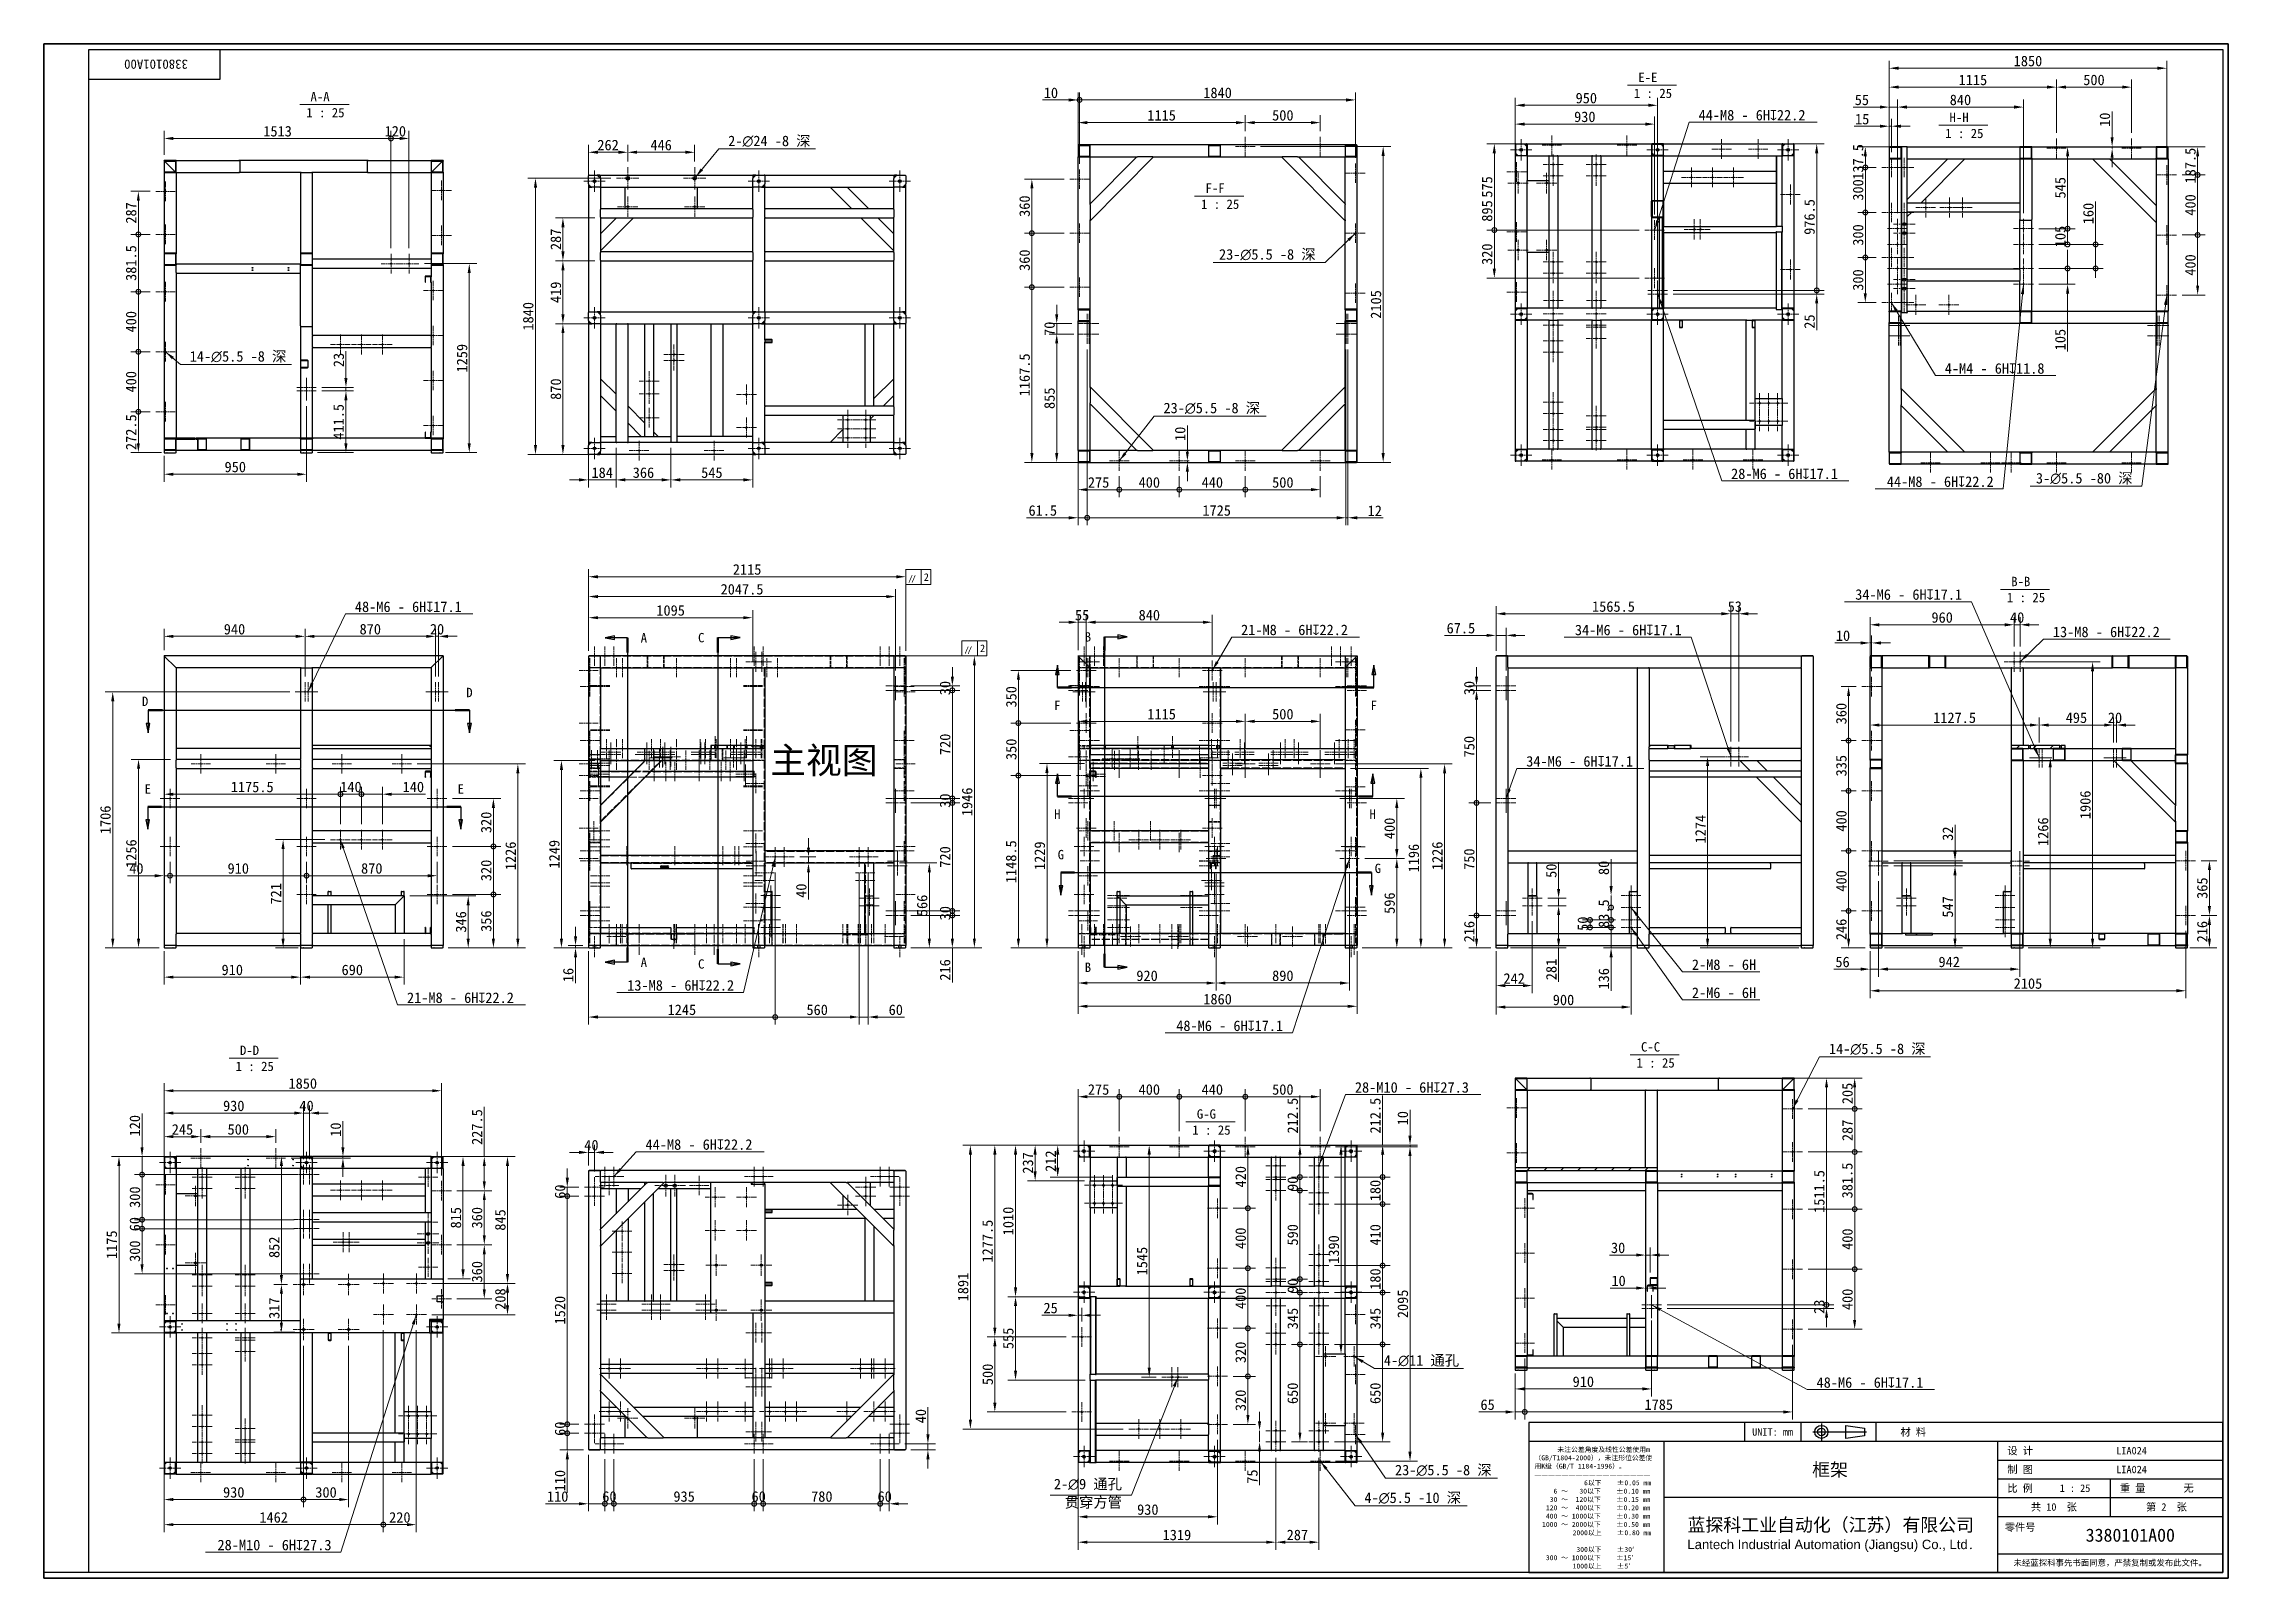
# Model space of a CAD drawing. Header units: millimetres. Extents: x 150 to 14713, y 137 to 10363.
import ezdxf
from ezdxf.enums import TextEntityAlignment as Align

# ---------------------------------------------------------------- set-up
doc = ezdxf.new("R2010")
doc.units = ezdxf.units.MM
doc.header["$LTSCALE"] = 25
doc.linetypes.add('CHAIN', pattern=[0.3543, 0.2362, -0.0295, 0.0591, -0.0295])
doc.linetypes.add('DASHED', pattern=[0.2067, 0.1654, -0.0413])
for name, color, linetype, lineweight in [('1', 7, 'Continuous', 18), ('剖面线 (ISO)', 7, 'Continuous', 18), ('可见 (ISO)', 7, 'Continuous', 25), ('可见窄的 (ISO)', 7, 'Continuous', 18), ('图框 (ISO)', 7, 'Continuous', 35), ('标题 (ISO)', 7, 'Continuous', 25)]:
    doc.layers.add(name, color=color, linetype=linetype, lineweight=lineweight)
for name, color, linetype, lineweight, true_color in [('中心标记 (ISO)', 1, 'CHAIN', 18, 0xff0000), ('中心线 (ISO)', 1, 'CHAIN', 18, 0xff0000), ('剖切线 (ISO)', 7, 'CHAIN', 25, 0x008000), ('尺寸 (ISO)', 7, 'Continuous', 18, 0x008000), ('符号 (ISO)', 7, 'Continuous', 18, 0x008000), ('隐藏 (ISO)', 5, 'DASHED', 18, 0x0000ff)]:
    doc.layers.add(name, color=color, linetype=linetype, lineweight=lineweight, true_color=true_color)
doc.styles.add('HZ_33', font='simfang.ttf')
doc.styles.add('文本样式100', font='AIGDT___.TTF')
doc.styles.add('文本样式164', font='SimSun.ttf')
doc.styles.add('文本样式165', font='SimSun.ttf')
doc.styles.add('文本样式74', font='SimSun.ttf')
doc.styles.add('最新国标', font='simfang.ttf')
doc.styles.add('注释文本 (ISO)', font='simfang.ttf')
doc.dimstyles.new('默认 (GB)', dxfattribs={"dimscale": 25, "dimtxt": 2.8, "dimasz": 2.5, "dimexe": 2, "dimexo": 1.5, "dimgap": 0.5, "dimtad": 1, "dimtoh": 1, "dimdsep": 46, "dimtxsty": '最新国标', "dimcen": 0.09, "dimdle": 10, "dimclrd": 256, "dimclre": 256, "dimclrt": 256, "dimaunit": 1, "dimadec": 3, "dimazin": 2, "dimtfac": 0.535714, "dimtdec": 3, "dimtmove": 0, "dimatfit": 3, "dimfxl": 0, "dimtolj": 1, "dimlwd": -1, "dimlwe": -1, "dimarcsym": 0})
doc.dimstyles.new('默认 (GB)$7', dxfattribs={"dimscale": 25, "dimtxt": 2.8, "dimasz": 2.5, "dimexe": 2, "dimexo": 1.5, "dimgap": 0.5, "dimtad": 1, "dimtoh": 1, "dimdsep": 46, "dimtxsty": '最新国标', "dimcen": 0.09, "dimdle": 10, "dimclrd": 256, "dimclre": 256, "dimclrt": 256, "dimaunit": 1, "dimadec": 3, "dimazin": 2, "dimtfac": 0.535714, "dimtdec": 3, "dimtmove": 0, "dimatfit": 3, "dimfxl": 0, "dimtolj": 1, "dimlwd": -1, "dimlwe": -1, "dimarcsym": 0})
pattern_1 = [(135.0002, (0, 0), (-56.1264, -56.1268), [])]
pattern_2 = [(60, (0, 0), (-68.74075, 39.6875), [])]
pattern_3 = [(45, (0, 0), (-56.1266, 56.1266), [])]

msp = doc.modelspace()

# ---------------------------------------------------------------- texts
at = {"layer": '符号 (ISO)', "char_height": 62.5, "attachment_point": 7, "style": 'HZ_33'}
for s, insert in [(' 1 : 25', (10706.89, 9999.668)), ('E-E ', (10779.465, 10107.423)), (' 1 : 25', (1857.9, 9870.966)), ('A-A ', (1928.475, 9978.72)), ('H-H ', (12854.053, 9840.388)), (' 1 : 25', (12782.678, 9732.634)), (' 1 : 25', (7822.142, 9261)), ('F-F ', (7894.317, 9368.754)), (' 1 : 25', (13193.838, 6640.305)), ('B-B ', (13265.213, 6748.059)), ('D-D ', (1458.229, 3624.148)), ('C-C ', (10797.677, 3646.063)), (' 1 : 25', (1386.454, 3516.394)), (' 1 : 25', (10724.701, 3539.405)), ('G-G ', (7836.726, 3198.957)), (' 1 : 25', (7764.15, 3091.934))]:
    msp.add_mtext(s, dxfattribs=dict(at, insert=insert))
at = {"layer": '符号 (ISO)', "char_height": 70, "style": '最新国标'}
for s, insert, width, attachment_point, line_spacing_factor in [('44-M8 - 6H\\fAIGDT|b0|i0;{\\H70.0000;x}\\fFangSong|b0|i0;{\\H70.0000;22.2}', (11181.382, 9850.565), 823.34078, 7, 0.49), ('2-\\fAIGDT|b0|i0;{\\H70.0000;n}\\fFangSong|b0|i0;{\\H70.0000;24 -8 深}', (4712.737, 9672.856), 608.44678, 7, 0.49), ('23-\\fAIGDT|b0|i0;{\\H70.0000;n}\\fFangSong|b0|i0;{\\H70.0000;5.5 -8 深}', (8628.736, 8916.757), 714.29006, 9, 0.49), ('14-\\fAIGDT|b0|i0;{\\H70.0000;n}\\fFangSong|b0|i0;{\\H70.0000;5.5 -8 深}', (1123.391, 8237.28), 714.29006, 7, 0.49), ('4-M4 - 6H\\fAIGDT|b0|i0;{\\H70.0000;x}\\fFangSong|b0|i0;{\\H70.0000;11.8}', (12822.419, 8162.649), 770.41914, 7, 0.49), ('23-\\fAIGDT|b0|i0;{\\H70.0000;n}\\fFangSong|b0|i0;{\\H70.0000;5.5 -8 深}', (7614.194, 7893.284), 714.29006, 7, 0.49), ('28-M6 - 6H\\fAIGDT|b0|i0;{\\H70.0000;x}\\fFangSong|b0|i0;{\\H70.0000;17.1}', (11397.992, 7460.829), 823.34078, 7, 0.49), ('44-M8 - 6H\\fAIGDT|b0|i0;{\\H70.0000;x}\\fFangSong|b0|i0;{\\H70.0000;22.2}', (13148.579, 7408.392), 823.34078, 9, 0.49), ('3-\\fAIGDT|b0|i0;{\\H70.0000;n}\\fFangSong|b0|i0;{\\H70.0000;5.5 -80 深}', (14074.209, 7425.4), 714.29007, 9, 0.49), ('34-M6 - 6H\\fAIGDT|b0|i0;{\\H70.0000;x}\\fFangSong|b0|i0;{\\H70.0000;17.1}', (12938.142, 6656.384), 823.34078, 9, 0.49), ('48-M6 - 6H\\fAIGDT|b0|i0;{\\H70.0000;x}\\fFangSong|b0|i0;{\\H70.0000;17.1}', (2224.385, 6574.682), 823.34078, 7, 0.49), ('21-M8 - 6H\\fAIGDT|b0|i0;{\\H70.0000;x}\\fFangSong|b0|i0;{\\H70.0000;22.2}', (8131.762, 6420.908), 823.34078, 7, 0.49), ('34-M6 - 6H\\fAIGDT|b0|i0;{\\H70.0000;x}\\fFangSong|b0|i0;{\\H70.0000;17.1}', (11069.616, 6420.214), 823.34078, 9, 0.49), ('13-M8 - 6H\\fAIGDT|b0|i0;{\\H70.0000;x}\\fFangSong|b0|i0;{\\H70.0000;22.2}', (13543.11, 6407.318), 823.34078, 7, 0.49), ('34-M6 - 6H\\fAIGDT|b0|i0;{\\H70.0000;x}\\fFangSong|b0|i0;{\\H70.0000;17.1}', (10032.393, 5545.104), 823.34078, 7, 0.49), ('2-M8 - 6H', (11136.559, 4190.172), 476.29475, 7, 0.49), ('13-M8 - 6H\\fAIGDT|b0|i0;{\\H70.0000;x}\\fFangSong|b0|i0;{\\H70.0000;22.2}', (4752.259, 4052.189), 823.34078, 9, 0.49), ('21-M8 - 6H\\fAIGDT|b0|i0;{\\H70.0000;x}\\fFangSong|b0|i0;{\\H70.0000;22.2}', (2571.725, 3969.672), 823.34078, 7, 0.49), ('2-M6 - 6H', (11136.559, 4002.938), 476.29475, 7, 0.49), ('48-M6 - 6H\\fAIGDT|b0|i0;{\\H70.0000;x}\\fFangSong|b0|i0;{\\H70.0000;17.1}', (8412.18, 3782.89), 823.34078, 9, 0.49), ('14-\\fAIGDT|b0|i0;{\\H70.0000;n}\\fFangSong|b0|i0;{\\H70.0000;5.5 -8 深}', (12050.538, 3623.342), 714.29006, 7, 0.49), ('28-M10 - 6H\\fAIGDT|b0|i0;{\\H70.0000;x}\\fFangSong|b0|i0;{\\H70.0000;27.3}', (8890.42, 3372.18), 876.26243, 7, 0.49), ('44-M8 - 6H\\fAIGDT|b0|i0;{\\H70.0000;x}\\fFangSong|b0|i0;{\\H70.0000;22.2}', (4161.734, 2991.682), 823.34078, 7, 0.49), ('4-\\fAIGDT|b0|i0;{\\H70.0000;n}\\fFangSong|b0|i0;{\\H70.0000;11 通孔}', (9083.442, 1546.771), 555.52514, 7, 0.49), ('48-M6 - 6H\\fAIGDT|b0|i0;{\\H70.0000;x}\\fFangSong|b0|i0;{\\H70.0000;17.1}', (11967.847, 1406.018), 823.34078, 7, 0.49), ('23-\\fAIGDT|b0|i0;{\\H70.0000;n}\\fFangSong|b0|i0;{\\H70.0000;5.5 -8 深}', (9157.733, 816.804), 714.29006, 7, 0.49), ('\\fFangSong|b0|i0;{\\H70.0000;2-}\\fAIGDT|b0|i0;{\\H70.0000;n}\\fFangSong|b0|i0;{\\H70.0000;9 通孔\\P贯穿方管}', (7337.878, 800.806), 502.60349, 3, 1.05), ('4-\\fAIGDT|b0|i0;{\\H70.0000;n}\\fFangSong|b0|i0;{\\H70.0000;5.5 -10 深}', (8953.867, 631.97), 714.29007, 7, 0.49), ('28-M10 - 6H\\fAIGDT|b0|i0;{\\H70.0000;x}\\fFangSong|b0|i0;{\\H70.0000;27.3}', (2068.622, 323.247), 876.26243, 9, 0.49)]:
    msp.add_mtext(s, dxfattribs=dict(at, insert=insert, width=width, attachment_point=attachment_point, line_spacing_factor=line_spacing_factor))
at = {"layer": '符号 (ISO)', "insert": (4992.669, 5578.269), "char_height": 175, "width": 785.96497, "attachment_point": 4, "style": '注释文本 (ISO)'}
msp.add_mtext('\\fFangSong|b0|i0;{\\H175.0000;主视图}', dxfattribs=at)

# ---------------------------------------------------------------- blocks, each defined once
blk = doc.blocks.new('图框 最新国标')
at = {"layer": '图框 (ISO)'}
for p, q in [((6, 7), (6, 414.5)), ((6, 414.5), (588.5, 414.5)), ((588.5, 414.5), (588.5, 5.5)), ((6, 7), (6, 5.5)), ((6, 7), (6, 5.5)), ((588.5, 5.5), (6, 5.5))]:
    blk.add_line(p, q, dxfattribs=at)
at = {"layer": '图框 (ISO)', "color": 7, "linetype": 'Continuous', "lineweight": 25}
for p, q in [((18, 413), (587, 413)), ((18, 7), (18, 413)), ((18, 413), (587, 413)), ((53, 413), (53, 405)), ((587, 413), (587, 7)), ((587, 413), (587, 7)), ((53, 405), (18, 405)), ((587, 7), (6, 7)), ((587, 7), (18, 7))]:
    blk.add_line(p, q, dxfattribs=at)
at = {"layer": '图框 (ISO)', "style": '文本样式74'}
blk.add_attdef('零件代号_001', (44.45, 410.25), '', height=2.5, rotation=180, dxfattribs=at)
blk = doc.blocks.new('标题栏 最新国标')
at = {"layer": '标题 (ISO)'}
for p, q in [((381.98, -183.84), (196.98, -183.84)), ((196.98, -183.84), (196.98, -223.84)), ((254.48, -183.84), (254.48, -188.84)), ((269.48, -183.84), (269.48, -188.84)), ((281.48, -188.09), (281.48, -184.59)), ((281.48, -184.59), (286.48, -185.34)), ((286.48, -185.34), (286.48, -187.34)), ((289.48, -183.84), (289.48, -188.84)), ((381.98, -223.84), (381.98, -183.84)), ((383.48, -183.84), (383.48, -225.34)), ((196.98, -188.84), (381.98, -188.84)), ((232.98, -188.84), (232.98, -223.84)), ((286.48, -187.34), (281.48, -188.09)), ((321.98, -188.84), (321.98, -223.84)), ((321.98, -193.84), (381.98, -193.84)), ((321.98, -203.84), (232.98, -203.84)), ((321.98, -198.84), (381.98, -198.84)), ((321.98, -203.84), (381.98, -203.84)), ((351.98, -198.84), (351.98, -208.84)), ((321.98, -208.84), (381.98, -208.84)), ((321.98, -218.84), (381.98, -218.84)), ((196.98, -223.84), (381.98, -223.84)), ((383.48, -225.34), (196.98, -225.34))]:
    blk.add_line(p, q, dxfattribs=at)
at = {"layer": '标题 (ISO)', "linetype": 'CHAIN', "ltscale": 15.834605}
blk.add_line((272.73, -186.34), (286.98, -186.34), dxfattribs=at)
at = {"layer": '标题 (ISO)', "linetype": 'CHAIN', "ltscale": 5.000333}
blk.add_line((274.98, -184.09), (274.98, -188.59), dxfattribs=at)
at = {"layer": '标题 (ISO)'}
for radius in [1.75, 1]:
    blk.add_circle((274.98, -186.34), radius, dxfattribs=at)
at = {"layer": '1', "style": '文本样式164'}
for s, p in [('UNIT: mm', (261.98, -186.34)), ('材 料', (299.48, -186.34)), ('设 计', (327.98, -191.34)), ('制 图', (327.98, -196.34)), ('比 例', (327.98, -201.34)), ('重 量', (357.98, -201.34)), ('共 10  张', (336.98, -206.34)), ('第 2  张', (366.98, -206.34))]:
    blk.add_text(s, height=2, dxfattribs=at).set_placement(p, align=Align.MIDDLE_CENTER)
at = {"layer": '标题 (ISO)', "style": '注释文本 (ISO)'}
for s, insert, char_height, attachment_point, line_spacing_factor in [('\\fSimSun|b0|i0;{\\H1.3000;      未注公差角度及线性公差使用m\\P}\\fSimSun|b0|i0;{\\H1.3000;（GB/T1804-2000），未注形位公差使\\P}\\fSimSun|b0|i0;{\\H1.3000;用K级（GB/T 1184-1996）。\\P}\\fSimSun|b0|i0;{\\H1.3000;—————————————————\\P}\\fSimSun|b0|i0;{\\H1.3000;             6以下    ±0.05 mm\\P}\\fSimSun|b0|i0;{\\H1.3000;     6 ～   30以下    ±0.10 mm\\P}\\fSimSun|b0|i0;{\\H1.3000;    30 ～  120以下    ±0.15 mm\\P}\\fSimSun|b0|i0;{\\H1.3000;   120 ～  400以下    ±0.20 mm\\P}\\fSimSun|b0|i0;{\\H1.3000;   400 ～ 1000以下    ±0.30 mm\\P}\\fSimSun|b0|i0;{\\H1.3000;  1000 ～ 2000以下    ±0.50 mm\\P}\\fSimSun|b0|i0;{\\H1.3000;          2000以上    ±0.80 mm\\P}\\fSimSun|b0|i0;{\\H1.3000;\\P}\\fSimSun|b0|i0;{\\H1.3000;           300以下    ±30′\\P}\\fSimSun|b0|i0;{\\H1.3000;   300 ～ 1000以下    ±15′\\P}\\fSimSun|b0|i0;{\\H1.3000;          1000以上    ±5′}', (198.48, -206.63), 1.3, 4, 1.023913), ('{\\fMicrosoft YaHei|b0|i0|c134|p34;\\H1.75x;蓝探科工业自动化（江苏）有限公司\\P\\fArial|b0|i0|c0|p34;\\H0.71429x;Lantech Industrial Automation (Jiangsu) Co., Ltd\\fFangSong|b0|i0|c134|p49;.\\H1.15195x; }', (277.48, -213.84), 2, 5, 0.978695)]:
    blk.add_mtext(s, dxfattribs=dict(at, insert=insert, char_height=char_height, attachment_point=attachment_point, line_spacing_factor=line_spacing_factor))
at = {"layer": '标题 (ISO)', "attachment_point": 5, "style": '注释文本 (ISO)'}
for s, insert, char_height in [('\\fFangSong|b0|i0;零件号', (327.98, -211.84), 2), ('\\fSimSun|b0|i0;{\\H1.6000;未经蓝探科事先书面同意，严禁复制或发布此文件。}', (351.98, -221.34), 1.6)]:
    blk.add_mtext(s, dxfattribs=dict(at, insert=insert, char_height=char_height))
at = {"layer": '标题 (ISO)', "style": '注释文本 (ISO)'}
blk.add_attdef('材料', text='', height=2, dxfattribs=at).set_placement((324.48, -186.34), align=Align.MIDDLE_CENTER)
at = {"layer": '标题 (ISO)'}
for tag, p, height, style in [('设计人_001', (353.61, -192.33), 2, '注释文本 (ISO)'), ('库存编号_001', (272.53, -198.14), 3.5, '文本样式165'), ('设计人_001', (353.61, -197.33), 2, '注释文本 (ISO)'), ('视图比例_001', (338.53, -202.33), 2, '注释文本 (ISO)'), ('质量\\P3;_001', (371.53, -202.3), 2, '注释文本 (ISO)'), ('零件代号_001', (345.45, -215.59), 3.5, '文本样式165')]:
    blk.add_attdef(tag, p, '', height=height, dxfattribs=dict(at, style=style))
blk = doc.blocks.new('二维转换剖视图0')
at = {"layer": '剖切线 (ISO)', "linetype": 'Continuous'}
for p, q in [((158.17, 256.68), (155.67, 256.18)), ((158.17, 255.68), (158.17, 256.68)), ((158.17, 256.18), (155.67, 256.18)), ((155.67, 256.18), (158.17, 255.68)), ((161.67, 256.18), (158.17, 256.18)), ((158.17, 170.2), (155.67, 169.7)), ((158.17, 169.7), (155.67, 169.7)), ((155.67, 169.7), (158.17, 169.2)), ((158.17, 169.2), (158.17, 170.2)), ((161.67, 169.7), (158.17, 169.7))]:
    blk.add_line(p, q, dxfattribs=at)
at = {"layer": '剖切线 (ISO)', "linetype": 'CHAIN', "ltscale": 16.648607}
blk.add_line((161.67, 256.18), (161.67, 169.7), dxfattribs=at)
at = {"layer": '剖切线 (ISO)', "linetype": 'Continuous', "lineweight": 50}
for p, q in [((161.67, 256.18), (161.67, 252.28)), ((161.67, 173.6), (161.67, 169.7))]:
    blk.add_line(p, q, dxfattribs=at)
at = {"layer": '剖切线 (ISO)', "linetype": 'Continuous', "flags": 128}
for points in [[(158.17, 256.68), (155.67, 256.18), (158.17, 255.68), (158.17, 256.68)], [(158.17, 170.2), (155.67, 169.7), (158.17, 169.2), (158.17, 170.2)]]:
    blk.add_lwpolyline(points, dxfattribs=at)
at = {"layer": '剖切线 (ISO)'}
for points in [[(158.17, 256.68), (155.67, 256.18), (158.17, 255.68), (158.17, 256.68)], [(158.17, 170.2), (155.67, 169.7), (158.17, 169.2), (158.17, 170.2)]]:
    blk.add_solid(points, dxfattribs=at)
at = {"layer": '剖切线 (ISO)', "char_height": 2.5, "attachment_point": 7, "style": 'HZ_33'}
for insert in [(165.18, 254.9), (165.18, 168.42)]:
    blk.add_mtext('A', dxfattribs=dict(at, insert=insert))
blk = doc.blocks.new('二维转换剖视图1')
at = {"layer": '剖切线 (ISO)', "linetype": 'CHAIN', "ltscale": 15.887245}
blk.add_line((288.89, 256.41), (288.89, 168.35), dxfattribs=at)
at = {"layer": '剖切线 (ISO)', "linetype": 'Continuous', "lineweight": 50}
for p, q in [((288.89, 256.41), (288.89, 252.78)), ((288.89, 171.97), (288.89, 168.35))]:
    blk.add_line(p, q, dxfattribs=at)
at = {"layer": '剖切线 (ISO)', "linetype": 'Continuous'}
for p, q in [((288.89, 256.41), (292.39, 256.41)), ((294.89, 256.41), (292.39, 256.91)), ((292.39, 256.91), (292.39, 255.91)), ((292.39, 256.41), (294.89, 256.41)), ((292.39, 255.91), (294.89, 256.41)), ((288.89, 168.35), (292.39, 168.35)), ((294.89, 168.35), (292.39, 168.85)), ((292.39, 168.85), (292.39, 167.85)), ((292.39, 168.35), (294.89, 168.35)), ((292.39, 167.85), (294.89, 168.35))]:
    blk.add_line(p, q, dxfattribs=at)
at = {"layer": '剖切线 (ISO)', "linetype": 'Continuous', "flags": 128}
for points in [[(292.39, 255.91), (294.89, 256.41), (292.39, 256.91), (292.39, 255.91)], [(292.39, 167.85), (294.89, 168.35), (292.39, 168.85), (292.39, 167.85)]]:
    blk.add_lwpolyline(points, dxfattribs=at)
at = {"layer": '剖切线 (ISO)'}
for points in [[(292.39, 255.91), (294.89, 256.41), (292.39, 256.91), (292.39, 255.91)], [(292.39, 167.85), (294.89, 168.35), (292.39, 168.85), (292.39, 167.85)]]:
    blk.add_solid(points, dxfattribs=at)
at = {"layer": '剖切线 (ISO)', "char_height": 2.5, "attachment_point": 7, "style": 'HZ_33'}
for insert in [(283.57, 255.16), (283.57, 167.1)]:
    blk.add_mtext('B', dxfattribs=dict(at, insert=insert))
blk = doc.blocks.new('二维转换剖视图2')
at = {"layer": '剖切线 (ISO)', "linetype": 'Continuous'}
for p, q in [((191.72, 256.21), (189.22, 256.71)), ((189.22, 256.71), (189.22, 255.71)), ((185.72, 256.21), (189.22, 256.21)), ((189.22, 256.21), (191.72, 256.21)), ((189.22, 255.71), (191.72, 256.21)), ((185.72, 169.24), (189.22, 169.24)), ((191.72, 169.24), (189.22, 169.74)), ((189.22, 169.74), (189.22, 168.74)), ((189.22, 169.24), (191.72, 169.24)), ((189.22, 168.74), (191.72, 169.24))]:
    blk.add_line(p, q, dxfattribs=at)
at = {"layer": '剖切线 (ISO)', "linetype": 'CHAIN', "ltscale": 16.740433}
blk.add_line((185.72, 256.21), (185.72, 169.24), dxfattribs=at)
at = {"layer": '剖切线 (ISO)', "linetype": 'Continuous', "lineweight": 50}
for p, q in [((185.72, 256.21), (185.72, 252.28)), ((185.72, 173.17), (185.72, 169.24))]:
    blk.add_line(p, q, dxfattribs=at)
at = {"layer": '剖切线 (ISO)', "linetype": 'Continuous', "flags": 128}
for points in [[(189.22, 255.71), (191.72, 256.21), (189.22, 256.71), (189.22, 255.71)], [(189.22, 168.74), (191.72, 169.24), (189.22, 169.74), (189.22, 168.74)]]:
    blk.add_lwpolyline(points, dxfattribs=at)
at = {"layer": '剖切线 (ISO)'}
for points in [[(189.22, 255.71), (191.72, 256.21), (189.22, 256.71), (189.22, 255.71)], [(189.22, 168.74), (191.72, 169.24), (189.22, 169.74), (189.22, 168.74)]]:
    blk.add_solid(points, dxfattribs=at)
at = {"layer": '剖切线 (ISO)', "char_height": 2.5, "attachment_point": 7, "style": 'HZ_33'}
for insert in [(180.47, 254.91), (180.47, 167.94)]:
    blk.add_mtext('C', dxfattribs=dict(at, insert=insert))
blk = doc.blocks.new('二维转换剖视图3')
at = {"layer": '剖切线 (ISO)', "linetype": 'Continuous'}
for p, q in [((33.34, 233.33), (33.84, 230.83)), ((34.34, 233.33), (33.34, 233.33)), ((33.84, 236.83), (33.84, 233.33)), ((33.84, 233.33), (33.84, 230.83)), ((33.84, 230.83), (34.34, 233.33)), ((119.04, 233.33), (119.54, 230.83)), ((120.04, 233.33), (119.04, 233.33)), ((119.54, 236.83), (119.54, 233.33)), ((119.54, 233.33), (119.54, 230.83)), ((119.54, 230.83), (120.04, 233.33))]:
    blk.add_line(p, q, dxfattribs=at)
at = {"layer": '剖切线 (ISO)', "linetype": 'CHAIN', "ltscale": 16.502151}
blk.add_line((33.84, 236.83), (119.54, 236.83), dxfattribs=at)
at = {"layer": '剖切线 (ISO)', "linetype": 'Continuous', "lineweight": 50}
for p, q in [((33.84, 236.83), (37.68, 236.83)), ((115.69, 236.83), (119.54, 236.83))]:
    blk.add_line(p, q, dxfattribs=at)
at = {"layer": '剖切线 (ISO)', "linetype": 'Continuous', "flags": 128}
for points in [[(33.34, 233.33), (33.84, 230.83), (34.34, 233.33), (33.34, 233.33)], [(119.04, 233.33), (119.54, 230.83), (120.04, 233.33), (119.04, 233.33)]]:
    blk.add_lwpolyline(points, dxfattribs=at)
at = {"layer": '剖切线 (ISO)'}
for points in [[(33.34, 233.33), (33.84, 230.83), (34.34, 233.33), (33.34, 233.33)], [(119.04, 233.33), (119.54, 230.83), (120.04, 233.33), (119.04, 233.33)]]:
    blk.add_solid(points, dxfattribs=at)
at = {"layer": '剖切线 (ISO)', "char_height": 2.5, "attachment_point": 7, "style": 'HZ_33'}
for insert in [(32.19, 237.99), (118.66, 240.33)]:
    blk.add_mtext('D', dxfattribs=dict(at, insert=insert))
blk = doc.blocks.new('二维转换剖视图4')
at = {"layer": '剖切线 (ISO)', "linetype": 'CHAIN', "ltscale": 16.077703}
blk.add_line((33.74, 211.15), (117.19, 211.15), dxfattribs=at)
at = {"layer": '剖切线 (ISO)', "linetype": 'Continuous', "lineweight": 50}
for p, q in [((33.74, 211.15), (37.44, 211.15)), ((113.49, 211.15), (117.19, 211.15))]:
    blk.add_line(p, q, dxfattribs=at)
at = {"layer": '剖切线 (ISO)', "linetype": 'Continuous'}
for p, q in [((33.74, 211.15), (33.74, 207.65)), ((117.19, 211.15), (117.19, 207.65)), ((33.24, 207.65), (33.74, 205.15)), ((34.24, 207.65), (33.24, 207.65)), ((33.74, 207.65), (33.74, 205.15)), ((33.74, 205.15), (34.24, 207.65)), ((116.69, 207.65), (117.19, 205.15)), ((117.69, 207.65), (116.69, 207.65)), ((117.19, 207.65), (117.19, 205.15)), ((117.19, 205.15), (117.69, 207.65))]:
    blk.add_line(p, q, dxfattribs=at)
at = {"layer": '剖切线 (ISO)', "linetype": 'Continuous', "flags": 128}
for points in [[(33.24, 207.65), (33.74, 205.15), (34.24, 207.65), (33.24, 207.65)], [(116.69, 207.65), (117.19, 205.15), (117.69, 207.65), (116.69, 207.65)]]:
    blk.add_lwpolyline(points, dxfattribs=at)
at = {"layer": '剖切线 (ISO)'}
for points in [[(33.24, 207.65), (33.74, 205.15), (34.24, 207.65), (33.24, 207.65)], [(116.69, 207.65), (117.19, 205.15), (117.69, 207.65), (116.69, 207.65)]]:
    blk.add_solid(points, dxfattribs=at)
at = {"layer": '剖切线 (ISO)', "char_height": 2.5, "attachment_point": 7, "style": 'HZ_33'}
for insert in [(32.9, 214.65), (116.35, 214.65)]:
    blk.add_mtext('E', dxfattribs=dict(at, insert=insert))
blk = doc.blocks.new('二维转换剖视图5')
at = {"layer": '剖切线 (ISO)', "linetype": 'Continuous'}
for p, q in [((276.28, 248.89), (275.78, 246.39)), ((275.78, 246.39), (276.78, 246.39)), ((276.28, 246.39), (276.28, 248.89)), ((276.78, 246.39), (276.28, 248.89)), ((276.28, 242.89), (276.28, 246.39)), ((360.66, 248.89), (360.16, 246.39)), ((360.16, 246.39), (361.16, 246.39)), ((360.66, 246.39), (360.66, 248.89)), ((361.16, 246.39), (360.66, 248.89)), ((360.66, 242.89), (360.66, 246.39))]:
    blk.add_line(p, q, dxfattribs=at)
at = {"layer": '剖切线 (ISO)', "linetype": 'CHAIN', "ltscale": 16.253895}
blk.add_line((276.28, 242.89), (360.66, 242.89), dxfattribs=at)
at = {"layer": '剖切线 (ISO)', "linetype": 'Continuous', "lineweight": 50}
for p, q in [((276.28, 242.89), (280.03, 242.89)), ((356.9, 242.89), (360.66, 242.89))]:
    blk.add_line(p, q, dxfattribs=at)
at = {"layer": '剖切线 (ISO)', "linetype": 'Continuous', "flags": 128}
for points in [[(276.78, 246.39), (276.28, 248.89), (275.78, 246.39), (276.78, 246.39)], [(361.16, 246.39), (360.66, 248.89), (360.16, 246.39), (361.16, 246.39)]]:
    blk.add_lwpolyline(points, dxfattribs=at)
at = {"layer": '剖切线 (ISO)'}
for points in [[(276.78, 246.39), (276.28, 248.89), (275.78, 246.39), (276.78, 246.39)], [(361.16, 246.39), (360.66, 248.89), (360.16, 246.39), (361.16, 246.39)]]:
    blk.add_solid(points, dxfattribs=at)
at = {"layer": '剖切线 (ISO)', "char_height": 2.5, "attachment_point": 7, "style": 'HZ_33'}
for insert in [(275.42, 236.89), (359.8, 236.89)]:
    blk.add_mtext('F', dxfattribs=dict(at, insert=insert))
blk = doc.blocks.new('二维转换剖视图6')
at = {"layer": '剖切线 (ISO)', "linetype": 'CHAIN', "ltscale": 15.953427}
blk.add_line((277.22, 193.59), (360, 193.59), dxfattribs=at)
at = {"layer": '剖切线 (ISO)', "linetype": 'Continuous', "lineweight": 50}
for p, q in [((277.22, 193.59), (280.87, 193.59)), ((356.35, 193.59), (360, 193.59))]:
    blk.add_line(p, q, dxfattribs=at)
at = {"layer": '剖切线 (ISO)', "linetype": 'Continuous'}
for p, q in [((277.22, 193.59), (277.22, 190.09)), ((360, 193.59), (360, 190.09)), ((276.72, 190.09), (277.22, 187.59)), ((277.72, 190.09), (276.72, 190.09)), ((277.22, 190.09), (277.22, 187.59)), ((277.22, 187.59), (277.72, 190.09)), ((359.5, 190.09), (360, 187.59)), ((360.5, 190.09), (359.5, 190.09)), ((360, 190.09), (360, 187.59)), ((360, 187.59), (360.5, 190.09))]:
    blk.add_line(p, q, dxfattribs=at)
at = {"layer": '剖切线 (ISO)', "linetype": 'Continuous', "flags": 128}
for points in [[(276.72, 190.09), (277.22, 187.59), (277.72, 190.09), (276.72, 190.09)], [(359.5, 190.09), (360, 187.59), (360.5, 190.09), (359.5, 190.09)]]:
    blk.add_lwpolyline(points, dxfattribs=at)
at = {"layer": '剖切线 (ISO)'}
for points in [[(276.72, 190.09), (277.22, 187.59), (277.72, 190.09), (276.72, 190.09)], [(359.5, 190.09), (360, 187.59), (360.5, 190.09), (359.5, 190.09)]]:
    blk.add_solid(points, dxfattribs=at)
at = {"layer": '剖切线 (ISO)', "char_height": 2.5, "attachment_point": 7, "style": 'HZ_33'}
for insert in [(276.38, 197.09), (360.9, 193.42)]:
    blk.add_mtext('G', dxfattribs=dict(at, insert=insert))
blk = doc.blocks.new('二维转换剖视图7')
at = {"layer": '剖切线 (ISO)', "linetype": 'Continuous'}
for p, q in [((276.31, 219.9), (275.81, 217.4)), ((275.81, 217.4), (276.81, 217.4)), ((276.31, 217.4), (276.31, 219.9)), ((276.81, 217.4), (276.31, 219.9)), ((276.31, 213.9), (276.31, 217.4)), ((360.4, 219.9), (359.9, 217.4)), ((359.9, 217.4), (360.9, 217.4)), ((360.4, 217.4), (360.4, 219.9)), ((360.9, 217.4), (360.4, 219.9)), ((360.4, 213.9), (360.4, 217.4))]:
    blk.add_line(p, q, dxfattribs=at)
at = {"layer": '剖切线 (ISO)', "linetype": 'CHAIN', "ltscale": 16.19981}
blk.add_line((360.4, 213.9), (276.31, 213.9), dxfattribs=at)
at = {"layer": '剖切线 (ISO)', "linetype": 'Continuous', "lineweight": 50}
for p, q in [((280.05, 213.9), (276.31, 213.9)), ((360.4, 213.9), (356.66, 213.9))]:
    blk.add_line(p, q, dxfattribs=at)
at = {"layer": '剖切线 (ISO)', "linetype": 'Continuous', "flags": 128}
for points in [[(276.81, 217.4), (276.31, 219.9), (275.81, 217.4), (276.81, 217.4)], [(360.9, 217.4), (360.4, 219.9), (359.9, 217.4), (360.9, 217.4)]]:
    blk.add_lwpolyline(points, dxfattribs=at)
at = {"layer": '剖切线 (ISO)'}
for points in [[(276.81, 217.4), (276.31, 219.9), (275.81, 217.4), (276.81, 217.4)], [(360.9, 217.4), (360.4, 219.9), (359.9, 217.4), (360.9, 217.4)]]:
    blk.add_solid(points, dxfattribs=at)
at = {"layer": '剖切线 (ISO)', "char_height": 2.5, "attachment_point": 7, "style": 'HZ_33'}
for insert in [(275.42, 207.9), (359.51, 207.9)]:
    blk.add_mtext('H', dxfattribs=dict(at, insert=insert))
blk = doc.blocks.new('*D13')
at = {"layer": 'Defpoints', "color": 0, "transparency": 16777216}
for p in [(5816, 6284), (5892, 4338), (6354, 4338)]:
    blk.add_point(p, dxfattribs=at)
at = {"layer": '尺寸 (ISO)', "color": 116, "true_color": 0x00803f, "transparency": 16777216}
for p, q in [((5854, 6284), (6404, 6284)), ((6354, 6221), (6354, 4400)), ((5930, 4338), (6404, 4338))]:
    blk.add_line(p, q, dxfattribs=at)
for points in [[(6344, 6221), (6364, 6221), (6354, 6284)], [(6344, 4400), (6364, 4400), (6354, 4338)]]:
    blk.add_solid(points, dxfattribs=at)
at = {"layer": '尺寸 (ISO)', "transparency": 16777216, "insert": (6306, 5311), "char_height": 70, "attachment_point": 5, "rotation": 90, "style": '最新国标'}
blk.add_mtext('\\A1;1946', dxfattribs=at)
blk = doc.blocks.new('*D14')
at = {"layer": 'Defpoints', "color": 0, "transparency": 16777216}
for p in [(5896, 6811), (3781, 6280), (5896, 6280)]:
    blk.add_point(p, dxfattribs=at)
at = {"layer": '尺寸 (ISO)', "color": 116, "true_color": 0x00803f, "transparency": 16777216}
for p, q in [((3781, 6317), (3781, 6861)), ((5896, 6317), (5896, 6861)), ((3844, 6811), (5834, 6811))]:
    blk.add_line(p, q, dxfattribs=at)
for points in [[(3844, 6821), (3844, 6800), (3781, 6811)], [(5834, 6821), (5834, 6800), (5896, 6811)]]:
    blk.add_solid(points, dxfattribs=at)
at = {"layer": '尺寸 (ISO)', "transparency": 16777216, "insert": (4839, 6859), "char_height": 70, "attachment_point": 5, "style": '最新国标'}
blk.add_mtext('\\A1;2115', dxfattribs=at)
blk = doc.blocks.new('*D15')
at = {"layer": 'Defpoints', "color": 0, "transparency": 16777216}
for p in [(4876, 6538), (3781, 6280), (4876, 6204)]:
    blk.add_point(p, dxfattribs=at)
at = {"layer": '尺寸 (ISO)', "color": 116, "true_color": 0x00803f, "transparency": 16777216}
for p, q in [((3781, 6317), (3781, 6588)), ((4876, 6241), (4876, 6588)), ((3844, 6538), (4814, 6538))]:
    blk.add_line(p, q, dxfattribs=at)
for points in [[(3844, 6548), (3844, 6528), (3781, 6538)], [(4814, 6548), (4814, 6528), (4876, 6538)]]:
    blk.add_solid(points, dxfattribs=at)
at = {"layer": '尺寸 (ISO)', "transparency": 16777216, "insert": (4329, 6586), "char_height": 70, "attachment_point": 5, "style": '最新国标'}
blk.add_mtext('\\A1;1095', dxfattribs=at)
blk = doc.blocks.new('*D16')
at = {"layer": 'Defpoints', "color": 0, "transparency": 16777216}
for p in [(3861, 5587), (3601, 4338), (3843, 4338)]:
    blk.add_point(p, dxfattribs=at)
at = {"layer": '尺寸 (ISO)', "color": 116, "true_color": 0x00803f, "transparency": 16777216}
for p, q in [((3824, 5587), (3551, 5587)), ((3601, 5524), (3601, 4400)), ((3805, 4338), (3551, 4338))]:
    blk.add_line(p, q, dxfattribs=at)
for points in [[(3591, 5524), (3612, 5524), (3601, 5587)], [(3591, 4400), (3612, 4400), (3601, 4338)]]:
    blk.add_solid(points, dxfattribs=at)
at = {"layer": '尺寸 (ISO)', "transparency": 16777216, "insert": (3554, 4962), "char_height": 70, "attachment_point": 5, "rotation": 90, "style": '最新国标'}
blk.add_mtext('\\A1;1249', dxfattribs=at)
blk = doc.blocks.new('*D17')
at = {"layer": 'Defpoints', "color": 0, "transparency": 16777216}
for p in [(3695, 4338), (3781, 4354), (3781, 4338)]:
    blk.add_point(p, dxfattribs=at)
at = {"layer": '尺寸 (ISO)', "color": 116, "true_color": 0x00803f, "transparency": 16777216}
for p, q in [((3695, 4416), (3695, 4479)), ((3744, 4354), (3645, 4354)), ((3744, 4338), (3645, 4338)), ((3695, 4354), (3695, 4338)), ((3695, 4275), (3695, 4102))]:
    blk.add_line(p, q, dxfattribs=at)
for points in [[(3685, 4416), (3706, 4416), (3695, 4354)], [(3685, 4275), (3706, 4275), (3695, 4338)]]:
    blk.add_solid(points, dxfattribs=at)
at = {"layer": '尺寸 (ISO)', "transparency": 16777216, "insert": (3647, 4157), "char_height": 70, "attachment_point": 5, "rotation": 90, "style": '最新国标'}
blk.add_mtext('\\A1;16', dxfattribs=at)
blk = doc.blocks.new('_DotSmall')
at = {"color": 0, "linetype": 'ByBlock', "const_width": 0.5}
blk.add_lwpolyline([(-0.0625, 0, 1), (0.0625, 0, 1)], format="xyb", close=True, dxfattribs=at)
blk = doc.blocks.new('*D18')
at = {"layer": 'Defpoints', "color": 0, "transparency": 16777216}
for p in [(5026, 4878), (3781, 4354), (5026, 3877)]:
    blk.add_point(p, dxfattribs=at)
at = {"layer": '尺寸 (ISO)', "color": 116, "true_color": 0x00803f, "transparency": 16777216}
for p, q in [((5026, 4840), (5026, 3827)), ((3781, 4316), (3781, 3827)), ((3844, 3877), (5026, 3877))]:
    blk.add_line(p, q, dxfattribs=at)
blk.add_solid([(3844, 3888), (3844, 3867), (3781, 3877)], dxfattribs=at)
at = {"layer": '尺寸 (ISO)', "color": 116, "true_color": 0x00803f, "transparency": 16777216, "xscale": 62.5, "yscale": 62.5, "zscale": 62.5}
blk.add_blockref('_DotSmall', (5026, 3877), dxfattribs=at)
at = {"layer": '尺寸 (ISO)', "transparency": 16777216, "insert": (4404, 3925), "char_height": 70, "attachment_point": 5, "style": '最新国标'}
blk.add_mtext('\\A1;1245', dxfattribs=at)
blk = doc.blocks.new('*D20')
at = {"layer": 'Defpoints', "color": 0, "transparency": 16777216}
for p in [(5026, 4878), (5586, 4878), (5586, 3877)]:
    blk.add_point(p, dxfattribs=at)
at = {"layer": '尺寸 (ISO)', "color": 116, "true_color": 0x00803f, "transparency": 16777216}
for p, q in [((5026, 4840), (5026, 3827)), ((5586, 4840), (5586, 3827)), ((5026, 3877), (5524, 3877))]:
    blk.add_line(p, q, dxfattribs=at)
blk.add_solid([(5524, 3888), (5524, 3867), (5586, 3877)], dxfattribs=at)
at = {"layer": '尺寸 (ISO)', "color": 116, "true_color": 0x00803f, "transparency": 16777216, "xscale": 62.5, "yscale": 62.5, "zscale": 62.5, "rotation": 180}
blk.add_blockref('_DotSmall', (5026, 3877), dxfattribs=at)
at = {"layer": '尺寸 (ISO)', "transparency": 16777216, "insert": (5306, 3925), "char_height": 70, "attachment_point": 5, "style": '最新国标'}
blk.add_mtext('\\A1;560', dxfattribs=at)
blk = doc.blocks.new('*D21')
at = {"layer": 'Defpoints', "color": 0, "transparency": 16777216}
for p in [(5586, 4878), (5646, 4878), (5646, 3877)]:
    blk.add_point(p, dxfattribs=at)
at = {"layer": '尺寸 (ISO)', "color": 116, "true_color": 0x00803f, "transparency": 16777216}
for p, q in [((5586, 4840), (5586, 3827)), ((5646, 4840), (5646, 3827)), ((5524, 3877), (5461, 3877)), ((5586, 3877), (5646, 3877)), ((5709, 3877), (5889, 3877))]:
    blk.add_line(p, q, dxfattribs=at)
for points in [[(5524, 3888), (5524, 3867), (5586, 3877)], [(5709, 3888), (5709, 3867), (5646, 3877)]]:
    blk.add_solid(points, dxfattribs=at)
at = {"layer": '尺寸 (ISO)', "transparency": 16777216, "insert": (5830, 3925), "char_height": 70, "attachment_point": 5, "style": '最新国标'}
blk.add_mtext('\\A1;60', dxfattribs=at)
blk = doc.blocks.new('*D22')
at = {"layer": 'Defpoints', "color": 0, "transparency": 16777216}
for p in [(5152, 4944), (5248, 4904), (5248, 4904)]:
    blk.add_point(p, dxfattribs=at)
at = {"layer": '尺寸 (ISO)', "color": 116, "true_color": 0x00803f, "transparency": 16777216}
for p, q in [((5248, 5006), (5248, 5069)), ((5190, 4944), (5298, 4944)), ((5248, 4944), (5248, 4904)), ((5248, 4841), (5248, 4660))]:
    blk.add_line(p, q, dxfattribs=at)
for points in [[(5238, 5006), (5258, 5006), (5248, 4944)], [(5238, 4841), (5258, 4841), (5248, 4904)]]:
    blk.add_solid(points, dxfattribs=at)
at = {"layer": '尺寸 (ISO)', "transparency": 16777216, "insert": (5200, 4719), "char_height": 70, "attachment_point": 5, "rotation": 90, "style": '最新国标'}
blk.add_mtext('\\A1;40', dxfattribs=at)
blk = doc.blocks.new('*D23')
at = {"layer": 'Defpoints', "color": 0, "transparency": 16777216}
for p in [(5816, 4904), (5892, 4338), (6054, 4338)]:
    blk.add_point(p, dxfattribs=at)
at = {"layer": '尺寸 (ISO)', "color": 116, "true_color": 0x00803f, "transparency": 16777216}
for p, q in [((5854, 4904), (6104, 4904)), ((6054, 4841), (6054, 4400)), ((5930, 4338), (6104, 4338))]:
    blk.add_line(p, q, dxfattribs=at)
for points in [[(6043, 4841), (6064, 4841), (6054, 4904)], [(6043, 4400), (6064, 4400), (6054, 4338)]]:
    blk.add_solid(points, dxfattribs=at)
at = {"layer": '尺寸 (ISO)', "transparency": 16777216, "insert": (6006, 4621), "char_height": 70, "attachment_point": 5, "rotation": 90, "style": '最新国标'}
blk.add_mtext('\\A1;566', dxfattribs=at)
blk = doc.blocks.new('GDT 标识符号(&T)1')
at = {"layer": '符号 (ISO)'}
for p, q in [((235.86, 274.34), (242.51, 274.34)), ((235.86, 274.34), (235.86, 270.34)), ((240.01, 274.34), (240.01, 270.34)), ((242.51, 274.34), (242.51, 270.34)), ((235.86, 270.34), (242.51, 270.34))]:
    blk.add_line(p, q, dxfattribs=at)
at = {"layer": '符号 (ISO)', "char_height": 2, "attachment_point": 7}
for s, insert, style in [('f', (236.52, 270.83), '文本样式100'), ('2', (240.67, 271.34), '注释文本 (ISO)')]:
    blk.add_mtext(s, dxfattribs=dict(at, insert=insert, style=style))
blk = doc.blocks.new('GDT 标识符号(&T)2')
at = {"layer": '符号 (ISO)'}
for p, q in [((250.84, 255.35), (257.49, 255.35)), ((250.84, 255.35), (250.84, 251.35)), ((250.84, 251.35), (257.49, 251.35)), ((254.99, 255.35), (254.99, 251.35)), ((257.49, 255.35), (257.49, 251.35))]:
    blk.add_line(p, q, dxfattribs=at)
at = {"layer": '符号 (ISO)', "char_height": 2, "attachment_point": 7}
for s, insert, style in [('f', (251.49, 251.84), '文本样式100'), ('2', (255.65, 252.35), '注释文本 (ISO)')]:
    blk.add_mtext(s, dxfattribs=dict(at, insert=insert, style=style))
blk = doc.blocks.new('*D26')
at = {"layer": 'Defpoints', "color": 0, "transparency": 16777216}
for p in [(8825, 5534), (8901, 4338), (9330, 4338)]:
    blk.add_point(p, dxfattribs=at)
at = {"layer": '尺寸 (ISO)', "color": 116, "true_color": 0x00803f, "transparency": 16777216}
for p, q in [((8862, 5534), (9380, 5534)), ((9330, 5471), (9330, 4400)), ((8938, 4338), (9380, 4338))]:
    blk.add_line(p, q, dxfattribs=at)
for points in [[(9320, 5471), (9341, 5471), (9330, 5534)], [(9320, 4400), (9341, 4400), (9330, 4338)]]:
    blk.add_solid(points, dxfattribs=at)
at = {"layer": '尺寸 (ISO)', "transparency": 16777216, "insert": (9283, 4936), "char_height": 70, "attachment_point": 5, "rotation": 90, "style": '最新国标'}
blk.add_mtext('\\A1;1196', dxfattribs=at)
blk = doc.blocks.new('*D27')
at = {"layer": 'Defpoints', "color": 0, "transparency": 16777216}
for p in [(7125, 5567), (6838, 4338), (7103, 4338)]:
    blk.add_point(p, dxfattribs=at)
at = {"layer": '尺寸 (ISO)', "color": 116, "true_color": 0x00803f, "transparency": 16777216}
for p, q in [((7087, 5567), (6788, 5567)), ((6838, 5504), (6838, 4400)), ((7066, 4338), (6788, 4338))]:
    blk.add_line(p, q, dxfattribs=at)
for points in [[(6827, 5504), (6848, 5504), (6838, 5567)], [(6827, 4400), (6848, 4400), (6838, 4338)]]:
    blk.add_solid(points, dxfattribs=at)
at = {"layer": '尺寸 (ISO)', "transparency": 16777216, "insert": (6790, 4952), "char_height": 70, "attachment_point": 5, "rotation": 90, "style": '最新国标'}
blk.add_mtext('\\A1;1229', dxfattribs=at)
blk = doc.blocks.new('*D28')
at = {"layer": 'Defpoints', "color": 0, "transparency": 16777216}
for p in [(7045, 4354), (8905, 4354), (8905, 3949)]:
    blk.add_point(p, dxfattribs=at)
at = {"layer": '尺寸 (ISO)', "color": 116, "true_color": 0x00803f, "transparency": 16777216}
for p, q in [((7045, 4316), (7045, 3899)), ((8905, 4316), (8905, 3899)), ((7107, 3949), (8842, 3949))]:
    blk.add_line(p, q, dxfattribs=at)
for points in [[(7107, 3959), (7107, 3938), (7045, 3949)], [(8842, 3959), (8842, 3938), (8905, 3949)]]:
    blk.add_solid(points, dxfattribs=at)
at = {"layer": '尺寸 (ISO)', "transparency": 16777216, "insert": (7975, 3996), "char_height": 70, "attachment_point": 5, "style": '最新国标'}
blk.add_mtext('\\A1;1860', dxfattribs=at)
blk = doc.blocks.new('*D29')
at = {"layer": 'Defpoints', "color": 0, "transparency": 16777216}
for p in [(6647, 5486), (7034, 5486), (7106, 4338)]:
    blk.add_point(p, dxfattribs=at)
at = {"layer": '尺寸 (ISO)', "color": 116, "true_color": 0x00803f, "transparency": 16777216}
for p, q in [((6996, 5486), (6597, 5486)), ((6647, 4400), (6647, 5486)), ((7068, 4338), (6597, 4338))]:
    blk.add_line(p, q, dxfattribs=at)
blk.add_solid([(6637, 4400), (6658, 4400), (6647, 4338)], dxfattribs=at)
at = {"layer": '尺寸 (ISO)', "color": 116, "true_color": 0x00803f, "transparency": 16777216, "xscale": 62.5, "yscale": 62.5, "zscale": 62.5, "rotation": 90}
blk.add_blockref('_DotSmall', (6647, 5486), dxfattribs=at)
at = {"layer": '尺寸 (ISO)', "transparency": 16777216, "insert": (6599, 4912), "char_height": 70, "attachment_point": 5, "rotation": 90, "style": '最新国标'}
blk.add_mtext('\\A1;1148.5', dxfattribs=at)
blk = doc.blocks.new('*D30')
at = {"layer": 'Defpoints', "color": 0, "transparency": 16777216}
for p in [(6647, 5836), (7034, 5836), (7034, 5486)]:
    blk.add_point(p, dxfattribs=at)
at = {"layer": '尺寸 (ISO)', "color": 116, "true_color": 0x00803f, "transparency": 16777216}
for p, q in [((6996, 5836), (6597, 5836)), ((6647, 5486), (6647, 5836)), ((6996, 5486), (6597, 5486))]:
    blk.add_line(p, q, dxfattribs=at)
at = {"layer": '尺寸 (ISO)', "color": 116, "true_color": 0x00803f, "transparency": 16777216, "xscale": 62.5, "yscale": 62.5, "zscale": 62.5}
for p, rotation in [((6647, 5836), 90), ((6647, 5486), 270)]:
    blk.add_blockref('_DotSmall', p, dxfattribs=dict(at, rotation=rotation))
at = {"layer": '尺寸 (ISO)', "transparency": 16777216, "insert": (6600, 5661), "char_height": 70, "attachment_point": 5, "rotation": 90, "style": '最新国标'}
blk.add_mtext('\\A1;350', dxfattribs=at)
blk = doc.blocks.new('*D31')
at = {"layer": 'Defpoints', "color": 0, "transparency": 16777216}
for p in [(6647, 6186), (7034, 6186), (7034, 5836)]:
    blk.add_point(p, dxfattribs=at)
at = {"layer": '尺寸 (ISO)', "color": 116, "true_color": 0x00803f, "transparency": 16777216}
for p, q in [((6996, 6186), (6597, 6186)), ((6647, 5836), (6647, 6124)), ((6996, 5836), (6597, 5836))]:
    blk.add_line(p, q, dxfattribs=at)
blk.add_solid([(6637, 6124), (6658, 6124), (6647, 6186)], dxfattribs=at)
at = {"layer": '尺寸 (ISO)', "color": 116, "true_color": 0x00803f, "transparency": 16777216, "xscale": 62.5, "yscale": 62.5, "zscale": 62.5, "rotation": 270}
blk.add_blockref('_DotSmall', (6647, 5836), dxfattribs=at)
at = {"layer": '尺寸 (ISO)', "transparency": 16777216, "insert": (6600, 6011), "char_height": 70, "attachment_point": 5, "rotation": 90, "style": '最新国标'}
blk.add_mtext('\\A1;350', dxfattribs=at)
blk = doc.blocks.new('*D32')
at = {"layer": 'Defpoints', "color": 0, "transparency": 16777216}
for p in [(7100, 6508), (7045, 6284), (7100, 5902)]:
    blk.add_point(p, dxfattribs=at)
at = {"layer": '尺寸 (ISO)', "color": 116, "true_color": 0x00803f, "transparency": 16777216}
for p, q in [((7045, 6321), (7045, 6558)), ((7100, 5940), (7100, 6558)), ((6982, 6508), (6920, 6508)), ((7045, 6508), (7100, 6508)), ((7162, 6508), (7225, 6508))]:
    blk.add_line(p, q, dxfattribs=at)
for points in [[(6982, 6518), (6982, 6497), (7045, 6508)], [(7162, 6518), (7162, 6497), (7100, 6508)]]:
    blk.add_solid(points, dxfattribs=at)
at = {"layer": '尺寸 (ISO)', "transparency": 16777216, "insert": (7072, 6555), "char_height": 70, "attachment_point": 5, "style": '最新国标'}
blk.add_mtext('\\A1;55', dxfattribs=at)
blk = doc.blocks.new('*D33')
at = {"layer": 'Defpoints', "color": 0, "transparency": 16777216}
for p in [(7940, 6508), (7100, 6252), (7940, 6252)]:
    blk.add_point(p, dxfattribs=at)
at = {"layer": '尺寸 (ISO)', "color": 116, "true_color": 0x00803f, "transparency": 16777216}
for p, q in [((7100, 6290), (7100, 6558)), ((7940, 6290), (7940, 6558)), ((7162, 6508), (7877, 6508))]:
    blk.add_line(p, q, dxfattribs=at)
for points in [[(7162, 6518), (7162, 6497), (7100, 6508)], [(7877, 6518), (7877, 6497), (7940, 6508)]]:
    blk.add_solid(points, dxfattribs=at)
at = {"layer": '尺寸 (ISO)', "transparency": 16777216, "insert": (7520, 6555), "char_height": 70, "attachment_point": 5, "style": '最新国标'}
blk.add_mtext('\\A1;840', dxfattribs=at)
blk = doc.blocks.new('*D34')
at = {"layer": 'Defpoints', "color": 0, "transparency": 16777216}
for p in [(8920, 4934), (9170, 4934), (8901, 4338)]:
    blk.add_point(p, dxfattribs=at)
at = {"layer": '尺寸 (ISO)', "color": 116, "true_color": 0x00803f, "transparency": 16777216}
for p, q in [((8957, 4934), (9220, 4934)), ((9170, 4400), (9170, 4871)), ((8938, 4338), (9220, 4338))]:
    blk.add_line(p, q, dxfattribs=at)
for points in [[(9159, 4871), (9180, 4871), (9170, 4934)], [(9159, 4400), (9180, 4400), (9170, 4338)]]:
    blk.add_solid(points, dxfattribs=at)
at = {"layer": '尺寸 (ISO)', "transparency": 16777216, "insert": (9122, 4636), "char_height": 70, "attachment_point": 5, "rotation": 90, "style": '最新国标'}
blk.add_mtext('\\A1;596', dxfattribs=at)
blk = doc.blocks.new('*D35')
at = {"layer": 'Defpoints', "color": 0, "transparency": 16777216}
for p in [(8920, 5334), (8920, 4934), (9170, 4934)]:
    blk.add_point(p, dxfattribs=at)
at = {"layer": '尺寸 (ISO)', "color": 116, "true_color": 0x00803f, "transparency": 16777216}
for p, q in [((8957, 5334), (9220, 5334)), ((9170, 5271), (9170, 4996)), ((8957, 4934), (9220, 4934))]:
    blk.add_line(p, q, dxfattribs=at)
for points in [[(9159, 5271), (9180, 5271), (9170, 5334)], [(9159, 4996), (9180, 4996), (9170, 4934)]]:
    blk.add_solid(points, dxfattribs=at)
at = {"layer": '尺寸 (ISO)', "transparency": 16777216, "insert": (9122, 5134), "char_height": 70, "attachment_point": 5, "rotation": 90, "style": '最新国标'}
blk.add_mtext('\\A1;400', dxfattribs=at)
blk = doc.blocks.new('*D36')
at = {"layer": 'Defpoints', "color": 0, "transparency": 16777216}
for p in [(7965, 4869), (7045, 4354), (7965, 4104)]:
    blk.add_point(p, dxfattribs=at)
at = {"layer": '尺寸 (ISO)', "color": 116, "true_color": 0x00803f, "transparency": 16777216}
for p, q in [((7965, 4831), (7965, 4054)), ((7045, 4316), (7045, 4054)), ((7107, 4104), (7902, 4104))]:
    blk.add_line(p, q, dxfattribs=at)
for points in [[(7107, 4114), (7107, 4093), (7045, 4104)], [(7902, 4114), (7902, 4093), (7965, 4104)]]:
    blk.add_solid(points, dxfattribs=at)
at = {"layer": '尺寸 (ISO)', "transparency": 16777216, "insert": (7505, 4152), "char_height": 70, "attachment_point": 5, "style": '最新国标'}
blk.add_mtext('\\A1;920', dxfattribs=at)
blk = doc.blocks.new('*D37')
at = {"layer": 'Defpoints', "color": 0, "transparency": 16777216}
for p in [(7965, 4869), (8855, 4869), (8855, 4104)]:
    blk.add_point(p, dxfattribs=at)
at = {"layer": '尺寸 (ISO)', "color": 116, "true_color": 0x00803f, "transparency": 16777216}
for p, q in [((7965, 4831), (7965, 4054)), ((8855, 4831), (8855, 4054)), ((8027, 4104), (8792, 4104))]:
    blk.add_line(p, q, dxfattribs=at)
for points in [[(8027, 4114), (8027, 4093), (7965, 4104)], [(8792, 4114), (8792, 4093), (8855, 4104)]]:
    blk.add_solid(points, dxfattribs=at)
at = {"layer": '尺寸 (ISO)', "transparency": 16777216, "insert": (8410, 4152), "char_height": 70, "attachment_point": 5, "style": '最新国标'}
blk.add_mtext('\\A1;890', dxfattribs=at)
blk = doc.blocks.new('*D38')
at = {"layer": 'Defpoints', "color": 0, "transparency": 16777216}
for p in [(7045, 5847), (8160, 5847), (8160, 5629)]:
    blk.add_point(p, dxfattribs=at)
at = {"layer": '尺寸 (ISO)', "color": 116, "true_color": 0x00803f, "transparency": 16777216}
for p, q in [((7107, 5847), (8097, 5847)), ((8160, 5666), (8160, 5897))]:
    blk.add_line(p, q, dxfattribs=at)
for points in [[(7107, 5858), (7107, 5837), (7045, 5847)], [(8097, 5858), (8097, 5837), (8160, 5847)]]:
    blk.add_solid(points, dxfattribs=at)
at = {"layer": '尺寸 (ISO)', "transparency": 16777216, "insert": (7602, 5895), "char_height": 70, "attachment_point": 5, "style": '最新国标'}
blk.add_mtext('\\A1;1115', dxfattribs=at)
blk = doc.blocks.new('*D39')
at = {"layer": 'Defpoints', "color": 0, "transparency": 16777216}
for p in [(8660, 5847), (8160, 5629), (8660, 5629)]:
    blk.add_point(p, dxfattribs=at)
at = {"layer": '尺寸 (ISO)', "color": 116, "true_color": 0x00803f, "transparency": 16777216}
for p, q in [((8160, 5666), (8160, 5897)), ((8222, 5847), (8597, 5847)), ((8660, 5666), (8660, 5897))]:
    blk.add_line(p, q, dxfattribs=at)
for points in [[(8222, 5858), (8222, 5837), (8160, 5847)], [(8597, 5858), (8597, 5837), (8660, 5847)]]:
    blk.add_solid(points, dxfattribs=at)
at = {"layer": '尺寸 (ISO)', "transparency": 16777216, "insert": (8410, 5895), "char_height": 70, "attachment_point": 5, "style": '最新国标'}
blk.add_mtext('\\A1;500', dxfattribs=at)
blk = doc.blocks.new('*D40')
at = {"layer": 'Defpoints', "color": 0, "transparency": 16777216}
for p in [(8725, 5564), (8901, 4338), (9488, 4338)]:
    blk.add_point(p, dxfattribs=at)
at = {"layer": '尺寸 (ISO)', "color": 116, "true_color": 0x00803f, "transparency": 16777216}
for p, q in [((8762, 5564), (9538, 5564)), ((9488, 5501), (9488, 4400)), ((8938, 4338), (9538, 4338))]:
    blk.add_line(p, q, dxfattribs=at)
for points in [[(9478, 5501), (9499, 5501), (9488, 5564)], [(9478, 4400), (9499, 4400), (9488, 4338)]]:
    blk.add_solid(points, dxfattribs=at)
at = {"layer": '尺寸 (ISO)', "transparency": 16777216, "insert": (9440, 4951), "char_height": 70, "attachment_point": 5, "rotation": 90, "style": '最新国标'}
blk.add_mtext('\\A1;1226', dxfattribs=at)
blk = doc.blocks.new('*D41')
at = {"layer": 'Defpoints', "color": 0, "transparency": 16777216}
for p in [(3640, 1104), (3756, 1104), (3785, 994)]:
    blk.add_point(p, dxfattribs=at)
at = {"layer": '尺寸 (ISO)', "color": 116, "true_color": 0x00803f, "transparency": 16777216}
for p, q in [((3640, 1104), (3640, 1229)), ((3718, 1104), (3590, 1104)), ((3640, 1104), (3640, 994)), ((3748, 994), (3590, 994)), ((3640, 931), (3640, 707))]:
    blk.add_line(p, q, dxfattribs=at)
blk.add_solid([(3630, 931), (3651, 931), (3640, 994)], dxfattribs=at)
at = {"layer": '尺寸 (ISO)', "color": 116, "true_color": 0x00803f, "transparency": 16777216, "xscale": 62.5, "yscale": 62.5, "zscale": 62.5, "rotation": 270}
blk.add_blockref('_DotSmall', (3640, 1104), dxfattribs=at)
at = {"layer": '尺寸 (ISO)', "transparency": 16777216, "insert": (3592, 788), "char_height": 70, "attachment_point": 5, "rotation": 90, "style": '最新国标'}
blk.add_mtext('\\A1;110', dxfattribs=at)
blk = doc.blocks.new('*D42')
at = {"layer": 'Defpoints', "color": 0, "transparency": 16777216}
for p in [(3640, 1164), (3756, 1164), (3756, 1104)]:
    blk.add_point(p, dxfattribs=at)
at = {"layer": '尺寸 (ISO)', "color": 116, "true_color": 0x00803f, "transparency": 16777216}
for p, q in [((3718, 1164), (3590, 1164)), ((3718, 1104), (3590, 1104)), ((3640, 1104), (3640, 1164))]:
    blk.add_line(p, q, dxfattribs=at)
at = {"layer": '尺寸 (ISO)', "color": 116, "true_color": 0x00803f, "transparency": 16777216, "xscale": 62.5, "yscale": 62.5, "zscale": 62.5}
for p, rotation in [((3640, 1164), 90), ((3640, 1104), 270)]:
    blk.add_blockref('_DotSmall', p, dxfattribs=dict(at, rotation=rotation))
at = {"layer": '尺寸 (ISO)', "transparency": 16777216, "insert": (3592, 1134), "char_height": 70, "attachment_point": 5, "rotation": 90, "style": '最新国标'}
blk.add_mtext('\\A1;60', dxfattribs=at)
blk = doc.blocks.new('*D43')
at = {"layer": 'Defpoints', "color": 0, "transparency": 16777216}
for p in [(3640, 2684), (3756, 2684), (3756, 1164)]:
    blk.add_point(p, dxfattribs=at)
at = {"layer": '尺寸 (ISO)', "color": 116, "true_color": 0x00803f, "transparency": 16777216}
for p, q in [((3718, 2684), (3590, 2684)), ((3640, 1164), (3640, 2684)), ((3718, 1164), (3590, 1164))]:
    blk.add_line(p, q, dxfattribs=at)
at = {"layer": '尺寸 (ISO)', "color": 116, "true_color": 0x00803f, "transparency": 16777216, "xscale": 62.5, "yscale": 62.5, "zscale": 62.5}
for p, rotation in [((3640, 2684), 90), ((3640, 1164), 270)]:
    blk.add_blockref('_DotSmall', p, dxfattribs=dict(at, rotation=rotation))
at = {"layer": '尺寸 (ISO)', "transparency": 16777216, "insert": (3592, 1924), "char_height": 70, "attachment_point": 5, "rotation": 90, "style": '最新国标'}
blk.add_mtext('\\A1;1520', dxfattribs=at)
blk = doc.blocks.new('*D44')
at = {"layer": 'Defpoints', "color": 0, "transparency": 16777216}
for p in [(3640, 2744), (3756, 2744), (3756, 2684)]:
    blk.add_point(p, dxfattribs=at)
at = {"layer": '尺寸 (ISO)', "color": 116, "true_color": 0x00803f, "transparency": 16777216}
for p, q in [((3640, 2806), (3640, 2869)), ((3718, 2744), (3590, 2744)), ((3718, 2684), (3590, 2684)), ((3640, 2684), (3640, 2744)), ((3640, 2684), (3640, 2621))]:
    blk.add_line(p, q, dxfattribs=at)
blk.add_solid([(3630, 2806), (3651, 2806), (3640, 2744)], dxfattribs=at)
at = {"layer": '尺寸 (ISO)', "color": 116, "true_color": 0x00803f, "transparency": 16777216, "xscale": 62.5, "yscale": 62.5, "zscale": 62.5, "rotation": 90}
blk.add_blockref('_DotSmall', (3640, 2684), dxfattribs=at)
at = {"layer": '尺寸 (ISO)', "transparency": 16777216, "insert": (3592, 2714), "char_height": 70, "attachment_point": 5, "rotation": 90, "style": '最新国标'}
blk.add_mtext('\\A1;60', dxfattribs=at)
blk = doc.blocks.new('*D45')
at = {"layer": 'Defpoints', "color": 0, "transparency": 16777216}
for p in [(3781, 998), (3891, 968), (3891, 634)]:
    blk.add_point(p, dxfattribs=at)
at = {"layer": '尺寸 (ISO)', "color": 116, "true_color": 0x00803f, "transparency": 16777216}
for p, q in [((3781, 960), (3781, 584)), ((3891, 931), (3891, 584)), ((3719, 634), (3495, 634)), ((3891, 634), (3781, 634)), ((3891, 634), (4016, 634))]:
    blk.add_line(p, q, dxfattribs=at)
blk.add_solid([(3719, 644), (3719, 624), (3781, 634)], dxfattribs=at)
at = {"layer": '尺寸 (ISO)', "color": 116, "true_color": 0x00803f, "transparency": 16777216, "xscale": 62.5, "yscale": 62.5, "zscale": 62.5, "rotation": 180}
blk.add_blockref('_DotSmall', (3891, 634), dxfattribs=at)
at = {"layer": '尺寸 (ISO)', "transparency": 16777216, "insert": (3576, 682), "char_height": 70, "attachment_point": 5, "style": '最新国标'}
blk.add_mtext('\\A1;110', dxfattribs=at)
blk = doc.blocks.new('*D46')
at = {"layer": 'Defpoints', "color": 0, "transparency": 16777216}
for p in [(3891, 968), (3951, 968), (3951, 634)]:
    blk.add_point(p, dxfattribs=at)
at = {"layer": '尺寸 (ISO)', "color": 116, "true_color": 0x00803f, "transparency": 16777216}
for p, q in [((3891, 931), (3891, 584)), ((3951, 931), (3951, 584)), ((3891, 634), (3951, 634))]:
    blk.add_line(p, q, dxfattribs=at)
at = {"layer": '尺寸 (ISO)', "color": 116, "true_color": 0x00803f, "transparency": 16777216, "xscale": 62.5, "yscale": 62.5, "zscale": 62.5, "rotation": 180}
blk.add_blockref('_DotSmall', (3891, 634), dxfattribs=at)
at = {"layer": '尺寸 (ISO)', "color": 116, "true_color": 0x00803f, "transparency": 16777216, "xscale": 62.5, "yscale": 62.5, "zscale": 62.5}
blk.add_blockref('_DotSmall', (3951, 634), dxfattribs=at)
at = {"layer": '尺寸 (ISO)', "transparency": 16777216, "insert": (3921, 682), "char_height": 70, "attachment_point": 5, "style": '最新国标'}
blk.add_mtext('\\A1;60', dxfattribs=at)
blk = doc.blocks.new('*D47')
at = {"layer": 'Defpoints', "color": 0, "transparency": 16777216}
for p in [(3951, 968), (4886, 968), (4886, 634)]:
    blk.add_point(p, dxfattribs=at)
at = {"layer": '尺寸 (ISO)', "color": 116, "true_color": 0x00803f, "transparency": 16777216}
for p, q in [((3951, 931), (3951, 584)), ((4886, 931), (4886, 584)), ((3951, 634), (4886, 634))]:
    blk.add_line(p, q, dxfattribs=at)
at = {"layer": '尺寸 (ISO)', "color": 116, "true_color": 0x00803f, "transparency": 16777216, "xscale": 62.5, "yscale": 62.5, "zscale": 62.5, "rotation": 180}
blk.add_blockref('_DotSmall', (3951, 634), dxfattribs=at)
at = {"layer": '尺寸 (ISO)', "color": 116, "true_color": 0x00803f, "transparency": 16777216, "xscale": 62.5, "yscale": 62.5, "zscale": 62.5}
blk.add_blockref('_DotSmall', (4886, 634), dxfattribs=at)
at = {"layer": '尺寸 (ISO)', "transparency": 16777216, "insert": (4419, 682), "char_height": 70, "attachment_point": 5, "style": '最新国标'}
blk.add_mtext('\\A1;935', dxfattribs=at)
blk = doc.blocks.new('*D48')
at = {"layer": 'Defpoints', "color": 0, "transparency": 16777216}
for p in [(4886, 968), (4946, 968), (4946, 634)]:
    blk.add_point(p, dxfattribs=at)
at = {"layer": '尺寸 (ISO)', "color": 116, "true_color": 0x00803f, "transparency": 16777216}
for p, q in [((4886, 931), (4886, 584)), ((4946, 931), (4946, 584)), ((4886, 634), (4946, 634))]:
    blk.add_line(p, q, dxfattribs=at)
at = {"layer": '尺寸 (ISO)', "color": 116, "true_color": 0x00803f, "transparency": 16777216, "xscale": 62.5, "yscale": 62.5, "zscale": 62.5, "rotation": 180}
blk.add_blockref('_DotSmall', (4886, 634), dxfattribs=at)
at = {"layer": '尺寸 (ISO)', "color": 116, "true_color": 0x00803f, "transparency": 16777216, "xscale": 62.5, "yscale": 62.5, "zscale": 62.5}
blk.add_blockref('_DotSmall', (4946, 634), dxfattribs=at)
at = {"layer": '尺寸 (ISO)', "transparency": 16777216, "insert": (4916, 682), "char_height": 70, "attachment_point": 5, "style": '最新国标'}
blk.add_mtext('\\A1;60', dxfattribs=at)
blk = doc.blocks.new('*D49')
at = {"layer": 'Defpoints', "color": 0, "transparency": 16777216}
for p in [(4946, 968), (5726, 968), (5726, 634)]:
    blk.add_point(p, dxfattribs=at)
at = {"layer": '尺寸 (ISO)', "color": 116, "true_color": 0x00803f, "transparency": 16777216}
for p, q in [((4946, 931), (4946, 584)), ((5726, 931), (5726, 584)), ((4946, 634), (5726, 634))]:
    blk.add_line(p, q, dxfattribs=at)
at = {"layer": '尺寸 (ISO)', "color": 116, "true_color": 0x00803f, "transparency": 16777216, "xscale": 62.5, "yscale": 62.5, "zscale": 62.5, "rotation": 180}
blk.add_blockref('_DotSmall', (4946, 634), dxfattribs=at)
at = {"layer": '尺寸 (ISO)', "color": 116, "true_color": 0x00803f, "transparency": 16777216, "xscale": 62.5, "yscale": 62.5, "zscale": 62.5}
blk.add_blockref('_DotSmall', (5726, 634), dxfattribs=at)
at = {"layer": '尺寸 (ISO)', "transparency": 16777216, "insert": (5337, 682), "char_height": 70, "attachment_point": 5, "style": '最新国标'}
blk.add_mtext('\\A1;780', dxfattribs=at)
blk = doc.blocks.new('*D50')
at = {"layer": 'Defpoints', "color": 0, "transparency": 16777216}
for p in [(5726, 968), (5786, 968), (5786, 634)]:
    blk.add_point(p, dxfattribs=at)
at = {"layer": '尺寸 (ISO)', "color": 116, "true_color": 0x00803f, "transparency": 16777216}
for p, q in [((5726, 931), (5726, 584)), ((5786, 931), (5786, 584)), ((5726, 634), (5664, 634)), ((5726, 634), (5786, 634)), ((5849, 634), (5911, 634))]:
    blk.add_line(p, q, dxfattribs=at)
blk.add_solid([(5849, 644), (5849, 624), (5786, 634)], dxfattribs=at)
at = {"layer": '尺寸 (ISO)', "color": 116, "true_color": 0x00803f, "transparency": 16777216, "xscale": 62.5, "yscale": 62.5, "zscale": 62.5}
blk.add_blockref('_DotSmall', (5726, 634), dxfattribs=at)
at = {"layer": '尺寸 (ISO)', "transparency": 16777216, "insert": (5756, 682), "char_height": 70, "attachment_point": 5, "style": '最新国标'}
blk.add_mtext('\\A1;60', dxfattribs=at)
blk = doc.blocks.new('*D51')
at = {"layer": 'Defpoints', "color": 0, "transparency": 16777216}
for p in [(3821, 2975), (3781, 2850), (3821, 2810)]:
    blk.add_point(p, dxfattribs=at)
at = {"layer": '尺寸 (ISO)', "color": 116, "true_color": 0x00803f, "transparency": 16777216}
for p, q in [((3719, 2975), (3656, 2975)), ((3781, 2887), (3781, 3025)), ((3781, 2975), (3821, 2975)), ((3821, 2847), (3821, 3025)), ((3884, 2975), (3946, 2975))]:
    blk.add_line(p, q, dxfattribs=at)
for points in [[(3719, 2986), (3719, 2965), (3781, 2975)], [(3884, 2986), (3884, 2965), (3821, 2975)]]:
    blk.add_solid(points, dxfattribs=at)
at = {"layer": '尺寸 (ISO)', "transparency": 16777216, "insert": (3801, 3023), "char_height": 70, "attachment_point": 5, "style": '最新国标'}
blk.add_mtext('\\A1;40', dxfattribs=at)
blk = doc.blocks.new('*D52')
at = {"layer": 'Defpoints', "color": 0, "transparency": 16777216}
for p in [(5852, 1034), (5892, 994), (6044, 994)]:
    blk.add_point(p, dxfattribs=at)
at = {"layer": '尺寸 (ISO)', "color": 116, "true_color": 0x00803f, "transparency": 16777216}
for p, q in [((6044, 1096), (6044, 1278)), ((5890, 1034), (6094, 1034)), ((6044, 994), (6044, 1034)), ((5930, 994), (6094, 994)), ((6044, 931), (6044, 869))]:
    blk.add_line(p, q, dxfattribs=at)
for points in [[(6034, 1096), (6055, 1096), (6044, 1034)], [(6034, 931), (6055, 931), (6044, 994)]]:
    blk.add_solid(points, dxfattribs=at)
at = {"layer": '尺寸 (ISO)', "transparency": 16777216, "insert": (5997, 1218), "char_height": 70, "attachment_point": 5, "rotation": 90, "style": '最新国标'}
blk.add_mtext('\\A1;40', dxfattribs=at)
blk = doc.blocks.new('*D53')
at = {"layer": 'Defpoints', "color": 0, "transparency": 16777216}
for p in [(3781, 7706), (3965, 7706), (3965, 7456)]:
    blk.add_point(p, dxfattribs=at)
at = {"layer": '尺寸 (ISO)', "color": 116, "true_color": 0x00803f, "transparency": 16777216}
for p, q in [((3781, 7669), (3781, 7406)), ((3965, 7669), (3965, 7406)), ((3719, 7456), (3656, 7456)), ((3781, 7456), (3844, 7456)), ((3844, 7456), (3903, 7456)), ((3965, 7456), (3903, 7456)), ((4028, 7456), (4090, 7456))]:
    blk.add_line(p, q, dxfattribs=at)
for points in [[(3719, 7467), (3719, 7446), (3781, 7456)], [(4028, 7467), (4028, 7446), (3965, 7456)]]:
    blk.add_solid(points, dxfattribs=at)
at = {"layer": '尺寸 (ISO)', "transparency": 16777216, "insert": (3873, 7504), "char_height": 70, "attachment_point": 5, "style": '最新国标'}
blk.add_mtext('\\A1;184', dxfattribs=at)
blk = doc.blocks.new('*D54')
at = {"layer": 'Defpoints', "color": 0, "transparency": 16777216}
for p in [(4331, 7706), (4876, 7706), (4876, 7456)]:
    blk.add_point(p, dxfattribs=at)
at = {"layer": '尺寸 (ISO)', "color": 116, "true_color": 0x00803f, "transparency": 16777216}
for p, q in [((4331, 7669), (4331, 7406)), ((4876, 7669), (4876, 7406)), ((4394, 7456), (4814, 7456))]:
    blk.add_line(p, q, dxfattribs=at)
for points in [[(4394, 7467), (4394, 7446), (4331, 7456)], [(4814, 7467), (4814, 7446), (4876, 7456)]]:
    blk.add_solid(points, dxfattribs=at)
at = {"layer": '尺寸 (ISO)', "transparency": 16777216, "insert": (4604, 7504), "char_height": 70, "attachment_point": 5, "style": '最新国标'}
blk.add_mtext('\\A1;545', dxfattribs=at)
blk = doc.blocks.new('*D55')
at = {"layer": 'Defpoints', "color": 0, "transparency": 16777216}
for p in [(3611, 8496), (3861, 8496), (3861, 7626)]:
    blk.add_point(p, dxfattribs=at)
at = {"layer": '尺寸 (ISO)', "color": 116, "true_color": 0x00803f, "transparency": 16777216}
for p, q in [((3824, 8496), (3561, 8496)), ((3611, 7689), (3611, 8434)), ((3824, 7626), (3561, 7626))]:
    blk.add_line(p, q, dxfattribs=at)
for points in [[(3601, 8434), (3622, 8434), (3611, 8496)], [(3601, 7689), (3622, 7689), (3611, 7626)]]:
    blk.add_solid(points, dxfattribs=at)
at = {"layer": '尺寸 (ISO)', "transparency": 16777216, "insert": (3564, 8061), "char_height": 70, "attachment_point": 5, "rotation": 90, "style": '最新国标'}
blk.add_mtext('\\A1;870', dxfattribs=at)
blk = doc.blocks.new('*D56')
at = {"layer": 'Defpoints', "color": 0, "transparency": 16777216}
for p in [(3965, 7706), (4331, 7706), (4331, 7456)]:
    blk.add_point(p, dxfattribs=at)
at = {"layer": '尺寸 (ISO)', "color": 116, "true_color": 0x00803f, "transparency": 16777216}
for p, q in [((3965, 7669), (3965, 7406)), ((4331, 7669), (4331, 7406)), ((4028, 7456), (4269, 7456))]:
    blk.add_line(p, q, dxfattribs=at)
for points in [[(4028, 7467), (4028, 7446), (3965, 7456)], [(4269, 7467), (4269, 7446), (4331, 7456)]]:
    blk.add_solid(points, dxfattribs=at)
at = {"layer": '尺寸 (ISO)', "transparency": 16777216, "insert": (4148, 7504), "char_height": 70, "attachment_point": 5, "style": '最新国标'}
blk.add_mtext('\\A1;366', dxfattribs=at)
blk = doc.blocks.new('*D57')
at = {"layer": 'Defpoints', "color": 0, "transparency": 16777216}
for p in [(3611, 8915), (3861, 8915), (3861, 8496)]:
    blk.add_point(p, dxfattribs=at)
at = {"layer": '尺寸 (ISO)', "color": 116, "true_color": 0x00803f, "transparency": 16777216}
for p, q in [((3824, 8915), (3561, 8915)), ((3611, 8559), (3611, 8853)), ((3824, 8496), (3561, 8496))]:
    blk.add_line(p, q, dxfattribs=at)
for points in [[(3601, 8853), (3622, 8853), (3611, 8915)], [(3601, 8559), (3622, 8559), (3611, 8496)]]:
    blk.add_solid(points, dxfattribs=at)
at = {"layer": '尺寸 (ISO)', "transparency": 16777216, "insert": (3564, 8706), "char_height": 70, "attachment_point": 5, "rotation": 90, "style": '最新国标'}
blk.add_mtext('\\A1;419', dxfattribs=at)
blk = doc.blocks.new('*D58')
at = {"layer": 'Defpoints', "color": 0, "transparency": 16777216}
for p in [(3611, 9202), (3861, 9202), (3861, 8915)]:
    blk.add_point(p, dxfattribs=at)
at = {"layer": '尺寸 (ISO)', "color": 116, "true_color": 0x00803f, "transparency": 16777216}
for p, q in [((3824, 9202), (3561, 9202)), ((3611, 8978), (3611, 9140)), ((3824, 8915), (3561, 8915))]:
    blk.add_line(p, q, dxfattribs=at)
for points in [[(3601, 9140), (3622, 9140), (3611, 9202)], [(3601, 8978), (3622, 8978), (3611, 8915)]]:
    blk.add_solid(points, dxfattribs=at)
at = {"layer": '尺寸 (ISO)', "transparency": 16777216, "insert": (3564, 9059), "char_height": 70, "attachment_point": 5, "rotation": 90, "style": '最新国标'}
blk.add_mtext('\\A1;287', dxfattribs=at)
blk = doc.blocks.new('*D59')
at = {"layer": 'Defpoints', "color": 0, "transparency": 16777216}
for p in [(3969, 9466), (3428, 7626), (3861, 7626)]:
    blk.add_point(p, dxfattribs=at)
at = {"layer": '尺寸 (ISO)', "color": 116, "true_color": 0x00803f, "transparency": 16777216}
for p, q in [((3931, 9466), (3378, 9466)), ((3428, 9404), (3428, 7689)), ((3824, 7626), (3378, 7626))]:
    blk.add_line(p, q, dxfattribs=at)
for points in [[(3418, 9404), (3439, 9404), (3428, 9466)], [(3418, 7689), (3439, 7689), (3428, 7626)]]:
    blk.add_solid(points, dxfattribs=at)
at = {"layer": '尺寸 (ISO)', "transparency": 16777216, "insert": (3380, 8546), "char_height": 70, "attachment_point": 5, "rotation": 90, "style": '最新国标'}
blk.add_mtext('\\A1;1840', dxfattribs=at)
blk = doc.blocks.new('*D60')
at = {"layer": 'Defpoints', "color": 0, "transparency": 16777216}
for p in [(4043, 9639), (4043, 9541), (3781, 9406)]:
    blk.add_point(p, dxfattribs=at)
at = {"layer": '尺寸 (ISO)', "color": 116, "true_color": 0x00803f, "transparency": 16777216}
for p, q in [((3781, 9444), (3781, 9689)), ((3844, 9639), (3981, 9639)), ((4043, 9578), (4043, 9689))]:
    blk.add_line(p, q, dxfattribs=at)
for points in [[(3844, 9650), (3844, 9629), (3781, 9639)], [(3981, 9650), (3981, 9629), (4043, 9639)]]:
    blk.add_solid(points, dxfattribs=at)
at = {"layer": '尺寸 (ISO)', "transparency": 16777216, "insert": (3912, 9687), "char_height": 70, "attachment_point": 5, "style": '最新国标'}
blk.add_mtext('\\A1;262', dxfattribs=at)
blk = doc.blocks.new('*D61')
at = {"layer": 'Defpoints', "color": 0, "transparency": 16777216}
for p in [(4489, 9639), (4043, 9541), (4489, 9541)]:
    blk.add_point(p, dxfattribs=at)
at = {"layer": '尺寸 (ISO)', "color": 116, "true_color": 0x00803f, "transparency": 16777216}
for p, q in [((4043, 9578), (4043, 9689)), ((4106, 9639), (4427, 9639)), ((4489, 9578), (4489, 9689))]:
    blk.add_line(p, q, dxfattribs=at)
for points in [[(4106, 9650), (4106, 9629), (4043, 9639)], [(4427, 9650), (4427, 9629), (4489, 9639)]]:
    blk.add_solid(points, dxfattribs=at)
at = {"layer": '尺寸 (ISO)', "transparency": 16777216, "insert": (4266, 9687), "char_height": 70, "attachment_point": 5, "style": '最新国标'}
blk.add_mtext('\\A1;446', dxfattribs=at)
blk = doc.blocks.new('*D62')
at = {"layer": 'Defpoints', "color": 0, "transparency": 16777216}
for p in [(6903, 8428), (7054, 8428), (7121, 7573)]:
    blk.add_point(p, dxfattribs=at)
at = {"layer": '尺寸 (ISO)', "color": 116, "true_color": 0x00803f, "transparency": 16777216}
for p, q in [((7016, 8428), (6853, 8428)), ((6903, 7635), (6903, 8365)), ((7083, 7573), (6853, 7573))]:
    blk.add_line(p, q, dxfattribs=at)
for points in [[(6892, 8365), (6913, 8365), (6903, 8428)], [(6892, 7635), (6913, 7635), (6903, 7573)]]:
    blk.add_solid(points, dxfattribs=at)
at = {"layer": '尺寸 (ISO)', "transparency": 16777216, "insert": (6855, 8000), "char_height": 70, "attachment_point": 5, "rotation": 90, "style": '最新国标'}
blk.add_mtext('\\A1;855', dxfattribs=at)
blk = doc.blocks.new('*D63')
at = {"layer": 'Defpoints', "color": 0, "transparency": 16777216}
for p in [(7042, 8498), (6903, 8428), (7054, 8428)]:
    blk.add_point(p, dxfattribs=at)
at = {"layer": '尺寸 (ISO)', "color": 116, "true_color": 0x00803f, "transparency": 16777216}
for p, q in [((6903, 8560), (6903, 8623)), ((7004, 8498), (6853, 8498)), ((6903, 8498), (6903, 8428)), ((7016, 8428), (6853, 8428)), ((6903, 8365), (6903, 8303))]:
    blk.add_line(p, q, dxfattribs=at)
for points in [[(6892, 8560), (6913, 8560), (6903, 8498)], [(6892, 8365), (6913, 8365), (6903, 8428)]]:
    blk.add_solid(points, dxfattribs=at)
at = {"layer": '尺寸 (ISO)', "transparency": 16777216, "insert": (6855, 8463), "char_height": 70, "attachment_point": 5, "rotation": 90, "style": '最新国标'}
blk.add_mtext('\\A1;70', dxfattribs=at)
blk = doc.blocks.new('*D64')
at = {"layer": 'Defpoints', "color": 0, "transparency": 16777216}
for p in [(7045, 7653), (7320, 7517), (7320, 7391)]:
    blk.add_point(p, dxfattribs=at)
at = {"layer": '尺寸 (ISO)', "color": 116, "true_color": 0x00803f, "transparency": 16777216}
for p, q in [((7045, 7615), (7045, 7341)), ((7320, 7480), (7320, 7341)), ((7107, 7391), (7320, 7391))]:
    blk.add_line(p, q, dxfattribs=at)
blk.add_solid([(7107, 7402), (7107, 7381), (7045, 7391)], dxfattribs=at)
at = {"layer": '尺寸 (ISO)', "color": 116, "true_color": 0x00803f, "transparency": 16777216, "xscale": 62.5, "yscale": 62.5, "zscale": 62.5}
blk.add_blockref('_DotSmall', (7320, 7391), dxfattribs=at)
at = {"layer": '尺寸 (ISO)', "transparency": 16777216, "insert": (7182, 7439), "char_height": 70, "attachment_point": 5, "style": '最新国标'}
blk.add_mtext('\\A1;275', dxfattribs=at)
blk = doc.blocks.new('*D65')
at = {"layer": 'Defpoints', "color": 0, "transparency": 16777216}
for p in [(7320, 7517), (7720, 7517), (7720, 7391)]:
    blk.add_point(p, dxfattribs=at)
at = {"layer": '尺寸 (ISO)', "color": 116, "true_color": 0x00803f, "transparency": 16777216}
for p, q in [((7320, 7480), (7320, 7341)), ((7720, 7480), (7720, 7341)), ((7320, 7391), (7720, 7391))]:
    blk.add_line(p, q, dxfattribs=at)
at = {"layer": '尺寸 (ISO)', "color": 116, "true_color": 0x00803f, "transparency": 16777216, "xscale": 62.5, "yscale": 62.5, "zscale": 62.5, "rotation": 180}
blk.add_blockref('_DotSmall', (7320, 7391), dxfattribs=at)
at = {"layer": '尺寸 (ISO)', "color": 116, "true_color": 0x00803f, "transparency": 16777216, "xscale": 62.5, "yscale": 62.5, "zscale": 62.5}
blk.add_blockref('_DotSmall', (7720, 7391), dxfattribs=at)
at = {"layer": '尺寸 (ISO)', "transparency": 16777216, "insert": (7520, 7439), "char_height": 70, "attachment_point": 5, "style": '最新国标'}
blk.add_mtext('\\A1;400', dxfattribs=at)
blk = doc.blocks.new('*D66')
at = {"layer": 'Defpoints', "color": 0, "transparency": 16777216}
for p in [(7720, 7517), (8160, 7517), (8160, 7391)]:
    blk.add_point(p, dxfattribs=at)
at = {"layer": '尺寸 (ISO)', "color": 116, "true_color": 0x00803f, "transparency": 16777216}
for p, q in [((7720, 7480), (7720, 7341)), ((8160, 7480), (8160, 7341)), ((7720, 7391), (8160, 7391))]:
    blk.add_line(p, q, dxfattribs=at)
at = {"layer": '尺寸 (ISO)', "color": 116, "true_color": 0x00803f, "transparency": 16777216, "xscale": 62.5, "yscale": 62.5, "zscale": 62.5, "rotation": 180}
blk.add_blockref('_DotSmall', (7720, 7391), dxfattribs=at)
at = {"layer": '尺寸 (ISO)', "color": 116, "true_color": 0x00803f, "transparency": 16777216, "xscale": 62.5, "yscale": 62.5, "zscale": 62.5}
blk.add_blockref('_DotSmall', (8160, 7391), dxfattribs=at)
at = {"layer": '尺寸 (ISO)', "transparency": 16777216, "insert": (7940, 7439), "char_height": 70, "attachment_point": 5, "style": '最新国标'}
blk.add_mtext('\\A1;440', dxfattribs=at)
blk = doc.blocks.new('*D67')
at = {"layer": 'Defpoints', "color": 0, "transparency": 16777216}
for p in [(8160, 7517), (8660, 7517), (8660, 7391)]:
    blk.add_point(p, dxfattribs=at)
at = {"layer": '尺寸 (ISO)', "color": 116, "true_color": 0x00803f, "transparency": 16777216}
for p, q in [((8160, 7480), (8160, 7341)), ((8660, 7480), (8660, 7341)), ((8160, 7391), (8597, 7391))]:
    blk.add_line(p, q, dxfattribs=at)
blk.add_solid([(8597, 7402), (8597, 7381), (8660, 7391)], dxfattribs=at)
at = {"layer": '尺寸 (ISO)', "color": 116, "true_color": 0x00803f, "transparency": 16777216, "xscale": 62.5, "yscale": 62.5, "zscale": 62.5, "rotation": 180}
blk.add_blockref('_DotSmall', (8160, 7391), dxfattribs=at)
at = {"layer": '尺寸 (ISO)', "transparency": 16777216, "insert": (8410, 7439), "char_height": 70, "attachment_point": 5, "style": '最新国标'}
blk.add_mtext('\\A1;500', dxfattribs=at)
blk = doc.blocks.new('*D68')
at = {"layer": 'Defpoints', "color": 0, "transparency": 16777216}
for p in [(7720, 7583), (7774, 7573), (7806, 7573)]:
    blk.add_point(p, dxfattribs=at)
at = {"layer": '尺寸 (ISO)', "color": 116, "true_color": 0x00803f, "transparency": 16777216}
for p, q in [((7774, 7645), (7774, 7818)), ((7774, 7573), (7774, 7583)), ((7774, 7510), (7774, 7448))]:
    blk.add_line(p, q, dxfattribs=at)
for points in [[(7763, 7645), (7784, 7645), (7774, 7583)], [(7763, 7510), (7784, 7510), (7774, 7573)]]:
    blk.add_solid(points, dxfattribs=at)
at = {"layer": '尺寸 (ISO)', "transparency": 16777216, "insert": (7726, 7763), "char_height": 70, "attachment_point": 5, "rotation": 90, "style": '最新国标'}
blk.add_mtext('\\A1;10', dxfattribs=at)
blk = doc.blocks.new('*D69')
at = {"layer": 'Defpoints', "color": 0, "transparency": 16777216}
for p in [(7106, 8363), (7045, 7653), (7106, 7204)]:
    blk.add_point(p, dxfattribs=at)
at = {"layer": '尺寸 (ISO)', "color": 116, "true_color": 0x00803f, "transparency": 16777216}
for p, q in [((7106, 8326), (7106, 7154)), ((7045, 7615), (7045, 7154)), ((6982, 7204), (6701, 7204)), ((7106, 7204), (7045, 7204)), ((7106, 7204), (7231, 7204))]:
    blk.add_line(p, q, dxfattribs=at)
blk.add_solid([(6982, 7214), (6982, 7193), (7045, 7204)], dxfattribs=at)
at = {"layer": '尺寸 (ISO)', "color": 116, "true_color": 0x00803f, "transparency": 16777216, "xscale": 62.5, "yscale": 62.5, "zscale": 62.5, "rotation": 180}
blk.add_blockref('_DotSmall', (7106, 7204), dxfattribs=at)
at = {"layer": '尺寸 (ISO)', "transparency": 16777216, "insert": (6810, 7252), "char_height": 70, "attachment_point": 5, "style": '最新国标'}
blk.add_mtext('\\A1;61.5', dxfattribs=at)
blk = doc.blocks.new('*D70')
at = {"layer": 'Defpoints', "color": 0, "transparency": 16777216}
for p in [(7106, 8363), (8831, 8363), (8831, 7204)]:
    blk.add_point(p, dxfattribs=at)
at = {"layer": '尺寸 (ISO)', "color": 116, "true_color": 0x00803f, "transparency": 16777216}
for p, q in [((7106, 8326), (7106, 7154)), ((8831, 8326), (8831, 7154)), ((7106, 7204), (8769, 7204))]:
    blk.add_line(p, q, dxfattribs=at)
blk.add_solid([(8769, 7214), (8769, 7193), (8831, 7204)], dxfattribs=at)
at = {"layer": '尺寸 (ISO)', "color": 116, "true_color": 0x00803f, "transparency": 16777216, "xscale": 62.5, "yscale": 62.5, "zscale": 62.5, "rotation": 180}
blk.add_blockref('_DotSmall', (7106, 7204), dxfattribs=at)
at = {"layer": '尺寸 (ISO)', "transparency": 16777216, "insert": (7969, 7252), "char_height": 70, "attachment_point": 5, "style": '最新国标'}
blk.add_mtext('\\A1;1725', dxfattribs=at)
blk = doc.blocks.new('*D71')
at = {"layer": 'Defpoints', "color": 0, "transparency": 16777216}
for p in [(8831, 8363), (8843, 8363), (8843, 7204)]:
    blk.add_point(p, dxfattribs=at)
at = {"layer": '尺寸 (ISO)', "color": 116, "true_color": 0x00803f, "transparency": 16777216}
for p, q in [((8831, 8326), (8831, 7154)), ((8843, 8326), (8843, 7154)), ((8769, 7204), (8706, 7204)), ((8831, 7204), (8843, 7204)), ((8906, 7204), (9078, 7204))]:
    blk.add_line(p, q, dxfattribs=at)
for points in [[(8769, 7214), (8769, 7193), (8831, 7204)], [(8906, 7214), (8906, 7193), (8843, 7204)]]:
    blk.add_solid(points, dxfattribs=at)
at = {"layer": '尺寸 (ISO)', "transparency": 16777216, "insert": (9023, 7251), "char_height": 70, "attachment_point": 5, "style": '最新国标'}
blk.add_mtext('\\A1;12', dxfattribs=at)
blk = doc.blocks.new('*D72')
at = {"layer": 'Defpoints', "color": 0, "transparency": 16777216}
for p in [(6737, 8740), (6989, 8740), (7121, 7573)]:
    blk.add_point(p, dxfattribs=at)
at = {"layer": '尺寸 (ISO)', "color": 116, "true_color": 0x00803f, "transparency": 16777216}
for p, q in [((6952, 8740), (6687, 8740)), ((6737, 7635), (6737, 8740)), ((7083, 7573), (6687, 7573))]:
    blk.add_line(p, q, dxfattribs=at)
blk.add_solid([(6727, 7635), (6748, 7635), (6737, 7573)], dxfattribs=at)
at = {"layer": '尺寸 (ISO)', "color": 116, "true_color": 0x00803f, "transparency": 16777216, "xscale": 62.5, "yscale": 62.5, "zscale": 62.5, "rotation": 90}
blk.add_blockref('_DotSmall', (6737, 8740), dxfattribs=at)
at = {"layer": '尺寸 (ISO)', "transparency": 16777216, "insert": (6689, 8156), "char_height": 70, "attachment_point": 5, "rotation": 90, "style": '最新国标'}
blk.add_mtext('\\A1;1167.5', dxfattribs=at)
blk = doc.blocks.new('*D73')
at = {"layer": 'Defpoints', "color": 0, "transparency": 16777216}
for p in [(6737, 9100), (6989, 9100), (6989, 8740)]:
    blk.add_point(p, dxfattribs=at)
at = {"layer": '尺寸 (ISO)', "color": 116, "true_color": 0x00803f, "transparency": 16777216}
for p, q in [((6952, 9100), (6687, 9100)), ((6737, 8740), (6737, 9100)), ((6952, 8740), (6687, 8740))]:
    blk.add_line(p, q, dxfattribs=at)
at = {"layer": '尺寸 (ISO)', "color": 116, "true_color": 0x00803f, "transparency": 16777216, "xscale": 62.5, "yscale": 62.5, "zscale": 62.5}
for p, rotation in [((6737, 9100), 90), ((6737, 8740), 270)]:
    blk.add_blockref('_DotSmall', p, dxfattribs=dict(at, rotation=rotation))
at = {"layer": '尺寸 (ISO)', "transparency": 16777216, "insert": (6689, 8920), "char_height": 70, "attachment_point": 5, "rotation": 90, "style": '最新国标'}
blk.add_mtext('\\A1;360', dxfattribs=at)
blk = doc.blocks.new('*D74')
at = {"layer": 'Defpoints', "color": 0, "transparency": 16777216}
for p in [(6737, 9460), (6989, 9460), (6989, 9100)]:
    blk.add_point(p, dxfattribs=at)
at = {"layer": '尺寸 (ISO)', "color": 116, "true_color": 0x00803f, "transparency": 16777216}
for p, q in [((6952, 9460), (6687, 9460)), ((6737, 9100), (6737, 9398)), ((6952, 9100), (6687, 9100))]:
    blk.add_line(p, q, dxfattribs=at)
blk.add_solid([(6727, 9398), (6748, 9398), (6737, 9460)], dxfattribs=at)
at = {"layer": '尺寸 (ISO)', "color": 116, "true_color": 0x00803f, "transparency": 16777216, "xscale": 62.5, "yscale": 62.5, "zscale": 62.5, "rotation": 270}
blk.add_blockref('_DotSmall', (6737, 9100), dxfattribs=at)
at = {"layer": '尺寸 (ISO)', "transparency": 16777216, "insert": (6689, 9280), "char_height": 70, "attachment_point": 5, "rotation": 90, "style": '最新国标'}
blk.add_mtext('\\A1;360', dxfattribs=at)
blk = doc.blocks.new('*D75')
at = {"layer": 'Defpoints', "color": 0, "transparency": 16777216}
for p in [(8225, 9678), (8829, 7573), (9079, 7573)]:
    blk.add_point(p, dxfattribs=at)
at = {"layer": '尺寸 (ISO)', "color": 116, "true_color": 0x00803f, "transparency": 16777216}
for p, q in [((8262, 9678), (9129, 9678)), ((9079, 9615), (9079, 7635)), ((8866, 7573), (9129, 7573))]:
    blk.add_line(p, q, dxfattribs=at)
for points in [[(9068, 9615), (9089, 9615), (9079, 9678)], [(9068, 7635), (9089, 7635), (9079, 7573)]]:
    blk.add_solid(points, dxfattribs=at)
at = {"layer": '尺寸 (ISO)', "transparency": 16777216, "insert": (9031, 8625), "char_height": 70, "attachment_point": 5, "rotation": 90, "style": '最新国标'}
blk.add_mtext('\\A1;2105', dxfattribs=at)
blk = doc.blocks.new('*D76')
at = {"layer": 'Defpoints', "color": 0, "transparency": 16777216}
for p in [(8160, 9837), (8160, 9743), (7045, 9608)]:
    blk.add_point(p, dxfattribs=at)
at = {"layer": '尺寸 (ISO)', "color": 116, "true_color": 0x00803f, "transparency": 16777216}
for p, q in [((7045, 9645), (7045, 9887)), ((7107, 9837), (8097, 9837)), ((8160, 9780), (8160, 9887))]:
    blk.add_line(p, q, dxfattribs=at)
for points in [[(7107, 9847), (7107, 9826), (7045, 9837)], [(8097, 9847), (8097, 9826), (8160, 9837)]]:
    blk.add_solid(points, dxfattribs=at)
at = {"layer": '尺寸 (ISO)', "transparency": 16777216, "insert": (7602, 9885), "char_height": 70, "attachment_point": 5, "style": '最新国标'}
blk.add_mtext('\\A1;1115', dxfattribs=at)
blk = doc.blocks.new('*D77')
at = {"layer": 'Defpoints', "color": 0, "transparency": 16777216}
for p in [(8660, 9837), (8160, 9743), (8660, 9743)]:
    blk.add_point(p, dxfattribs=at)
at = {"layer": '尺寸 (ISO)', "color": 116, "true_color": 0x00803f, "transparency": 16777216}
for p, q in [((8160, 9780), (8160, 9887)), ((8222, 9837), (8597, 9837)), ((8660, 9780), (8660, 9887))]:
    blk.add_line(p, q, dxfattribs=at)
for points in [[(8222, 9847), (8222, 9826), (8160, 9837)], [(8597, 9847), (8597, 9826), (8660, 9837)]]:
    blk.add_solid(points, dxfattribs=at)
at = {"layer": '尺寸 (ISO)', "transparency": 16777216, "insert": (8410, 9885), "char_height": 70, "attachment_point": 5, "style": '最新国标'}
blk.add_mtext('\\A1;500', dxfattribs=at)
blk = doc.blocks.new('*D78')
at = {"layer": 'Defpoints', "color": 0, "transparency": 16777216}
for p in [(7055, 9988), (7045, 9608), (7055, 9525)]:
    blk.add_point(p, dxfattribs=at)
at = {"layer": '尺寸 (ISO)', "color": 116, "true_color": 0x00803f, "transparency": 16777216}
for p, q in [((6982, 9988), (6809, 9988)), ((7045, 9645), (7045, 10038)), ((7055, 9988), (7045, 9988)), ((7055, 9563), (7055, 10038)), ((7055, 9988), (7180, 9988))]:
    blk.add_line(p, q, dxfattribs=at)
blk.add_solid([(6982, 9998), (6982, 9977), (7045, 9988)], dxfattribs=at)
at = {"layer": '尺寸 (ISO)', "color": 116, "true_color": 0x00803f, "transparency": 16777216, "xscale": 62.5, "yscale": 62.5, "zscale": 62.5, "rotation": 180}
blk.add_blockref('_DotSmall', (7055, 9988), dxfattribs=at)
at = {"layer": '尺寸 (ISO)', "transparency": 16777216, "insert": (6864, 10035), "char_height": 70, "attachment_point": 5, "style": '最新国标'}
blk.add_mtext('\\A1;10', dxfattribs=at)
blk = doc.blocks.new('*D79')
at = {"layer": 'Defpoints', "color": 0, "transparency": 16777216}
for p in [(8895, 9988), (7055, 9525), (8895, 9565)]:
    blk.add_point(p, dxfattribs=at)
at = {"layer": '尺寸 (ISO)', "color": 116, "true_color": 0x00803f, "transparency": 16777216}
for p, q in [((7055, 9563), (7055, 10038)), ((7055, 9988), (8832, 9988)), ((8895, 9603), (8895, 10038))]:
    blk.add_line(p, q, dxfattribs=at)
blk.add_solid([(8832, 9998), (8832, 9977), (8895, 9988)], dxfattribs=at)
at = {"layer": '尺寸 (ISO)', "color": 116, "true_color": 0x00803f, "transparency": 16777216, "xscale": 62.5, "yscale": 62.5, "zscale": 62.5, "rotation": 180}
blk.add_blockref('_DotSmall', (7055, 9988), dxfattribs=at)
at = {"layer": '尺寸 (ISO)', "transparency": 16777216, "insert": (7975, 10035), "char_height": 70, "attachment_point": 5, "style": '最新国标'}
blk.add_mtext('\\A1;1840', dxfattribs=at)
blk = doc.blocks.new('*D80')
at = {"layer": 'Defpoints', "color": 0, "transparency": 16777216}
for p in [(1032, 5594), (782, 4338), (956, 4338)]:
    blk.add_point(p, dxfattribs=at)
at = {"layer": '尺寸 (ISO)', "color": 116, "true_color": 0x00803f, "transparency": 16777216}
for p, q in [((995, 5594), (732, 5594)), ((782, 5531), (782, 4400)), ((919, 4338), (732, 4338))]:
    blk.add_line(p, q, dxfattribs=at)
for points in [[(772, 5531), (793, 5531), (782, 5594)], [(772, 4400), (793, 4400), (782, 4338)]]:
    blk.add_solid(points, dxfattribs=at)
at = {"layer": '尺寸 (ISO)', "transparency": 16777216, "insert": (734, 4966), "char_height": 70, "attachment_point": 5, "rotation": 90, "style": '最新国标'}
blk.add_mtext('\\A1;1256', dxfattribs=at)
blk = doc.blocks.new('*D81')
at = {"layer": 'Defpoints', "color": 0, "transparency": 16777216}
for p in [(2552, 4684), (2808, 4338), (2980, 4338)]:
    blk.add_point(p, dxfattribs=at)
at = {"layer": '尺寸 (ISO)', "color": 116, "true_color": 0x00803f, "transparency": 16777216}
for p, q in [((2590, 4684), (3030, 4684)), ((2980, 4621), (2980, 4400)), ((2846, 4338), (3030, 4338))]:
    blk.add_line(p, q, dxfattribs=at)
for points in [[(2969, 4621), (2990, 4621), (2980, 4684)], [(2969, 4400), (2990, 4400), (2980, 4338)]]:
    blk.add_solid(points, dxfattribs=at)
at = {"layer": '尺寸 (ISO)', "transparency": 16777216, "insert": (2932, 4511), "char_height": 70, "attachment_point": 5, "rotation": 90, "style": '最新国标'}
blk.add_mtext('\\A1;346', dxfattribs=at)
blk = doc.blocks.new('*D82')
at = {"layer": 'Defpoints', "color": 0, "transparency": 16777216}
for p in [(1862, 4434), (952, 4354), (1862, 4143)]:
    blk.add_point(p, dxfattribs=at)
at = {"layer": '尺寸 (ISO)', "color": 116, "true_color": 0x00803f, "transparency": 16777216}
for p, q in [((1862, 4396), (1862, 4093)), ((952, 4316), (952, 4093)), ((1015, 4143), (1800, 4143))]:
    blk.add_line(p, q, dxfattribs=at)
for points in [[(1015, 4153), (1015, 4133), (952, 4143)], [(1800, 4153), (1800, 4133), (1862, 4143)]]:
    blk.add_solid(points, dxfattribs=at)
at = {"layer": '尺寸 (ISO)', "transparency": 16777216, "insert": (1407, 4191), "char_height": 70, "attachment_point": 5, "style": '最新国标'}
blk.add_mtext('\\A1;910', dxfattribs=at)
blk = doc.blocks.new('*D83')
at = {"layer": 'Defpoints', "color": 0, "transparency": 16777216}
for p in [(1862, 4434), (2552, 4434), (2552, 4143)]:
    blk.add_point(p, dxfattribs=at)
at = {"layer": '尺寸 (ISO)', "color": 116, "true_color": 0x00803f, "transparency": 16777216}
for p, q in [((1862, 4396), (1862, 4093)), ((2552, 4396), (2552, 4093)), ((1925, 4143), (2490, 4143))]:
    blk.add_line(p, q, dxfattribs=at)
for points in [[(1925, 4153), (1925, 4133), (1862, 4143)], [(2490, 4153), (2490, 4133), (2552, 4143)]]:
    blk.add_solid(points, dxfattribs=at)
at = {"layer": '尺寸 (ISO)', "transparency": 16777216, "insert": (2207, 4191), "char_height": 70, "attachment_point": 5, "style": '最新国标'}
blk.add_mtext('\\A1;690', dxfattribs=at)
blk = doc.blocks.new('*D84')
at = {"layer": 'Defpoints', "color": 0, "transparency": 16777216}
for p in [(2837, 4694), (3148, 4694), (2808, 4338)]:
    blk.add_point(p, dxfattribs=at)
at = {"layer": '尺寸 (ISO)', "color": 116, "true_color": 0x00803f, "transparency": 16777216}
for p, q in [((2875, 4694), (3198, 4694)), ((3148, 4400), (3148, 4694)), ((2846, 4338), (3198, 4338))]:
    blk.add_line(p, q, dxfattribs=at)
blk.add_solid([(3137, 4400), (3158, 4400), (3148, 4338)], dxfattribs=at)
at = {"layer": '尺寸 (ISO)', "color": 116, "true_color": 0x00803f, "transparency": 16777216, "xscale": 62.5, "yscale": 62.5, "zscale": 62.5, "rotation": 90}
blk.add_blockref('_DotSmall', (3148, 4694), dxfattribs=at)
at = {"layer": '尺寸 (ISO)', "transparency": 16777216, "insert": (3100, 4516), "char_height": 70, "attachment_point": 5, "rotation": 90, "style": '最新国标'}
blk.add_mtext('\\A1;356', dxfattribs=at)
blk = doc.blocks.new('*D85')
at = {"layer": 'Defpoints', "color": 0, "transparency": 16777216}
for p in [(2837, 5014), (3148, 5014), (2837, 4694)]:
    blk.add_point(p, dxfattribs=at)
at = {"layer": '尺寸 (ISO)', "color": 116, "true_color": 0x00803f, "transparency": 16777216}
for p, q in [((2875, 5014), (3198, 5014)), ((3148, 4694), (3148, 5014)), ((2875, 4694), (3198, 4694))]:
    blk.add_line(p, q, dxfattribs=at)
at = {"layer": '尺寸 (ISO)', "color": 116, "true_color": 0x00803f, "transparency": 16777216, "xscale": 62.5, "yscale": 62.5, "zscale": 62.5}
for p, rotation in [((3148, 5014), 90), ((3148, 4694), 270)]:
    blk.add_blockref('_DotSmall', p, dxfattribs=dict(at, rotation=rotation))
at = {"layer": '尺寸 (ISO)', "transparency": 16777216, "insert": (3100, 4854), "char_height": 70, "attachment_point": 5, "rotation": 90, "style": '最新国标'}
blk.add_mtext('\\A1;320', dxfattribs=at)
blk = doc.blocks.new('*D86')
at = {"layer": 'Defpoints', "color": 0, "transparency": 16777216}
for p in [(2837, 5334), (3148, 5334), (2837, 5014)]:
    blk.add_point(p, dxfattribs=at)
at = {"layer": '尺寸 (ISO)', "color": 116, "true_color": 0x00803f, "transparency": 16777216}
for p, q in [((2875, 5334), (3198, 5334)), ((3148, 5014), (3148, 5271)), ((2875, 5014), (3198, 5014))]:
    blk.add_line(p, q, dxfattribs=at)
blk.add_solid([(3137, 5271), (3158, 5271), (3148, 5334)], dxfattribs=at)
at = {"layer": '尺寸 (ISO)', "color": 116, "true_color": 0x00803f, "transparency": 16777216, "xscale": 62.5, "yscale": 62.5, "zscale": 62.5, "rotation": 270}
blk.add_blockref('_DotSmall', (3148, 5014), dxfattribs=at)
at = {"layer": '尺寸 (ISO)', "transparency": 16777216, "insert": (3100, 5174), "char_height": 70, "attachment_point": 5, "rotation": 90, "style": '最新国标'}
blk.add_mtext('\\A1;320', dxfattribs=at)
blk = doc.blocks.new('*D87')
at = {"layer": 'Defpoints', "color": 0, "transparency": 16777216}
for p in [(2602, 5564), (2808, 4338), (3311, 4338)]:
    blk.add_point(p, dxfattribs=at)
at = {"layer": '尺寸 (ISO)', "color": 116, "true_color": 0x00803f, "transparency": 16777216}
for p, q in [((2640, 5564), (3361, 5564)), ((3311, 5501), (3311, 4400)), ((2846, 4338), (3361, 4338))]:
    blk.add_line(p, q, dxfattribs=at)
for points in [[(3300, 5501), (3321, 5501), (3311, 5564)], [(3300, 4400), (3321, 4400), (3311, 4338)]]:
    blk.add_solid(points, dxfattribs=at)
at = {"layer": '尺寸 (ISO)', "transparency": 16777216, "insert": (3263, 4951), "char_height": 70, "attachment_point": 5, "rotation": 90, "style": '最新国标'}
blk.add_mtext('\\A1;1226', dxfattribs=at)
blk = doc.blocks.new('*D88')
at = {"layer": 'Defpoints', "color": 0, "transparency": 16777216}
for p in [(1827, 6044), (610, 4338), (956, 4338)]:
    blk.add_point(p, dxfattribs=at)
at = {"layer": '尺寸 (ISO)', "color": 116, "true_color": 0x00803f, "transparency": 16777216}
for p, q in [((1790, 6044), (560, 6044)), ((610, 5981), (610, 4400)), ((919, 4338), (560, 4338))]:
    blk.add_line(p, q, dxfattribs=at)
for points in [[(600, 5981), (621, 5981), (610, 6044)], [(600, 4400), (621, 4400), (610, 4338)]]:
    blk.add_solid(points, dxfattribs=at)
at = {"layer": '尺寸 (ISO)', "transparency": 16777216, "insert": (562, 5191), "char_height": 70, "attachment_point": 5, "rotation": 90, "style": '最新国标'}
blk.add_mtext('\\A1;1706', dxfattribs=at)
blk = doc.blocks.new('*D89')
at = {"layer": 'Defpoints', "color": 0, "transparency": 16777216}
for p in [(992, 4949), (992, 4819), (952, 4354)]:
    blk.add_point(p, dxfattribs=at)
at = {"layer": '尺寸 (ISO)', "color": 116, "true_color": 0x00803f, "transparency": 16777216}
for p, q in [((890, 4819), (709, 4819)), ((992, 4819), (952, 4819)), ((992, 4911), (992, 4769)), ((992, 4819), (1117, 4819))]:
    blk.add_line(p, q, dxfattribs=at)
blk.add_solid([(890, 4829), (890, 4808), (952, 4819)], dxfattribs=at)
at = {"layer": '尺寸 (ISO)', "color": 116, "true_color": 0x00803f, "transparency": 16777216, "xscale": 62.5, "yscale": 62.5, "zscale": 62.5, "rotation": 180}
blk.add_blockref('_DotSmall', (992, 4819), dxfattribs=at)
at = {"layer": '尺寸 (ISO)', "transparency": 16777216, "insert": (768, 4867), "char_height": 70, "attachment_point": 5, "style": '最新国标'}
blk.add_mtext('\\A1;40', dxfattribs=at)
blk = doc.blocks.new('*D90')
at = {"layer": 'Defpoints', "color": 0, "transparency": 16777216}
for p in [(992, 4949), (1902, 4949), (1902, 4819)]:
    blk.add_point(p, dxfattribs=at)
at = {"layer": '尺寸 (ISO)', "color": 116, "true_color": 0x00803f, "transparency": 16777216}
for p, q in [((992, 4911), (992, 4769)), ((992, 4819), (1902, 4819)), ((1902, 4911), (1902, 4769))]:
    blk.add_line(p, q, dxfattribs=at)
at = {"layer": '尺寸 (ISO)', "color": 116, "true_color": 0x00803f, "transparency": 16777216, "xscale": 62.5, "yscale": 62.5, "zscale": 62.5, "rotation": 180}
blk.add_blockref('_DotSmall', (992, 4819), dxfattribs=at)
at = {"layer": '尺寸 (ISO)', "color": 116, "true_color": 0x00803f, "transparency": 16777216, "xscale": 62.5, "yscale": 62.5, "zscale": 62.5}
blk.add_blockref('_DotSmall', (1902, 4819), dxfattribs=at)
at = {"layer": '尺寸 (ISO)', "transparency": 16777216, "insert": (1447, 4867), "char_height": 70, "attachment_point": 5, "style": '最新国标'}
blk.add_mtext('\\A1;910', dxfattribs=at)
blk = doc.blocks.new('*D91')
at = {"layer": 'Defpoints', "color": 0, "transparency": 16777216}
for p in [(1902, 4949), (2772, 4949), (2772, 4819)]:
    blk.add_point(p, dxfattribs=at)
at = {"layer": '尺寸 (ISO)', "color": 116, "true_color": 0x00803f, "transparency": 16777216}
for p, q in [((1902, 4911), (1902, 4769)), ((1902, 4819), (2710, 4819)), ((2772, 4911), (2772, 4769))]:
    blk.add_line(p, q, dxfattribs=at)
blk.add_solid([(2710, 4829), (2710, 4808), (2772, 4819)], dxfattribs=at)
at = {"layer": '尺寸 (ISO)', "color": 116, "true_color": 0x00803f, "transparency": 16777216, "xscale": 62.5, "yscale": 62.5, "zscale": 62.5, "rotation": 180}
blk.add_blockref('_DotSmall', (1902, 4819), dxfattribs=at)
at = {"layer": '尺寸 (ISO)', "transparency": 16777216, "insert": (2337, 4867), "char_height": 70, "attachment_point": 5, "style": '最新国标'}
blk.add_mtext('\\A1;870', dxfattribs=at)
blk = doc.blocks.new('*D92')
at = {"layer": 'Defpoints', "color": 0, "transparency": 16777216}
for p in [(2128, 5362), (2128, 5125), (952, 4354)]:
    blk.add_point(p, dxfattribs=at)
at = {"layer": '尺寸 (ISO)', "color": 116, "true_color": 0x00803f, "transparency": 16777216}
for p, q in [((2128, 5162), (2128, 5412)), ((1015, 5362), (2128, 5362))]:
    blk.add_line(p, q, dxfattribs=at)
blk.add_solid([(1015, 5372), (1015, 5351), (952, 5362)], dxfattribs=at)
at = {"layer": '尺寸 (ISO)', "color": 116, "true_color": 0x00803f, "transparency": 16777216, "xscale": 62.5, "yscale": 62.5, "zscale": 62.5}
blk.add_blockref('_DotSmall', (2128, 5362), dxfattribs=at)
at = {"layer": '尺寸 (ISO)', "transparency": 16777216, "insert": (1540, 5410), "char_height": 70, "attachment_point": 5, "style": '最新国标'}
blk.add_mtext('\\A1;1175.5', dxfattribs=at)
blk = doc.blocks.new('*D93')
at = {"layer": 'Defpoints', "color": 0, "transparency": 16777216}
for p in [(2268, 5362), (2128, 5125), (2268, 5125)]:
    blk.add_point(p, dxfattribs=at)
at = {"layer": '尺寸 (ISO)', "color": 116, "true_color": 0x00803f, "transparency": 16777216}
for p, q in [((2128, 5162), (2128, 5412)), ((2268, 5162), (2268, 5412)), ((2128, 5362), (2268, 5362))]:
    blk.add_line(p, q, dxfattribs=at)
at = {"layer": '尺寸 (ISO)', "color": 116, "true_color": 0x00803f, "transparency": 16777216, "xscale": 62.5, "yscale": 62.5, "zscale": 62.5, "rotation": 180}
blk.add_blockref('_DotSmall', (2128, 5362), dxfattribs=at)
at = {"layer": '尺寸 (ISO)', "color": 116, "true_color": 0x00803f, "transparency": 16777216, "xscale": 62.5, "yscale": 62.5, "zscale": 62.5}
blk.add_blockref('_DotSmall', (2268, 5362), dxfattribs=at)
at = {"layer": '尺寸 (ISO)', "transparency": 16777216, "insert": (2198, 5410), "char_height": 70, "attachment_point": 5, "style": '最新国标'}
blk.add_mtext('\\A1;140', dxfattribs=at)
blk = doc.blocks.new('*D94')
at = {"layer": 'Defpoints', "color": 0, "transparency": 16777216}
for p in [(2408, 5362), (2268, 5125), (2408, 5125)]:
    blk.add_point(p, dxfattribs=at)
at = {"layer": '尺寸 (ISO)', "color": 116, "true_color": 0x00803f, "transparency": 16777216}
for p, q in [((2268, 5162), (2268, 5412)), ((2408, 5162), (2408, 5412)), ((2268, 5362), (2205, 5362)), ((2268, 5362), (2408, 5362)), ((2470, 5362), (2694, 5362))]:
    blk.add_line(p, q, dxfattribs=at)
blk.add_solid([(2470, 5372), (2470, 5351), (2408, 5362)], dxfattribs=at)
at = {"layer": '尺寸 (ISO)', "color": 116, "true_color": 0x00803f, "transparency": 16777216, "xscale": 62.5, "yscale": 62.5, "zscale": 62.5}
blk.add_blockref('_DotSmall', (2268, 5362), dxfattribs=at)
at = {"layer": '尺寸 (ISO)', "transparency": 16777216, "insert": (2614, 5410), "char_height": 70, "attachment_point": 5, "style": '最新国标'}
blk.add_mtext('\\A1;140', dxfattribs=at)
blk = doc.blocks.new('*D95')
at = {"layer": 'Defpoints', "color": 0, "transparency": 16777216}
for p in [(2062, 5059), (1746, 4338), (1884, 4338)]:
    blk.add_point(p, dxfattribs=at)
at = {"layer": '尺寸 (ISO)', "color": 116, "true_color": 0x00803f, "transparency": 16777216}
for p, q in [((2024, 5059), (1696, 5059)), ((1746, 4996), (1746, 4400)), ((1846, 4338), (1696, 4338))]:
    blk.add_line(p, q, dxfattribs=at)
for points in [[(1735, 4996), (1756, 4996), (1746, 5059)], [(1735, 4400), (1756, 4400), (1746, 4338)]]:
    blk.add_solid(points, dxfattribs=at)
at = {"layer": '尺寸 (ISO)', "transparency": 16777216, "insert": (1698, 4698), "char_height": 70, "attachment_point": 5, "rotation": 90, "style": '最新国标'}
blk.add_mtext('\\A1;721', dxfattribs=at)
blk = doc.blocks.new('*D96')
at = {"layer": 'Defpoints', "color": 0, "transparency": 16777216}
for p in [(1892, 6414), (952, 6284), (1892, 6109)]:
    blk.add_point(p, dxfattribs=at)
at = {"layer": '尺寸 (ISO)', "color": 116, "true_color": 0x00803f, "transparency": 16777216}
for p, q in [((952, 6321), (952, 6464)), ((1015, 6414), (1830, 6414)), ((1892, 6146), (1892, 6464))]:
    blk.add_line(p, q, dxfattribs=at)
for points in [[(1015, 6424), (1015, 6403), (952, 6414)], [(1830, 6424), (1830, 6403), (1892, 6414)]]:
    blk.add_solid(points, dxfattribs=at)
at = {"layer": '尺寸 (ISO)', "transparency": 16777216, "insert": (1422, 6461), "char_height": 70, "attachment_point": 5, "style": '最新国标'}
blk.add_mtext('\\A1;940', dxfattribs=at)
blk = doc.blocks.new('*D97')
at = {"layer": 'Defpoints', "color": 0, "transparency": 16777216}
for p in [(2762, 6414), (1892, 6109), (2762, 6109)]:
    blk.add_point(p, dxfattribs=at)
at = {"layer": '尺寸 (ISO)', "color": 116, "true_color": 0x00803f, "transparency": 16777216}
for p, q in [((1892, 6146), (1892, 6464)), ((1955, 6414), (2700, 6414)), ((2762, 6146), (2762, 6464))]:
    blk.add_line(p, q, dxfattribs=at)
for points in [[(1955, 6424), (1955, 6403), (1892, 6414)], [(2700, 6424), (2700, 6403), (2762, 6414)]]:
    blk.add_solid(points, dxfattribs=at)
at = {"layer": '尺寸 (ISO)', "transparency": 16777216, "insert": (2327, 6461), "char_height": 70, "attachment_point": 5, "style": '最新国标'}
blk.add_mtext('\\A1;870', dxfattribs=at)
blk = doc.blocks.new('*D98')
at = {"layer": 'Defpoints', "color": 0, "transparency": 16777216}
for p in [(2782, 6414), (2762, 6109), (2782, 6109)]:
    blk.add_point(p, dxfattribs=at)
at = {"layer": '尺寸 (ISO)', "color": 116, "true_color": 0x00803f, "transparency": 16777216}
for p, q in [((2700, 6414), (2637, 6414)), ((2762, 6146), (2762, 6464)), ((2762, 6414), (2782, 6414)), ((2782, 6146), (2782, 6464)), ((2845, 6414), (2907, 6414))]:
    blk.add_line(p, q, dxfattribs=at)
for points in [[(2700, 6424), (2700, 6403), (2762, 6414)], [(2845, 6424), (2845, 6403), (2782, 6414)]]:
    blk.add_solid(points, dxfattribs=at)
at = {"layer": '尺寸 (ISO)', "transparency": 16777216, "insert": (2772, 6461), "char_height": 70, "attachment_point": 5, "style": '最新国标'}
blk.add_mtext('\\A1;20', dxfattribs=at)
blk = doc.blocks.new('*D99')
at = {"layer": 'Defpoints', "color": 0, "transparency": 16777216}
for p in [(781, 7910), (897, 7910), (974, 7638)]:
    blk.add_point(p, dxfattribs=at)
at = {"layer": '尺寸 (ISO)', "color": 116, "true_color": 0x00803f, "transparency": 16777216}
for p, q in [((859, 7910), (731, 7910)), ((781, 7700), (781, 7910)), ((936, 7638), (731, 7638))]:
    blk.add_line(p, q, dxfattribs=at)
blk.add_solid([(771, 7700), (791, 7700), (781, 7638)], dxfattribs=at)
at = {"layer": '尺寸 (ISO)', "color": 116, "true_color": 0x00803f, "transparency": 16777216, "xscale": 62.5, "yscale": 62.5, "zscale": 62.5, "rotation": 90}
blk.add_blockref('_DotSmall', (781, 7910), dxfattribs=at)
at = {"layer": '尺寸 (ISO)', "transparency": 16777216, "insert": (733, 7774), "char_height": 70, "attachment_point": 5, "rotation": 90, "style": '最新国标'}
blk.add_mtext('\\A1;272.5', dxfattribs=at)
blk = doc.blocks.new('*D100')
at = {"layer": 'Defpoints', "color": 0, "transparency": 16777216}
for p in [(781, 8310), (897, 8310), (897, 7910)]:
    blk.add_point(p, dxfattribs=at)
at = {"layer": '尺寸 (ISO)', "color": 116, "true_color": 0x00803f, "transparency": 16777216}
for p, q in [((859, 8310), (731, 8310)), ((781, 7910), (781, 8310)), ((859, 7910), (731, 7910))]:
    blk.add_line(p, q, dxfattribs=at)
at = {"layer": '尺寸 (ISO)', "color": 116, "true_color": 0x00803f, "transparency": 16777216, "xscale": 62.5, "yscale": 62.5, "zscale": 62.5}
for p, rotation in [((781, 8310), 90), ((781, 7910), 270)]:
    blk.add_blockref('_DotSmall', p, dxfattribs=dict(at, rotation=rotation))
at = {"layer": '尺寸 (ISO)', "transparency": 16777216, "insert": (733, 8110), "char_height": 70, "attachment_point": 5, "rotation": 90, "style": '最新国标'}
blk.add_mtext('\\A1;400', dxfattribs=at)
blk = doc.blocks.new('*D101')
at = {"layer": 'Defpoints', "color": 0, "transparency": 16777216}
for p in [(781, 8710), (897, 8710), (897, 8310)]:
    blk.add_point(p, dxfattribs=at)
at = {"layer": '尺寸 (ISO)', "color": 116, "true_color": 0x00803f, "transparency": 16777216}
for p, q in [((859, 8710), (731, 8710)), ((781, 8310), (781, 8710)), ((859, 8310), (731, 8310))]:
    blk.add_line(p, q, dxfattribs=at)
at = {"layer": '尺寸 (ISO)', "color": 116, "true_color": 0x00803f, "transparency": 16777216, "xscale": 62.5, "yscale": 62.5, "zscale": 62.5}
for p, rotation in [((781, 8710), 90), ((781, 8310), 270)]:
    blk.add_blockref('_DotSmall', p, dxfattribs=dict(at, rotation=rotation))
at = {"layer": '尺寸 (ISO)', "transparency": 16777216, "insert": (733, 8510), "char_height": 70, "attachment_point": 5, "rotation": 90, "style": '最新国标'}
blk.add_mtext('\\A1;400', dxfattribs=at)
blk = doc.blocks.new('*D102')
at = {"layer": 'Defpoints', "color": 0, "transparency": 16777216}
for p in [(781, 9092), (897, 9092), (897, 8710)]:
    blk.add_point(p, dxfattribs=at)
at = {"layer": '尺寸 (ISO)', "color": 116, "true_color": 0x00803f, "transparency": 16777216}
for p, q in [((859, 9092), (731, 9092)), ((781, 8710), (781, 9092)), ((859, 8710), (731, 8710))]:
    blk.add_line(p, q, dxfattribs=at)
at = {"layer": '尺寸 (ISO)', "color": 116, "true_color": 0x00803f, "transparency": 16777216, "xscale": 62.5, "yscale": 62.5, "zscale": 62.5}
for p, rotation in [((781, 9092), 90), ((781, 8710), 270)]:
    blk.add_blockref('_DotSmall', p, dxfattribs=dict(at, rotation=rotation))
at = {"layer": '尺寸 (ISO)', "transparency": 16777216, "insert": (733, 8901), "char_height": 70, "attachment_point": 5, "rotation": 90, "style": '最新国标'}
blk.add_mtext('\\A1;381.5', dxfattribs=at)
blk = doc.blocks.new('*D103')
at = {"layer": 'Defpoints', "color": 0, "transparency": 16777216}
for p in [(781, 9379), (897, 9379), (897, 9092)]:
    blk.add_point(p, dxfattribs=at)
at = {"layer": '尺寸 (ISO)', "color": 116, "true_color": 0x00803f, "transparency": 16777216}
for p, q in [((859, 9379), (731, 9379)), ((781, 9092), (781, 9316)), ((859, 9092), (731, 9092))]:
    blk.add_line(p, q, dxfattribs=at)
blk.add_solid([(771, 9316), (791, 9316), (781, 9379)], dxfattribs=at)
at = {"layer": '尺寸 (ISO)', "color": 116, "true_color": 0x00803f, "transparency": 16777216, "xscale": 62.5, "yscale": 62.5, "zscale": 62.5, "rotation": 270}
blk.add_blockref('_DotSmall', (781, 9092), dxfattribs=at)
at = {"layer": '尺寸 (ISO)', "transparency": 16777216, "insert": (733, 9235), "char_height": 70, "attachment_point": 5, "rotation": 90, "style": '最新国标'}
blk.add_mtext('\\A1;287', dxfattribs=at)
blk = doc.blocks.new('*D104')
at = {"layer": 'Defpoints', "color": 0, "transparency": 16777216}
for p in [(2651, 8897), (2790, 7638), (2987, 7638)]:
    blk.add_point(p, dxfattribs=at)
at = {"layer": '尺寸 (ISO)', "color": 116, "true_color": 0x00803f, "transparency": 16777216}
for p, q in [((2688, 8897), (3037, 8897)), ((2987, 8834), (2987, 7700)), ((2828, 7638), (3037, 7638))]:
    blk.add_line(p, q, dxfattribs=at)
for points in [[(2976, 8834), (2997, 8834), (2987, 8897)], [(2976, 7700), (2997, 7700), (2987, 7638)]]:
    blk.add_solid(points, dxfattribs=at)
at = {"layer": '尺寸 (ISO)', "transparency": 16777216, "insert": (2939, 8267), "char_height": 70, "attachment_point": 5, "rotation": 90, "style": '最新国标'}
blk.add_mtext('\\A1;1259', dxfattribs=at)
blk = doc.blocks.new('*D105')
at = {"layer": 'Defpoints', "color": 0, "transparency": 16777216}
for p in [(1902, 7984), (952, 7654), (1902, 7494)]:
    blk.add_point(p, dxfattribs=at)
at = {"layer": '尺寸 (ISO)', "color": 116, "true_color": 0x00803f, "transparency": 16777216}
for p, q in [((1902, 7947), (1902, 7444)), ((952, 7616), (952, 7444)), ((1015, 7494), (1840, 7494))]:
    blk.add_line(p, q, dxfattribs=at)
for points in [[(1015, 7504), (1015, 7483), (952, 7494)], [(1840, 7504), (1840, 7483), (1902, 7494)]]:
    blk.add_solid(points, dxfattribs=at)
at = {"layer": '尺寸 (ISO)', "transparency": 16777216, "insert": (1427, 7542), "char_height": 70, "attachment_point": 5, "style": '最新国标'}
blk.add_mtext('\\A1;950', dxfattribs=at)
blk = doc.blocks.new('*D106')
at = {"layer": 'Defpoints', "color": 0, "transparency": 16777216}
for p in [(2465, 9731), (952, 9584), (2465, 8962)]:
    blk.add_point(p, dxfattribs=at)
at = {"layer": '尺寸 (ISO)', "color": 116, "true_color": 0x00803f, "transparency": 16777216}
for p, q in [((952, 9621), (952, 9781)), ((2465, 9000), (2465, 9781)), ((1015, 9731), (2465, 9731))]:
    blk.add_line(p, q, dxfattribs=at)
blk.add_solid([(1015, 9742), (1015, 9721), (952, 9731)], dxfattribs=at)
at = {"layer": '尺寸 (ISO)', "color": 116, "true_color": 0x00803f, "transparency": 16777216, "xscale": 62.5, "yscale": 62.5, "zscale": 62.5}
blk.add_blockref('_DotSmall', (2465, 9731), dxfattribs=at)
at = {"layer": '尺寸 (ISO)', "transparency": 16777216, "insert": (1709, 9779), "char_height": 70, "attachment_point": 5, "style": '最新国标'}
blk.add_mtext('\\A1;1513', dxfattribs=at)
blk = doc.blocks.new('*D107')
at = {"layer": 'Defpoints', "color": 0, "transparency": 16777216}
for p in [(2585, 9731), (2465, 8962), (2585, 8962)]:
    blk.add_point(p, dxfattribs=at)
at = {"layer": '尺寸 (ISO)', "color": 116, "true_color": 0x00803f, "transparency": 16777216}
for p, q in [((2465, 9000), (2465, 9781)), ((2585, 9000), (2585, 9781)), ((2465, 9731), (2523, 9731))]:
    blk.add_line(p, q, dxfattribs=at)
blk.add_solid([(2523, 9742), (2523, 9721), (2585, 9731)], dxfattribs=at)
at = {"layer": '尺寸 (ISO)', "color": 116, "true_color": 0x00803f, "transparency": 16777216, "xscale": 62.5, "yscale": 62.5, "zscale": 62.5, "rotation": 180}
blk.add_blockref('_DotSmall', (2465, 9731), dxfattribs=at)
at = {"layer": '尺寸 (ISO)', "transparency": 16777216, "insert": (2494, 9779), "char_height": 70, "attachment_point": 5, "style": '最新国标'}
blk.add_mtext('\\A1;120', dxfattribs=at)
blk = doc.blocks.new('*D108')
at = {"layer": 'Defpoints', "color": 0, "transparency": 16777216}
for p in [(1967, 8049), (1938, 7638), (2165, 7638)]:
    blk.add_point(p, dxfattribs=at)
at = {"layer": '尺寸 (ISO)', "color": 116, "true_color": 0x00803f, "transparency": 16777216}
for p, q in [((2005, 8049), (2215, 8049)), ((2165, 7987), (2165, 7700)), ((1976, 7638), (2215, 7638))]:
    blk.add_line(p, q, dxfattribs=at)
for points in [[(2154, 7987), (2175, 7987), (2165, 8049)], [(2154, 7700), (2175, 7700), (2165, 7638)]]:
    blk.add_solid(points, dxfattribs=at)
at = {"layer": '尺寸 (ISO)', "transparency": 16777216, "insert": (2116, 7843), "char_height": 70, "attachment_point": 5, "rotation": 90, "style": '最新国标'}
blk.add_mtext('\\A1;411.5', dxfattribs=at)
blk = doc.blocks.new('*D109')
at = {"layer": 'Defpoints', "color": 0, "transparency": 16777216}
for p in [(1967, 8072), (1967, 8049), (2165, 8049)]:
    blk.add_point(p, dxfattribs=at)
at = {"layer": '尺寸 (ISO)', "color": 116, "true_color": 0x00803f, "transparency": 16777216}
for p, q in [((2165, 8135), (2165, 8313)), ((2005, 8072), (2215, 8072)), ((2005, 8049), (2215, 8049)), ((2165, 8049), (2165, 8072)), ((2165, 7987), (2165, 7924))]:
    blk.add_line(p, q, dxfattribs=at)
for points in [[(2154, 8135), (2175, 8135), (2165, 8072)], [(2154, 7987), (2175, 7987), (2165, 8049)]]:
    blk.add_solid(points, dxfattribs=at)
at = {"layer": '尺寸 (ISO)', "transparency": 16777216, "insert": (2117, 8255), "char_height": 70, "attachment_point": 5, "rotation": 90, "style": '最新国标'}
blk.add_mtext('\\A1;23', dxfattribs=at)
blk = doc.blocks.new('*D110')
at = {"layer": 'Defpoints', "color": 0, "transparency": 16777216}
for p in [(652, 2947), (1032, 2947), (1032, 1772)]:
    blk.add_point(p, dxfattribs=at)
at = {"layer": '尺寸 (ISO)', "color": 116, "true_color": 0x00803f, "transparency": 16777216}
for p, q in [((995, 2947), (602, 2947)), ((652, 1835), (652, 2885)), ((995, 1772), (602, 1772))]:
    blk.add_line(p, q, dxfattribs=at)
for points in [[(641, 2885), (662, 2885), (652, 2947)], [(641, 1835), (662, 1835), (652, 1772)]]:
    blk.add_solid(points, dxfattribs=at)
at = {"layer": '尺寸 (ISO)', "transparency": 16777216, "insert": (604, 2360), "char_height": 70, "attachment_point": 5, "rotation": 90, "style": '最新国标'}
blk.add_mtext('\\A1;1175', dxfattribs=at)
blk = doc.blocks.new('*D111')
at = {"layer": 'Defpoints', "color": 0, "transparency": 16777216}
for p in [(2732, 2947), (2806, 2132), (2945, 2132)]:
    blk.add_point(p, dxfattribs=at)
at = {"layer": '尺寸 (ISO)', "color": 116, "true_color": 0x00803f, "transparency": 16777216}
for p, q in [((2770, 2947), (2995, 2947)), ((2945, 2885), (2945, 2195)), ((2844, 2132), (2995, 2132))]:
    blk.add_line(p, q, dxfattribs=at)
for points in [[(2935, 2885), (2956, 2885), (2945, 2947)], [(2935, 2195), (2956, 2195), (2945, 2132)]]:
    blk.add_solid(points, dxfattribs=at)
at = {"layer": '尺寸 (ISO)', "transparency": 16777216, "insert": (2898, 2540), "char_height": 70, "attachment_point": 5, "rotation": 90, "style": '最新国标'}
blk.add_mtext('\\A1;815', dxfattribs=at)
blk = doc.blocks.new('*D112')
at = {"layer": 'Defpoints', "color": 0, "transparency": 16777216}
for p in [(2732, 2947), (3087, 2947), (2867, 2720)]:
    blk.add_point(p, dxfattribs=at)
at = {"layer": '尺寸 (ISO)', "color": 116, "true_color": 0x00803f, "transparency": 16777216}
for p, q in [((3087, 2947), (3087, 3279)), ((2770, 2947), (3137, 2947)), ((3087, 2782), (3087, 2885)), ((2905, 2720), (3137, 2720))]:
    blk.add_line(p, q, dxfattribs=at)
for points in [[(3077, 2885), (3097, 2885), (3087, 2947)], [(3077, 2782), (3097, 2782), (3087, 2720)]]:
    blk.add_solid(points, dxfattribs=at)
at = {"layer": '尺寸 (ISO)', "transparency": 16777216, "insert": (3039, 3144), "char_height": 70, "attachment_point": 5, "rotation": 90, "style": '最新国标'}
blk.add_mtext('\\A1;227.5', dxfattribs=at)
blk = doc.blocks.new('*D113')
at = {"layer": 'Defpoints', "color": 0, "transparency": 16777216}
for p in [(2867, 2720), (2867, 2360), (3087, 2360)]:
    blk.add_point(p, dxfattribs=at)
at = {"layer": '尺寸 (ISO)', "color": 116, "true_color": 0x00803f, "transparency": 16777216}
for p, q in [((2905, 2720), (3137, 2720)), ((3087, 2657), (3087, 2422)), ((2905, 2360), (3137, 2360))]:
    blk.add_line(p, q, dxfattribs=at)
for points in [[(3077, 2657), (3097, 2657), (3087, 2720)], [(3077, 2422), (3097, 2422), (3087, 2360)]]:
    blk.add_solid(points, dxfattribs=at)
at = {"layer": '尺寸 (ISO)', "transparency": 16777216, "insert": (3039, 2540), "char_height": 70, "attachment_point": 5, "rotation": 90, "style": '最新国标'}
blk.add_mtext('\\A1;360', dxfattribs=at)
blk = doc.blocks.new('*D114')
at = {"layer": 'Defpoints', "color": 0, "transparency": 16777216}
for p in [(806, 2467), (1857, 2467), (1857, 2167)]:
    blk.add_point(p, dxfattribs=at)
at = {"layer": '尺寸 (ISO)', "color": 116, "true_color": 0x00803f, "transparency": 16777216}
for p, q in [((1820, 2467), (756, 2467)), ((806, 2230), (806, 2467)), ((1820, 2167), (756, 2167))]:
    blk.add_line(p, q, dxfattribs=at)
blk.add_solid([(795, 2230), (816, 2230), (806, 2167)], dxfattribs=at)
at = {"layer": '尺寸 (ISO)', "color": 116, "true_color": 0x00803f, "transparency": 16777216, "xscale": 62.5, "yscale": 62.5, "zscale": 62.5, "rotation": 90}
blk.add_blockref('_DotSmall', (806, 2467), dxfattribs=at)
at = {"layer": '尺寸 (ISO)', "transparency": 16777216, "insert": (758, 2317), "char_height": 70, "attachment_point": 5, "rotation": 90, "style": '最新国标'}
blk.add_mtext('\\A1;300', dxfattribs=at)
blk = doc.blocks.new('*D115')
at = {"layer": 'Defpoints', "color": 0, "transparency": 16777216}
for p in [(806, 2947), (1032, 2947), (1857, 2827)]:
    blk.add_point(p, dxfattribs=at)
at = {"layer": '尺寸 (ISO)', "color": 116, "true_color": 0x00803f, "transparency": 16777216}
for p, q in [((806, 3010), (806, 3234)), ((995, 2947), (756, 2947)), ((806, 2827), (806, 2947)), ((1820, 2827), (756, 2827)), ((806, 2827), (806, 2765))]:
    blk.add_line(p, q, dxfattribs=at)
blk.add_solid([(795, 3010), (816, 3010), (806, 2947)], dxfattribs=at)
at = {"layer": '尺寸 (ISO)', "color": 116, "true_color": 0x00803f, "transparency": 16777216, "xscale": 62.5, "yscale": 62.5, "zscale": 62.5, "rotation": 90}
blk.add_blockref('_DotSmall', (806, 2827), dxfattribs=at)
at = {"layer": '尺寸 (ISO)', "transparency": 16777216, "insert": (758, 3153), "char_height": 70, "attachment_point": 5, "rotation": 90, "style": '最新国标'}
blk.add_mtext('\\A1;120', dxfattribs=at)
blk = doc.blocks.new('*D116')
at = {"layer": 'Defpoints', "color": 0, "transparency": 16777216}
for p in [(806, 2827), (1857, 2827), (1857, 2527)]:
    blk.add_point(p, dxfattribs=at)
at = {"layer": '尺寸 (ISO)', "color": 116, "true_color": 0x00803f, "transparency": 16777216}
for p, q in [((1820, 2827), (756, 2827)), ((806, 2527), (806, 2827)), ((1820, 2527), (756, 2527))]:
    blk.add_line(p, q, dxfattribs=at)
at = {"layer": '尺寸 (ISO)', "color": 116, "true_color": 0x00803f, "transparency": 16777216, "xscale": 62.5, "yscale": 62.5, "zscale": 62.5}
for p, rotation in [((806, 2827), 90), ((806, 2527), 270)]:
    blk.add_blockref('_DotSmall', p, dxfattribs=dict(at, rotation=rotation))
at = {"layer": '尺寸 (ISO)', "transparency": 16777216, "insert": (758, 2677), "char_height": 70, "attachment_point": 5, "rotation": 90, "style": '最新国标'}
blk.add_mtext('\\A1;300', dxfattribs=at)
blk = doc.blocks.new('*D117')
at = {"layer": 'Defpoints', "color": 0, "transparency": 16777216}
for p in [(806, 2527), (1857, 2527), (1857, 2467)]:
    blk.add_point(p, dxfattribs=at)
at = {"layer": '尺寸 (ISO)', "color": 116, "true_color": 0x00803f, "transparency": 16777216}
for p, q in [((1820, 2527), (756, 2527)), ((806, 2467), (806, 2527)), ((1820, 2467), (756, 2467))]:
    blk.add_line(p, q, dxfattribs=at)
at = {"layer": '尺寸 (ISO)', "color": 116, "true_color": 0x00803f, "transparency": 16777216, "xscale": 62.5, "yscale": 62.5, "zscale": 62.5}
for p, rotation in [((806, 2527), 90), ((806, 2467), 270)]:
    blk.add_blockref('_DotSmall', p, dxfattribs=dict(at, rotation=rotation))
at = {"layer": '尺寸 (ISO)', "transparency": 16777216, "insert": (758, 2497), "char_height": 70, "attachment_point": 5, "rotation": 90, "style": '最新国标'}
blk.add_mtext('\\A1;60', dxfattribs=at)
blk = doc.blocks.new('*D118')
at = {"layer": 'Defpoints', "color": 0, "transparency": 16777216}
for p in [(1197, 3080), (1197, 3002), (952, 2867)]:
    blk.add_point(p, dxfattribs=at)
at = {"layer": '尺寸 (ISO)', "color": 116, "true_color": 0x00803f, "transparency": 16777216}
for p, q in [((952, 2905), (952, 3130)), ((1015, 3080), (1135, 3080)), ((1197, 3040), (1197, 3130))]:
    blk.add_line(p, q, dxfattribs=at)
for points in [[(1015, 3091), (1015, 3070), (952, 3080)], [(1135, 3091), (1135, 3070), (1197, 3080)]]:
    blk.add_solid(points, dxfattribs=at)
at = {"layer": '尺寸 (ISO)', "transparency": 16777216, "insert": (1075, 3128), "char_height": 70, "attachment_point": 5, "style": '最新国标'}
blk.add_mtext('\\A1;245', dxfattribs=at)
blk = doc.blocks.new('*D119')
at = {"layer": 'Defpoints', "color": 0, "transparency": 16777216}
for p in [(1697, 3080), (1197, 3002), (1697, 3002)]:
    blk.add_point(p, dxfattribs=at)
at = {"layer": '尺寸 (ISO)', "color": 116, "true_color": 0x00803f, "transparency": 16777216}
for p, q in [((1197, 3040), (1197, 3130)), ((1260, 3080), (1635, 3080)), ((1697, 3040), (1697, 3130))]:
    blk.add_line(p, q, dxfattribs=at)
for points in [[(1260, 3091), (1260, 3070), (1197, 3080)], [(1635, 3091), (1635, 3070), (1697, 3080)]]:
    blk.add_solid(points, dxfattribs=at)
at = {"layer": '尺寸 (ISO)', "transparency": 16777216, "insert": (1447, 3128), "char_height": 70, "attachment_point": 5, "style": '最新国标'}
blk.add_mtext('\\A1;500', dxfattribs=at)
blk = doc.blocks.new('*D120')
at = {"layer": 'Defpoints', "color": 0, "transparency": 16777216}
for p in [(1762, 2937), (1942, 2947), (2145, 2947)]:
    blk.add_point(p, dxfattribs=at)
at = {"layer": '尺寸 (ISO)', "color": 116, "true_color": 0x00803f, "transparency": 16777216}
for p, q in [((2145, 3010), (2145, 3183)), ((1800, 2937), (2195, 2937)), ((2145, 2937), (2145, 2947)), ((2145, 2875), (2145, 2812))]:
    blk.add_line(p, q, dxfattribs=at)
for points in [[(2134, 3010), (2155, 3010), (2145, 2947)], [(2134, 2875), (2155, 2875), (2145, 2937)]]:
    blk.add_solid(points, dxfattribs=at)
at = {"layer": '尺寸 (ISO)', "transparency": 16777216, "insert": (2097, 3127), "char_height": 70, "attachment_point": 5, "rotation": 90, "style": '最新国标'}
blk.add_mtext('\\A1;10', dxfattribs=at)
blk = doc.blocks.new('*D121')
at = {"layer": 'Defpoints', "color": 0, "transparency": 16777216}
for p in [(1882, 3237), (952, 2867), (1882, 2892)]:
    blk.add_point(p, dxfattribs=at)
at = {"layer": '尺寸 (ISO)', "color": 116, "true_color": 0x00803f, "transparency": 16777216}
for p, q in [((952, 2905), (952, 3287)), ((1015, 3237), (1820, 3237)), ((1882, 2930), (1882, 3287))]:
    blk.add_line(p, q, dxfattribs=at)
for points in [[(1015, 3248), (1015, 3227), (952, 3237)], [(1820, 3248), (1820, 3227), (1882, 3237)]]:
    blk.add_solid(points, dxfattribs=at)
at = {"layer": '尺寸 (ISO)', "transparency": 16777216, "insert": (1417, 3285), "char_height": 70, "attachment_point": 5, "style": '最新国标'}
blk.add_mtext('\\A1;930', dxfattribs=at)
blk = doc.blocks.new('*D122')
at = {"layer": 'Defpoints', "color": 0, "transparency": 16777216}
for p in [(1922, 3237), (1882, 2892), (1922, 2892)]:
    blk.add_point(p, dxfattribs=at)
at = {"layer": '尺寸 (ISO)', "color": 116, "true_color": 0x00803f, "transparency": 16777216}
for p, q in [((1820, 3237), (1757, 3237)), ((1882, 2930), (1882, 3287)), ((1882, 3237), (1922, 3237)), ((1922, 2930), (1922, 3287)), ((1985, 3237), (2047, 3237))]:
    blk.add_line(p, q, dxfattribs=at)
for points in [[(1820, 3248), (1820, 3227), (1882, 3237)], [(1985, 3248), (1985, 3227), (1922, 3237)]]:
    blk.add_solid(points, dxfattribs=at)
at = {"layer": '尺寸 (ISO)', "transparency": 16777216, "insert": (1902, 3285), "char_height": 70, "attachment_point": 5, "style": '最新国标'}
blk.add_mtext('\\A1;40', dxfattribs=at)
blk = doc.blocks.new('*D123')
at = {"layer": 'Defpoints', "color": 0, "transparency": 16777216}
for p in [(952, 3386), (952, 2867), (2802, 2785)]:
    blk.add_point(p, dxfattribs=at)
at = {"layer": '尺寸 (ISO)', "color": 116, "true_color": 0x00803f, "transparency": 16777216}
for p, q in [((952, 2905), (952, 3436)), ((2740, 3386), (1015, 3386)), ((2802, 2822), (2802, 3436))]:
    blk.add_line(p, q, dxfattribs=at)
for points in [[(1015, 3396), (1015, 3376), (952, 3386)], [(2740, 3396), (2740, 3376), (2802, 3386)]]:
    blk.add_solid(points, dxfattribs=at)
at = {"layer": '尺寸 (ISO)', "transparency": 16777216, "insert": (1877, 3434), "char_height": 70, "attachment_point": 5, "style": '最新国标'}
blk.add_mtext('\\A1;1850', dxfattribs=at)
blk = doc.blocks.new('*D124')
at = {"layer": 'Defpoints', "color": 0, "transparency": 16777216}
for p in [(1719, 2947), (1735, 2947), (1812, 2095)]:
    blk.add_point(p, dxfattribs=at)
at = {"layer": '尺寸 (ISO)', "color": 116, "true_color": 0x00803f, "transparency": 16777216}
for p, q in [((1735, 2158), (1735, 2885)), ((1775, 2095), (1685, 2095))]:
    blk.add_line(p, q, dxfattribs=at)
for points in [[(1724, 2885), (1745, 2885), (1735, 2947)], [(1724, 2158), (1745, 2158), (1735, 2095)]]:
    blk.add_solid(points, dxfattribs=at)
at = {"layer": '尺寸 (ISO)', "transparency": 16777216, "insert": (1687, 2343), "char_height": 70, "attachment_point": 5, "rotation": 90, "style": '最新国标'}
blk.add_mtext('\\A1;852', dxfattribs=at)
blk = doc.blocks.new('*D125')
at = {"layer": 'Defpoints', "color": 0, "transparency": 16777216}
for p in [(1812, 2095), (1735, 1778), (1862, 1778)]:
    blk.add_point(p, dxfattribs=at)
at = {"layer": '尺寸 (ISO)', "color": 116, "true_color": 0x00803f, "transparency": 16777216}
for p, q in [((1775, 2095), (1685, 2095)), ((1735, 2033), (1735, 1841)), ((1825, 1778), (1685, 1778))]:
    blk.add_line(p, q, dxfattribs=at)
for points in [[(1724, 2033), (1745, 2033), (1735, 2095)], [(1724, 1841), (1745, 1841), (1735, 1778)]]:
    blk.add_solid(points, dxfattribs=at)
at = {"layer": '尺寸 (ISO)', "transparency": 16777216, "insert": (1687, 1937), "char_height": 70, "attachment_point": 5, "rotation": 90, "style": '最新国标'}
blk.add_mtext('\\A1;317', dxfattribs=at)
blk = doc.blocks.new('*D126')
at = {"layer": 'Defpoints', "color": 0, "transparency": 16777216}
for p in [(2732, 2947), (2701, 2102), (3242, 2102)]:
    blk.add_point(p, dxfattribs=at)
at = {"layer": '尺寸 (ISO)', "color": 116, "true_color": 0x00803f, "transparency": 16777216}
for p, q in [((2770, 2947), (3292, 2947)), ((3242, 2885), (3242, 2165)), ((2738, 2102), (3292, 2102))]:
    blk.add_line(p, q, dxfattribs=at)
for points in [[(3231, 2885), (3252, 2885), (3242, 2947)], [(3231, 2165), (3252, 2165), (3242, 2102)]]:
    blk.add_solid(points, dxfattribs=at)
at = {"layer": '尺寸 (ISO)', "transparency": 16777216, "insert": (3194, 2525), "char_height": 70, "attachment_point": 5, "rotation": 90, "style": '最新国标'}
blk.add_mtext('\\A1;845', dxfattribs=at)
blk = doc.blocks.new('*D127')
at = {"layer": 'Defpoints', "color": 0, "transparency": 16777216}
for p in [(2701, 2102), (2701, 1894), (3242, 1894)]:
    blk.add_point(p, dxfattribs=at)
at = {"layer": '尺寸 (ISO)', "color": 116, "true_color": 0x00803f, "transparency": 16777216}
for p, q in [((2738, 2102), (3292, 2102)), ((3242, 2040), (3242, 1957)), ((2738, 1894), (3292, 1894))]:
    blk.add_line(p, q, dxfattribs=at)
for points in [[(3231, 2040), (3252, 2040), (3242, 2102)], [(3231, 1957), (3252, 1957), (3242, 1894)]]:
    blk.add_solid(points, dxfattribs=at)
at = {"layer": '尺寸 (ISO)', "transparency": 16777216, "insert": (3194, 1998), "char_height": 70, "attachment_point": 5, "rotation": 90, "style": '最新国标'}
blk.add_mtext('\\A1;208', dxfattribs=at)
blk = doc.blocks.new('*D128')
at = {"layer": 'Defpoints', "color": 0, "transparency": 16777216}
for p in [(2867, 2360), (3087, 2360), (2867, 2000)]:
    blk.add_point(p, dxfattribs=at)
at = {"layer": '尺寸 (ISO)', "color": 116, "true_color": 0x00803f, "transparency": 16777216}
for p, q in [((2905, 2360), (3137, 2360)), ((3087, 2062), (3087, 2297)), ((2905, 2000), (3137, 2000))]:
    blk.add_line(p, q, dxfattribs=at)
for points in [[(3077, 2297), (3097, 2297), (3087, 2360)], [(3077, 2062), (3097, 2062), (3087, 2000)]]:
    blk.add_solid(points, dxfattribs=at)
at = {"layer": '尺寸 (ISO)', "transparency": 16777216, "insert": (3039, 2180), "char_height": 70, "attachment_point": 5, "rotation": 90, "style": '最新国标'}
blk.add_mtext('\\A1;360', dxfattribs=at)
blk = doc.blocks.new('*D129')
at = {"layer": 'Defpoints', "color": 0, "transparency": 16777216}
for p in [(1882, 1725), (952, 912), (1882, 662)]:
    blk.add_point(p, dxfattribs=at)
at = {"layer": '尺寸 (ISO)', "color": 116, "true_color": 0x00803f, "transparency": 16777216}
for p, q in [((1882, 1687), (1882, 612)), ((952, 875), (952, 612)), ((1015, 662), (1882, 662))]:
    blk.add_line(p, q, dxfattribs=at)
blk.add_solid([(1015, 673), (1015, 652), (952, 662)], dxfattribs=at)
at = {"layer": '尺寸 (ISO)', "color": 116, "true_color": 0x00803f, "transparency": 16777216, "xscale": 62.5, "yscale": 62.5, "zscale": 62.5}
blk.add_blockref('_DotSmall', (1882, 662), dxfattribs=at)
at = {"layer": '尺寸 (ISO)', "transparency": 16777216, "insert": (1417, 710), "char_height": 70, "attachment_point": 5, "style": '最新国标'}
blk.add_mtext('\\A1;930', dxfattribs=at)
blk = doc.blocks.new('*D130')
at = {"layer": 'Defpoints', "color": 0, "transparency": 16777216}
for p in [(1882, 1725), (2182, 1725), (2182, 662)]:
    blk.add_point(p, dxfattribs=at)
at = {"layer": '尺寸 (ISO)', "color": 116, "true_color": 0x00803f, "transparency": 16777216}
for p, q in [((1882, 1687), (1882, 612)), ((2182, 1687), (2182, 612)), ((1882, 662), (2120, 662))]:
    blk.add_line(p, q, dxfattribs=at)
blk.add_solid([(2120, 673), (2120, 652), (2182, 662)], dxfattribs=at)
at = {"layer": '尺寸 (ISO)', "color": 116, "true_color": 0x00803f, "transparency": 16777216, "xscale": 62.5, "yscale": 62.5, "zscale": 62.5, "rotation": 180}
blk.add_blockref('_DotSmall', (1882, 662), dxfattribs=at)
at = {"layer": '尺寸 (ISO)', "transparency": 16777216, "insert": (2032, 710), "char_height": 70, "attachment_point": 5, "style": '最新国标'}
blk.add_mtext('\\A1;300', dxfattribs=at)
blk = doc.blocks.new('*D131')
at = {"layer": 'Defpoints', "color": 0, "transparency": 16777216}
for p in [(2414, 1827), (952, 912), (2414, 495)]:
    blk.add_point(p, dxfattribs=at)
at = {"layer": '尺寸 (ISO)', "color": 116, "true_color": 0x00803f, "transparency": 16777216}
for p, q in [((2414, 1790), (2414, 445)), ((952, 875), (952, 445)), ((1015, 495), (2414, 495))]:
    blk.add_line(p, q, dxfattribs=at)
blk.add_solid([(1015, 505), (1015, 485), (952, 495)], dxfattribs=at)
at = {"layer": '尺寸 (ISO)', "color": 116, "true_color": 0x00803f, "transparency": 16777216, "xscale": 62.5, "yscale": 62.5, "zscale": 62.5}
blk.add_blockref('_DotSmall', (2414, 495), dxfattribs=at)
at = {"layer": '尺寸 (ISO)', "transparency": 16777216, "insert": (1683, 543), "char_height": 70, "attachment_point": 5, "style": '最新国标'}
blk.add_mtext('\\A1;1462', dxfattribs=at)
blk = doc.blocks.new('*D132')
at = {"layer": 'Defpoints', "color": 0, "transparency": 16777216}
for p in [(2414, 1827), (2634, 1827), (2634, 495)]:
    blk.add_point(p, dxfattribs=at)
at = {"layer": '尺寸 (ISO)', "color": 116, "true_color": 0x00803f, "transparency": 16777216}
for p, q in [((2414, 1790), (2414, 445)), ((2634, 1790), (2634, 445)), ((2414, 495), (2572, 495))]:
    blk.add_line(p, q, dxfattribs=at)
blk.add_solid([(2572, 505), (2572, 485), (2634, 495)], dxfattribs=at)
at = {"layer": '尺寸 (ISO)', "color": 116, "true_color": 0x00803f, "transparency": 16777216, "xscale": 62.5, "yscale": 62.5, "zscale": 62.5, "rotation": 180}
blk.add_blockref('_DotSmall', (2414, 495), dxfattribs=at)
at = {"layer": '尺寸 (ISO)', "transparency": 16777216, "insert": (2524, 543), "char_height": 70, "attachment_point": 5, "style": '最新国标'}
blk.add_mtext('\\A1;220', dxfattribs=at)
blk = doc.blocks.new('*D133')
at = {"layer": 'Defpoints', "color": 0, "transparency": 16777216}
for p in [(7125, 3023), (6909, 2811), (7308, 2811)]:
    blk.add_point(p, dxfattribs=at)
at = {"layer": '尺寸 (ISO)', "color": 116, "true_color": 0x00803f, "transparency": 16777216}
for p, q in [((7087, 3023), (6859, 3023)), ((6909, 2961), (6909, 2874)), ((7270, 2811), (6859, 2811))]:
    blk.add_line(p, q, dxfattribs=at)
for points in [[(6899, 2961), (6920, 2961), (6909, 3023)], [(6899, 2874), (6920, 2874), (6909, 2811)]]:
    blk.add_solid(points, dxfattribs=at)
at = {"layer": '尺寸 (ISO)', "transparency": 16777216, "insert": (6862, 2917), "char_height": 70, "attachment_point": 5, "rotation": 90, "style": '最新国标'}
blk.add_mtext('\\A1;212', dxfattribs=at)
blk = doc.blocks.new('*D134')
at = {"layer": 'Defpoints', "color": 0, "transparency": 16777216}
for p in [(7125, 3023), (6759, 2786), (7125, 2786)]:
    blk.add_point(p, dxfattribs=at)
at = {"layer": '尺寸 (ISO)', "color": 116, "true_color": 0x00803f, "transparency": 16777216}
for p, q in [((7087, 3023), (6709, 3023)), ((6759, 2961), (6759, 2849)), ((7087, 2786), (6709, 2786))]:
    blk.add_line(p, q, dxfattribs=at)
for points in [[(6748, 2961), (6769, 2961), (6759, 3023)], [(6748, 2849), (6769, 2849), (6759, 2786)]]:
    blk.add_solid(points, dxfattribs=at)
at = {"layer": '尺寸 (ISO)', "transparency": 16777216, "insert": (6711, 2905), "char_height": 70, "attachment_point": 5, "rotation": 90, "style": '最新国标'}
blk.add_mtext('\\A1;237', dxfattribs=at)
blk = doc.blocks.new('*D135')
at = {"layer": 'Defpoints', "color": 0, "transparency": 16777216}
for p in [(6628, 3023), (7125, 3023), (7131, 2013)]:
    blk.add_point(p, dxfattribs=at)
at = {"layer": '尺寸 (ISO)', "color": 116, "true_color": 0x00803f, "transparency": 16777216}
for p, q in [((7087, 3023), (6578, 3023)), ((6628, 2076), (6628, 2961)), ((7093, 2013), (6578, 2013))]:
    blk.add_line(p, q, dxfattribs=at)
for points in [[(6618, 2961), (6639, 2961), (6628, 3023)], [(6618, 2076), (6639, 2076), (6628, 2013)]]:
    blk.add_solid(points, dxfattribs=at)
at = {"layer": '尺寸 (ISO)', "transparency": 16777216, "insert": (6580, 2518), "char_height": 70, "attachment_point": 5, "rotation": 90, "style": '最新国标'}
blk.add_mtext('\\A1;1010', dxfattribs=at)
blk = doc.blocks.new('*D136')
at = {"layer": 'Defpoints', "color": 0, "transparency": 16777216}
for p in [(7131, 2013), (6628, 1458), (7131, 1458)]:
    blk.add_point(p, dxfattribs=at)
at = {"layer": '尺寸 (ISO)', "color": 116, "true_color": 0x00803f, "transparency": 16777216}
for p, q in [((7093, 2013), (6578, 2013)), ((6628, 1951), (6628, 1521)), ((7093, 1458), (6578, 1458))]:
    blk.add_line(p, q, dxfattribs=at)
for points in [[(6618, 1951), (6639, 1951), (6628, 2013)], [(6618, 1521), (6639, 1521), (6628, 1458)]]:
    blk.add_solid(points, dxfattribs=at)
at = {"layer": '尺寸 (ISO)', "transparency": 16777216, "insert": (6580, 1736), "char_height": 70, "attachment_point": 5, "rotation": 90, "style": '最新国标'}
blk.add_mtext('\\A1;555', dxfattribs=at)
blk = doc.blocks.new('*D137')
at = {"layer": 'Defpoints', "color": 0, "transparency": 16777216}
for p in [(7125, 3023), (6490, 1746), (7004, 1746)]:
    blk.add_point(p, dxfattribs=at)
at = {"layer": '尺寸 (ISO)', "color": 116, "true_color": 0x00803f, "transparency": 16777216}
for p, q in [((7087, 3023), (6440, 3023)), ((6490, 2961), (6490, 1808)), ((6966, 1746), (6440, 1746))]:
    blk.add_line(p, q, dxfattribs=at)
for points in [[(6480, 2961), (6501, 2961), (6490, 3023)], [(6480, 1808), (6501, 1808), (6490, 1746)]]:
    blk.add_solid(points, dxfattribs=at)
at = {"layer": '尺寸 (ISO)', "transparency": 16777216, "insert": (6442, 2384), "char_height": 70, "attachment_point": 5, "rotation": 90, "style": '最新国标'}
blk.add_mtext('\\A1;1277.5', dxfattribs=at)
blk = doc.blocks.new('*D138')
at = {"layer": 'Defpoints', "color": 0, "transparency": 16777216}
for p in [(7004, 1746), (6490, 1246), (7004, 1246)]:
    blk.add_point(p, dxfattribs=at)
at = {"layer": '尺寸 (ISO)', "color": 116, "true_color": 0x00803f, "transparency": 16777216}
for p, q in [((6966, 1746), (6440, 1746)), ((6490, 1683), (6490, 1308)), ((6966, 1246), (6440, 1246))]:
    blk.add_line(p, q, dxfattribs=at)
for points in [[(6480, 1683), (6501, 1683), (6490, 1746)], [(6480, 1308), (6501, 1308), (6490, 1246)]]:
    blk.add_solid(points, dxfattribs=at)
at = {"layer": '尺寸 (ISO)', "transparency": 16777216, "insert": (6443, 1496), "char_height": 70, "attachment_point": 5, "rotation": 90, "style": '最新国标'}
blk.add_mtext('\\A1;500', dxfattribs=at)
blk = doc.blocks.new('*D139')
at = {"layer": 'Defpoints', "color": 0, "transparency": 16777216}
for p in [(7045, 1890), (7045, 1851), (7070, 1811)]:
    blk.add_point(p, dxfattribs=at)
at = {"layer": '尺寸 (ISO)', "color": 116, "true_color": 0x00803f, "transparency": 16777216}
for p, q in [((7070, 1849), (7070, 1940)), ((6982, 1890), (6804, 1890)), ((7070, 1890), (7045, 1890)), ((7132, 1890), (7195, 1890))]:
    blk.add_line(p, q, dxfattribs=at)
for points in [[(6982, 1900), (6982, 1879), (7045, 1890)], [(7132, 1900), (7132, 1879), (7070, 1890)]]:
    blk.add_solid(points, dxfattribs=at)
at = {"layer": '尺寸 (ISO)', "transparency": 16777216, "insert": (6862, 1938), "char_height": 70, "attachment_point": 5, "style": '最新国标'}
blk.add_mtext('\\A1;25', dxfattribs=at)
blk = doc.blocks.new('*D140')
at = {"layer": 'Defpoints', "color": 0, "transparency": 16777216}
for p in [(8725, 3013), (9258, 3013), (8725, 918)]:
    blk.add_point(p, dxfattribs=at)
at = {"layer": '尺寸 (ISO)', "color": 116, "true_color": 0x00803f, "transparency": 16777216}
for p, q in [((8762, 3013), (9308, 3013)), ((9258, 981), (9258, 2951)), ((8762, 918), (9308, 918))]:
    blk.add_line(p, q, dxfattribs=at)
for points in [[(9247, 2951), (9268, 2951), (9258, 3013)], [(9247, 981), (9268, 981), (9258, 918)]]:
    blk.add_solid(points, dxfattribs=at)
at = {"layer": '尺寸 (ISO)', "transparency": 16777216, "insert": (9210, 1966), "char_height": 70, "attachment_point": 5, "rotation": 90, "style": '最新国标'}
blk.add_mtext('\\A1;2095', dxfattribs=at)
blk = doc.blocks.new('*D141')
at = {"layer": 'Defpoints', "color": 0, "transparency": 16777216}
for p in [(6327, 3023), (7125, 3023), (7383, 1132)]:
    blk.add_point(p, dxfattribs=at)
at = {"layer": '尺寸 (ISO)', "color": 116, "true_color": 0x00803f, "transparency": 16777216}
for p, q in [((7087, 3023), (6277, 3023)), ((6327, 1195), (6327, 2961)), ((7346, 1132), (6277, 1132))]:
    blk.add_line(p, q, dxfattribs=at)
for points in [[(6317, 2961), (6338, 2961), (6327, 3023)], [(6317, 1195), (6338, 1195), (6327, 1132)]]:
    blk.add_solid(points, dxfattribs=at)
at = {"layer": '尺寸 (ISO)', "transparency": 16777216, "insert": (6279, 2078), "char_height": 70, "attachment_point": 5, "rotation": 90, "style": '最新国标'}
blk.add_mtext('\\A1;1891', dxfattribs=at)
blk = doc.blocks.new('*D142')
at = {"layer": 'Defpoints', "color": 0, "transparency": 16777216}
for p in [(7519, 3023), (7519, 1478), (7604, 1478)]:
    blk.add_point(p, dxfattribs=at)
at = {"layer": '尺寸 (ISO)', "color": 116, "true_color": 0x00803f, "transparency": 16777216}
for p, q in [((7519, 2961), (7519, 1541)), ((7566, 1478), (7469, 1478))]:
    blk.add_line(p, q, dxfattribs=at)
for points in [[(7509, 2961), (7530, 2961), (7519, 3023)], [(7509, 1541), (7530, 1541), (7519, 1478)]]:
    blk.add_solid(points, dxfattribs=at)
at = {"layer": '尺寸 (ISO)', "transparency": 16777216, "insert": (7472, 2251), "char_height": 70, "attachment_point": 5, "rotation": 90, "style": '最新国标'}
blk.add_mtext('\\A1;1545', dxfattribs=at)
blk = doc.blocks.new('*D143')
at = {"layer": 'Defpoints', "color": 0, "transparency": 16777216}
for p in [(7995, 3023), (8177, 3023), (8041, 2603)]:
    blk.add_point(p, dxfattribs=at)
at = {"layer": '尺寸 (ISO)', "color": 116, "true_color": 0x00803f, "transparency": 16777216}
for p, q in [((8177, 2603), (8177, 2961)), ((8078, 2603), (8227, 2603))]:
    blk.add_line(p, q, dxfattribs=at)
blk.add_solid([(8167, 2961), (8188, 2961), (8177, 3023)], dxfattribs=at)
at = {"layer": '尺寸 (ISO)', "color": 116, "true_color": 0x00803f, "transparency": 16777216, "xscale": 62.5, "yscale": 62.5, "zscale": 62.5, "rotation": 270}
blk.add_blockref('_DotSmall', (8177, 2603), dxfattribs=at)
at = {"layer": '尺寸 (ISO)', "transparency": 16777216, "insert": (8129, 2813), "char_height": 70, "attachment_point": 5, "rotation": 90, "style": '最新国标'}
blk.add_mtext('\\A1;420', dxfattribs=at)
blk = doc.blocks.new('*D144')
at = {"layer": 'Defpoints', "color": 0, "transparency": 16777216}
for p in [(8041, 1483), (8177, 1483), (8041, 1163)]:
    blk.add_point(p, dxfattribs=at)
at = {"layer": '尺寸 (ISO)', "color": 116, "true_color": 0x00803f, "transparency": 16777216}
for p, q in [((8078, 1483), (8227, 1483)), ((8177, 1226), (8177, 1483)), ((8078, 1163), (8227, 1163))]:
    blk.add_line(p, q, dxfattribs=at)
blk.add_solid([(8167, 1226), (8188, 1226), (8177, 1163)], dxfattribs=at)
at = {"layer": '尺寸 (ISO)', "color": 116, "true_color": 0x00803f, "transparency": 16777216, "xscale": 62.5, "yscale": 62.5, "zscale": 62.5, "rotation": 90}
blk.add_blockref('_DotSmall', (8177, 1483), dxfattribs=at)
at = {"layer": '尺寸 (ISO)', "transparency": 16777216, "insert": (8129, 1323), "char_height": 70, "attachment_point": 5, "rotation": 90, "style": '最新国标'}
blk.add_mtext('\\A1;320', dxfattribs=at)
blk = doc.blocks.new('*D145')
at = {"layer": 'Defpoints', "color": 0, "transparency": 16777216}
for p in [(8041, 2603), (8177, 2603), (8041, 2203)]:
    blk.add_point(p, dxfattribs=at)
at = {"layer": '尺寸 (ISO)', "color": 116, "true_color": 0x00803f, "transparency": 16777216}
for p, q in [((8078, 2603), (8227, 2603)), ((8177, 2203), (8177, 2603)), ((8078, 2203), (8227, 2203))]:
    blk.add_line(p, q, dxfattribs=at)
at = {"layer": '尺寸 (ISO)', "color": 116, "true_color": 0x00803f, "transparency": 16777216, "xscale": 62.5, "yscale": 62.5, "zscale": 62.5}
for p, rotation in [((8177, 2603), 90), ((8177, 2203), 270)]:
    blk.add_blockref('_DotSmall', p, dxfattribs=dict(at, rotation=rotation))
at = {"layer": '尺寸 (ISO)', "transparency": 16777216, "insert": (8129, 2403), "char_height": 70, "attachment_point": 5, "rotation": 90, "style": '最新国标'}
blk.add_mtext('\\A1;400', dxfattribs=at)
blk = doc.blocks.new('*D146')
at = {"layer": 'Defpoints', "color": 0, "transparency": 16777216}
for p in [(8041, 2203), (8177, 2203), (8041, 1803)]:
    blk.add_point(p, dxfattribs=at)
at = {"layer": '尺寸 (ISO)', "color": 116, "true_color": 0x00803f, "transparency": 16777216}
for p, q in [((8078, 2203), (8227, 2203)), ((8177, 1803), (8177, 2203)), ((8078, 1803), (8227, 1803))]:
    blk.add_line(p, q, dxfattribs=at)
at = {"layer": '尺寸 (ISO)', "color": 116, "true_color": 0x00803f, "transparency": 16777216, "xscale": 62.5, "yscale": 62.5, "zscale": 62.5}
for p, rotation in [((8177, 2203), 90), ((8177, 1803), 270)]:
    blk.add_blockref('_DotSmall', p, dxfattribs=dict(at, rotation=rotation))
at = {"layer": '尺寸 (ISO)', "transparency": 16777216, "insert": (8129, 2003), "char_height": 70, "attachment_point": 5, "rotation": 90, "style": '最新国标'}
blk.add_mtext('\\A1;400', dxfattribs=at)
blk = doc.blocks.new('*D147')
at = {"layer": 'Defpoints', "color": 0, "transparency": 16777216}
for p in [(8041, 1803), (8177, 1803), (8041, 1483)]:
    blk.add_point(p, dxfattribs=at)
at = {"layer": '尺寸 (ISO)', "color": 116, "true_color": 0x00803f, "transparency": 16777216}
for p, q in [((8078, 1803), (8227, 1803)), ((8177, 1483), (8177, 1803)), ((8078, 1483), (8227, 1483))]:
    blk.add_line(p, q, dxfattribs=at)
at = {"layer": '尺寸 (ISO)', "color": 116, "true_color": 0x00803f, "transparency": 16777216, "xscale": 62.5, "yscale": 62.5, "zscale": 62.5}
for p, rotation in [((8177, 1803), 90), ((8177, 1483), 270)]:
    blk.add_blockref('_DotSmall', p, dxfattribs=dict(at, rotation=rotation))
at = {"layer": '尺寸 (ISO)', "transparency": 16777216, "insert": (8129, 1643), "char_height": 70, "attachment_point": 5, "rotation": 90, "style": '最新国标'}
blk.add_mtext('\\A1;320', dxfattribs=at)
blk = doc.blocks.new('*D148')
at = {"layer": 'Defpoints', "color": 0, "transparency": 16777216}
for p in [(5894, 4554), (6207, 4554), (5892, 4338)]:
    blk.add_point(p, dxfattribs=at)
at = {"layer": '尺寸 (ISO)', "color": 116, "true_color": 0x00803f, "transparency": 16777216}
for p, q in [((5931, 4554), (6257, 4554)), ((6207, 4554), (6207, 4400)), ((5930, 4338), (6257, 4338)), ((6207, 4338), (6207, 4107))]:
    blk.add_line(p, q, dxfattribs=at)
blk.add_solid([(6197, 4400), (6218, 4400), (6207, 4338)], dxfattribs=at)
at = {"layer": '尺寸 (ISO)', "color": 116, "true_color": 0x00803f, "transparency": 16777216, "xscale": 62.5, "yscale": 62.5, "zscale": 62.5, "rotation": 90}
blk.add_blockref('_DotSmall', (6207, 4554), dxfattribs=at)
at = {"layer": '尺寸 (ISO)', "transparency": 16777216, "insert": (6159, 4191), "char_height": 70, "attachment_point": 5, "rotation": 90, "style": '最新国标'}
blk.add_mtext('\\A1;216', dxfattribs=at)
blk = doc.blocks.new('*D149')
at = {"layer": 'Defpoints', "color": 0, "transparency": 16777216}
for p in [(5894, 4584), (5894, 4554), (6207, 4584)]:
    blk.add_point(p, dxfattribs=at)
at = {"layer": '尺寸 (ISO)', "color": 116, "true_color": 0x00803f, "transparency": 16777216}
for p, q in [((5931, 4584), (6257, 4584)), ((5931, 4554), (6257, 4554)), ((6207, 4554), (6207, 4584))]:
    blk.add_line(p, q, dxfattribs=at)
at = {"layer": '尺寸 (ISO)', "color": 116, "true_color": 0x00803f, "transparency": 16777216, "xscale": 62.5, "yscale": 62.5, "zscale": 62.5}
for p, rotation in [((6207, 4584), 90), ((6207, 4554), 270)]:
    blk.add_blockref('_DotSmall', p, dxfattribs=dict(at, rotation=rotation))
at = {"layer": '尺寸 (ISO)', "transparency": 16777216, "insert": (6159, 4569), "char_height": 70, "attachment_point": 5, "rotation": 90, "style": '最新国标'}
blk.add_mtext('\\A1;30', dxfattribs=at)
blk = doc.blocks.new('*D150')
at = {"layer": 'Defpoints', "color": 0, "transparency": 16777216}
for p in [(5894, 5304), (6207, 5304), (5894, 4584)]:
    blk.add_point(p, dxfattribs=at)
at = {"layer": '尺寸 (ISO)', "color": 116, "true_color": 0x00803f, "transparency": 16777216}
for p, q in [((5931, 5304), (6257, 5304)), ((6207, 4584), (6207, 5304)), ((5931, 4584), (6257, 4584))]:
    blk.add_line(p, q, dxfattribs=at)
at = {"layer": '尺寸 (ISO)', "color": 116, "true_color": 0x00803f, "transparency": 16777216, "xscale": 62.5, "yscale": 62.5, "zscale": 62.5}
for p, rotation in [((6207, 5304), 90), ((6207, 4584), 270)]:
    blk.add_blockref('_DotSmall', p, dxfattribs=dict(at, rotation=rotation))
at = {"layer": '尺寸 (ISO)', "transparency": 16777216, "insert": (6159, 4944), "char_height": 70, "attachment_point": 5, "rotation": 90, "style": '最新国标'}
blk.add_mtext('\\A1;720', dxfattribs=at)
blk = doc.blocks.new('*D151')
at = {"layer": 'Defpoints', "color": 0, "transparency": 16777216}
for p in [(5894, 5334), (5894, 5304), (6207, 5334)]:
    blk.add_point(p, dxfattribs=at)
at = {"layer": '尺寸 (ISO)', "color": 116, "true_color": 0x00803f, "transparency": 16777216}
for p, q in [((5931, 5334), (6257, 5334)), ((5931, 5304), (6257, 5304)), ((6207, 5304), (6207, 5334))]:
    blk.add_line(p, q, dxfattribs=at)
at = {"layer": '尺寸 (ISO)', "color": 116, "true_color": 0x00803f, "transparency": 16777216, "xscale": 62.5, "yscale": 62.5, "zscale": 62.5}
for p, rotation in [((6207, 5334), 90), ((6207, 5304), 270)]:
    blk.add_blockref('_DotSmall', p, dxfattribs=dict(at, rotation=rotation))
at = {"layer": '尺寸 (ISO)', "transparency": 16777216, "insert": (6159, 5319), "char_height": 70, "attachment_point": 5, "rotation": 90, "style": '最新国标'}
blk.add_mtext('\\A1;30', dxfattribs=at)
blk = doc.blocks.new('*D152')
at = {"layer": 'Defpoints', "color": 0, "transparency": 16777216}
for p in [(5894, 6054), (6207, 6054), (5894, 5334)]:
    blk.add_point(p, dxfattribs=at)
at = {"layer": '尺寸 (ISO)', "color": 116, "true_color": 0x00803f, "transparency": 16777216}
for p, q in [((5931, 6054), (6257, 6054)), ((6207, 5334), (6207, 6054)), ((5931, 5334), (6257, 5334))]:
    blk.add_line(p, q, dxfattribs=at)
at = {"layer": '尺寸 (ISO)', "color": 116, "true_color": 0x00803f, "transparency": 16777216, "xscale": 62.5, "yscale": 62.5, "zscale": 62.5}
for p, rotation in [((6207, 6054), 90), ((6207, 5334), 270)]:
    blk.add_blockref('_DotSmall', p, dxfattribs=dict(at, rotation=rotation))
at = {"layer": '尺寸 (ISO)', "transparency": 16777216, "insert": (6159, 5694), "char_height": 70, "attachment_point": 5, "rotation": 90, "style": '最新国标'}
blk.add_mtext('\\A1;720', dxfattribs=at)
blk = doc.blocks.new('*D153')
at = {"layer": 'Defpoints', "color": 0, "transparency": 16777216}
for p in [(5894, 6084), (5894, 6054), (6207, 6084)]:
    blk.add_point(p, dxfattribs=at)
at = {"layer": '尺寸 (ISO)', "color": 116, "true_color": 0x00803f, "transparency": 16777216}
for p, q in [((6207, 6146), (6207, 6209)), ((5931, 6084), (6257, 6084)), ((5931, 6054), (6257, 6054)), ((6207, 6054), (6207, 6084)), ((6207, 6054), (6207, 5991))]:
    blk.add_line(p, q, dxfattribs=at)
blk.add_solid([(6197, 6146), (6218, 6146), (6207, 6084)], dxfattribs=at)
at = {"layer": '尺寸 (ISO)', "color": 116, "true_color": 0x00803f, "transparency": 16777216, "xscale": 62.5, "yscale": 62.5, "zscale": 62.5, "rotation": 90}
blk.add_blockref('_DotSmall', (6207, 6054), dxfattribs=at)
at = {"layer": '尺寸 (ISO)', "transparency": 16777216, "insert": (6159, 6069), "char_height": 70, "attachment_point": 5, "rotation": 90, "style": '最新国标'}
blk.add_mtext('\\A1;30', dxfattribs=at)
blk = doc.blocks.new('*D154')
at = {"layer": 'Defpoints', "color": 0, "transparency": 16777216}
for p in [(5829, 6679), (3781, 6280), (5829, 6149)]:
    blk.add_point(p, dxfattribs=at)
at = {"layer": '尺寸 (ISO)', "color": 116, "true_color": 0x00803f, "transparency": 16777216}
for p, q in [((3781, 6317), (3781, 6729)), ((5829, 6186), (5829, 6729)), ((3844, 6679), (5766, 6679))]:
    blk.add_line(p, q, dxfattribs=at)
for points in [[(3844, 6689), (3844, 6668), (3781, 6679)], [(5766, 6689), (5766, 6668), (5829, 6679)]]:
    blk.add_solid(points, dxfattribs=at)
at = {"layer": '尺寸 (ISO)', "transparency": 16777216, "insert": (4805, 6727), "char_height": 70, "attachment_point": 5, "style": '最新国标'}
blk.add_mtext('\\A1;2047.5', dxfattribs=at)
blk = doc.blocks.new('*D155')
at = {"layer": 'Defpoints', "color": 0, "transparency": 16777216}
for p in [(7975, 1097), (7045, 988), (7975, 547)]:
    blk.add_point(p, dxfattribs=at)
at = {"layer": '尺寸 (ISO)', "color": 116, "true_color": 0x00803f, "transparency": 16777216}
for p, q in [((7975, 1060), (7975, 497)), ((7045, 951), (7045, 497)), ((7107, 547), (7912, 547))]:
    blk.add_line(p, q, dxfattribs=at)
for points in [[(7107, 558), (7107, 537), (7045, 547)], [(7912, 558), (7912, 537), (7975, 547)]]:
    blk.add_solid(points, dxfattribs=at)
at = {"layer": '尺寸 (ISO)', "transparency": 16777216, "insert": (7510, 595), "char_height": 70, "attachment_point": 5, "style": '最新国标'}
blk.add_mtext('\\A1;930', dxfattribs=at)
blk = doc.blocks.new('*D156')
at = {"layer": 'Defpoints', "color": 0, "transparency": 16777216}
for p in [(8725, 3013), (8825, 3023), (9258, 3023)]:
    blk.add_point(p, dxfattribs=at)
at = {"layer": '尺寸 (ISO)', "color": 116, "true_color": 0x00803f, "transparency": 16777216}
for p, q in [((9258, 3086), (9258, 3259)), ((8762, 3013), (9308, 3013)), ((8862, 3023), (9308, 3023)), ((9258, 3013), (9258, 3023)), ((9258, 2951), (9258, 2888))]:
    blk.add_line(p, q, dxfattribs=at)
for points in [[(9247, 3086), (9268, 3086), (9258, 3023)], [(9247, 2951), (9268, 2951), (9258, 3013)]]:
    blk.add_solid(points, dxfattribs=at)
at = {"layer": '尺寸 (ISO)', "transparency": 16777216, "insert": (9210, 3203), "char_height": 70, "attachment_point": 5, "rotation": 90, "style": '最新国标'}
blk.add_mtext('\\A1;10', dxfattribs=at)
blk = doc.blocks.new('*D157')
at = {"layer": 'Defpoints', "color": 0, "transparency": 16777216}
for p in [(7320, 3346), (7320, 3078), (7045, 2943)]:
    blk.add_point(p, dxfattribs=at)
at = {"layer": '尺寸 (ISO)', "color": 116, "true_color": 0x00803f, "transparency": 16777216}
for p, q in [((7045, 2981), (7045, 3396)), ((7320, 3116), (7320, 3396)), ((7107, 3346), (7320, 3346))]:
    blk.add_line(p, q, dxfattribs=at)
blk.add_solid([(7107, 3357), (7107, 3336), (7045, 3346)], dxfattribs=at)
at = {"layer": '尺寸 (ISO)', "color": 116, "true_color": 0x00803f, "transparency": 16777216, "xscale": 62.5, "yscale": 62.5, "zscale": 62.5}
blk.add_blockref('_DotSmall', (7320, 3346), dxfattribs=at)
at = {"layer": '尺寸 (ISO)', "transparency": 16777216, "insert": (7182, 3394), "char_height": 70, "attachment_point": 5, "style": '最新国标'}
blk.add_mtext('\\A1;275', dxfattribs=at)
blk = doc.blocks.new('*D158')
at = {"layer": 'Defpoints', "color": 0, "transparency": 16777216}
for p in [(7720, 3346), (7320, 3078), (7720, 3078)]:
    blk.add_point(p, dxfattribs=at)
at = {"layer": '尺寸 (ISO)', "color": 116, "true_color": 0x00803f, "transparency": 16777216}
for p, q in [((7320, 3116), (7320, 3396)), ((7720, 3116), (7720, 3396)), ((7320, 3346), (7720, 3346))]:
    blk.add_line(p, q, dxfattribs=at)
at = {"layer": '尺寸 (ISO)', "color": 116, "true_color": 0x00803f, "transparency": 16777216, "xscale": 62.5, "yscale": 62.5, "zscale": 62.5, "rotation": 180}
blk.add_blockref('_DotSmall', (7320, 3346), dxfattribs=at)
at = {"layer": '尺寸 (ISO)', "color": 116, "true_color": 0x00803f, "transparency": 16777216, "xscale": 62.5, "yscale": 62.5, "zscale": 62.5}
blk.add_blockref('_DotSmall', (7720, 3346), dxfattribs=at)
at = {"layer": '尺寸 (ISO)', "transparency": 16777216, "insert": (7520, 3394), "char_height": 70, "attachment_point": 5, "style": '最新国标'}
blk.add_mtext('\\A1;400', dxfattribs=at)
blk = doc.blocks.new('*D159')
at = {"layer": 'Defpoints', "color": 0, "transparency": 16777216}
for p in [(8160, 3346), (7720, 3078), (8160, 3078)]:
    blk.add_point(p, dxfattribs=at)
at = {"layer": '尺寸 (ISO)', "color": 116, "true_color": 0x00803f, "transparency": 16777216}
for p, q in [((7720, 3116), (7720, 3396)), ((8160, 3116), (8160, 3396)), ((7720, 3346), (8160, 3346))]:
    blk.add_line(p, q, dxfattribs=at)
at = {"layer": '尺寸 (ISO)', "color": 116, "true_color": 0x00803f, "transparency": 16777216, "xscale": 62.5, "yscale": 62.5, "zscale": 62.5, "rotation": 180}
blk.add_blockref('_DotSmall', (7720, 3346), dxfattribs=at)
at = {"layer": '尺寸 (ISO)', "color": 116, "true_color": 0x00803f, "transparency": 16777216, "xscale": 62.5, "yscale": 62.5, "zscale": 62.5}
blk.add_blockref('_DotSmall', (8160, 3346), dxfattribs=at)
at = {"layer": '尺寸 (ISO)', "transparency": 16777216, "insert": (7940, 3394), "char_height": 70, "attachment_point": 5, "style": '最新国标'}
blk.add_mtext('\\A1;440', dxfattribs=at)
blk = doc.blocks.new('*D160')
at = {"layer": 'Defpoints', "color": 0, "transparency": 16777216}
for p in [(8660, 3346), (8160, 3078), (8660, 3078)]:
    blk.add_point(p, dxfattribs=at)
at = {"layer": '尺寸 (ISO)', "color": 116, "true_color": 0x00803f, "transparency": 16777216}
for p, q in [((8160, 3116), (8160, 3396)), ((8660, 3116), (8660, 3396)), ((8160, 3346), (8597, 3346))]:
    blk.add_line(p, q, dxfattribs=at)
blk.add_solid([(8597, 3357), (8597, 3336), (8660, 3346)], dxfattribs=at)
at = {"layer": '尺寸 (ISO)', "color": 116, "true_color": 0x00803f, "transparency": 16777216, "xscale": 62.5, "yscale": 62.5, "zscale": 62.5, "rotation": 180}
blk.add_blockref('_DotSmall', (8160, 3346), dxfattribs=at)
at = {"layer": '尺寸 (ISO)', "transparency": 16777216, "insert": (8410, 3394), "char_height": 70, "attachment_point": 5, "style": '最新国标'}
blk.add_mtext('\\A1;500', dxfattribs=at)
blk = doc.blocks.new('*D161')
at = {"layer": 'Defpoints', "color": 0, "transparency": 16777216}
for p in [(7045, 988), (8364, 979), (8364, 378)]:
    blk.add_point(p, dxfattribs=at)
at = {"layer": '尺寸 (ISO)', "color": 116, "true_color": 0x00803f, "transparency": 16777216}
for p, q in [((7045, 951), (7045, 328)), ((8364, 941), (8364, 328)), ((7107, 378), (8301, 378))]:
    blk.add_line(p, q, dxfattribs=at)
for points in [[(7107, 388), (7107, 368), (7045, 378)], [(8301, 388), (8301, 368), (8364, 378)]]:
    blk.add_solid(points, dxfattribs=at)
at = {"layer": '尺寸 (ISO)', "transparency": 16777216, "insert": (7704, 426), "char_height": 70, "attachment_point": 5, "style": '最新国标'}
blk.add_mtext('\\A1;1319', dxfattribs=at)
blk = doc.blocks.new('*D162')
at = {"layer": 'Defpoints', "color": 0, "transparency": 16777216}
for p in [(8364, 979), (8651, 979), (8651, 378)]:
    blk.add_point(p, dxfattribs=at)
at = {"layer": '尺寸 (ISO)', "color": 116, "true_color": 0x00803f, "transparency": 16777216}
for p, q in [((8364, 941), (8364, 328)), ((8651, 941), (8651, 328)), ((8426, 378), (8588, 378))]:
    blk.add_line(p, q, dxfattribs=at)
for points in [[(8426, 388), (8426, 368), (8364, 378)], [(8588, 388), (8588, 368), (8651, 378)]]:
    blk.add_solid(points, dxfattribs=at)
at = {"layer": '尺寸 (ISO)', "transparency": 16777216, "insert": (8507, 426), "char_height": 70, "attachment_point": 5, "style": '最新国标'}
blk.add_mtext('\\A1;287', dxfattribs=at)
blk = doc.blocks.new('*D163')
at = {"layer": 'Defpoints', "color": 0, "transparency": 16777216}
for p in [(8717, 1696), (9075, 1696), (8717, 1046)]:
    blk.add_point(p, dxfattribs=at)
at = {"layer": '尺寸 (ISO)', "color": 116, "true_color": 0x00803f, "transparency": 16777216}
for p, q in [((8755, 1696), (9125, 1696)), ((9075, 1108), (9075, 1696)), ((8755, 1046), (9125, 1046))]:
    blk.add_line(p, q, dxfattribs=at)
blk.add_solid([(9065, 1108), (9086, 1108), (9075, 1046)], dxfattribs=at)
at = {"layer": '尺寸 (ISO)', "color": 116, "true_color": 0x00803f, "transparency": 16777216, "xscale": 62.5, "yscale": 62.5, "zscale": 62.5, "rotation": 90}
blk.add_blockref('_DotSmall', (9075, 1696), dxfattribs=at)
at = {"layer": '尺寸 (ISO)', "transparency": 16777216, "insert": (9027, 1370), "char_height": 70, "attachment_point": 5, "rotation": 90, "style": '最新国标'}
blk.add_mtext('\\A1;650', dxfattribs=at)
blk = doc.blocks.new('*D164')
at = {"layer": 'Defpoints', "color": 0, "transparency": 16777216}
for p in [(8825, 3023), (9075, 3023), (8717, 2811)]:
    blk.add_point(p, dxfattribs=at)
at = {"layer": '尺寸 (ISO)', "color": 116, "true_color": 0x00803f, "transparency": 16777216}
for p, q in [((9075, 3023), (9075, 3355)), ((8862, 3023), (9125, 3023)), ((9075, 2811), (9075, 2961)), ((8755, 2811), (9125, 2811))]:
    blk.add_line(p, q, dxfattribs=at)
blk.add_solid([(9065, 2961), (9086, 2961), (9075, 3023)], dxfattribs=at)
at = {"layer": '尺寸 (ISO)', "color": 116, "true_color": 0x00803f, "transparency": 16777216, "xscale": 62.5, "yscale": 62.5, "zscale": 62.5, "rotation": 270}
blk.add_blockref('_DotSmall', (9075, 2811), dxfattribs=at)
at = {"layer": '尺寸 (ISO)', "transparency": 16777216, "insert": (9027, 3220), "char_height": 70, "attachment_point": 5, "rotation": 90, "style": '最新国标'}
blk.add_mtext('\\A1;212.5', dxfattribs=at)
blk = doc.blocks.new('*D165')
at = {"layer": 'Defpoints', "color": 0, "transparency": 16777216}
for p in [(8717, 2811), (9075, 2811), (8717, 2631)]:
    blk.add_point(p, dxfattribs=at)
at = {"layer": '尺寸 (ISO)', "color": 116, "true_color": 0x00803f, "transparency": 16777216}
for p, q in [((8755, 2811), (9125, 2811)), ((9075, 2631), (9075, 2811)), ((8755, 2631), (9125, 2631))]:
    blk.add_line(p, q, dxfattribs=at)
at = {"layer": '尺寸 (ISO)', "color": 116, "true_color": 0x00803f, "transparency": 16777216, "xscale": 62.5, "yscale": 62.5, "zscale": 62.5}
for p, rotation in [((9075, 2811), 270), ((9075, 2631), 90)]:
    blk.add_blockref('_DotSmall', p, dxfattribs=dict(at, rotation=rotation))
at = {"layer": '尺寸 (ISO)', "transparency": 16777216, "insert": (9027, 2721), "char_height": 70, "attachment_point": 5, "rotation": 90, "style": '最新国标'}
blk.add_mtext('\\A1;180', dxfattribs=at)
blk = doc.blocks.new('*D166')
at = {"layer": 'Defpoints', "color": 0, "transparency": 16777216}
for p in [(8717, 2631), (9075, 2631), (8717, 2221)]:
    blk.add_point(p, dxfattribs=at)
at = {"layer": '尺寸 (ISO)', "color": 116, "true_color": 0x00803f, "transparency": 16777216}
for p, q in [((8755, 2631), (9125, 2631)), ((9075, 2221), (9075, 2631)), ((8755, 2221), (9125, 2221))]:
    blk.add_line(p, q, dxfattribs=at)
at = {"layer": '尺寸 (ISO)', "color": 116, "true_color": 0x00803f, "transparency": 16777216, "xscale": 62.5, "yscale": 62.5, "zscale": 62.5}
for p, rotation in [((9075, 2631), 90), ((9075, 2221), 270)]:
    blk.add_blockref('_DotSmall', p, dxfattribs=dict(at, rotation=rotation))
at = {"layer": '尺寸 (ISO)', "transparency": 16777216, "insert": (9027, 2426), "char_height": 70, "attachment_point": 5, "rotation": 90, "style": '最新国标'}
blk.add_mtext('\\A1;410', dxfattribs=at)
blk = doc.blocks.new('*D167')
at = {"layer": 'Defpoints', "color": 0, "transparency": 16777216}
for p in [(8717, 2221), (9075, 2221), (8717, 2041)]:
    blk.add_point(p, dxfattribs=at)
at = {"layer": '尺寸 (ISO)', "color": 116, "true_color": 0x00803f, "transparency": 16777216}
for p, q in [((8755, 2221), (9125, 2221)), ((9075, 2041), (9075, 2221)), ((8755, 2041), (9125, 2041))]:
    blk.add_line(p, q, dxfattribs=at)
at = {"layer": '尺寸 (ISO)', "color": 116, "true_color": 0x00803f, "transparency": 16777216, "xscale": 62.5, "yscale": 62.5, "zscale": 62.5}
for p, rotation in [((9075, 2221), 270), ((9075, 2041), 90)]:
    blk.add_blockref('_DotSmall', p, dxfattribs=dict(at, rotation=rotation))
at = {"layer": '尺寸 (ISO)', "transparency": 16777216, "insert": (9027, 2131), "char_height": 70, "attachment_point": 5, "rotation": 90, "style": '最新国标'}
blk.add_mtext('\\A1;180', dxfattribs=at)
blk = doc.blocks.new('*D168')
at = {"layer": 'Defpoints', "color": 0, "transparency": 16777216}
for p in [(8717, 2041), (9075, 2041), (8717, 1696)]:
    blk.add_point(p, dxfattribs=at)
at = {"layer": '尺寸 (ISO)', "color": 116, "true_color": 0x00803f, "transparency": 16777216}
for p, q in [((8755, 2041), (9125, 2041)), ((9075, 1696), (9075, 2041)), ((8755, 1696), (9125, 1696))]:
    blk.add_line(p, q, dxfattribs=at)
at = {"layer": '尺寸 (ISO)', "color": 116, "true_color": 0x00803f, "transparency": 16777216, "xscale": 62.5, "yscale": 62.5, "zscale": 62.5}
for p, rotation in [((9075, 2041), 90), ((9075, 1696), 270)]:
    blk.add_blockref('_DotSmall', p, dxfattribs=dict(at, rotation=rotation))
at = {"layer": '尺寸 (ISO)', "transparency": 16777216, "insert": (9027, 1868), "char_height": 70, "attachment_point": 5, "rotation": 90, "style": '最新国标'}
blk.add_mtext('\\A1;345', dxfattribs=at)
blk = doc.blocks.new('*D169')
at = {"layer": 'Defpoints', "color": 0, "transparency": 16777216}
for p in [(8798, 3023), (8798, 3023), (8798, 1633)]:
    blk.add_point(p, dxfattribs=at)
at = {"layer": '尺寸 (ISO)', "color": 116, "true_color": 0x00803f, "transparency": 16777216}
blk.add_line((8798, 1696), (8798, 2961), dxfattribs=at)
for points in [[(8787, 2961), (8808, 2961), (8798, 3023)], [(8787, 1696), (8808, 1696), (8798, 1633)]]:
    blk.add_solid(points, dxfattribs=at)
at = {"layer": '尺寸 (ISO)', "transparency": 16777216, "insert": (8750, 2328), "char_height": 70, "attachment_point": 5, "rotation": 90, "style": '最新国标'}
blk.add_mtext('\\A1;1390', dxfattribs=at)
blk = doc.blocks.new('*D170')
at = {"layer": 'Defpoints', "color": 0, "transparency": 16777216}
for p in [(8430, 1696), (8524, 1696), (8430, 1046)]:
    blk.add_point(p, dxfattribs=at)
at = {"layer": '尺寸 (ISO)', "color": 116, "true_color": 0x00803f, "transparency": 16777216}
for p, q in [((8468, 1696), (8574, 1696)), ((8524, 1108), (8524, 1696)), ((8468, 1046), (8574, 1046))]:
    blk.add_line(p, q, dxfattribs=at)
blk.add_solid([(8514, 1108), (8534, 1108), (8524, 1046)], dxfattribs=at)
at = {"layer": '尺寸 (ISO)', "color": 116, "true_color": 0x00803f, "transparency": 16777216, "xscale": 62.5, "yscale": 62.5, "zscale": 62.5, "rotation": 90}
blk.add_blockref('_DotSmall', (8524, 1696), dxfattribs=at)
at = {"layer": '尺寸 (ISO)', "transparency": 16777216, "insert": (8476, 1370), "char_height": 70, "attachment_point": 5, "rotation": 90, "style": '最新国标'}
blk.add_mtext('\\A1;650', dxfattribs=at)
blk = doc.blocks.new('*D171')
at = {"layer": 'Defpoints', "color": 0, "transparency": 16777216}
for p in [(8524, 3023), (8825, 3023), (8430, 2811)]:
    blk.add_point(p, dxfattribs=at)
at = {"layer": '尺寸 (ISO)', "color": 116, "true_color": 0x00803f, "transparency": 16777216}
for p, q in [((8524, 3023), (8524, 3355)), ((8524, 2811), (8524, 2961)), ((8468, 2811), (8574, 2811))]:
    blk.add_line(p, q, dxfattribs=at)
blk.add_solid([(8514, 2961), (8534, 2961), (8524, 3023)], dxfattribs=at)
at = {"layer": '尺寸 (ISO)', "color": 116, "true_color": 0x00803f, "transparency": 16777216, "xscale": 62.5, "yscale": 62.5, "zscale": 62.5, "rotation": 270}
blk.add_blockref('_DotSmall', (8524, 2811), dxfattribs=at)
at = {"layer": '尺寸 (ISO)', "transparency": 16777216, "insert": (8476, 3220), "char_height": 70, "attachment_point": 5, "rotation": 90, "style": '最新国标'}
blk.add_mtext('\\A1;212.5', dxfattribs=at)
blk = doc.blocks.new('*D172')
at = {"layer": 'Defpoints', "color": 0, "transparency": 16777216}
for p in [(8430, 2811), (8524, 2811), (8430, 2721)]:
    blk.add_point(p, dxfattribs=at)
at = {"layer": '尺寸 (ISO)', "color": 116, "true_color": 0x00803f, "transparency": 16777216}
for p, q in [((8468, 2811), (8574, 2811)), ((8524, 2721), (8524, 2811)), ((8468, 2721), (8574, 2721))]:
    blk.add_line(p, q, dxfattribs=at)
at = {"layer": '尺寸 (ISO)', "color": 116, "true_color": 0x00803f, "transparency": 16777216, "xscale": 62.5, "yscale": 62.5, "zscale": 62.5}
for p, rotation in [((8524, 2811), 90), ((8524, 2721), 270)]:
    blk.add_blockref('_DotSmall', p, dxfattribs=dict(at, rotation=rotation))
at = {"layer": '尺寸 (ISO)', "transparency": 16777216, "insert": (8476, 2766), "char_height": 70, "attachment_point": 5, "rotation": 90, "style": '最新国标'}
blk.add_mtext('\\A1;90', dxfattribs=at)
blk = doc.blocks.new('*D173')
at = {"layer": 'Defpoints', "color": 0, "transparency": 16777216}
for p in [(8430, 2721), (8524, 2721), (8430, 2131)]:
    blk.add_point(p, dxfattribs=at)
at = {"layer": '尺寸 (ISO)', "color": 116, "true_color": 0x00803f, "transparency": 16777216}
for p, q in [((8468, 2721), (8574, 2721)), ((8524, 2131), (8524, 2721)), ((8468, 2131), (8574, 2131))]:
    blk.add_line(p, q, dxfattribs=at)
at = {"layer": '尺寸 (ISO)', "color": 116, "true_color": 0x00803f, "transparency": 16777216, "xscale": 62.5, "yscale": 62.5, "zscale": 62.5}
for p, rotation in [((8524, 2721), 90), ((8524, 2131), 270)]:
    blk.add_blockref('_DotSmall', p, dxfattribs=dict(at, rotation=rotation))
at = {"layer": '尺寸 (ISO)', "transparency": 16777216, "insert": (8476, 2426), "char_height": 70, "attachment_point": 5, "rotation": 90, "style": '最新国标'}
blk.add_mtext('\\A1;590', dxfattribs=at)
blk = doc.blocks.new('*D174')
at = {"layer": 'Defpoints', "color": 0, "transparency": 16777216}
for p in [(8430, 2131), (8430, 2041), (8524, 2131)]:
    blk.add_point(p, dxfattribs=at)
at = {"layer": '尺寸 (ISO)', "color": 116, "true_color": 0x00803f, "transparency": 16777216}
for p, q in [((8468, 2131), (8574, 2131)), ((8468, 2041), (8574, 2041)), ((8524, 2041), (8524, 2131))]:
    blk.add_line(p, q, dxfattribs=at)
at = {"layer": '尺寸 (ISO)', "color": 116, "true_color": 0x00803f, "transparency": 16777216, "xscale": 62.5, "yscale": 62.5, "zscale": 62.5}
for p, rotation in [((8524, 2131), 90), ((8524, 2041), 270)]:
    blk.add_blockref('_DotSmall', p, dxfattribs=dict(at, rotation=rotation))
at = {"layer": '尺寸 (ISO)', "transparency": 16777216, "insert": (8476, 2086), "char_height": 70, "attachment_point": 5, "rotation": 90, "style": '最新国标'}
blk.add_mtext('\\A1;90', dxfattribs=at)
blk = doc.blocks.new('*D175')
at = {"layer": 'Defpoints', "color": 0, "transparency": 16777216}
for p in [(8430, 2041), (8524, 2041), (8430, 1696)]:
    blk.add_point(p, dxfattribs=at)
at = {"layer": '尺寸 (ISO)', "color": 116, "true_color": 0x00803f, "transparency": 16777216}
for p, q in [((8468, 2041), (8574, 2041)), ((8524, 1696), (8524, 2041)), ((8468, 1696), (8574, 1696))]:
    blk.add_line(p, q, dxfattribs=at)
at = {"layer": '尺寸 (ISO)', "color": 116, "true_color": 0x00803f, "transparency": 16777216, "xscale": 62.5, "yscale": 62.5, "zscale": 62.5}
for p, rotation in [((8524, 2041), 90), ((8524, 1696), 270)]:
    blk.add_blockref('_DotSmall', p, dxfattribs=dict(at, rotation=rotation))
at = {"layer": '尺寸 (ISO)', "transparency": 16777216, "insert": (8476, 1868), "char_height": 70, "attachment_point": 5, "rotation": 90, "style": '最新国标'}
blk.add_mtext('\\A1;345', dxfattribs=at)
blk = doc.blocks.new('*D176')
at = {"layer": 'Defpoints', "color": 0, "transparency": 16777216}
for p in [(8255, 1046), (8364, 1121), (8364, 1046)]:
    blk.add_point(p, dxfattribs=at)
at = {"layer": '尺寸 (ISO)', "color": 116, "true_color": 0x00803f, "transparency": 16777216}
for p, q in [((8255, 1183), (8255, 1246)), ((8255, 1121), (8255, 1046)), ((8255, 983), (8255, 758))]:
    blk.add_line(p, q, dxfattribs=at)
for points in [[(8244, 1183), (8265, 1183), (8255, 1121)], [(8244, 983), (8265, 983), (8255, 1046)]]:
    blk.add_solid(points, dxfattribs=at)
at = {"layer": '尺寸 (ISO)', "transparency": 16777216, "insert": (8207, 815), "char_height": 70, "attachment_point": 5, "rotation": 90, "style": '最新国标'}
blk.add_mtext('\\A1;75', dxfattribs=at)
blk = doc.blocks.new('*D177')
at = {"layer": 'Defpoints', "color": 0, "transparency": 16777216}
for p in [(10933, 1959), (10933, 1936), (12034, 1959)]:
    blk.add_point(p, dxfattribs=at)
at = {"layer": '尺寸 (ISO)', "color": 116, "true_color": 0x00803f, "transparency": 16777216}
for p, q in [((10971, 1959), (12084, 1959)), ((10971, 1936), (12084, 1936)), ((12034, 1959), (12034, 2021)), ((12034, 1936), (12034, 1959)), ((12034, 1873), (12034, 1811))]:
    blk.add_line(p, q, dxfattribs=at)
blk.add_solid([(12024, 1873), (12045, 1873), (12034, 1936)], dxfattribs=at)
at = {"layer": '尺寸 (ISO)', "color": 116, "true_color": 0x00803f, "transparency": 16777216, "xscale": 62.5, "yscale": 62.5, "zscale": 62.5, "rotation": 270}
blk.add_blockref('_DotSmall', (12034, 1959), dxfattribs=at)
at = {"layer": '尺寸 (ISO)', "transparency": 16777216, "insert": (11986, 1947), "char_height": 70, "attachment_point": 5, "rotation": 90, "style": '最新国标'}
blk.add_mtext('\\A1;23', dxfattribs=at)
blk = doc.blocks.new('*D178')
at = {"layer": 'Defpoints', "color": 0, "transparency": 16777216}
for p in [(11818, 3470), (12034, 3470), (10933, 1959)]:
    blk.add_point(p, dxfattribs=at)
at = {"layer": '尺寸 (ISO)', "color": 116, "true_color": 0x00803f, "transparency": 16777216}
for p, q in [((11856, 3470), (12084, 3470)), ((12034, 1959), (12034, 3408)), ((10971, 1959), (12084, 1959))]:
    blk.add_line(p, q, dxfattribs=at)
blk.add_solid([(12024, 3408), (12045, 3408), (12034, 3470)], dxfattribs=at)
at = {"layer": '尺寸 (ISO)', "color": 116, "true_color": 0x00803f, "transparency": 16777216, "xscale": 62.5, "yscale": 62.5, "zscale": 62.5, "rotation": 270}
blk.add_blockref('_DotSmall', (12034, 1959), dxfattribs=at)
at = {"layer": '尺寸 (ISO)', "transparency": 16777216, "insert": (11986, 2715), "char_height": 70, "attachment_point": 5, "rotation": 90, "style": '最新国标'}
blk.add_mtext('\\A1;1511.5', dxfattribs=at)
blk = doc.blocks.new('*D179')
at = {"layer": 'Defpoints', "color": 0, "transparency": 16777216}
for p in [(10828, 2227), (10858, 2291), (10858, 2137)]:
    blk.add_point(p, dxfattribs=at)
at = {"layer": '尺寸 (ISO)', "color": 116, "true_color": 0x00803f, "transparency": 16777216}
for p, q in [((10858, 2175), (10858, 2341)), ((10766, 2291), (10587, 2291)), ((10858, 2291), (10828, 2291)), ((10921, 2291), (10983, 2291))]:
    blk.add_line(p, q, dxfattribs=at)
for points in [[(10766, 2302), (10766, 2281), (10828, 2291)], [(10921, 2302), (10921, 2281), (10858, 2291)]]:
    blk.add_solid(points, dxfattribs=at)
at = {"layer": '尺寸 (ISO)', "transparency": 16777216, "insert": (10645, 2339), "char_height": 70, "attachment_point": 5, "style": '最新国标'}
blk.add_mtext('\\A1;30', dxfattribs=at)
blk = doc.blocks.new('*D180')
at = {"layer": 'Defpoints', "color": 0, "transparency": 16777216}
for p in [(10828, 2071), (10828, 2071), (10838, 2071)]:
    blk.add_point(p, dxfattribs=at)
at = {"layer": '尺寸 (ISO)', "color": 116, "true_color": 0x00803f, "transparency": 16777216}
for p, q in [((10766, 2071), (10593, 2071)), ((10838, 2071), (10828, 2071)), ((10901, 2071), (10963, 2071))]:
    blk.add_line(p, q, dxfattribs=at)
for points in [[(10766, 2082), (10766, 2061), (10828, 2071)], [(10901, 2082), (10901, 2061), (10838, 2071)]]:
    blk.add_solid(points, dxfattribs=at)
at = {"layer": '尺寸 (ISO)', "transparency": 16777216, "insert": (10648, 2119), "char_height": 70, "attachment_point": 5, "style": '最新国标'}
blk.add_mtext('\\A1;10', dxfattribs=at)
blk = doc.blocks.new('*D181')
at = {"layer": 'Defpoints', "color": 0, "transparency": 16777216}
for p in [(10868, 1894), (9958, 1540), (10868, 1399)]:
    blk.add_point(p, dxfattribs=at)
at = {"layer": '尺寸 (ISO)', "color": 116, "true_color": 0x00803f, "transparency": 16777216}
for p, q in [((10868, 1856), (10868, 1349)), ((9958, 1503), (9958, 1349)), ((10021, 1399), (10806, 1399))]:
    blk.add_line(p, q, dxfattribs=at)
for points in [[(10021, 1410), (10021, 1389), (9958, 1399)], [(10806, 1410), (10806, 1389), (10868, 1399)]]:
    blk.add_solid(points, dxfattribs=at)
at = {"layer": '尺寸 (ISO)', "transparency": 16777216, "insert": (10413, 1447), "char_height": 70, "attachment_point": 5, "style": '最新国标'}
blk.add_mtext('\\A1;910', dxfattribs=at)
blk = doc.blocks.new('*D182')
at = {"layer": 'Defpoints', "color": 0, "transparency": 16777216}
for p in [(10023, 1640), (9958, 1540), (10023, 1246)]:
    blk.add_point(p, dxfattribs=at)
at = {"layer": '尺寸 (ISO)', "color": 116, "true_color": 0x00803f, "transparency": 16777216}
for p, q in [((10023, 1602), (10023, 1196)), ((9958, 1503), (9958, 1196)), ((9896, 1246), (9717, 1246)), ((10023, 1246), (9958, 1246)), ((10023, 1246), (10148, 1246))]:
    blk.add_line(p, q, dxfattribs=at)
blk.add_solid([(9896, 1256), (9896, 1235), (9958, 1246)], dxfattribs=at)
at = {"layer": '尺寸 (ISO)', "color": 116, "true_color": 0x00803f, "transparency": 16777216, "xscale": 62.5, "yscale": 62.5, "zscale": 62.5, "rotation": 180}
blk.add_blockref('_DotSmall', (10023, 1246), dxfattribs=at)
at = {"layer": '尺寸 (ISO)', "transparency": 16777216, "insert": (9775, 1294), "char_height": 70, "attachment_point": 5, "style": '最新国标'}
blk.add_mtext('\\A1;65', dxfattribs=at)
blk = doc.blocks.new('*D183')
at = {"layer": 'Defpoints', "color": 0, "transparency": 16777216}
for p in [(10023, 1640), (11808, 1731), (11808, 1246)]:
    blk.add_point(p, dxfattribs=at)
at = {"layer": '尺寸 (ISO)', "color": 116, "true_color": 0x00803f, "transparency": 16777216}
for p, q in [((10023, 1602), (10023, 1196)), ((11808, 1694), (11808, 1196)), ((10023, 1246), (11746, 1246))]:
    blk.add_line(p, q, dxfattribs=at)
blk.add_solid([(11746, 1256), (11746, 1235), (11808, 1246)], dxfattribs=at)
at = {"layer": '尺寸 (ISO)', "color": 116, "true_color": 0x00803f, "transparency": 16777216, "xscale": 62.5, "yscale": 62.5, "zscale": 62.5, "rotation": 180}
blk.add_blockref('_DotSmall', (10023, 1246), dxfattribs=at)
at = {"layer": '尺寸 (ISO)', "transparency": 16777216, "insert": (10916, 1294), "char_height": 70, "attachment_point": 5, "style": '最新国标'}
blk.add_mtext('\\A1;1785', dxfattribs=at)
blk = doc.blocks.new('*D184')
at = {"layer": 'Defpoints', "color": 0, "transparency": 16777216}
for p in [(11874, 2197), (12222, 2197), (11874, 1797)]:
    blk.add_point(p, dxfattribs=at)
at = {"layer": '尺寸 (ISO)', "color": 116, "true_color": 0x00803f, "transparency": 16777216}
for p, q in [((11911, 2197), (12272, 2197)), ((12222, 1859), (12222, 2197)), ((11911, 1797), (12272, 1797))]:
    blk.add_line(p, q, dxfattribs=at)
blk.add_solid([(12211, 1859), (12232, 1859), (12222, 1797)], dxfattribs=at)
at = {"layer": '尺寸 (ISO)', "color": 116, "true_color": 0x00803f, "transparency": 16777216, "xscale": 62.5, "yscale": 62.5, "zscale": 62.5, "rotation": 90}
blk.add_blockref('_DotSmall', (12222, 2197), dxfattribs=at)
at = {"layer": '尺寸 (ISO)', "transparency": 16777216, "insert": (12174, 1996), "char_height": 70, "attachment_point": 5, "rotation": 90, "style": '最新国标'}
blk.add_mtext('\\A1;400', dxfattribs=at)
blk = doc.blocks.new('*D185')
at = {"layer": 'Defpoints', "color": 0, "transparency": 16777216}
for p in [(11738, 3470), (12222, 3470), (11874, 3265)]:
    blk.add_point(p, dxfattribs=at)
at = {"layer": '尺寸 (ISO)', "color": 116, "true_color": 0x00803f, "transparency": 16777216}
for p, q in [((11776, 3470), (12272, 3470)), ((12222, 3265), (12222, 3408)), ((11911, 3265), (12272, 3265))]:
    blk.add_line(p, q, dxfattribs=at)
blk.add_solid([(12211, 3408), (12232, 3408), (12222, 3470)], dxfattribs=at)
at = {"layer": '尺寸 (ISO)', "color": 116, "true_color": 0x00803f, "transparency": 16777216, "xscale": 62.5, "yscale": 62.5, "zscale": 62.5, "rotation": 270}
blk.add_blockref('_DotSmall', (12222, 3265), dxfattribs=at)
at = {"layer": '尺寸 (ISO)', "transparency": 16777216, "insert": (12174, 3368), "char_height": 70, "attachment_point": 5, "rotation": 90, "style": '最新国标'}
blk.add_mtext('\\A1;205', dxfattribs=at)
blk = doc.blocks.new('*D186')
at = {"layer": 'Defpoints', "color": 0, "transparency": 16777216}
for p in [(11874, 3265), (12222, 3265), (11874, 2978)]:
    blk.add_point(p, dxfattribs=at)
at = {"layer": '尺寸 (ISO)', "color": 116, "true_color": 0x00803f, "transparency": 16777216}
for p, q in [((11911, 3265), (12272, 3265)), ((12222, 2978), (12222, 3265)), ((11911, 2978), (12272, 2978))]:
    blk.add_line(p, q, dxfattribs=at)
at = {"layer": '尺寸 (ISO)', "color": 116, "true_color": 0x00803f, "transparency": 16777216, "xscale": 62.5, "yscale": 62.5, "zscale": 62.5}
for p, rotation in [((12222, 3265), 90), ((12222, 2978), 270)]:
    blk.add_blockref('_DotSmall', p, dxfattribs=dict(at, rotation=rotation))
at = {"layer": '尺寸 (ISO)', "transparency": 16777216, "insert": (12174, 3122), "char_height": 70, "attachment_point": 5, "rotation": 90, "style": '最新国标'}
blk.add_mtext('\\A1;287', dxfattribs=at)
blk = doc.blocks.new('*D187')
at = {"layer": 'Defpoints', "color": 0, "transparency": 16777216}
for p in [(11874, 2978), (12222, 2978), (11874, 2597)]:
    blk.add_point(p, dxfattribs=at)
at = {"layer": '尺寸 (ISO)', "color": 116, "true_color": 0x00803f, "transparency": 16777216}
for p, q in [((11911, 2978), (12272, 2978)), ((12222, 2597), (12222, 2978)), ((11911, 2597), (12272, 2597))]:
    blk.add_line(p, q, dxfattribs=at)
at = {"layer": '尺寸 (ISO)', "color": 116, "true_color": 0x00803f, "transparency": 16777216, "xscale": 62.5, "yscale": 62.5, "zscale": 62.5}
for p, rotation in [((12222, 2978), 90), ((12222, 2597), 270)]:
    blk.add_blockref('_DotSmall', p, dxfattribs=dict(at, rotation=rotation))
at = {"layer": '尺寸 (ISO)', "transparency": 16777216, "insert": (12173, 2788), "char_height": 70, "attachment_point": 5, "rotation": 90, "style": '最新国标'}
blk.add_mtext('\\A1;381.5', dxfattribs=at)
blk = doc.blocks.new('*D188')
at = {"layer": 'Defpoints', "color": 0, "transparency": 16777216}
for p in [(11874, 2597), (12222, 2597), (11874, 2197)]:
    blk.add_point(p, dxfattribs=at)
at = {"layer": '尺寸 (ISO)', "color": 116, "true_color": 0x00803f, "transparency": 16777216}
for p, q in [((11911, 2597), (12272, 2597)), ((12222, 2197), (12222, 2597)), ((11911, 2197), (12272, 2197))]:
    blk.add_line(p, q, dxfattribs=at)
at = {"layer": '尺寸 (ISO)', "color": 116, "true_color": 0x00803f, "transparency": 16777216, "xscale": 62.5, "yscale": 62.5, "zscale": 62.5}
for p, rotation in [((12222, 2597), 90), ((12222, 2197), 270)]:
    blk.add_blockref('_DotSmall', p, dxfattribs=dict(at, rotation=rotation))
at = {"layer": '尺寸 (ISO)', "transparency": 16777216, "insert": (12174, 2397), "char_height": 70, "attachment_point": 5, "rotation": 90, "style": '最新国标'}
blk.add_mtext('\\A1;400', dxfattribs=at)
blk = doc.blocks.new('*D189')
at = {"layer": 'Defpoints', "color": 0, "transparency": 16777216}
for p in [(9820, 9121), (10823, 9121), (10823, 8801)]:
    blk.add_point(p, dxfattribs=at)
at = {"layer": '尺寸 (ISO)', "color": 116, "true_color": 0x00803f, "transparency": 16777216}
for p, q in [((10785, 9121), (9770, 9121)), ((9820, 8863), (9820, 9121)), ((10785, 8801), (9770, 8801))]:
    blk.add_line(p, q, dxfattribs=at)
blk.add_solid([(9809, 8863), (9830, 8863), (9820, 8801)], dxfattribs=at)
at = {"layer": '尺寸 (ISO)', "color": 116, "true_color": 0x00803f, "transparency": 16777216, "xscale": 62.5, "yscale": 62.5, "zscale": 62.5, "rotation": 90}
blk.add_blockref('_DotSmall', (9820, 9121), dxfattribs=at)
at = {"layer": '尺寸 (ISO)', "transparency": 16777216, "insert": (9772, 8960), "char_height": 70, "attachment_point": 5, "rotation": 90, "style": '最新国标'}
blk.add_mtext('\\A1;320', dxfattribs=at)
blk = doc.blocks.new('*D190')
at = {"layer": 'Defpoints', "color": 0, "transparency": 16777216}
for p in [(9820, 9696), (10038, 9696), (10823, 9121)]:
    blk.add_point(p, dxfattribs=at)
at = {"layer": '尺寸 (ISO)', "color": 116, "true_color": 0x00803f, "transparency": 16777216}
for p, q in [((10001, 9696), (9770, 9696)), ((9820, 9121), (9820, 9633)), ((10785, 9121), (9770, 9121))]:
    blk.add_line(p, q, dxfattribs=at)
blk.add_solid([(9809, 9633), (9830, 9633), (9820, 9696)], dxfattribs=at)
at = {"layer": '尺寸 (ISO)', "color": 116, "true_color": 0x00803f, "transparency": 16777216, "xscale": 62.5, "yscale": 62.5, "zscale": 62.5, "rotation": 270}
blk.add_blockref('_DotSmall', (9820, 9121), dxfattribs=at)
at = {"layer": '尺寸 (ISO)', "transparency": 16777216, "insert": (9772, 9408), "char_height": 70, "attachment_point": 5, "rotation": 90, "style": '最新国标'}
blk.add_mtext('\\A1;575', dxfattribs=at)
blk = doc.blocks.new('*D191')
at = {"layer": 'Defpoints', "color": 0, "transparency": 16777216}
for p in [(9820, 9696), (10948, 9696), (10823, 8801)]:
    blk.add_point(p, dxfattribs=at)
at = {"layer": '尺寸 (ISO)', "color": 116, "true_color": 0x00803f, "transparency": 16777216}
for p, q in [((10911, 9696), (9770, 9696)), ((9820, 8863), (9820, 9633)), ((10785, 8801), (9770, 8801))]:
    blk.add_line(p, q, dxfattribs=at)
for points in [[(9809, 9633), (9830, 9633), (9820, 9696)], [(9809, 8863), (9830, 8863), (9820, 8801)]]:
    blk.add_solid(points, dxfattribs=at)
at = {"layer": '尺寸 (ISO)', "transparency": 16777216, "insert": (9772, 9248), "char_height": 70, "attachment_point": 5, "rotation": 90, "style": '最新国标'}
blk.add_mtext('\\A1;895', dxfattribs=at)
blk = doc.blocks.new('*D192')
at = {"layer": 'Defpoints', "color": 0, "transparency": 16777216}
for p in [(10973, 8719), (10973, 8694), (11969, 8719)]:
    blk.add_point(p, dxfattribs=at)
at = {"layer": '尺寸 (ISO)', "color": 116, "true_color": 0x00803f, "transparency": 16777216}
for p, q in [((11969, 8719), (11969, 8844)), ((11011, 8719), (12019, 8719)), ((11011, 8694), (12019, 8694)), ((11969, 8719), (11969, 8694)), ((11969, 8632), (11969, 8453))]:
    blk.add_line(p, q, dxfattribs=at)
blk.add_solid([(11958, 8632), (11979, 8632), (11969, 8694)], dxfattribs=at)
at = {"layer": '尺寸 (ISO)', "color": 116, "true_color": 0x00803f, "transparency": 16777216, "xscale": 62.5, "yscale": 62.5, "zscale": 62.5, "rotation": 270}
blk.add_blockref('_DotSmall', (11969, 8719), dxfattribs=at)
at = {"layer": '尺寸 (ISO)', "transparency": 16777216, "insert": (11921, 8511), "char_height": 70, "attachment_point": 5, "rotation": 90, "style": '最新国标'}
blk.add_mtext('\\A1;25', dxfattribs=at)
blk = doc.blocks.new('*D193')
at = {"layer": 'Defpoints', "color": 0, "transparency": 16777216}
for p in [(11738, 9696), (11969, 9696), (10973, 8719)]:
    blk.add_point(p, dxfattribs=at)
at = {"layer": '尺寸 (ISO)', "color": 116, "true_color": 0x00803f, "transparency": 16777216}
for p, q in [((11776, 9696), (12019, 9696)), ((11969, 8719), (11969, 9633)), ((11011, 8719), (12019, 8719))]:
    blk.add_line(p, q, dxfattribs=at)
blk.add_solid([(11958, 9633), (11979, 9633), (11969, 9696)], dxfattribs=at)
at = {"layer": '尺寸 (ISO)', "color": 116, "true_color": 0x00803f, "transparency": 16777216, "xscale": 62.5, "yscale": 62.5, "zscale": 62.5, "rotation": 270}
blk.add_blockref('_DotSmall', (11969, 8719), dxfattribs=at)
at = {"layer": '尺寸 (ISO)', "transparency": 16777216, "insert": (11921, 9208), "char_height": 70, "attachment_point": 5, "rotation": 90, "style": '最新国标'}
blk.add_mtext('\\A1;976.5', dxfattribs=at)
blk = doc.blocks.new('*D194')
at = {"layer": 'Defpoints', "color": 0, "transparency": 16777216}
for p in [(10888, 9827), (9958, 9616), (10888, 9186)]:
    blk.add_point(p, dxfattribs=at)
at = {"layer": '尺寸 (ISO)', "color": 116, "true_color": 0x00803f, "transparency": 16777216}
for p, q in [((9958, 9653), (9958, 9877)), ((10021, 9827), (10826, 9827)), ((10888, 9224), (10888, 9877))]:
    blk.add_line(p, q, dxfattribs=at)
for points in [[(10021, 9837), (10021, 9816), (9958, 9827)], [(10826, 9837), (10826, 9816), (10888, 9827)]]:
    blk.add_solid(points, dxfattribs=at)
at = {"layer": '尺寸 (ISO)', "transparency": 16777216, "insert": (10423, 9875), "char_height": 70, "attachment_point": 5, "style": '最新国标'}
blk.add_mtext('\\A1;930', dxfattribs=at)
blk = doc.blocks.new('*D195')
at = {"layer": 'Defpoints', "color": 0, "transparency": 16777216}
for p in [(9958, 9952), (9958, 9616), (10908, 8759)]:
    blk.add_point(p, dxfattribs=at)
at = {"layer": '尺寸 (ISO)', "color": 116, "true_color": 0x00803f, "transparency": 16777216}
for p, q in [((9958, 9653), (9958, 10002)), ((10846, 9952), (10021, 9952)), ((10908, 8796), (10908, 10002))]:
    blk.add_line(p, q, dxfattribs=at)
for points in [[(10021, 9963), (10021, 9942), (9958, 9952)], [(10846, 9963), (10846, 9942), (10908, 9952)]]:
    blk.add_solid(points, dxfattribs=at)
at = {"layer": '尺寸 (ISO)', "transparency": 16777216, "insert": (10433, 10000), "char_height": 70, "attachment_point": 5, "style": '最新国标'}
blk.add_mtext('\\A1;950', dxfattribs=at)
blk = doc.blocks.new('*D196')
at = {"layer": 'Defpoints', "color": 0, "transparency": 16777216}
for p in [(14367, 9088), (14508, 9088), (14367, 8688)]:
    blk.add_point(p, dxfattribs=at)
at = {"layer": '尺寸 (ISO)', "color": 116, "true_color": 0x00803f, "transparency": 16777216}
for p, q in [((14405, 9088), (14558, 9088)), ((14508, 8750), (14508, 9088)), ((14405, 8688), (14558, 8688))]:
    blk.add_line(p, q, dxfattribs=at)
blk.add_solid([(14498, 8750), (14518, 8750), (14508, 8688)], dxfattribs=at)
at = {"layer": '尺寸 (ISO)', "color": 116, "true_color": 0x00803f, "transparency": 16777216, "xscale": 62.5, "yscale": 62.5, "zscale": 62.5, "rotation": 90}
blk.add_blockref('_DotSmall', (14508, 9088), dxfattribs=at)
at = {"layer": '尺寸 (ISO)', "transparency": 16777216, "insert": (14460, 8888), "char_height": 70, "attachment_point": 5, "rotation": 90, "style": '最新国标'}
blk.add_mtext('\\A1;400', dxfattribs=at)
blk = doc.blocks.new('*D197')
at = {"layer": 'Defpoints', "color": 0, "transparency": 16777216}
for p in [(14232, 9675), (14508, 9675), (14367, 9488)]:
    blk.add_point(p, dxfattribs=at)
at = {"layer": '尺寸 (ISO)', "color": 116, "true_color": 0x00803f, "transparency": 16777216}
for p, q in [((14270, 9675), (14558, 9675)), ((14508, 9488), (14508, 9613)), ((14405, 9488), (14558, 9488))]:
    blk.add_line(p, q, dxfattribs=at)
blk.add_solid([(14498, 9613), (14518, 9613), (14508, 9675)], dxfattribs=at)
at = {"layer": '尺寸 (ISO)', "color": 116, "true_color": 0x00803f, "transparency": 16777216, "xscale": 62.5, "yscale": 62.5, "zscale": 62.5, "rotation": 270}
blk.add_blockref('_DotSmall', (14508, 9488), dxfattribs=at)
at = {"layer": '尺寸 (ISO)', "transparency": 16777216, "insert": (14460, 9550), "char_height": 70, "attachment_point": 5, "rotation": 90, "style": '最新国标'}
blk.add_mtext('\\A1;187.5', dxfattribs=at)
blk = doc.blocks.new('*D198')
at = {"layer": 'Defpoints', "color": 0, "transparency": 16777216}
for p in [(14367, 9488), (14508, 9488), (14367, 9088)]:
    blk.add_point(p, dxfattribs=at)
at = {"layer": '尺寸 (ISO)', "color": 116, "true_color": 0x00803f, "transparency": 16777216}
for p, q in [((14405, 9488), (14558, 9488)), ((14508, 9088), (14508, 9488)), ((14405, 9088), (14558, 9088))]:
    blk.add_line(p, q, dxfattribs=at)
at = {"layer": '尺寸 (ISO)', "color": 116, "true_color": 0x00803f, "transparency": 16777216, "xscale": 62.5, "yscale": 62.5, "zscale": 62.5}
for p, rotation in [((14508, 9488), 90), ((14508, 9088), 270)]:
    blk.add_blockref('_DotSmall', p, dxfattribs=dict(at, rotation=rotation))
at = {"layer": '尺寸 (ISO)', "transparency": 16777216, "insert": (14460, 9288), "char_height": 70, "attachment_point": 5, "rotation": 90, "style": '最新国标'}
blk.add_mtext('\\A1;400', dxfattribs=at)
blk = doc.blocks.new('*D199')
at = {"layer": 'Defpoints', "color": 0, "transparency": 16777216}
for p in [(13402, 9675), (13641, 9675), (13413, 9130)]:
    blk.add_point(p, dxfattribs=at)
at = {"layer": '尺寸 (ISO)', "color": 116, "true_color": 0x00803f, "transparency": 16777216}
for p, q in [((13641, 9130), (13641, 9613)), ((13450, 9130), (13691, 9130))]:
    blk.add_line(p, q, dxfattribs=at)
blk.add_solid([(13631, 9613), (13652, 9613), (13641, 9675)], dxfattribs=at)
at = {"layer": '尺寸 (ISO)', "color": 116, "true_color": 0x00803f, "transparency": 16777216, "xscale": 62.5, "yscale": 62.5, "zscale": 62.5, "rotation": 270}
blk.add_blockref('_DotSmall', (13641, 9130), dxfattribs=at)
at = {"layer": '尺寸 (ISO)', "transparency": 16777216, "insert": (13593, 9403), "char_height": 70, "attachment_point": 5, "rotation": 90, "style": '最新国标'}
blk.add_mtext('\\A1;545', dxfattribs=at)
blk = doc.blocks.new('*D200')
at = {"layer": 'Defpoints', "color": 0, "transparency": 16777216}
for p in [(13413, 8865), (13413, 8760), (13641, 8865)]:
    blk.add_point(p, dxfattribs=at)
at = {"layer": '尺寸 (ISO)', "color": 116, "true_color": 0x00803f, "transparency": 16777216}
for p, q in [((13641, 8865), (13641, 8990)), ((13450, 8865), (13691, 8865)), ((13450, 8760), (13691, 8760)), ((13641, 8865), (13641, 8760)), ((13641, 8698), (13641, 8311))]:
    blk.add_line(p, q, dxfattribs=at)
blk.add_solid([(13631, 8698), (13652, 8698), (13641, 8760)], dxfattribs=at)
at = {"layer": '尺寸 (ISO)', "color": 116, "true_color": 0x00803f, "transparency": 16777216, "xscale": 62.5, "yscale": 62.5, "zscale": 62.5, "rotation": 270}
blk.add_blockref('_DotSmall', (13641, 8865), dxfattribs=at)
at = {"layer": '尺寸 (ISO)', "transparency": 16777216, "insert": (13593, 8391), "char_height": 70, "attachment_point": 5, "rotation": 90, "style": '最新国标'}
blk.add_mtext('\\A1;105', dxfattribs=at)
blk = doc.blocks.new('*D201')
at = {"layer": 'Defpoints', "color": 0, "transparency": 16777216}
for p in [(13413, 9130), (13641, 9130), (13413, 9025)]:
    blk.add_point(p, dxfattribs=at)
at = {"layer": '尺寸 (ISO)', "color": 116, "true_color": 0x00803f, "transparency": 16777216}
for p, q in [((13450, 9130), (13691, 9130)), ((13641, 9025), (13641, 9130)), ((13450, 9025), (13691, 9025))]:
    blk.add_line(p, q, dxfattribs=at)
at = {"layer": '尺寸 (ISO)', "color": 116, "true_color": 0x00803f, "transparency": 16777216, "xscale": 62.5, "yscale": 62.5, "zscale": 62.5}
for p, rotation in [((13641, 9130), 90), ((13641, 9025), 270)]:
    blk.add_blockref('_DotSmall', p, dxfattribs=dict(at, rotation=rotation))
at = {"layer": '尺寸 (ISO)', "transparency": 16777216, "insert": (13593, 9078), "char_height": 70, "attachment_point": 5, "rotation": 90, "style": '最新国标'}
blk.add_mtext('\\A1;105', dxfattribs=at)
blk = doc.blocks.new('*D202')
at = {"layer": 'Defpoints', "color": 0, "transparency": 16777216}
for p in [(13413, 9025), (13828, 9025), (13413, 8865)]:
    blk.add_point(p, dxfattribs=at)
at = {"layer": '尺寸 (ISO)', "color": 116, "true_color": 0x00803f, "transparency": 16777216}
for p, q in [((13828, 9025), (13828, 9312)), ((13450, 9025), (13878, 9025)), ((13828, 8865), (13828, 9025)), ((13450, 8865), (13878, 8865)), ((13828, 8865), (13828, 8803))]:
    blk.add_line(p, q, dxfattribs=at)
at = {"layer": '尺寸 (ISO)', "color": 116, "true_color": 0x00803f, "transparency": 16777216, "xscale": 62.5, "yscale": 62.5, "zscale": 62.5}
for p, rotation in [((13828, 9025), 270), ((13828, 8865), 90)]:
    blk.add_blockref('_DotSmall', p, dxfattribs=dict(at, rotation=rotation))
at = {"layer": '尺寸 (ISO)', "transparency": 16777216, "insert": (13780, 9231), "char_height": 70, "attachment_point": 5, "rotation": 90, "style": '最新国标'}
blk.add_mtext('\\A1;160', dxfattribs=at)
blk = doc.blocks.new('*D203')
at = {"layer": 'Defpoints', "color": 0, "transparency": 16777216}
for p in [(12293, 8938), (12403, 8938), (12403, 8638)]:
    blk.add_point(p, dxfattribs=at)
at = {"layer": '尺寸 (ISO)', "color": 116, "true_color": 0x00803f, "transparency": 16777216}
for p, q in [((12365, 8938), (12243, 8938)), ((12293, 8700), (12293, 8938)), ((12365, 8638), (12243, 8638))]:
    blk.add_line(p, q, dxfattribs=at)
blk.add_solid([(12282, 8700), (12303, 8700), (12293, 8638)], dxfattribs=at)
at = {"layer": '尺寸 (ISO)', "color": 116, "true_color": 0x00803f, "transparency": 16777216, "xscale": 62.5, "yscale": 62.5, "zscale": 62.5, "rotation": 90}
blk.add_blockref('_DotSmall', (12293, 8938), dxfattribs=at)
at = {"layer": '尺寸 (ISO)', "transparency": 16777216, "insert": (12245, 8788), "char_height": 70, "attachment_point": 5, "rotation": 90, "style": '最新国标'}
blk.add_mtext('\\A1;300', dxfattribs=at)
blk = doc.blocks.new('*D204')
at = {"layer": 'Defpoints', "color": 0, "transparency": 16777216}
for p in [(12293, 9675), (12532, 9675), (12403, 9538)]:
    blk.add_point(p, dxfattribs=at)
at = {"layer": '尺寸 (ISO)', "color": 116, "true_color": 0x00803f, "transparency": 16777216}
for p, q in [((12495, 9675), (12243, 9675)), ((12293, 9538), (12293, 9613)), ((12365, 9538), (12243, 9538))]:
    blk.add_line(p, q, dxfattribs=at)
blk.add_solid([(12282, 9613), (12303, 9613), (12293, 9675)], dxfattribs=at)
at = {"layer": '尺寸 (ISO)', "color": 116, "true_color": 0x00803f, "transparency": 16777216, "xscale": 62.5, "yscale": 62.5, "zscale": 62.5, "rotation": 270}
blk.add_blockref('_DotSmall', (12293, 9538), dxfattribs=at)
at = {"layer": '尺寸 (ISO)', "transparency": 16777216, "insert": (12245, 9575), "char_height": 70, "attachment_point": 5, "rotation": 90, "style": '最新国标'}
blk.add_mtext('\\A1;137.5', dxfattribs=at)
blk = doc.blocks.new('*D205')
at = {"layer": 'Defpoints', "color": 0, "transparency": 16777216}
for p in [(12293, 9538), (12403, 9538), (12403, 9238)]:
    blk.add_point(p, dxfattribs=at)
at = {"layer": '尺寸 (ISO)', "color": 116, "true_color": 0x00803f, "transparency": 16777216}
for p, q in [((12365, 9538), (12243, 9538)), ((12293, 9238), (12293, 9538)), ((12365, 9238), (12243, 9238))]:
    blk.add_line(p, q, dxfattribs=at)
at = {"layer": '尺寸 (ISO)', "color": 116, "true_color": 0x00803f, "transparency": 16777216, "xscale": 62.5, "yscale": 62.5, "zscale": 62.5}
for p, rotation in [((12293, 9538), 90), ((12293, 9238), 270)]:
    blk.add_blockref('_DotSmall', p, dxfattribs=dict(at, rotation=rotation))
at = {"layer": '尺寸 (ISO)', "transparency": 16777216, "insert": (12245, 9388), "char_height": 70, "attachment_point": 5, "rotation": 90, "style": '最新国标'}
blk.add_mtext('\\A1;300', dxfattribs=at)
blk = doc.blocks.new('*D206')
at = {"layer": 'Defpoints', "color": 0, "transparency": 16777216}
for p in [(12293, 9238), (12403, 9238), (12403, 8938)]:
    blk.add_point(p, dxfattribs=at)
at = {"layer": '尺寸 (ISO)', "color": 116, "true_color": 0x00803f, "transparency": 16777216}
for p, q in [((12365, 9238), (12243, 9238)), ((12293, 8938), (12293, 9238)), ((12365, 8938), (12243, 8938))]:
    blk.add_line(p, q, dxfattribs=at)
at = {"layer": '尺寸 (ISO)', "color": 116, "true_color": 0x00803f, "transparency": 16777216, "xscale": 62.5, "yscale": 62.5, "zscale": 62.5}
for p, rotation in [((12293, 9238), 90), ((12293, 8938), 270)]:
    blk.add_blockref('_DotSmall', p, dxfattribs=dict(at, rotation=rotation))
at = {"layer": '尺寸 (ISO)', "transparency": 16777216, "insert": (12245, 9088), "char_height": 70, "attachment_point": 5, "rotation": 90, "style": '最新国标'}
blk.add_mtext('\\A1;300', dxfattribs=at)
blk = doc.blocks.new('*D207')
at = {"layer": 'Defpoints', "color": 0, "transparency": 16777216}
for p in [(12467, 9813), (12452, 9595), (12467, 9602)]:
    blk.add_point(p, dxfattribs=at)
at = {"layer": '尺寸 (ISO)', "color": 116, "true_color": 0x00803f, "transparency": 16777216}
for p, q in [((12390, 9813), (12218, 9813)), ((12452, 9633), (12452, 9863)), ((12467, 9813), (12452, 9813)), ((12467, 9640), (12467, 9863)), ((12530, 9813), (12592, 9813))]:
    blk.add_line(p, q, dxfattribs=at)
for points in [[(12390, 9823), (12390, 9802), (12452, 9813)], [(12530, 9823), (12530, 9802), (12467, 9813)]]:
    blk.add_solid(points, dxfattribs=at)
at = {"layer": '尺寸 (ISO)', "transparency": 16777216, "insert": (12272, 9860), "char_height": 70, "attachment_point": 5, "style": '最新国标'}
blk.add_mtext('\\A1;15', dxfattribs=at)
blk = doc.blocks.new('*D208')
at = {"layer": 'Defpoints', "color": 0, "transparency": 16777216}
for p in [(12507, 9940), (12452, 9595), (12507, 9196)]:
    blk.add_point(p, dxfattribs=at)
at = {"layer": '尺寸 (ISO)', "color": 116, "true_color": 0x00803f, "transparency": 16777216}
for p, q in [((12390, 9940), (12212, 9940)), ((12452, 9633), (12452, 9990)), ((12507, 9940), (12452, 9940)), ((12507, 9234), (12507, 9990)), ((12570, 9940), (12632, 9940))]:
    blk.add_line(p, q, dxfattribs=at)
for points in [[(12390, 9951), (12390, 9930), (12452, 9940)], [(12570, 9951), (12570, 9930), (12507, 9940)]]:
    blk.add_solid(points, dxfattribs=at)
at = {"layer": '尺寸 (ISO)', "transparency": 16777216, "insert": (12270, 9988), "char_height": 70, "attachment_point": 5, "style": '最新国标'}
blk.add_mtext('\\A1;55', dxfattribs=at)
blk = doc.blocks.new('*D209')
at = {"layer": 'Defpoints', "color": 0, "transparency": 16777216}
for p in [(12507, 9940), (12507, 9196), (13347, 9196)]:
    blk.add_point(p, dxfattribs=at)
at = {"layer": '尺寸 (ISO)', "color": 116, "true_color": 0x00803f, "transparency": 16777216}
for p, q in [((12507, 9234), (12507, 9990)), ((13285, 9940), (12570, 9940)), ((13347, 9234), (13347, 9990))]:
    blk.add_line(p, q, dxfattribs=at)
for points in [[(12570, 9951), (12570, 9930), (12507, 9940)], [(13285, 9951), (13285, 9930), (13347, 9940)]]:
    blk.add_solid(points, dxfattribs=at)
at = {"layer": '尺寸 (ISO)', "transparency": 16777216, "insert": (12927, 9988), "char_height": 70, "attachment_point": 5, "style": '最新国标'}
blk.add_mtext('\\A1;840', dxfattribs=at)
blk = doc.blocks.new('*D210')
at = {"layer": 'Defpoints', "color": 0, "transparency": 16777216}
for p in [(14302, 10199), (12452, 9595), (14302, 9553)]:
    blk.add_point(p, dxfattribs=at)
at = {"layer": '尺寸 (ISO)', "color": 116, "true_color": 0x00803f, "transparency": 16777216}
for p, q in [((12452, 9633), (12452, 10249)), ((12515, 10199), (14240, 10199)), ((14302, 9591), (14302, 10249))]:
    blk.add_line(p, q, dxfattribs=at)
for points in [[(12515, 10210), (12515, 10189), (12452, 10199)], [(14240, 10210), (14240, 10189), (14302, 10199)]]:
    blk.add_solid(points, dxfattribs=at)
at = {"layer": '尺寸 (ISO)', "transparency": 16777216, "insert": (13377, 10247), "char_height": 70, "attachment_point": 5, "style": '最新国标'}
blk.add_mtext('\\A1;1850', dxfattribs=at)
blk = doc.blocks.new('*D211')
at = {"layer": 'Defpoints', "color": 0, "transparency": 16777216}
for p in [(13567, 10073), (13567, 9731), (12452, 9595)]:
    blk.add_point(p, dxfattribs=at)
at = {"layer": '尺寸 (ISO)', "color": 116, "true_color": 0x00803f, "transparency": 16777216}
for p, q in [((12452, 9633), (12452, 10123)), ((12515, 10073), (13505, 10073)), ((13567, 9768), (13567, 10123))]:
    blk.add_line(p, q, dxfattribs=at)
for points in [[(12515, 10084), (12515, 10063), (12452, 10073)], [(13505, 10084), (13505, 10063), (13567, 10073)]]:
    blk.add_solid(points, dxfattribs=at)
at = {"layer": '尺寸 (ISO)', "transparency": 16777216, "insert": (13010, 10121), "char_height": 70, "attachment_point": 5, "style": '最新国标'}
blk.add_mtext('\\A1;1115', dxfattribs=at)
blk = doc.blocks.new('*D212')
at = {"layer": 'Defpoints', "color": 0, "transparency": 16777216}
for p in [(14067, 10073), (13567, 9731), (14067, 9731)]:
    blk.add_point(p, dxfattribs=at)
at = {"layer": '尺寸 (ISO)', "color": 116, "true_color": 0x00803f, "transparency": 16777216}
for p, q in [((13567, 9768), (13567, 10123)), ((13630, 10073), (14005, 10073)), ((14067, 9768), (14067, 10123))]:
    blk.add_line(p, q, dxfattribs=at)
for points in [[(13630, 10084), (13630, 10063), (13567, 10073)], [(14005, 10084), (14005, 10063), (14067, 10073)]]:
    blk.add_solid(points, dxfattribs=at)
at = {"layer": '尺寸 (ISO)', "transparency": 16777216, "insert": (13817, 10121), "char_height": 70, "attachment_point": 5, "style": '最新国标'}
blk.add_mtext('\\A1;500', dxfattribs=at)
blk = doc.blocks.new('*D213')
at = {"layer": 'Defpoints', "color": 0, "transparency": 16777216}
for p in [(13938, 9675), (13938, 9675), (14067, 9665)]:
    blk.add_point(p, dxfattribs=at)
at = {"layer": '尺寸 (ISO)', "color": 116, "true_color": 0x00803f, "transparency": 16777216}
for p, q in [((13938, 9738), (13938, 9911)), ((13938, 9665), (13938, 9675)), ((13938, 9603), (13938, 9540))]:
    blk.add_line(p, q, dxfattribs=at)
for points in [[(13928, 9738), (13948, 9738), (13938, 9675)], [(13928, 9603), (13948, 9603), (13938, 9665)]]:
    blk.add_solid(points, dxfattribs=at)
at = {"layer": '尺寸 (ISO)', "transparency": 16777216, "insert": (13890, 9856), "char_height": 70, "attachment_point": 5, "rotation": 90, "style": '最新国标'}
blk.add_mtext('\\A1;10', dxfattribs=at)
blk = doc.blocks.new('*D214')
at = {"layer": 'Defpoints', "color": 0, "transparency": 16777216}
for p in [(9701, 4554), (9833, 4554), (9835, 4338)]:
    blk.add_point(p, dxfattribs=at)
at = {"layer": '尺寸 (ISO)', "color": 116, "true_color": 0x00803f, "transparency": 16777216}
for p, q in [((9796, 4554), (9651, 4554)), ((9701, 4400), (9701, 4554)), ((9797, 4338), (9651, 4338))]:
    blk.add_line(p, q, dxfattribs=at)
blk.add_solid([(9691, 4400), (9712, 4400), (9701, 4338)], dxfattribs=at)
at = {"layer": '尺寸 (ISO)', "color": 116, "true_color": 0x00803f, "transparency": 16777216, "xscale": 62.5, "yscale": 62.5, "zscale": 62.5, "rotation": 90}
blk.add_blockref('_DotSmall', (9701, 4554), dxfattribs=at)
at = {"layer": '尺寸 (ISO)', "transparency": 16777216, "insert": (9653, 4446), "char_height": 70, "attachment_point": 5, "rotation": 90, "style": '最新国标'}
blk.add_mtext('\\A1;216', dxfattribs=at)
blk = doc.blocks.new('*D215')
at = {"layer": 'Defpoints', "color": 0, "transparency": 16777216}
for p in [(9701, 5304), (9833, 5304), (9833, 4554)]:
    blk.add_point(p, dxfattribs=at)
at = {"layer": '尺寸 (ISO)', "color": 116, "true_color": 0x00803f, "transparency": 16777216}
for p, q in [((9796, 5304), (9651, 5304)), ((9701, 4554), (9701, 5304)), ((9796, 4554), (9651, 4554))]:
    blk.add_line(p, q, dxfattribs=at)
at = {"layer": '尺寸 (ISO)', "color": 116, "true_color": 0x00803f, "transparency": 16777216, "xscale": 62.5, "yscale": 62.5, "zscale": 62.5}
for p, rotation in [((9701, 5304), 90), ((9701, 4554), 270)]:
    blk.add_blockref('_DotSmall', p, dxfattribs=dict(at, rotation=rotation))
at = {"layer": '尺寸 (ISO)', "transparency": 16777216, "insert": (9653, 4929), "char_height": 70, "attachment_point": 5, "rotation": 90, "style": '最新国标'}
blk.add_mtext('\\A1;750', dxfattribs=at)
blk = doc.blocks.new('*D216')
at = {"layer": 'Defpoints', "color": 0, "transparency": 16777216}
for p in [(9701, 6054), (9833, 6054), (9833, 5304)]:
    blk.add_point(p, dxfattribs=at)
at = {"layer": '尺寸 (ISO)', "color": 116, "true_color": 0x00803f, "transparency": 16777216}
for p, q in [((9796, 6054), (9651, 6054)), ((9701, 5304), (9701, 5991)), ((9796, 5304), (9651, 5304))]:
    blk.add_line(p, q, dxfattribs=at)
blk.add_solid([(9691, 5991), (9712, 5991), (9701, 6054)], dxfattribs=at)
at = {"layer": '尺寸 (ISO)', "color": 116, "true_color": 0x00803f, "transparency": 16777216, "xscale": 62.5, "yscale": 62.5, "zscale": 62.5, "rotation": 270}
blk.add_blockref('_DotSmall', (9701, 5304), dxfattribs=at)
at = {"layer": '尺寸 (ISO)', "transparency": 16777216, "insert": (9653, 5679), "char_height": 70, "attachment_point": 5, "rotation": 90, "style": '最新国标'}
blk.add_mtext('\\A1;750', dxfattribs=at)
blk = doc.blocks.new('*D217')
at = {"layer": 'Defpoints', "color": 0, "transparency": 16777216}
for p in [(9701, 6054), (9833, 6084), (9833, 6054)]:
    blk.add_point(p, dxfattribs=at)
at = {"layer": '尺寸 (ISO)', "color": 116, "true_color": 0x00803f, "transparency": 16777216}
for p, q in [((9701, 6146), (9701, 6209)), ((9796, 6084), (9651, 6084)), ((9796, 6054), (9651, 6054)), ((9701, 6084), (9701, 6054)), ((9701, 5991), (9701, 5929))]:
    blk.add_line(p, q, dxfattribs=at)
for points in [[(9691, 6146), (9712, 6146), (9701, 6084)], [(9691, 5991), (9712, 5991), (9701, 6054)]]:
    blk.add_solid(points, dxfattribs=at)
at = {"layer": '尺寸 (ISO)', "transparency": 16777216, "insert": (9653, 6069), "char_height": 70, "attachment_point": 5, "rotation": 90, "style": '最新国标'}
blk.add_mtext('\\A1;30', dxfattribs=at)
blk = doc.blocks.new('*D218')
at = {"layer": 'Defpoints', "color": 0, "transparency": 16777216}
for p in [(9898, 6420), (9831, 6280), (9898, 6149)]:
    blk.add_point(p, dxfattribs=at)
at = {"layer": '尺寸 (ISO)', "color": 116, "true_color": 0x00803f, "transparency": 16777216}
for p, q in [((9768, 6420), (9487, 6420)), ((9831, 6317), (9831, 6470)), ((9898, 6420), (9831, 6420)), ((9898, 6186), (9898, 6470)), ((9961, 6420), (10023, 6420))]:
    blk.add_line(p, q, dxfattribs=at)
for points in [[(9768, 6430), (9768, 6410), (9831, 6420)], [(9961, 6430), (9961, 6410), (9898, 6420)]]:
    blk.add_solid(points, dxfattribs=at)
at = {"layer": '尺寸 (ISO)', "transparency": 16777216, "insert": (9597, 6468), "char_height": 70, "attachment_point": 5, "style": '最新国标'}
blk.add_mtext('\\A1;67.5', dxfattribs=at)
blk = doc.blocks.new('*D219')
at = {"layer": 'Defpoints', "color": 0, "transparency": 16777216}
for p in [(10073, 4553), (9831, 4354), (10073, 4087)]:
    blk.add_point(p, dxfattribs=at)
at = {"layer": '尺寸 (ISO)', "color": 116, "true_color": 0x00803f, "transparency": 16777216}
for p, q in [((10073, 4515), (10073, 4037)), ((9831, 4316), (9831, 4037)), ((9893, 4087), (10010, 4087))]:
    blk.add_line(p, q, dxfattribs=at)
for points in [[(9893, 4097), (9893, 4076), (9831, 4087)], [(10010, 4097), (10010, 4076), (10073, 4087)]]:
    blk.add_solid(points, dxfattribs=at)
at = {"layer": '尺寸 (ISO)', "transparency": 16777216, "insert": (9952, 4134), "char_height": 70, "attachment_point": 5, "style": '最新国标'}
blk.add_mtext('\\A1;242', dxfattribs=at)
blk = doc.blocks.new('*D220')
at = {"layer": 'Defpoints', "color": 0, "transparency": 16777216}
for p in [(10139, 4619), (10248, 4619), (9889, 4338)]:
    blk.add_point(p, dxfattribs=at)
at = {"layer": '尺寸 (ISO)', "color": 116, "true_color": 0x00803f, "transparency": 16777216}
for p, q in [((10176, 4619), (10298, 4619)), ((10248, 4556), (10248, 4400)), ((9927, 4338), (10298, 4338)), ((10248, 4338), (10248, 4112))]:
    blk.add_line(p, q, dxfattribs=at)
for points in [[(10238, 4556), (10259, 4556), (10248, 4619)], [(10238, 4400), (10259, 4400), (10248, 4338)]]:
    blk.add_solid(points, dxfattribs=at)
at = {"layer": '尺寸 (ISO)', "transparency": 16777216, "insert": (10200, 4194), "char_height": 70, "attachment_point": 5, "rotation": 90, "style": '最新国标'}
blk.add_mtext('\\A1;281', dxfattribs=at)
blk = doc.blocks.new('*D221')
at = {"layer": 'Defpoints', "color": 0, "transparency": 16777216}
for p in [(10139, 4669), (10139, 4619), (10248, 4619)]:
    blk.add_point(p, dxfattribs=at)
at = {"layer": '尺寸 (ISO)', "color": 116, "true_color": 0x00803f, "transparency": 16777216}
for p, q in [((10248, 4731), (10248, 4910)), ((10176, 4669), (10298, 4669)), ((10248, 4619), (10248, 4669)), ((10176, 4619), (10298, 4619)), ((10248, 4556), (10248, 4494))]:
    blk.add_line(p, q, dxfattribs=at)
for points in [[(10238, 4731), (10259, 4731), (10248, 4669)], [(10238, 4556), (10259, 4556), (10248, 4619)]]:
    blk.add_solid(points, dxfattribs=at)
at = {"layer": '尺寸 (ISO)', "transparency": 16777216, "insert": (10200, 4852), "char_height": 70, "attachment_point": 5, "rotation": 90, "style": '最新国标'}
blk.add_mtext('\\A1;50', dxfattribs=at)
blk = doc.blocks.new('*D222')
at = {"layer": 'Defpoints', "color": 0, "transparency": 16777216}
for p in [(10598, 4474), (10731, 4474), (10775, 4338)]:
    blk.add_point(p, dxfattribs=at)
at = {"layer": '尺寸 (ISO)', "color": 116, "true_color": 0x00803f, "transparency": 16777216}
for p, q in [((10598, 4474), (10598, 4599)), ((10598, 4474), (10598, 4338)), ((10737, 4338), (10548, 4338)), ((10598, 4275), (10598, 4051))]:
    blk.add_line(p, q, dxfattribs=at)
blk.add_solid([(10588, 4275), (10609, 4275), (10598, 4338)], dxfattribs=at)
at = {"layer": '尺寸 (ISO)', "color": 116, "true_color": 0x00803f, "transparency": 16777216, "xscale": 62.5, "yscale": 62.5, "zscale": 62.5, "rotation": 270}
blk.add_blockref('_DotSmall', (10598, 4474), dxfattribs=at)
at = {"layer": '尺寸 (ISO)', "transparency": 16777216, "insert": (10550, 4132), "char_height": 70, "attachment_point": 5, "rotation": 90, "style": '最新国标'}
blk.add_mtext('\\A1;136', dxfattribs=at)
blk = doc.blocks.new('*D223')
at = {"layer": 'Defpoints', "color": 0, "transparency": 16777216}
for p in [(10458, 4524), (10666, 4524), (10666, 4474)]:
    blk.add_point(p, dxfattribs=at)
at = {"layer": '尺寸 (ISO)', "color": 116, "true_color": 0x00803f, "transparency": 16777216}
for p, q in [((10628, 4524), (10408, 4524)), ((10458, 4474), (10458, 4524)), ((10628, 4474), (10408, 4474))]:
    blk.add_line(p, q, dxfattribs=at)
at = {"layer": '尺寸 (ISO)', "color": 116, "true_color": 0x00803f, "transparency": 16777216, "xscale": 62.5, "yscale": 62.5, "zscale": 62.5}
for p, rotation in [((10458, 4524), 90), ((10458, 4474), 270)]:
    blk.add_blockref('_DotSmall', p, dxfattribs=dict(at, rotation=rotation))
at = {"layer": '尺寸 (ISO)', "transparency": 16777216, "insert": (10410, 4499), "char_height": 70, "attachment_point": 5, "rotation": 90, "style": '最新国标'}
blk.add_mtext('\\A1;50', dxfattribs=at)
blk = doc.blocks.new('*D224')
at = {"layer": 'Defpoints', "color": 0, "transparency": 16777216}
for p in [(10598, 4607), (10731, 4607), (10731, 4524)]:
    blk.add_point(p, dxfattribs=at)
at = {"layer": '尺寸 (ISO)', "color": 116, "true_color": 0x00803f, "transparency": 16777216}
blk.add_line((10598, 4524), (10598, 4607), dxfattribs=at)
at = {"layer": '尺寸 (ISO)', "color": 116, "true_color": 0x00803f, "transparency": 16777216, "xscale": 62.5, "yscale": 62.5, "zscale": 62.5}
for p, rotation in [((10598, 4607), 90), ((10598, 4524), 270)]:
    blk.add_blockref('_DotSmall', p, dxfattribs=dict(at, rotation=rotation))
at = {"layer": '尺寸 (ISO)', "transparency": 16777216, "insert": (10550, 4566), "char_height": 70, "attachment_point": 5, "rotation": 90, "style": '最新国标'}
blk.add_mtext('\\A1;83.5', dxfattribs=at)
blk = doc.blocks.new('*D225')
at = {"layer": 'Defpoints', "color": 0, "transparency": 16777216}
for p in [(10598, 4687), (10731, 4687), (10731, 4607)]:
    blk.add_point(p, dxfattribs=at)
at = {"layer": '尺寸 (ISO)', "color": 116, "true_color": 0x00803f, "transparency": 16777216}
for p, q in [((10598, 4750), (10598, 4930)), ((10598, 4607), (10598, 4687)), ((10598, 4607), (10598, 4545))]:
    blk.add_line(p, q, dxfattribs=at)
blk.add_solid([(10588, 4750), (10609, 4750), (10598, 4687)], dxfattribs=at)
at = {"layer": '尺寸 (ISO)', "color": 116, "true_color": 0x00803f, "transparency": 16777216, "xscale": 62.5, "yscale": 62.5, "zscale": 62.5, "rotation": 90}
blk.add_blockref('_DotSmall', (10598, 4607), dxfattribs=at)
at = {"layer": '尺寸 (ISO)', "transparency": 16777216, "insert": (10550, 4871), "char_height": 70, "attachment_point": 5, "rotation": 90, "style": '最新国标'}
blk.add_mtext('\\A1;80', dxfattribs=at)
blk = doc.blocks.new('*D226')
at = {"layer": 'Defpoints', "color": 0, "transparency": 16777216}
for p in [(10731, 4459), (9831, 4354), (10731, 3944)]:
    blk.add_point(p, dxfattribs=at)
at = {"layer": '尺寸 (ISO)', "color": 116, "true_color": 0x00803f, "transparency": 16777216}
for p, q in [((10731, 4421), (10731, 3894)), ((9831, 4316), (9831, 3894)), ((9893, 3944), (10668, 3944))]:
    blk.add_line(p, q, dxfattribs=at)
for points in [[(9893, 3954), (9893, 3933), (9831, 3944)], [(10668, 3954), (10668, 3933), (10731, 3944)]]:
    blk.add_solid(points, dxfattribs=at)
at = {"layer": '尺寸 (ISO)', "transparency": 16777216, "insert": (10281, 3991), "char_height": 70, "attachment_point": 5, "style": '最新国标'}
blk.add_mtext('\\A1;900', dxfattribs=at)
blk = doc.blocks.new('*D227')
at = {"layer": 'Defpoints', "color": 0, "transparency": 16777216}
for p in [(11396, 6564), (9831, 6280), (11396, 5677)]:
    blk.add_point(p, dxfattribs=at)
at = {"layer": '尺寸 (ISO)', "color": 116, "true_color": 0x00803f, "transparency": 16777216}
for p, q in [((9831, 6317), (9831, 6614)), ((9893, 6564), (11334, 6564)), ((11396, 5714), (11396, 6614))]:
    blk.add_line(p, q, dxfattribs=at)
for points in [[(9893, 6575), (9893, 6554), (9831, 6564)], [(11334, 6575), (11334, 6554), (11396, 6564)]]:
    blk.add_solid(points, dxfattribs=at)
at = {"layer": '尺寸 (ISO)', "transparency": 16777216, "insert": (10614, 6612), "char_height": 70, "attachment_point": 5, "style": '最新国标'}
blk.add_mtext('\\A1;1565.5', dxfattribs=at)
blk = doc.blocks.new('*D228')
at = {"layer": 'Defpoints', "color": 0, "transparency": 16777216}
for p in [(11449, 6564), (11396, 5677), (11449, 5677)]:
    blk.add_point(p, dxfattribs=at)
at = {"layer": '尺寸 (ISO)', "color": 116, "true_color": 0x00803f, "transparency": 16777216}
for p, q in [((11334, 6564), (11271, 6564)), ((11396, 5714), (11396, 6614)), ((11396, 6564), (11449, 6564)), ((11449, 5714), (11449, 6614)), ((11512, 6564), (11574, 6564))]:
    blk.add_line(p, q, dxfattribs=at)
for points in [[(11334, 6575), (11334, 6554), (11396, 6564)], [(11512, 6575), (11512, 6554), (11449, 6564)]]:
    blk.add_solid(points, dxfattribs=at)
at = {"layer": '尺寸 (ISO)', "transparency": 16777216, "insert": (11423, 6612), "char_height": 70, "attachment_point": 5, "style": '最新国标'}
blk.add_mtext('\\A1;53', dxfattribs=at)
blk = doc.blocks.new('*D229')
at = {"layer": 'Defpoints', "color": 0, "transparency": 16777216}
for p in [(11384, 5612), (11241, 4338), (11888, 4338)]:
    blk.add_point(p, dxfattribs=at)
at = {"layer": '尺寸 (ISO)', "color": 116, "true_color": 0x00803f, "transparency": 16777216}
for p, q in [((11347, 5612), (11191, 5612)), ((11241, 5549), (11241, 4400)), ((11850, 4338), (11191, 4338))]:
    blk.add_line(p, q, dxfattribs=at)
for points in [[(11231, 5549), (11252, 5549), (11241, 5612)], [(11231, 4400), (11252, 4400), (11241, 4338)]]:
    blk.add_solid(points, dxfattribs=at)
at = {"layer": '尺寸 (ISO)', "transparency": 16777216, "insert": (11194, 5129), "char_height": 70, "attachment_point": 5, "rotation": 90, "style": '最新国标'}
blk.add_mtext('\\A1;1274', dxfattribs=at)
blk = doc.blocks.new('*D230')
at = {"layer": 'Defpoints', "color": 0, "transparency": 16777216}
for p in [(12181, 4584), (12269, 4584), (12329, 4338)]:
    blk.add_point(p, dxfattribs=at)
at = {"layer": '尺寸 (ISO)', "color": 116, "true_color": 0x00803f, "transparency": 16777216}
for p, q in [((12232, 4584), (12131, 4584)), ((12181, 4400), (12181, 4584)), ((12291, 4338), (12131, 4338))]:
    blk.add_line(p, q, dxfattribs=at)
blk.add_solid([(12171, 4400), (12192, 4400), (12181, 4338)], dxfattribs=at)
at = {"layer": '尺寸 (ISO)', "color": 116, "true_color": 0x00803f, "transparency": 16777216, "xscale": 62.5, "yscale": 62.5, "zscale": 62.5, "rotation": 90}
blk.add_blockref('_DotSmall', (12181, 4584), dxfattribs=at)
at = {"layer": '尺寸 (ISO)', "transparency": 16777216, "insert": (12133, 4461), "char_height": 70, "attachment_point": 5, "rotation": 90, "style": '最新国标'}
blk.add_mtext('\\A1;246', dxfattribs=at)
blk = doc.blocks.new('*D231')
at = {"layer": 'Defpoints', "color": 0, "transparency": 16777216}
for p in [(12181, 4984), (12269, 4984), (12269, 4584)]:
    blk.add_point(p, dxfattribs=at)
at = {"layer": '尺寸 (ISO)', "color": 116, "true_color": 0x00803f, "transparency": 16777216}
for p, q in [((12232, 4984), (12131, 4984)), ((12181, 4584), (12181, 4984)), ((12232, 4584), (12131, 4584))]:
    blk.add_line(p, q, dxfattribs=at)
at = {"layer": '尺寸 (ISO)', "color": 116, "true_color": 0x00803f, "transparency": 16777216, "xscale": 62.5, "yscale": 62.5, "zscale": 62.5}
for p, rotation in [((12181, 4984), 90), ((12181, 4584), 270)]:
    blk.add_blockref('_DotSmall', p, dxfattribs=dict(at, rotation=rotation))
at = {"layer": '尺寸 (ISO)', "transparency": 16777216, "insert": (12133, 4784), "char_height": 70, "attachment_point": 5, "rotation": 90, "style": '最新国标'}
blk.add_mtext('\\A1;400', dxfattribs=at)
blk = doc.blocks.new('*D232')
at = {"layer": 'Defpoints', "color": 0, "transparency": 16777216}
for p in [(12181, 5384), (12269, 5384), (12269, 4984)]:
    blk.add_point(p, dxfattribs=at)
at = {"layer": '尺寸 (ISO)', "color": 116, "true_color": 0x00803f, "transparency": 16777216}
for p, q in [((12232, 5384), (12131, 5384)), ((12181, 4984), (12181, 5384)), ((12232, 4984), (12131, 4984))]:
    blk.add_line(p, q, dxfattribs=at)
at = {"layer": '尺寸 (ISO)', "color": 116, "true_color": 0x00803f, "transparency": 16777216, "xscale": 62.5, "yscale": 62.5, "zscale": 62.5}
for p, rotation in [((12181, 5384), 90), ((12181, 4984), 270)]:
    blk.add_blockref('_DotSmall', p, dxfattribs=dict(at, rotation=rotation))
at = {"layer": '尺寸 (ISO)', "transparency": 16777216, "insert": (12133, 5184), "char_height": 70, "attachment_point": 5, "rotation": 90, "style": '最新国标'}
blk.add_mtext('\\A1;400', dxfattribs=at)
blk = doc.blocks.new('*D233')
at = {"layer": 'Defpoints', "color": 0, "transparency": 16777216}
for p in [(12181, 5719), (12269, 5719), (12269, 5384)]:
    blk.add_point(p, dxfattribs=at)
at = {"layer": '尺寸 (ISO)', "color": 116, "true_color": 0x00803f, "transparency": 16777216}
for p, q in [((12232, 5719), (12131, 5719)), ((12181, 5384), (12181, 5719)), ((12232, 5384), (12131, 5384))]:
    blk.add_line(p, q, dxfattribs=at)
at = {"layer": '尺寸 (ISO)', "color": 116, "true_color": 0x00803f, "transparency": 16777216, "xscale": 62.5, "yscale": 62.5, "zscale": 62.5}
for p, rotation in [((12181, 5719), 90), ((12181, 5384), 270)]:
    blk.add_blockref('_DotSmall', p, dxfattribs=dict(at, rotation=rotation))
at = {"layer": '尺寸 (ISO)', "transparency": 16777216, "insert": (12133, 5552), "char_height": 70, "attachment_point": 5, "rotation": 90, "style": '最新国标'}
blk.add_mtext('\\A1;335', dxfattribs=at)
blk = doc.blocks.new('*D234')
at = {"layer": 'Defpoints', "color": 0, "transparency": 16777216}
for p in [(12181, 6079), (12269, 6079), (12269, 5719)]:
    blk.add_point(p, dxfattribs=at)
at = {"layer": '尺寸 (ISO)', "color": 116, "true_color": 0x00803f, "transparency": 16777216}
for p, q in [((12232, 6079), (12131, 6079)), ((12181, 5719), (12181, 6016)), ((12232, 5719), (12131, 5719))]:
    blk.add_line(p, q, dxfattribs=at)
blk.add_solid([(12171, 6016), (12192, 6016), (12181, 6079)], dxfattribs=at)
at = {"layer": '尺寸 (ISO)', "color": 116, "true_color": 0x00803f, "transparency": 16777216, "xscale": 62.5, "yscale": 62.5, "zscale": 62.5, "rotation": 270}
blk.add_blockref('_DotSmall', (12181, 5719), dxfattribs=at)
at = {"layer": '尺寸 (ISO)', "transparency": 16777216, "insert": (12133, 5899), "char_height": 70, "attachment_point": 5, "rotation": 90, "style": '最新国标'}
blk.add_mtext('\\A1;360', dxfattribs=at)
blk = doc.blocks.new('*D235')
at = {"layer": 'Defpoints', "color": 0, "transparency": 16777216}
for p in [(12446, 4885), (12383, 4338), (12891, 4338)]:
    blk.add_point(p, dxfattribs=at)
at = {"layer": '尺寸 (ISO)', "color": 116, "true_color": 0x00803f, "transparency": 16777216}
for p, q in [((12483, 4885), (12941, 4885)), ((12891, 4822), (12891, 4400)), ((12420, 4338), (12941, 4338))]:
    blk.add_line(p, q, dxfattribs=at)
for points in [[(12880, 4822), (12901, 4822), (12891, 4885)], [(12880, 4400), (12901, 4400), (12891, 4338)]]:
    blk.add_solid(points, dxfattribs=at)
at = {"layer": '尺寸 (ISO)', "transparency": 16777216, "insert": (12843, 4611), "char_height": 70, "attachment_point": 5, "rotation": 90, "style": '最新国标'}
blk.add_mtext('\\A1;547', dxfattribs=at)
blk = doc.blocks.new('*D236')
at = {"layer": 'Defpoints', "color": 0, "transparency": 16777216}
for p in [(12446, 4917), (12446, 4885), (12891, 4885)]:
    blk.add_point(p, dxfattribs=at)
at = {"layer": '尺寸 (ISO)', "color": 116, "true_color": 0x00803f, "transparency": 16777216}
for p, q in [((12891, 4979), (12891, 5157)), ((12483, 4917), (12941, 4917)), ((12483, 4885), (12941, 4885)), ((12891, 4885), (12891, 4917)), ((12891, 4822), (12891, 4760))]:
    blk.add_line(p, q, dxfattribs=at)
for points in [[(12880, 4979), (12901, 4979), (12891, 4917)], [(12880, 4822), (12901, 4822), (12891, 4885)]]:
    blk.add_solid(points, dxfattribs=at)
at = {"layer": '尺寸 (ISO)', "transparency": 16777216, "insert": (12843, 5099), "char_height": 70, "attachment_point": 5, "rotation": 90, "style": '最新国标'}
blk.add_mtext('\\A1;32', dxfattribs=at)
blk = doc.blocks.new('*D237')
at = {"layer": 'Defpoints', "color": 0, "transparency": 16777216}
for p in [(12335, 6370), (12325, 6204), (12335, 6144)]:
    blk.add_point(p, dxfattribs=at)
at = {"layer": '尺寸 (ISO)', "color": 116, "true_color": 0x00803f, "transparency": 16777216}
for p, q in [((12325, 6241), (12325, 6420)), ((12335, 6182), (12335, 6420)), ((12262, 6370), (12089, 6370)), ((12335, 6370), (12325, 6370)), ((12397, 6370), (12460, 6370))]:
    blk.add_line(p, q, dxfattribs=at)
for points in [[(12262, 6380), (12262, 6359), (12325, 6370)], [(12397, 6380), (12397, 6359), (12335, 6370)]]:
    blk.add_solid(points, dxfattribs=at)
at = {"layer": '尺寸 (ISO)', "transparency": 16777216, "insert": (12144, 6418), "char_height": 70, "attachment_point": 5, "style": '最新国标'}
blk.add_mtext('\\A1;10', dxfattribs=at)
blk = doc.blocks.new('*D238')
at = {"layer": 'Defpoints', "color": 0, "transparency": 16777216}
for p in [(12381, 4820), (12325, 4354), (12381, 4196)]:
    blk.add_point(p, dxfattribs=at)
at = {"layer": '尺寸 (ISO)', "color": 116, "true_color": 0x00803f, "transparency": 16777216}
for p, q in [((12381, 4782), (12381, 4146)), ((12325, 4316), (12325, 4146)), ((12262, 4196), (12083, 4196)), ((12381, 4196), (12325, 4196)), ((12443, 4196), (12506, 4196))]:
    blk.add_line(p, q, dxfattribs=at)
for points in [[(12262, 4207), (12262, 4186), (12325, 4196)], [(12443, 4207), (12443, 4186), (12381, 4196)]]:
    blk.add_solid(points, dxfattribs=at)
at = {"layer": '尺寸 (ISO)', "transparency": 16777216, "insert": (12141, 4244), "char_height": 70, "attachment_point": 5, "style": '最新国标'}
blk.add_mtext('\\A1;56', dxfattribs=at)
blk = doc.blocks.new('*D239')
at = {"layer": 'Defpoints', "color": 0, "transparency": 16777216}
for p in [(12381, 4820), (13323, 4852), (13323, 4196)]:
    blk.add_point(p, dxfattribs=at)
at = {"layer": '尺寸 (ISO)', "color": 116, "true_color": 0x00803f, "transparency": 16777216}
for p, q in [((13323, 4814), (13323, 4146)), ((12381, 4782), (12381, 4146)), ((12443, 4196), (13260, 4196))]:
    blk.add_line(p, q, dxfattribs=at)
for points in [[(12443, 4207), (12443, 4186), (12381, 4196)], [(13260, 4207), (13260, 4186), (13323, 4196)]]:
    blk.add_solid(points, dxfattribs=at)
at = {"layer": '尺寸 (ISO)', "transparency": 16777216, "insert": (12852, 4244), "char_height": 70, "attachment_point": 5, "style": '最新国标'}
blk.add_mtext('\\A1;942', dxfattribs=at)
blk = doc.blocks.new('*D240')
at = {"layer": 'Defpoints', "color": 0, "transparency": 16777216}
for p in [(14430, 4489), (12325, 4354), (14430, 4052)]:
    blk.add_point(p, dxfattribs=at)
at = {"layer": '尺寸 (ISO)', "color": 116, "true_color": 0x00803f, "transparency": 16777216}
for p, q in [((14430, 4451), (14430, 4002)), ((12325, 4316), (12325, 4002)), ((12387, 4052), (14367, 4052))]:
    blk.add_line(p, q, dxfattribs=at)
for points in [[(12387, 4063), (12387, 4042), (12325, 4052)], [(14367, 4063), (14367, 4042), (14430, 4052)]]:
    blk.add_solid(points, dxfattribs=at)
at = {"layer": '尺寸 (ISO)', "transparency": 16777216, "insert": (13377, 4100), "char_height": 70, "attachment_point": 5, "style": '最新国标'}
blk.add_mtext('\\A1;2105', dxfattribs=at)
blk = doc.blocks.new('*D241')
at = {"layer": 'Defpoints', "color": 0, "transparency": 16777216}
for p in [(14495, 4554), (14587, 4554), (14418, 4338)]:
    blk.add_point(p, dxfattribs=at)
at = {"layer": '尺寸 (ISO)', "color": 116, "true_color": 0x00803f, "transparency": 16777216}
for p, q in [((14532, 4554), (14637, 4554)), ((14587, 4400), (14587, 4491)), ((14455, 4338), (14637, 4338))]:
    blk.add_line(p, q, dxfattribs=at)
for points in [[(14576, 4491), (14597, 4491), (14587, 4554)], [(14576, 4400), (14597, 4400), (14587, 4338)]]:
    blk.add_solid(points, dxfattribs=at)
at = {"layer": '尺寸 (ISO)', "transparency": 16777216, "insert": (14539, 4446), "char_height": 70, "attachment_point": 5, "rotation": 90, "style": '最新国标'}
blk.add_mtext('\\A1;216', dxfattribs=at)
blk = doc.blocks.new('*D242')
at = {"layer": 'Defpoints', "color": 0, "transparency": 16777216}
for p in [(14495, 4919), (14495, 4554), (14587, 4554)]:
    blk.add_point(p, dxfattribs=at)
at = {"layer": '尺寸 (ISO)', "color": 116, "true_color": 0x00803f, "transparency": 16777216}
for p, q in [((14532, 4919), (14637, 4919)), ((14587, 4856), (14587, 4616)), ((14532, 4554), (14637, 4554))]:
    blk.add_line(p, q, dxfattribs=at)
for points in [[(14576, 4856), (14597, 4856), (14587, 4919)], [(14576, 4616), (14597, 4616), (14587, 4554)]]:
    blk.add_solid(points, dxfattribs=at)
at = {"layer": '尺寸 (ISO)', "transparency": 16777216, "insert": (14539, 4736), "char_height": 70, "attachment_point": 5, "rotation": 90, "style": '最新国标'}
blk.add_mtext('\\A1;365', dxfattribs=at)
blk = doc.blocks.new('*D243')
at = {"layer": 'Defpoints', "color": 0, "transparency": 16777216}
for p in [(13350, 6244), (13341, 4338), (13808, 4338)]:
    blk.add_point(p, dxfattribs=at)
at = {"layer": '尺寸 (ISO)', "color": 116, "true_color": 0x00803f, "transparency": 16777216}
for p, q in [((13388, 6244), (13858, 6244)), ((13808, 6181), (13808, 4400)), ((13378, 4338), (13858, 4338))]:
    blk.add_line(p, q, dxfattribs=at)
for points in [[(13797, 6181), (13818, 6181), (13808, 6244)], [(13797, 4400), (13818, 4400), (13808, 4338)]]:
    blk.add_solid(points, dxfattribs=at)
at = {"layer": '尺寸 (ISO)', "transparency": 16777216, "insert": (13760, 5291), "char_height": 70, "attachment_point": 5, "rotation": 90, "style": '最新国标'}
blk.add_mtext('\\A1;1906', dxfattribs=at)
blk = doc.blocks.new('*D244')
at = {"layer": 'Defpoints', "color": 0, "transparency": 16777216}
for p in [(13285, 6491), (13285, 6310), (12325, 6204)]:
    blk.add_point(p, dxfattribs=at)
at = {"layer": '尺寸 (ISO)', "color": 116, "true_color": 0x00803f, "transparency": 16777216}
for p, q in [((12325, 6241), (12325, 6541)), ((12387, 6491), (13222, 6491)), ((13285, 6347), (13285, 6541))]:
    blk.add_line(p, q, dxfattribs=at)
for points in [[(12387, 6501), (12387, 6480), (12325, 6491)], [(13222, 6501), (13222, 6480), (13285, 6491)]]:
    blk.add_solid(points, dxfattribs=at)
at = {"layer": '尺寸 (ISO)', "transparency": 16777216, "insert": (12805, 6539), "char_height": 70, "attachment_point": 5, "style": '最新国标'}
blk.add_mtext('\\A1;960', dxfattribs=at)
blk = doc.blocks.new('*D245')
at = {"layer": 'Defpoints', "color": 0, "transparency": 16777216}
for p in [(13325, 6491), (13285, 6310), (13325, 6310)]:
    blk.add_point(p, dxfattribs=at)
at = {"layer": '尺寸 (ISO)', "color": 116, "true_color": 0x00803f, "transparency": 16777216}
for p, q in [((13222, 6491), (13160, 6491)), ((13285, 6347), (13285, 6541)), ((13285, 6491), (13325, 6491)), ((13325, 6347), (13325, 6541)), ((13387, 6491), (13450, 6491))]:
    blk.add_line(p, q, dxfattribs=at)
for points in [[(13222, 6501), (13222, 6480), (13285, 6491)], [(13387, 6501), (13387, 6480), (13325, 6491)]]:
    blk.add_solid(points, dxfattribs=at)
at = {"layer": '尺寸 (ISO)', "transparency": 16777216, "insert": (13305, 6539), "char_height": 70, "attachment_point": 5, "style": '最新国标'}
blk.add_mtext('\\A1;40', dxfattribs=at)
blk = doc.blocks.new('*D246')
at = {"layer": 'Defpoints', "color": 0, "transparency": 16777216}
for p in [(12325, 5823), (13452, 5823), (13452, 5669)]:
    blk.add_point(p, dxfattribs=at)
at = {"layer": '尺寸 (ISO)', "color": 116, "true_color": 0x00803f, "transparency": 16777216}
for p, q in [((13452, 5706), (13452, 5873)), ((12387, 5823), (13390, 5823))]:
    blk.add_line(p, q, dxfattribs=at)
for points in [[(12387, 5833), (12387, 5812), (12325, 5823)], [(13390, 5833), (13390, 5812), (13452, 5823)]]:
    blk.add_solid(points, dxfattribs=at)
at = {"layer": '尺寸 (ISO)', "transparency": 16777216, "insert": (12888, 5871), "char_height": 70, "attachment_point": 5, "style": '最新国标'}
blk.add_mtext('\\A1;1127.5', dxfattribs=at)
blk = doc.blocks.new('*D247')
at = {"layer": 'Defpoints', "color": 0, "transparency": 16777216}
for p in [(13947, 5823), (13452, 5669), (13947, 5669)]:
    blk.add_point(p, dxfattribs=at)
at = {"layer": '尺寸 (ISO)', "color": 116, "true_color": 0x00803f, "transparency": 16777216}
for p, q in [((13452, 5706), (13452, 5873)), ((13947, 5706), (13947, 5873)), ((13515, 5823), (13885, 5823))]:
    blk.add_line(p, q, dxfattribs=at)
for points in [[(13515, 5833), (13515, 5812), (13452, 5823)], [(13885, 5833), (13885, 5812), (13947, 5823)]]:
    blk.add_solid(points, dxfattribs=at)
at = {"layer": '尺寸 (ISO)', "transparency": 16777216, "insert": (13700, 5871), "char_height": 70, "attachment_point": 5, "style": '最新国标'}
blk.add_mtext('\\A1;495', dxfattribs=at)
blk = doc.blocks.new('*D248')
at = {"layer": 'Defpoints', "color": 0, "transparency": 16777216}
for p in [(13967, 5823), (13947, 5669), (13967, 5669)]:
    blk.add_point(p, dxfattribs=at)
at = {"layer": '尺寸 (ISO)', "color": 116, "true_color": 0x00803f, "transparency": 16777216}
for p, q in [((13947, 5706), (13947, 5873)), ((13967, 5706), (13967, 5873)), ((13885, 5823), (13822, 5823)), ((13947, 5823), (13967, 5823)), ((14030, 5823), (14092, 5823))]:
    blk.add_line(p, q, dxfattribs=at)
for points in [[(13885, 5833), (13885, 5812), (13947, 5823)], [(14030, 5833), (14030, 5812), (13967, 5823)]]:
    blk.add_solid(points, dxfattribs=at)
at = {"layer": '尺寸 (ISO)', "transparency": 16777216, "insert": (13957, 5871), "char_height": 70, "attachment_point": 5, "style": '最新国标'}
blk.add_mtext('\\A1;20', dxfattribs=at)
blk = doc.blocks.new('*D249')
at = {"layer": 'Defpoints', "color": 0, "transparency": 16777216}
for p in [(13452, 5604), (13341, 4338), (13526, 4338)]:
    blk.add_point(p, dxfattribs=at)
at = {"layer": '尺寸 (ISO)', "color": 116, "true_color": 0x00803f, "transparency": 16777216}
for p, q in [((13526, 5541), (13526, 4400)), ((13378, 4338), (13576, 4338))]:
    blk.add_line(p, q, dxfattribs=at)
for points in [[(13515, 5541), (13536, 5541), (13526, 5604)], [(13515, 4400), (13536, 4400), (13526, 4338)]]:
    blk.add_solid(points, dxfattribs=at)
at = {"layer": '尺寸 (ISO)', "transparency": 16777216, "insert": (13478, 5112), "char_height": 70, "attachment_point": 5, "rotation": 90, "style": '最新国标'}
blk.add_mtext('\\A1;1266', dxfattribs=at)

# ---------------------------------------------------------------- dimensions: what is measured, and where the dimension line sits
at = {"layer": '尺寸 (ISO)', "color": 116, "true_color": 0x00803f}
for base, p1, p2, override, picture, middle in [((14302.087, 10199.272), (12452.087, 9595.4), (14302.087, 9553.15), {"dimgap": 0.5, "dimtoh": 0, "dimdec": 2, "dimtol": 0, "dimlim": 0, "dimtp": 0, "dimtm": 0, "dimtdec": 3, "dimtofl": 0, "dimatfit": 1}, '*D210', (13377.087, 10199.272)), ((8159.686, 9836.751), (7044.686, 9607.658), (8159.686, 9742.908), {"dimgap": 0.5, "dimtoh": 0, "dimdec": 2, "dimtol": 0, "dimlim": 0, "dimtp": 0, "dimtm": 0, "dimtdec": 3, "dimtofl": 0, "dimatfit": 1}, '*D76', (7602.186, 9836.751)), ((4331.428, 7456.38), (3965.428, 7706.38), (4331.428, 7706.38), {"dimgap": 0.5, "dimtoh": 0, "dimdec": 2, "dimtol": 0, "dimlim": 0, "dimtp": 0, "dimtm": 0, "dimtdec": 3, "dimtofl": 0, "dimatfit": 1}, '*D56', (4148.428, 7456.38)), ((13284.587, 6490.754), (12324.587, 6203.795), (13284.587, 6309.618), {"dimgap": 0.5, "dimtoh": 0, "dimdec": 2, "dimtol": 0, "dimlim": 0, "dimtp": 0, "dimtm": 0, "dimtdec": 3, "dimtofl": 0, "dimatfit": 1}, '*D244', (12804.587, 6490.754)), ((12334.587, 6369.827), (12324.587, 6203.795), (12334.587, 6144.045), {"dimgap": 0.5, "dimtoh": 0, "dimdec": 2, "dimtol": 0, "dimlim": 0, "dimtp": 0, "dimtm": 0, "dimtdec": 3, "dimtofl": 1, "dimatfit": 1}, '*D237', (12144.287, 6369.827)), ((13452.087, 5822.806), (12324.587, 5822.806), (13452.087, 5668.753), {"dimgap": 0.5, "dimtoh": 0, "dimdec": 2, "dimse1": 1, "dimtol": 0, "dimlim": 0, "dimtp": 0, "dimtm": 0, "dimtdec": 3, "dimtofl": 0, "dimatfit": 1}, '*D246', (12888.337, 5822.806)), ((12380.587, 4196.389), (12324.587, 4353.795), (12380.587, 4819.836), {"dimgap": 0.5, "dimtoh": 0, "dimdec": 2, "dimtol": 0, "dimlim": 0, "dimtp": 0, "dimtm": 0, "dimtdec": 3, "dimtofl": 1, "dimatfit": 1}, '*D238', (12141.487, 4196.389)), ((14429.587, 4052.431), (12324.587, 4353.795), (14429.587, 4488.545), {"dimgap": 0.5, "dimtoh": 0, "dimdec": 2, "dimtol": 0, "dimlim": 0, "dimtp": 0, "dimtm": 0, "dimtdec": 3, "dimtofl": 0, "dimatfit": 1}, '*D240', (13377.087, 4052.431))]:
    dim = msp.add_linear_dim(base=base, p1=p1, p2=p2, dimstyle='默认 (GB)', override=override, dxfattribs=at)
    dim.commit()
    dim.dimension.update_dxf_attribs({"geometry": picture, "text_midpoint": middle, "dimtype": 160})
for base, p1, p2, angle, override, picture, middle in [((7054.686, 9987.511), (7044.686, 9607.658), (7054.686, 9525.408), 180, {"dimgap": 0.5, "dimtoh": 0, "dimdec": 2, "dimblk2": 'DotSmall', "dimsah": 1, "dimdle": 0, "dimtol": 0, "dimlim": 0, "dimtp": 0, "dimtm": 0, "dimtdec": 3, "dimtofl": 1, "dimatfit": 1}, '*D78', (6864.386, 9987.511)), ((8894.686, 9987.511), (7054.686, 9525.408), (8894.686, 9565.408), 180, {"dimgap": 0.5, "dimtoh": 0, "dimdec": 2, "dimblk1": 'DotSmall', "dimsah": 1, "dimdle": 0, "dimtol": 0, "dimlim": 0, "dimtp": 0, "dimtm": 0, "dimtdec": 3, "dimtofl": 0, "dimatfit": 1}, '*D79', (7974.936, 9987.511)), ((13567.087, 10073.279), (12452.087, 9595.4), (13567.087, 9730.65), 180, {"dimgap": 0.5, "dimtoh": 0, "dimdec": 2, "dimtol": 0, "dimlim": 0, "dimtp": 0, "dimtm": 0, "dimtdec": 3, "dimtofl": 0, "dimatfit": 1}, '*D211', (13009.587, 10073.279)), ((14067.087, 10073.279), (13567.087, 9730.65), (14067.087, 9730.65), 180, {"dimgap": 0.5, "dimtoh": 0, "dimdec": 2, "dimtol": 0, "dimlim": 0, "dimtp": 0, "dimtm": 0, "dimtdec": 3, "dimtofl": 0, "dimatfit": 1}, '*D212', (13817.087, 10073.279)), ((8659.686, 9836.751), (8159.686, 9742.908), (8659.686, 9742.908), 180, {"dimgap": 0.5, "dimtoh": 0, "dimdec": 2, "dimtol": 0, "dimlim": 0, "dimtp": 0, "dimtm": 0, "dimtdec": 3, "dimtofl": 0, "dimatfit": 1}, '*D77', (8409.686, 9836.751)), ((9958.444, 9952.375), (10908.444, 8758.996), (9958.444, 9615.538), 180, {"dimgap": 0.5, "dimtoh": 0, "dimdec": 2, "dimtol": 0, "dimlim": 0, "dimtp": 0, "dimtm": 0, "dimtdec": 3, "dimtofl": 0, "dimatfit": 1}, '*D195', (10433.444, 9952.375)), ((10888.444, 9826.603), (9958.444, 9615.538), (10888.444, 9186.361), 180, {"dimgap": 0.5, "dimtoh": 0, "dimdec": 2, "dimtol": 0, "dimlim": 0, "dimtp": 0, "dimtm": 0, "dimtdec": 3, "dimtofl": 0, "dimatfit": 1}, '*D194', (10423.444, 9826.603)), ((12507.087, 9940.097), (12452.087, 9595.4), (12507.087, 9196.223), 180, {"dimgap": 0.5, "dimtoh": 0, "dimdec": 2, "dimtol": 0, "dimlim": 0, "dimtp": 0, "dimtm": 0, "dimtdec": 3, "dimtofl": 1, "dimatfit": 1}, '*D208', (12269.587, 9940.097)), ((12467.087, 9812.558), (12452.087, 9595.4), (12467.087, 9602.021), 180, {"dimgap": 0.5, "dimtoh": 0, "dimdec": 2, "dimtol": 0, "dimlim": 0, "dimtp": 0, "dimtm": 0, "dimtdec": 3, "dimtofl": 1, "dimatfit": 1}, '*D207', (12272.387, 9812.558)), ((12507.087, 9940.097), (13347.087, 9196.223), (12507.087, 9196.223), 180, {"dimgap": 0.5, "dimtoh": 0, "dimdec": 2, "dimtol": 0, "dimlim": 0, "dimtp": 0, "dimtm": 0, "dimtdec": 3, "dimtofl": 0, "dimatfit": 1}, '*D209', (12927.087, 9940.097)), ((13938.02, 9675.4), (14067.087, 9665.4), (13938.02, 9675.4), 90, {"dimgap": 0.5, "dimtoh": 0, "dimdec": 2, "dimse1": 1, "dimse2": 1, "dimtol": 0, "dimlim": 0, "dimtp": 0, "dimtm": 0, "dimtdec": 3, "dimtofl": 1, "dimatfit": 1}, '*D213', (13938.02, 9855.7)), ((2465.154, 9731.136), (952.154, 9583.555), (2465.154, 8962.378), 180, {"dimgap": 0.5, "dimtoh": 0, "dimdec": 2, "dimblk2": 'DotSmall', "dimsah": 1, "dimdle": 0, "dimtol": 0, "dimlim": 0, "dimtp": 0, "dimtm": 0, "dimtdec": 3, "dimtofl": 0, "dimatfit": 1}, '*D106', (1708.654, 9731.136)), ((2585.154, 9731.136), (2465.154, 8962.378), (2585.154, 8962.378), 180, {"dimgap": 0.5, "dimtoh": 0, "dimdec": 2, "dimblk1": 'DotSmall', "dimsah": 1, "dimdle": 0, "dimtol": 0, "dimlim": 0, "dimtp": 0, "dimtm": 0, "dimtdec": 3, "dimtofl": 1, "dimatfit": 1}, '*D107', (2493.904, 9731.136)), ((4043.428, 9639.45), (3781.428, 9406.38), (4043.428, 9540.88), 180, {"dimgap": 0.5, "dimtoh": 0, "dimdec": 2, "dimtol": 0, "dimlim": 0, "dimtp": 0, "dimtm": 0, "dimtdec": 3, "dimtofl": 0, "dimatfit": 1}, '*D60', (3912.428, 9639.45)), ((4489.428, 9639.45), (4043.428, 9540.88), (4489.428, 9540.88), 180, {"dimgap": 0.5, "dimtoh": 0, "dimdec": 2, "dimtol": 0, "dimlim": 0, "dimtp": 0, "dimtm": 0, "dimtdec": 3, "dimtofl": 0, "dimatfit": 1}, '*D61', (4266.428, 9639.45)), ((9078.686, 7572.658), (8224.936, 9677.658), (8828.686, 7572.658), 90, {"dimgap": 0.5, "dimtoh": 0, "dimdec": 2, "dimtol": 0, "dimlim": 0, "dimtp": 0, "dimtm": 0, "dimtdec": 3, "dimtofl": 0, "dimatfit": 1}, '*D75', (9078.686, 8625.158)), ((9819.693, 9695.538), (10822.621, 9120.538), (10038.444, 9695.538), 90, {"dimgap": 0.5, "dimtoh": 0, "dimdec": 2, "dimblk1": 'DotSmall', "dimsah": 1, "dimdle": 0, "dimtol": 0, "dimlim": 0, "dimtp": 0, "dimtm": 0, "dimtdec": 3, "dimtofl": 0, "dimatfit": 1}, '*D190', (9819.693, 9408.288)), ((9819.693, 9695.538), (10822.621, 8800.538), (10948.444, 9695.538), 90, {"dimgap": 0.5, "dimtoh": 0, "dimdec": 2, "dimtol": 0, "dimlim": 0, "dimtp": 0, "dimtm": 0, "dimtdec": 3, "dimtofl": 0, "dimatfit": 1}, '*D191', (9819.693, 9247.788)), ((11968.836, 9695.538), (10973.403, 8719.038), (11738.444, 9695.538), 90, {"dimgap": 0.5, "dimtoh": 0, "dimdec": 2, "dimblk1": 'DotSmall', "dimsah": 1, "dimdle": 0, "dimtol": 0, "dimlim": 0, "dimtp": 0, "dimtm": 0, "dimtdec": 3, "dimtofl": 0, "dimatfit": 1}, '*D193', (11968.836, 9207.538)), ((12292.893, 9675.4), (12402.966, 9537.9), (12532.087, 9675.4), 90, {"dimgap": 0.5, "dimtoh": 0, "dimdec": 2, "dimblk1": 'DotSmall', "dimsah": 1, "dimdle": 0, "dimtol": 0, "dimlim": 0, "dimtp": 0, "dimtm": 0, "dimtdec": 3, "dimtofl": 1, "dimatfit": 1}, '*D204', (12292.893, 9575.4)), ((13641.285, 9675.4), (13412.91, 9130.4), (13402.087, 9675.4), 90, {"dimgap": 0.5, "dimtoh": 0, "dimdec": 2, "dimblk1": 'DotSmall', "dimsah": 1, "dimdle": 0, "dimse2": 1, "dimtol": 0, "dimlim": 0, "dimtp": 0, "dimtm": 0, "dimtdec": 3, "dimtofl": 0, "dimatfit": 1}, '*D199', (13641.285, 9403.15)), ((14508.066, 9675.4), (14367.337, 9487.9), (14232.087, 9675.4), 90, {"dimgap": 0.5, "dimtoh": 0, "dimdec": 2, "dimblk1": 'DotSmall', "dimsah": 1, "dimdle": 0, "dimtol": 0, "dimlim": 0, "dimtp": 0, "dimtm": 0, "dimtdec": 3, "dimtofl": 0, "dimatfit": 1}, '*D197', (14508.066, 9550.4)), ((3428.148, 7626.38), (3968.928, 9466.38), (3861.428, 7626.38), 90, {"dimgap": 0.5, "dimtoh": 0, "dimdec": 2, "dimtol": 0, "dimlim": 0, "dimtp": 0, "dimtm": 0, "dimtdec": 3, "dimtofl": 0, "dimatfit": 1}, '*D59', (3428.148, 8546.38)), ((12292.893, 9537.9), (12402.966, 9237.9), (12402.966, 9537.9), 90, {"dimgap": 0.5, "dimtoh": 0, "dimdec": 2, "dimblk1": 'DotSmall', "dimblk2": 'DotSmall', "dimsah": 1, "dimdle": 0, "dimtol": 0, "dimlim": 0, "dimtp": 0, "dimtm": 0, "dimtdec": 3, "dimtofl": 0, "dimatfit": 1}, '*D205', (12292.893, 9388.15)), ((14508.066, 9487.9), (14367.337, 9087.9), (14367.337, 9487.9), 90, {"dimgap": 0.5, "dimtoh": 0, "dimdec": 2, "dimblk1": 'DotSmall', "dimblk2": 'DotSmall', "dimsah": 1, "dimdle": 0, "dimtol": 0, "dimlim": 0, "dimtp": 0, "dimtm": 0, "dimtdec": 3, "dimtofl": 0, "dimatfit": 1}, '*D198', (14508.066, 9288.15)), ((781.062, 9378.555), (896.904, 9091.555), (896.904, 9378.555), 90, {"dimgap": 0.5, "dimtoh": 0, "dimdec": 2, "dimblk1": 'DotSmall', "dimsah": 1, "dimdle": 0, "dimtol": 0, "dimlim": 0, "dimtp": 0, "dimtm": 0, "dimtdec": 3, "dimtofl": 0, "dimatfit": 1}, '*D103', (781.062, 9235.305)), ((6737.238, 9460.158), (6989.436, 9100.158), (6989.436, 9460.158), 90, {"dimgap": 0.5, "dimtoh": 0, "dimdec": 2, "dimblk1": 'DotSmall', "dimsah": 1, "dimdle": 0, "dimtol": 0, "dimlim": 0, "dimtp": 0, "dimtm": 0, "dimtdec": 3, "dimtofl": 0, "dimatfit": 1}, '*D74', (6737.238, 9280.408)), ((3611.428, 9202.38), (3861.428, 8915.38), (3861.428, 9202.38), 270, {"dimgap": 0.5, "dimtoh": 0, "dimdec": 2, "dimtol": 0, "dimlim": 0, "dimtp": 0, "dimtm": 0, "dimtdec": 3, "dimtofl": 0, "dimatfit": 1}, '*D58', (3611.428, 9058.88)), ((12292.893, 9237.9), (12402.966, 8937.9), (12402.966, 9237.9), 90, {"dimgap": 0.5, "dimtoh": 0, "dimdec": 2, "dimblk1": 'DotSmall', "dimblk2": 'DotSmall', "dimsah": 1, "dimdle": 0, "dimtol": 0, "dimlim": 0, "dimtp": 0, "dimtm": 0, "dimtdec": 3, "dimtofl": 0, "dimatfit": 1}, '*D206', (12292.893, 9088.15)), ((13827.603, 9025.4), (13412.91, 8865.4), (13412.91, 9025.4), 90, {"dimgap": 0.5, "dimtoh": 0, "dimdec": 2, "dimblk1": 'DotSmall', "dimblk2": 'DotSmall', "dimsah": 1, "dimdle": 0, "dimtol": 0, "dimlim": 0, "dimtp": 0, "dimtm": 0, "dimtdec": 3, "dimtofl": 1, "dimatfit": 1}, '*D202', (13827.603, 9231.3)), ((781.062, 9091.555), (896.904, 8710.055), (896.904, 9091.555), 90, {"dimgap": 0.5, "dimtoh": 0, "dimdec": 2, "dimblk1": 'DotSmall', "dimblk2": 'DotSmall', "dimsah": 1, "dimdle": 0, "dimtol": 0, "dimlim": 0, "dimtp": 0, "dimtm": 0, "dimtdec": 3, "dimtofl": 0, "dimatfit": 1}, '*D102', (781.062, 8901.055)), ((6737.238, 9100.158), (6989.436, 8740.158), (6989.436, 9100.158), 90, {"dimgap": 0.5, "dimtoh": 0, "dimdec": 2, "dimblk1": 'DotSmall', "dimblk2": 'DotSmall', "dimsah": 1, "dimdle": 0, "dimtol": 0, "dimlim": 0, "dimtp": 0, "dimtm": 0, "dimtdec": 3, "dimtofl": 0, "dimatfit": 1}, '*D73', (6737.238, 8920.408)), ((9819.693, 9120.538), (10822.621, 8800.538), (10822.621, 9120.538), 90, {"dimgap": 0.5, "dimtoh": 0, "dimdec": 2, "dimblk2": 'DotSmall', "dimsah": 1, "dimdle": 0, "dimtol": 0, "dimlim": 0, "dimtp": 0, "dimtm": 0, "dimtdec": 3, "dimtofl": 0, "dimatfit": 1}, '*D189', (9819.693, 8960.288)), ((13641.285, 9130.4), (13412.91, 9025.4), (13412.91, 9130.4), 90, {"dimgap": 0.5, "dimtoh": 0, "dimdec": 2, "dimblk1": 'DotSmall', "dimblk2": 'DotSmall', "dimsah": 1, "dimdle": 0, "dimtol": 0, "dimlim": 0, "dimtp": 0, "dimtm": 0, "dimtdec": 3, "dimtofl": 1, "dimatfit": 1}, '*D201', (13641.285, 9077.9)), ((14508.066, 9087.9), (14367.337, 8687.9), (14367.337, 9087.9), 90, {"dimgap": 0.5, "dimtoh": 0, "dimdec": 2, "dimblk2": 'DotSmall', "dimsah": 1, "dimdle": 0, "dimtol": 0, "dimlim": 0, "dimtp": 0, "dimtm": 0, "dimtdec": 3, "dimtofl": 0, "dimatfit": 1}, '*D196', (14508.066, 8887.65)), ((2986.903, 7637.555), (2650.977, 8896.555), (2790.497, 7637.555), 90, {"dimgap": 0.5, "dimtoh": 0, "dimdec": 2, "dimtol": 0, "dimlim": 0, "dimtp": 0, "dimtm": 0, "dimtdec": 3, "dimtofl": 0, "dimatfit": 1}, '*D104', (2986.903, 8267.055)), ((3611.428, 8915.38), (3861.428, 8496.38), (3861.428, 8915.38), 270, {"dimgap": 0.5, "dimtoh": 0, "dimdec": 2, "dimtol": 0, "dimlim": 0, "dimtp": 0, "dimtm": 0, "dimtdec": 3, "dimtofl": 0, "dimatfit": 1}, '*D57', (3611.428, 8705.88)), ((12292.893, 8937.9), (12402.966, 8637.9), (12402.966, 8937.9), 90, {"dimgap": 0.5, "dimtoh": 0, "dimdec": 2, "dimblk2": 'DotSmall', "dimsah": 1, "dimdle": 0, "dimtol": 0, "dimlim": 0, "dimtp": 0, "dimtm": 0, "dimtdec": 3, "dimtofl": 0, "dimatfit": 1}, '*D203', (12292.893, 8787.65)), ((13641.285, 8865.4), (13412.91, 8760.4), (13412.91, 8865.4), 90, {"dimgap": 0.5, "dimtoh": 0, "dimdec": 2, "dimblk2": 'DotSmall', "dimsah": 1, "dimdle": 0, "dimtol": 0, "dimlim": 0, "dimtp": 0, "dimtm": 0, "dimtdec": 3, "dimtofl": 1, "dimatfit": 1}, '*D200', (13641.285, 8391.304)), ((6737.238, 8740.158), (7120.686, 7572.658), (6989.436, 8740.158), 90, {"dimgap": 0.5, "dimtoh": 0, "dimdec": 2, "dimblk2": 'DotSmall', "dimsah": 1, "dimdle": 0, "dimtol": 0, "dimlim": 0, "dimtp": 0, "dimtm": 0, "dimtdec": 3, "dimtofl": 0, "dimatfit": 1}, '*D72', (6737.238, 8156.158)), ((11968.836, 8719.038), (10973.403, 8694.038), (10973.403, 8719.038), 90, {"dimgap": 0.5, "dimtoh": 0, "dimdec": 2, "dimblk2": 'DotSmall', "dimsah": 1, "dimdle": 0, "dimtol": 0, "dimlim": 0, "dimtp": 0, "dimtm": 0, "dimtdec": 3, "dimtofl": 1, "dimatfit": 1}, '*D192', (11968.836, 8511.138)), ((781.062, 8710.055), (896.904, 8310.055), (896.904, 8710.055), 90, {"dimgap": 0.5, "dimtoh": 0, "dimdec": 2, "dimblk1": 'DotSmall', "dimblk2": 'DotSmall', "dimsah": 1, "dimdle": 0, "dimtol": 0, "dimlim": 0, "dimtp": 0, "dimtm": 0, "dimtdec": 3, "dimtofl": 0, "dimatfit": 1}, '*D101', (781.062, 8510.305)), ((6902.666, 8427.658), (7041.619, 8497.658), (7053.619, 8427.658), 90, {"dimgap": 0.5, "dimtoh": 0, "dimdec": 2, "dimtol": 0, "dimlim": 0, "dimtp": 0, "dimtm": 0, "dimtdec": 3, "dimtofl": 1, "dimatfit": 1}, '*D63', (6902.666, 8462.658)), ((3611.428, 8496.38), (3861.428, 7626.38), (3861.428, 8496.38), 90, {"dimgap": 0.5, "dimtoh": 0, "dimdec": 2, "dimtol": 0, "dimlim": 0, "dimtp": 0, "dimtm": 0, "dimtdec": 3, "dimtofl": 0, "dimatfit": 1}, '*D55', (3611.428, 8061.38)), ((781.062, 8310.055), (896.904, 7910.055), (896.904, 8310.055), 90, {"dimgap": 0.5, "dimtoh": 0, "dimdec": 2, "dimblk1": 'DotSmall', "dimblk2": 'DotSmall', "dimsah": 1, "dimdle": 0, "dimtol": 0, "dimlim": 0, "dimtp": 0, "dimtm": 0, "dimtdec": 3, "dimtofl": 0, "dimatfit": 1}, '*D100', (781.062, 8110.305)), ((2164.566, 8049.055), (1967.112, 8072.055), (1967.112, 8049.055), 90, {"dimgap": 0.5, "dimtoh": 0, "dimdec": 2, "dimtol": 0, "dimlim": 0, "dimtp": 0, "dimtm": 0, "dimtdec": 3, "dimtofl": 1, "dimatfit": 1}, '*D109', (2164.566, 8254.955)), ((7106.186, 7203.838), (7044.686, 7652.658), (7106.186, 8363.091), 180, {"dimgap": 0.5, "dimtoh": 0, "dimdec": 2, "dimblk2": 'DotSmall', "dimsah": 1, "dimdle": 0, "dimtol": 0, "dimlim": 0, "dimtp": 0, "dimtm": 0, "dimtdec": 3, "dimtofl": 1, "dimatfit": 1}, '*D69', (6810.386, 7203.838)), ((6902.666, 8427.658), (7120.686, 7572.658), (7053.619, 8427.658), 270, {"dimgap": 0.5, "dimtoh": 0, "dimdec": 2, "dimtol": 0, "dimlim": 0, "dimtp": 0, "dimtm": 0, "dimtdec": 3, "dimtofl": 0, "dimatfit": 1}, '*D62', (6902.666, 8000.158)), ((8831.186, 7203.838), (7106.186, 8363.091), (8831.186, 8363.091), 180, {"dimgap": 0.5, "dimtoh": 0, "dimdec": 2, "dimblk1": 'DotSmall', "dimsah": 1, "dimdle": 0, "dimtol": 0, "dimlim": 0, "dimtp": 0, "dimtm": 0, "dimtdec": 3, "dimtofl": 0, "dimatfit": 1}, '*D70', (7968.936, 7203.838)), ((8843.186, 7203.838), (8831.186, 8363.091), (8843.186, 8363.091), 180, {"dimgap": 0.5, "dimtoh": 0, "dimdec": 2, "dimtol": 0, "dimlim": 0, "dimtp": 0, "dimtm": 0, "dimtdec": 3, "dimtofl": 1, "dimatfit": 1}, '*D71', (9022.886, 7203.838)), ((2164.566, 7637.555), (1967.112, 8049.055), (1938.154, 7637.555), 90, {"dimgap": 0.5, "dimtoh": 0, "dimdec": 2, "dimtol": 0, "dimlim": 0, "dimtp": 0, "dimtm": 0, "dimtdec": 3, "dimtofl": 0, "dimatfit": 1}, '*D108', (2164.566, 7843.305)), ((781.062, 7910.055), (973.811, 7637.555), (896.904, 7910.055), 90, {"dimgap": 0.5, "dimtoh": 0, "dimdec": 2, "dimblk2": 'DotSmall', "dimsah": 1, "dimdle": 0, "dimtol": 0, "dimlim": 0, "dimtp": 0, "dimtm": 0, "dimtdec": 3, "dimtofl": 0, "dimatfit": 1}, '*D99', (781.062, 7773.555)), ((1902.154, 7493.703), (952.154, 7653.555), (1902.154, 7984.096), 180, {"dimgap": 0.5, "dimtoh": 0, "dimdec": 2, "dimtol": 0, "dimlim": 0, "dimtp": 0, "dimtm": 0, "dimtdec": 3, "dimtofl": 0, "dimatfit": 1}, '*D105', (1427.154, 7493.703)), ((7773.901, 7572.658), (7719.686, 7582.658), (7806.365, 7572.658), 90, {"dimgap": 0.5, "dimtoh": 0, "dimdec": 2, "dimse1": 1, "dimse2": 1, "dimtol": 0, "dimlim": 0, "dimtp": 0, "dimtm": 0, "dimtdec": 3, "dimtofl": 1, "dimatfit": 1}, '*D68', (7773.901, 7762.958)), ((3965.428, 7456.38), (3781.428, 7706.38), (3965.428, 7706.38), 180, {"dimgap": 0.5, "dimtoh": 0, "dimdec": 2, "dimtol": 0, "dimlim": 0, "dimtp": 0, "dimtm": 0, "dimtdec": 3, "dimtofl": 0}, '*D53', (3873.428, 7456.38)), ((4876.428, 7456.38), (4331.428, 7706.38), (4876.428, 7706.38), 180, {"dimgap": 0.5, "dimtoh": 0, "dimdec": 2, "dimtol": 0, "dimlim": 0, "dimtp": 0, "dimtm": 0, "dimtdec": 3, "dimtofl": 0, "dimatfit": 1}, '*D54', (4603.928, 7456.38)), ((7319.686, 7391.299), (7044.686, 7652.658), (7319.686, 7517.408), 180, {"dimgap": 0.5, "dimtoh": 0, "dimdec": 2, "dimblk2": 'DotSmall', "dimsah": 1, "dimdle": 0, "dimtol": 0, "dimlim": 0, "dimtp": 0, "dimtm": 0, "dimtdec": 3, "dimtofl": 0, "dimatfit": 1}, '*D64', (7181.936, 7391.299)), ((7719.686, 7391.299), (7319.686, 7517.408), (7719.686, 7517.408), 180, {"dimgap": 0.5, "dimtoh": 0, "dimdec": 2, "dimblk1": 'DotSmall', "dimblk2": 'DotSmall', "dimsah": 1, "dimdle": 0, "dimtol": 0, "dimlim": 0, "dimtp": 0, "dimtm": 0, "dimtdec": 3, "dimtofl": 0, "dimatfit": 1}, '*D65', (7519.936, 7391.299)), ((8159.686, 7391.299), (7719.686, 7517.408), (8159.686, 7517.408), 180, {"dimgap": 0.5, "dimtoh": 0, "dimdec": 2, "dimblk1": 'DotSmall', "dimblk2": 'DotSmall', "dimsah": 1, "dimdle": 0, "dimtol": 0, "dimlim": 0, "dimtp": 0, "dimtm": 0, "dimtdec": 3, "dimtofl": 0, "dimatfit": 1}, '*D66', (7939.936, 7391.299)), ((8659.686, 7391.299), (8159.686, 7517.408), (8659.686, 7517.408), 180, {"dimgap": 0.5, "dimtoh": 0, "dimdec": 2, "dimblk1": 'DotSmall', "dimsah": 1, "dimdle": 0, "dimtol": 0, "dimlim": 0, "dimtp": 0, "dimtm": 0, "dimtdec": 3, "dimtofl": 0, "dimatfit": 1}, '*D67', (8409.936, 7391.299)), ((5896.428, 6810.916), (3781.428, 6279.795), (5896.428, 6279.795), 180, {"dimgap": 0.5, "dimtoh": 0, "dimdec": 2, "dimtol": 0, "dimlim": 0, "dimtp": 0, "dimtm": 0, "dimtdec": 3, "dimtofl": 0, "dimatfit": 1}, '*D14', (4838.928, 6810.916)), ((5828.928, 6678.801), (3781.428, 6279.795), (5828.928, 6148.753), 180, {"dimgap": 0.5, "dimtoh": 0, "dimdec": 2, "dimtol": 0, "dimlim": 0, "dimtp": 0, "dimtm": 0, "dimtdec": 3, "dimtofl": 0, "dimatfit": 1}, '*D154', (4805.178, 6678.801)), ((4876.428, 6537.986), (3781.428, 6279.795), (4876.428, 6203.795), 180, {"dimgap": 0.5, "dimtoh": 0, "dimdec": 2, "dimtol": 0, "dimlim": 0, "dimtp": 0, "dimtm": 0, "dimtdec": 3, "dimtofl": 0, "dimatfit": 1}, '*D15', (4328.928, 6537.986)), ((7099.686, 6507.502), (7044.686, 6283.795), (7099.686, 5902.118), 180, {"dimgap": 0.5, "dimtoh": 0, "dimdec": 2, "dimtol": 0, "dimlim": 0, "dimtp": 0, "dimtm": 0, "dimtdec": 3, "dimtofl": 1, "dimatfit": 1}, '*D32', (7072.186, 6507.502)), ((7939.686, 6507.502), (7099.686, 6252.118), (7939.686, 6252.118), 180, {"dimgap": 0.5, "dimtoh": 0, "dimdec": 2, "dimtol": 0, "dimlim": 0, "dimtp": 0, "dimtm": 0, "dimtdec": 3, "dimtofl": 0, "dimatfit": 1}, '*D33', (7519.686, 6507.502)), ((11396.444, 6564.329), (9830.944, 6279.795), (11396.444, 5676.753), 180, {"dimgap": 0.5, "dimtoh": 0, "dimdec": 2, "dimtol": 0, "dimlim": 0, "dimtp": 0, "dimtm": 0, "dimtdec": 3, "dimtofl": 0, "dimatfit": 1}, '*D227', (10613.694, 6564.329)), ((11449.444, 6564.329), (11396.444, 5676.753), (11449.444, 5676.753), 180, {"dimgap": 0.5, "dimtoh": 0, "dimdec": 2, "dimtol": 0, "dimlim": 0, "dimtp": 0, "dimtm": 0, "dimtdec": 3, "dimtofl": 1, "dimatfit": 1}, '*D228', (11422.944, 6564.329)), ((13324.587, 6490.754), (13284.587, 6309.618), (13324.587, 6309.618), 180, {"dimgap": 0.5, "dimtoh": 0, "dimdec": 2, "dimtol": 0, "dimlim": 0, "dimtp": 0, "dimtm": 0, "dimtdec": 3, "dimtofl": 1, "dimatfit": 1}, '*D245', (13304.587, 6490.754)), ((1892.154, 6413.566), (952.154, 6283.795), (1892.154, 6108.753), 180, {"dimgap": 0.5, "dimtoh": 0, "dimdec": 2, "dimtol": 0, "dimlim": 0, "dimtp": 0, "dimtm": 0, "dimtdec": 3, "dimtofl": 0, "dimatfit": 1}, '*D96', (1422.154, 6413.566)), ((2762.154, 6413.566), (1892.154, 6108.753), (2762.154, 6108.753), 180, {"dimgap": 0.5, "dimtoh": 0, "dimdec": 2, "dimtol": 0, "dimlim": 0, "dimtp": 0, "dimtm": 0, "dimtdec": 3, "dimtofl": 0, "dimatfit": 1}, '*D97', (2327.154, 6413.566)), ((2782.154, 6413.566), (2762.154, 6108.753), (2782.154, 6108.753), 180, {"dimgap": 0.5, "dimtoh": 0, "dimdec": 2, "dimtol": 0, "dimlim": 0, "dimtp": 0, "dimtm": 0, "dimtdec": 3, "dimtofl": 1, "dimatfit": 1}, '*D98', (2772.154, 6413.566)), ((9898.444, 6419.984), (9830.944, 6279.795), (9898.444, 6148.753), 180, {"dimgap": 0.5, "dimtoh": 0, "dimdec": 2, "dimtol": 0, "dimlim": 0, "dimtp": 0, "dimtm": 0, "dimtdec": 3, "dimtofl": 1, "dimatfit": 1}, '*D218', (9596.644, 6419.984)), ((6354.071, 4337.795), (5816.428, 6283.795), (5892.428, 4337.795), 90, {"dimgap": 0.5, "dimtoh": 0, "dimdec": 2, "dimtol": 0, "dimlim": 0, "dimtp": 0, "dimtm": 0, "dimtdec": 3, "dimtofl": 0, "dimatfit": 1}, '*D13', (6354.071, 5310.795)), ((6207.275, 6083.795), (5893.886, 6053.795), (5893.886, 6083.795), 90, {"dimgap": 0.5, "dimtoh": 0, "dimdec": 2, "dimblk1": 'DotSmall', "dimsah": 1, "dimdle": 0, "dimtol": 0, "dimlim": 0, "dimtp": 0, "dimtm": 0, "dimtdec": 3, "dimtofl": 1, "dimatfit": 1}, '*D153', (6207.275, 6068.795)), ((6647.461, 6186.295), (7033.863, 5836.295), (7033.863, 6186.295), 90, {"dimgap": 0.5, "dimtoh": 0, "dimdec": 2, "dimblk1": 'DotSmall', "dimsah": 1, "dimdle": 0, "dimtol": 0, "dimlim": 0, "dimtp": 0, "dimtm": 0, "dimtdec": 3, "dimtofl": 0, "dimatfit": 1}, '*D31', (6647.461, 6011.295)), ((9701.159, 6053.795), (9833.486, 6083.795), (9833.486, 6053.795), 90, {"dimgap": 0.5, "dimtoh": 0, "dimdec": 2, "dimtol": 0, "dimlim": 0, "dimtp": 0, "dimtm": 0, "dimtdec": 3, "dimtofl": 1, "dimatfit": 1}, '*D217', (9701.159, 6068.795)), ((13807.862, 4337.795), (13350.41, 6243.795), (13340.587, 4337.795), 90, {"dimgap": 0.5, "dimtoh": 0, "dimdec": 2, "dimtol": 0, "dimlim": 0, "dimtp": 0, "dimtm": 0, "dimtdec": 3, "dimtofl": 0, "dimatfit": 1}, '*D243', (13807.862, 5290.795)), ((610.227, 4337.795), (1827.195, 6043.795), (956.154, 4337.795), 90, {"dimgap": 0.5, "dimtoh": 0, "dimdec": 2, "dimtol": 0, "dimlim": 0, "dimtp": 0, "dimtm": 0, "dimtdec": 3, "dimtofl": 0, "dimatfit": 1}, '*D88', (610.227, 5190.795)), ((6207.275, 6053.795), (5893.886, 5333.795), (5893.886, 6053.795), 90, {"dimgap": 0.5, "dimtoh": 0, "dimdec": 2, "dimblk1": 'DotSmall', "dimblk2": 'DotSmall', "dimsah": 1, "dimdle": 0, "dimtol": 0, "dimlim": 0, "dimtp": 0, "dimtm": 0, "dimtdec": 3, "dimtofl": 0, "dimatfit": 1}, '*D152', (6207.275, 5694.045)), ((9701.159, 6053.795), (9833.486, 5303.795), (9833.486, 6053.795), 90, {"dimgap": 0.5, "dimtoh": 0, "dimdec": 2, "dimblk1": 'DotSmall', "dimsah": 1, "dimdle": 0, "dimtol": 0, "dimlim": 0, "dimtp": 0, "dimtm": 0, "dimtdec": 3, "dimtofl": 0, "dimatfit": 1}, '*D216', (9701.159, 5679.045)), ((12181.265, 6078.795), (12269.337, 5718.795), (12269.337, 6078.795), 90, {"dimgap": 0.5, "dimtoh": 0, "dimdec": 2, "dimblk1": 'DotSmall', "dimsah": 1, "dimdle": 0, "dimtol": 0, "dimlim": 0, "dimtp": 0, "dimtm": 0, "dimtdec": 3, "dimtofl": 0, "dimatfit": 1}, '*D234', (12181.265, 5899.045)), ((6647.461, 5836.295), (7033.863, 5486.295), (7033.863, 5836.295), 90, {"dimgap": 0.5, "dimtoh": 0, "dimdec": 2, "dimblk1": 'DotSmall', "dimblk2": 'DotSmall', "dimsah": 1, "dimdle": 0, "dimtol": 0, "dimlim": 0, "dimtp": 0, "dimtm": 0, "dimtdec": 3, "dimtofl": 0, "dimatfit": 1}, '*D30', (6647.461, 5661.295)), ((8159.686, 5847.174), (7044.686, 5847.174), (8159.686, 5628.753), 180, {"dimgap": 0.5, "dimtoh": 0, "dimdec": 2, "dimse1": 1, "dimtol": 0, "dimlim": 0, "dimtp": 0, "dimtm": 0, "dimtdec": 3, "dimtofl": 0, "dimatfit": 1}, '*D38', (7602.186, 5847.174)), ((8659.686, 5847.174), (8159.686, 5628.753), (8659.686, 5628.753), 180, {"dimgap": 0.5, "dimtoh": 0, "dimdec": 2, "dimtol": 0, "dimlim": 0, "dimtp": 0, "dimtm": 0, "dimtdec": 3, "dimtofl": 0, "dimatfit": 1}, '*D39', (8409.686, 5847.174)), ((13947.087, 5822.806), (13452.087, 5668.753), (13947.087, 5668.753), 180, {"dimgap": 0.5, "dimtoh": 0, "dimdec": 2, "dimtol": 0, "dimlim": 0, "dimtp": 0, "dimtm": 0, "dimtdec": 3, "dimtofl": 0, "dimatfit": 1}, '*D247', (13699.587, 5822.806)), ((13967.087, 5822.806), (13947.087, 5668.753), (13967.087, 5668.753), 180, {"dimgap": 0.5, "dimtoh": 0, "dimdec": 2, "dimtol": 0, "dimlim": 0, "dimtp": 0, "dimtm": 0, "dimtdec": 3, "dimtofl": 1, "dimatfit": 1}, '*D248', (13957.087, 5822.806)), ((12181.265, 5718.795), (12269.337, 5383.795), (12269.337, 5718.795), 90, {"dimgap": 0.5, "dimtoh": 0, "dimdec": 2, "dimblk1": 'DotSmall', "dimblk2": 'DotSmall', "dimsah": 1, "dimdle": 0, "dimtol": 0, "dimlim": 0, "dimtp": 0, "dimtm": 0, "dimtdec": 3, "dimtofl": 0, "dimatfit": 1}, '*D233', (12181.265, 5551.545)), ((782.154, 4337.795), (1032.154, 5593.795), (956.154, 4337.795), 90, {"dimgap": 0.5, "dimtoh": 0, "dimdec": 2, "dimtol": 0, "dimlim": 0, "dimtp": 0, "dimtm": 0, "dimtdec": 3, "dimtofl": 0, "dimatfit": 1}, '*D80', (782.154, 4965.795)), ((3310.788, 4337.795), (2602.112, 5563.795), (2808.154, 4337.795), 90, {"dimgap": 0.5, "dimtoh": 0, "dimdec": 2, "dimtol": 0, "dimlim": 0, "dimtp": 0, "dimtm": 0, "dimtdec": 3, "dimtofl": 0, "dimatfit": 1}, '*D87', (3310.788, 4950.795)), ((3601.428, 4337.795), (3861.428, 5586.795), (3842.6, 4337.795), 270, {"dimgap": 0.5, "dimtoh": 0, "dimdec": 2, "dimtol": 0, "dimlim": 0, "dimtp": 0, "dimtm": 0, "dimtdec": 3, "dimtofl": 0, "dimatfit": 1}, '*D16', (3601.428, 4962.295)), ((6837.609, 4337.795), (7124.686, 5566.795), (7103.03, 4337.795), 270, {"dimgap": 0.5, "dimtoh": 0, "dimdec": 2, "dimtol": 0, "dimlim": 0, "dimtp": 0, "dimtm": 0, "dimtdec": 3, "dimtofl": 0, "dimatfit": 1}, '*D27', (6837.609, 4952.295)), ((9488.13, 4337.795), (8724.645, 5563.795), (8900.686, 4337.795), 90, {"dimgap": 0.5, "dimtoh": 0, "dimdec": 2, "dimtol": 0, "dimlim": 0, "dimtp": 0, "dimtm": 0, "dimtdec": 3, "dimtofl": 0, "dimatfit": 1}, '*D40', (9488.13, 4950.795)), ((9330.489, 4337.795), (8824.686, 5533.795), (8900.686, 4337.795), 270, {"dimgap": 0.5, "dimtoh": 0, "dimdec": 2, "dimtol": 0, "dimlim": 0, "dimtp": 0, "dimtm": 0, "dimtdec": 3, "dimtofl": 0, "dimatfit": 1}, '*D26', (9330.489, 4935.795)), ((11241.494, 4337.795), (11384.486, 5611.795), (11887.601, 4337.795), 90, {"dimgap": 0.5, "dimtoh": 0, "dimdec": 2, "dimtol": 0, "dimlim": 0, "dimtp": 0, "dimtm": 0, "dimtdec": 3, "dimtofl": 0, "dimatfit": 1}, '*D229', (11241.494, 5128.959)), ((13525.536, 4337.795), (13452.087, 5603.795), (13340.587, 4337.795), 90, {"dimgap": 0.5, "dimtoh": 0, "dimdec": 2, "dimse1": 1, "dimtol": 0, "dimlim": 0, "dimtp": 0, "dimtm": 0, "dimtdec": 3, "dimtofl": 0, "dimatfit": 1}, '*D249', (13525.536, 5112.288)), ((2127.654, 5361.77), (952.154, 4353.795), (2127.654, 5124.618), 180, {"dimgap": 0.5, "dimtoh": 0, "dimdec": 2, "dimblk2": 'DotSmall', "dimsah": 1, "dimdle": 0, "dimse1": 1, "dimtol": 0, "dimlim": 0, "dimtp": 0, "dimtm": 0, "dimtdec": 3, "dimtofl": 0, "dimatfit": 1}, '*D92', (1539.904, 5361.77)), ((2267.654, 5361.77), (2127.654, 5124.618), (2267.654, 5124.618), 180, {"dimgap": 0.5, "dimtoh": 0, "dimdec": 2, "dimblk1": 'DotSmall', "dimblk2": 'DotSmall', "dimsah": 1, "dimdle": 0, "dimtol": 0, "dimlim": 0, "dimtp": 0, "dimtm": 0, "dimtdec": 3, "dimtofl": 1, "dimatfit": 1}, '*D93', (2197.654, 5361.77)), ((2407.654, 5361.77), (2267.654, 5124.618), (2407.654, 5124.618), 180, {"dimgap": 0.5, "dimtoh": 0, "dimdec": 2, "dimblk1": 'DotSmall', "dimsah": 1, "dimdle": 0, "dimtol": 0, "dimlim": 0, "dimtp": 0, "dimtm": 0, "dimtdec": 3, "dimtofl": 1, "dimatfit": 1}, '*D94', (2613.554, 5361.77)), ((6647.461, 5486.295), (7105.858, 4337.795), (7033.863, 5486.295), 90, {"dimgap": 0.5, "dimtoh": 0, "dimdec": 2, "dimblk2": 'DotSmall', "dimsah": 1, "dimdle": 0, "dimtol": 0, "dimlim": 0, "dimtp": 0, "dimtm": 0, "dimtdec": 3, "dimtofl": 0, "dimatfit": 1}, '*D29', (6647.461, 4912.045)), ((12181.265, 5383.795), (12269.337, 4983.795), (12269.337, 5383.795), 90, {"dimgap": 0.5, "dimtoh": 0, "dimdec": 2, "dimblk1": 'DotSmall', "dimblk2": 'DotSmall', "dimsah": 1, "dimdle": 0, "dimtol": 0, "dimlim": 0, "dimtp": 0, "dimtm": 0, "dimtdec": 3, "dimtofl": 0, "dimatfit": 1}, '*D232', (12181.265, 5184.045)), ((3147.748, 5333.795), (2837.112, 5013.795), (2837.112, 5333.795), 90, {"dimgap": 0.5, "dimtoh": 0, "dimdec": 2, "dimblk1": 'DotSmall', "dimsah": 1, "dimdle": 0, "dimtol": 0, "dimlim": 0, "dimtp": 0, "dimtm": 0, "dimtdec": 3, "dimtofl": 0, "dimatfit": 1}, '*D86', (3147.748, 5174.045)), ((6207.275, 5333.795), (5893.886, 5303.795), (5893.886, 5333.795), 90, {"dimgap": 0.5, "dimtoh": 0, "dimdec": 2, "dimblk1": 'DotSmall', "dimblk2": 'DotSmall', "dimsah": 1, "dimdle": 0, "dimtol": 0, "dimlim": 0, "dimtp": 0, "dimtm": 0, "dimtdec": 3, "dimtofl": 1, "dimatfit": 1}, '*D151', (6207.275, 5318.795)), ((6207.275, 5303.795), (5893.886, 4583.795), (5893.886, 5303.795), 90, {"dimgap": 0.5, "dimtoh": 0, "dimdec": 2, "dimblk1": 'DotSmall', "dimblk2": 'DotSmall', "dimsah": 1, "dimdle": 0, "dimtol": 0, "dimlim": 0, "dimtp": 0, "dimtm": 0, "dimtdec": 3, "dimtofl": 0, "dimatfit": 1}, '*D150', (6207.275, 4944.045)), ((9169.645, 4933.795), (8919.645, 5333.795), (8919.645, 4933.795), 90, {"dimgap": 0.5, "dimtoh": 0, "dimdec": 2, "dimtol": 0, "dimlim": 0, "dimtp": 0, "dimtm": 0, "dimtdec": 3, "dimtofl": 0, "dimatfit": 1}, '*D35', (9169.645, 5133.795)), ((9701.159, 5303.795), (9833.486, 4553.795), (9833.486, 5303.795), 90, {"dimgap": 0.5, "dimtoh": 0, "dimdec": 2, "dimblk1": 'DotSmall', "dimblk2": 'DotSmall', "dimsah": 1, "dimdle": 0, "dimtol": 0, "dimlim": 0, "dimtp": 0, "dimtm": 0, "dimtdec": 3, "dimtofl": 0, "dimatfit": 1}, '*D215', (9701.159, 4929.045)), ((12890.659, 4884.795), (12445.545, 4916.795), (12445.545, 4884.795), 90, {"dimgap": 0.5, "dimtoh": 0, "dimdec": 2, "dimtol": 0, "dimlim": 0, "dimtp": 0, "dimtm": 0, "dimtdec": 3, "dimtofl": 1, "dimatfit": 1}, '*D236', (12890.659, 5099.295)), ((1745.787, 4337.795), (2061.83, 5058.795), (1883.811, 4337.795), 90, {"dimgap": 0.5, "dimtoh": 0, "dimdec": 2, "dimtol": 0, "dimlim": 0, "dimtp": 0, "dimtm": 0, "dimtdec": 3, "dimtofl": 0, "dimatfit": 1}, '*D95', (1745.787, 4698.295)), ((3147.748, 5013.795), (2837.112, 4693.795), (2837.112, 5013.795), 90, {"dimgap": 0.5, "dimtoh": 0, "dimdec": 2, "dimblk1": 'DotSmall', "dimblk2": 'DotSmall', "dimsah": 1, "dimdle": 0, "dimtol": 0, "dimlim": 0, "dimtp": 0, "dimtm": 0, "dimtdec": 3, "dimtofl": 0, "dimatfit": 1}, '*D85', (3147.748, 4854.045)), ((5248.006, 4903.795), (5152.251, 4943.795), (5248.006, 4903.795), 90, {"dimgap": 0.5, "dimtoh": 0, "dimdec": 2, "dimse2": 1, "dimtol": 0, "dimlim": 0, "dimtp": 0, "dimtm": 0, "dimtdec": 3, "dimtofl": 1, "dimatfit": 1}, '*D22', (5248.006, 4719.495)), ((12181.265, 4983.795), (12269.337, 4583.795), (12269.337, 4983.795), 90, {"dimgap": 0.5, "dimtoh": 0, "dimdec": 2, "dimblk1": 'DotSmall', "dimblk2": 'DotSmall', "dimsah": 1, "dimdle": 0, "dimtol": 0, "dimlim": 0, "dimtp": 0, "dimtm": 0, "dimtdec": 3, "dimtofl": 0, "dimatfit": 1}, '*D231', (12181.265, 4784.045)), ((992.154, 4818.606), (952.154, 4353.795), (992.154, 4948.836), 180, {"dimgap": 0.5, "dimtoh": 0, "dimdec": 2, "dimblk2": 'DotSmall', "dimsah": 1, "dimdle": 0, "dimse1": 1, "dimtol": 0, "dimlim": 0, "dimtp": 0, "dimtm": 0, "dimtdec": 3, "dimtofl": 1, "dimatfit": 1}, '*D89', (767.854, 4818.606)), ((1902.154, 4818.606), (992.154, 4948.836), (1902.154, 4948.836), 180, {"dimgap": 0.5, "dimtoh": 0, "dimdec": 2, "dimblk1": 'DotSmall', "dimblk2": 'DotSmall', "dimsah": 1, "dimdle": 0, "dimtol": 0, "dimlim": 0, "dimtp": 0, "dimtm": 0, "dimtdec": 3, "dimtofl": 0, "dimatfit": 1}, '*D90', (1447.404, 4818.606)), ((2772.154, 4818.606), (1902.154, 4948.836), (2772.154, 4948.836), 180, {"dimgap": 0.5, "dimtoh": 0, "dimdec": 2, "dimblk1": 'DotSmall', "dimsah": 1, "dimdle": 0, "dimtol": 0, "dimlim": 0, "dimtp": 0, "dimtm": 0, "dimtdec": 3, "dimtofl": 0, "dimatfit": 1}, '*D91', (2337.404, 4818.606)), ((5026.428, 3877.243), (3781.428, 4353.795), (5026.428, 4877.971), 180, {"dimgap": 0.5, "dimtoh": 0, "dimdec": 2, "dimblk2": 'DotSmall', "dimsah": 1, "dimdle": 0, "dimtol": 0, "dimlim": 0, "dimtp": 0, "dimtm": 0, "dimtdec": 3, "dimtofl": 0, "dimatfit": 1}, '*D18', (4403.928, 3877.243)), ((5586.428, 3877.243), (5026.428, 4877.971), (5586.428, 4877.971), 180, {"dimgap": 0.5, "dimtoh": 0, "dimdec": 2, "dimblk1": 'DotSmall', "dimsah": 1, "dimdle": 0, "dimtol": 0, "dimlim": 0, "dimtp": 0, "dimtm": 0, "dimtdec": 3, "dimtofl": 0, "dimatfit": 1}, '*D20', (5306.428, 3877.243)), ((5646.428, 3877.243), (5586.428, 4877.971), (5646.428, 4877.971), 180, {"dimgap": 0.5, "dimtoh": 0, "dimdec": 2, "dimtol": 0, "dimlim": 0, "dimtp": 0, "dimtm": 0, "dimtdec": 3, "dimtofl": 1, "dimatfit": 1}, '*D21', (5830.128, 3877.243)), ((6053.689, 4337.795), (5816.428, 4903.795), (5892.428, 4337.795), 270, {"dimgap": 0.5, "dimtoh": 0, "dimdec": 2, "dimtol": 0, "dimlim": 0, "dimtp": 0, "dimtm": 0, "dimtdec": 3, "dimtofl": 0, "dimatfit": 1}, '*D23', (6053.689, 4620.795)), ((7964.686, 4103.795), (7044.686, 4353.795), (7964.686, 4868.836), 180, {"dimgap": 0.5, "dimtoh": 0, "dimdec": 2, "dimtol": 0, "dimlim": 0, "dimtp": 0, "dimtm": 0, "dimtdec": 3, "dimtofl": 0, "dimatfit": 1}, '*D36', (7504.686, 4103.795)), ((8854.686, 4103.795), (7964.686, 4868.836), (8854.686, 4868.836), 180, {"dimgap": 0.5, "dimtoh": 0, "dimdec": 2, "dimtol": 0, "dimlim": 0, "dimtp": 0, "dimtm": 0, "dimtdec": 3, "dimtofl": 0, "dimatfit": 1}, '*D37', (8409.686, 4103.795)), ((9169.645, 4933.795), (8900.686, 4337.795), (8919.645, 4933.795), 270, {"dimgap": 0.5, "dimtoh": 0, "dimdec": 2, "dimtol": 0, "dimlim": 0, "dimtp": 0, "dimtm": 0, "dimtdec": 3, "dimtofl": 0, "dimatfit": 1}, '*D34', (9169.645, 4635.795)), ((10248.21, 4618.795), (10138.768, 4668.795), (10138.768, 4618.795), 90, {"dimgap": 0.5, "dimtoh": 0, "dimdec": 2, "dimtol": 0, "dimlim": 0, "dimtp": 0, "dimtm": 0, "dimtdec": 3, "dimtofl": 1, "dimatfit": 1}, '*D221', (10248.21, 4851.895)), ((10598.315, 4687.295), (10730.944, 4607.295), (10730.944, 4687.295), 90, {"dimgap": 0.5, "dimtoh": 0, "dimdec": 2, "dimblk1": 'DotSmall', "dimsah": 1, "dimdle": 0, "dimse1": 1, "dimse2": 1, "dimtol": 0, "dimlim": 0, "dimtp": 0, "dimtm": 0, "dimtdec": 3, "dimtofl": 1, "dimatfit": 1}, '*D225', (10598.315, 4871.195)), ((13322.587, 4196.389), (12380.587, 4819.836), (13322.587, 4851.836), 180, {"dimgap": 0.5, "dimtoh": 0, "dimdec": 2, "dimtol": 0, "dimlim": 0, "dimtp": 0, "dimtm": 0, "dimtdec": 3, "dimtofl": 0, "dimatfit": 1}, '*D239', (12851.587, 4196.389)), ((12890.659, 4337.795), (12445.545, 4884.795), (12382.93, 4337.795), 90, {"dimgap": 0.5, "dimtoh": 0, "dimdec": 2, "dimtol": 0, "dimlim": 0, "dimtp": 0, "dimtm": 0, "dimtdec": 3, "dimtofl": 0, "dimatfit": 1}, '*D235', (12890.659, 4611.295)), ((14586.831, 4553.795), (14494.837, 4918.795), (14494.837, 4553.795), 90, {"dimgap": 0.5, "dimtoh": 0, "dimdec": 2, "dimtol": 0, "dimlim": 0, "dimtp": 0, "dimtm": 0, "dimtdec": 3, "dimtofl": 0, "dimatfit": 1}, '*D242', (14586.831, 4736.295)), ((2979.807, 4337.795), (2552.154, 4683.795), (2808.154, 4337.795), 90, {"dimgap": 0.5, "dimtoh": 0, "dimdec": 2, "dimtol": 0, "dimlim": 0, "dimtp": 0, "dimtm": 0, "dimtdec": 3, "dimtofl": 0, "dimatfit": 1}, '*D81', (2979.807, 4510.795)), ((3147.748, 4693.795), (2808.154, 4337.795), (2837.112, 4693.795), 90, {"dimgap": 0.5, "dimtoh": 0, "dimdec": 2, "dimblk2": 'DotSmall', "dimsah": 1, "dimdle": 0, "dimtol": 0, "dimlim": 0, "dimtp": 0, "dimtm": 0, "dimtdec": 3, "dimtofl": 0, "dimatfit": 1}, '*D84', (3147.748, 4515.545)), ((6207.275, 4553.795), (5892.428, 4337.795), (5893.886, 4553.795), 90, {"dimgap": 0.5, "dimtoh": 0, "dimdec": 2, "dimblk2": 'DotSmall', "dimsah": 1, "dimdle": 0, "dimtol": 0, "dimlim": 0, "dimtp": 0, "dimtm": 0, "dimtdec": 3, "dimtofl": 0, "dimatfit": 2}, '*D148', (6207.275, 4191.195)), ((6207.275, 4583.795), (5893.886, 4553.795), (5893.886, 4583.795), 90, {"dimgap": 0.5, "dimtoh": 0, "dimdec": 2, "dimblk1": 'DotSmall', "dimblk2": 'DotSmall', "dimsah": 1, "dimdle": 0, "dimtol": 0, "dimlim": 0, "dimtp": 0, "dimtm": 0, "dimtdec": 3, "dimtofl": 1, "dimatfit": 1}, '*D149', (6207.275, 4568.795)), ((9701.159, 4553.795), (9834.944, 4337.795), (9833.486, 4553.795), 90, {"dimgap": 0.5, "dimtoh": 0, "dimdec": 2, "dimblk2": 'DotSmall', "dimsah": 1, "dimdle": 0, "dimtol": 0, "dimlim": 0, "dimtp": 0, "dimtm": 0, "dimtdec": 3, "dimtofl": 0, "dimatfit": 1}, '*D214', (9701.159, 4445.545)), ((10072.944, 4086.568), (9830.944, 4353.795), (10072.944, 4552.971), 180, {"dimgap": 0.5, "dimtoh": 0, "dimdec": 2, "dimtol": 0, "dimlim": 0, "dimtp": 0, "dimtm": 0, "dimtdec": 3, "dimtofl": 0, "dimatfit": 1}, '*D219', (9951.944, 4086.568)), ((10248.21, 4618.795), (9889.287, 4337.795), (10138.768, 4618.795), 270, {"dimgap": 0.5, "dimtoh": 0, "dimdec": 2, "dimtol": 0, "dimlim": 0, "dimtp": 0, "dimtm": 0, "dimtdec": 3, "dimtofl": 0, "dimatfit": 2}, '*D220', (10248.21, 4193.795)), ((10457.509, 4523.795), (10665.986, 4473.795), (10665.986, 4523.795), 90, {"dimgap": 0.5, "dimtoh": 0, "dimdec": 2, "dimblk1": 'DotSmall', "dimblk2": 'DotSmall', "dimsah": 1, "dimdle": 0, "dimtol": 0, "dimlim": 0, "dimtp": 0, "dimtm": 0, "dimtdec": 3, "dimtofl": 1, "dimatfit": 1}, '*D223', (10457.509, 4498.795)), ((10598.315, 4607.295), (10730.944, 4523.795), (10730.944, 4607.295), 90, {"dimgap": 0.5, "dimtoh": 0, "dimdec": 2, "dimblk1": 'DotSmall', "dimblk2": 'DotSmall', "dimsah": 1, "dimdle": 0, "dimse1": 1, "dimse2": 1, "dimtol": 0, "dimlim": 0, "dimtp": 0, "dimtm": 0, "dimtdec": 3, "dimtofl": 1, "dimatfit": 1}, '*D224', (10598.315, 4565.545)), ((10598.315, 4473.795), (10774.944, 4337.795), (10730.944, 4473.795), 90, {"dimgap": 0.5, "dimtoh": 0, "dimdec": 2, "dimblk2": 'DotSmall', "dimsah": 1, "dimdle": 0, "dimse2": 1, "dimtol": 0, "dimlim": 0, "dimtp": 0, "dimtm": 0, "dimtdec": 3, "dimtofl": 1, "dimatfit": 1}, '*D222', (10598.315, 4131.895)), ((12181.265, 4583.795), (12328.587, 4337.795), (12269.337, 4583.795), 90, {"dimgap": 0.5, "dimtoh": 0, "dimdec": 2, "dimblk2": 'DotSmall', "dimsah": 1, "dimdle": 0, "dimtol": 0, "dimlim": 0, "dimtp": 0, "dimtm": 0, "dimtdec": 3, "dimtofl": 0, "dimatfit": 1}, '*D230', (12181.265, 4460.545)), ((14586.831, 4553.795), (14417.93, 4337.795), (14494.837, 4553.795), 90, {"dimgap": 0.5, "dimtoh": 0, "dimdec": 2, "dimtol": 0, "dimlim": 0, "dimtp": 0, "dimtm": 0, "dimtdec": 3, "dimtofl": 0, "dimatfit": 1}, '*D241', (14586.831, 4445.795)), ((1862.154, 4143.005), (952.154, 4353.795), (1862.154, 4433.795), 180, {"dimgap": 0.5, "dimtoh": 0, "dimdec": 2, "dimtol": 0, "dimlim": 0, "dimtp": 0, "dimtm": 0, "dimtdec": 3, "dimtofl": 0, "dimatfit": 1}, '*D82', (1407.154, 4143.005)), ((2552.154, 4143.005), (1862.154, 4433.795), (2552.154, 4433.795), 180, {"dimgap": 0.5, "dimtoh": 0, "dimdec": 2, "dimtol": 0, "dimlim": 0, "dimtp": 0, "dimtm": 0, "dimtdec": 3, "dimtofl": 0, "dimatfit": 1}, '*D83', (2207.154, 4143.005)), ((3695.123, 4337.795), (3781.428, 4353.795), (3781.428, 4337.795), 90, {"dimgap": 0.5, "dimtoh": 0, "dimdec": 2, "dimtol": 0, "dimlim": 0, "dimtp": 0, "dimtm": 0, "dimtdec": 3, "dimtofl": 1, "dimatfit": 1}, '*D17', (3695.123, 4157.495)), ((10730.944, 3943.58), (9830.944, 4353.795), (10730.944, 4458.836), 180, {"dimgap": 0.5, "dimtoh": 0, "dimdec": 2, "dimtol": 0, "dimlim": 0, "dimtp": 0, "dimtm": 0, "dimtdec": 3, "dimtofl": 0, "dimatfit": 1}, '*D226', (10280.944, 3943.58)), ((8904.686, 3948.543), (7044.686, 4353.795), (8904.686, 4353.795), 180, {"dimgap": 0.5, "dimtoh": 0, "dimdec": 2, "dimtol": 0, "dimlim": 0, "dimtp": 0, "dimtm": 0, "dimtdec": 3, "dimtofl": 0, "dimatfit": 1}, '*D28', (7974.686, 3948.543)), ((952.154, 3385.983), (2802.154, 2784.892), (952.154, 2867.142), 180, {"dimgap": 0.5, "dimtoh": 0, "dimdec": 2, "dimtol": 0, "dimlim": 0, "dimtp": 0, "dimtm": 0, "dimtdec": 3, "dimtofl": 0, "dimatfit": 1}, '*D123', (1877.154, 3385.983)), ((7319.686, 3346.207), (7044.686, 2943.168), (7319.686, 3078.418), 180, {"dimgap": 0.5, "dimtoh": 0, "dimdec": 2, "dimblk2": 'DotSmall', "dimsah": 1, "dimdle": 0, "dimtol": 0, "dimlim": 0, "dimtp": 0, "dimtm": 0, "dimtdec": 3, "dimtofl": 0, "dimatfit": 1}, '*D157', (7182.186, 3346.207)), ((7719.686, 3346.207), (7319.686, 3078.418), (7719.686, 3078.418), 180, {"dimgap": 0.5, "dimtoh": 0, "dimdec": 2, "dimblk1": 'DotSmall', "dimblk2": 'DotSmall', "dimsah": 1, "dimdle": 0, "dimtol": 0, "dimlim": 0, "dimtp": 0, "dimtm": 0, "dimtdec": 3, "dimtofl": 0, "dimatfit": 1}, '*D158', (7519.686, 3346.207)), ((8159.686, 3346.207), (7719.686, 3078.418), (8159.686, 3078.418), 180, {"dimgap": 0.5, "dimtoh": 0, "dimdec": 2, "dimblk1": 'DotSmall', "dimblk2": 'DotSmall', "dimsah": 1, "dimdle": 0, "dimtol": 0, "dimlim": 0, "dimtp": 0, "dimtm": 0, "dimtdec": 3, "dimtofl": 0, "dimatfit": 1}, '*D159', (7939.686, 3346.207)), ((8659.686, 3346.207), (8159.686, 3078.418), (8659.686, 3078.418), 180, {"dimgap": 0.5, "dimtoh": 0, "dimdec": 2, "dimblk1": 'DotSmall', "dimsah": 1, "dimdle": 0, "dimtol": 0, "dimlim": 0, "dimtp": 0, "dimtm": 0, "dimtdec": 3, "dimtofl": 0, "dimatfit": 1}, '*D160', (8409.686, 3346.207)), ((8524.082, 3023.168), (8430.374, 2810.668), (8824.686, 3023.168), 90, {"dimgap": 0.5, "dimtoh": 0, "dimdec": 2, "dimblk1": 'DotSmall', "dimsah": 1, "dimdle": 0, "dimse2": 1, "dimtol": 0, "dimlim": 0, "dimtp": 0, "dimtm": 0, "dimtdec": 3, "dimtofl": 0, "dimatfit": 2}, '*D171', (8524.082, 3220.368)), ((9075.336, 3023.168), (8717.374, 2810.668), (8824.686, 3023.168), 90, {"dimgap": 0.5, "dimtoh": 0, "dimdec": 2, "dimblk1": 'DotSmall', "dimsah": 1, "dimdle": 0, "dimtol": 0, "dimlim": 0, "dimtp": 0, "dimtm": 0, "dimtdec": 3, "dimtofl": 0, "dimatfit": 2}, '*D164', (9075.336, 3220.368)), ((12034.369, 3470.201), (10933.403, 1958.701), (11818.444, 3470.201), 90, {"dimgap": 0.5, "dimtoh": 0, "dimdec": 2, "dimblk1": 'DotSmall', "dimsah": 1, "dimdle": 0, "dimtol": 0, "dimlim": 0, "dimtp": 0, "dimtm": 0, "dimtdec": 3, "dimtofl": 0, "dimatfit": 1}, '*D178', (12034.369, 2714.701)), ((12221.519, 3470.201), (11873.694, 3265.201), (11738.444, 3470.201), 90, {"dimgap": 0.5, "dimtoh": 0, "dimdec": 2, "dimblk1": 'DotSmall', "dimsah": 1, "dimdle": 0, "dimtol": 0, "dimlim": 0, "dimtp": 0, "dimtm": 0, "dimtdec": 3, "dimtofl": 0, "dimatfit": 1}, '*D185', (12221.519, 3367.951)), ((805.514, 2947.142), (1857.195, 2827.142), (1032.154, 2947.142), 90, {"dimgap": 0.5, "dimtoh": 0, "dimdec": 2, "dimblk1": 'DotSmall', "dimsah": 1, "dimdle": 0, "dimtol": 0, "dimlim": 0, "dimtp": 0, "dimtm": 0, "dimtdec": 3, "dimtofl": 1, "dimatfit": 1}, '*D115', (805.514, 3153.042)), ((1882.154, 3237.117), (952.154, 2867.142), (1882.154, 2892.1), 180, {"dimgap": 0.5, "dimtoh": 0, "dimdec": 2, "dimtol": 0, "dimlim": 0, "dimtp": 0, "dimtm": 0, "dimtdec": 3, "dimtofl": 0, "dimatfit": 1}, '*D121', (1417.154, 3237.117)), ((1922.154, 3237.117), (1882.154, 2892.1), (1922.154, 2892.1), 180, {"dimgap": 0.5, "dimtoh": 0, "dimdec": 2, "dimtol": 0, "dimlim": 0, "dimtp": 0, "dimtm": 0, "dimtdec": 3, "dimtofl": 1, "dimatfit": 1}, '*D122', (1902.154, 3237.117)), ((3087.065, 2947.142), (2867.404, 2719.642), (2732.154, 2947.142), 90, {"dimgap": 0.5, "dimtoh": 0, "dimdec": 2, "dimtol": 0, "dimlim": 0, "dimtp": 0, "dimtm": 0, "dimtdec": 3, "dimtofl": 0, "dimatfit": 2}, '*D112', (3087.065, 3144.342)), ((9257.647, 3023.168), (8724.936, 3013.168), (8824.686, 3023.168), 90, {"dimgap": 0.5, "dimtoh": 0, "dimdec": 2, "dimtol": 0, "dimlim": 0, "dimtp": 0, "dimtm": 0, "dimtdec": 3, "dimtofl": 1, "dimatfit": 1}, '*D156', (9257.647, 3203.468)), ((12221.519, 3265.201), (11873.694, 2978.201), (11873.694, 3265.201), 90, {"dimgap": 0.5, "dimtoh": 0, "dimdec": 2, "dimblk1": 'DotSmall', "dimblk2": 'DotSmall', "dimsah": 1, "dimdle": 0, "dimtol": 0, "dimlim": 0, "dimtp": 0, "dimtm": 0, "dimtdec": 3, "dimtofl": 0, "dimatfit": 1}, '*D186', (12221.519, 3121.951)), ((1197.154, 3080.483), (952.154, 2867.142), (1197.154, 3002.392), 180, {"dimgap": 0.5, "dimtoh": 0, "dimdec": 2, "dimtol": 0, "dimlim": 0, "dimtp": 0, "dimtm": 0, "dimtdec": 3, "dimtofl": 0, "dimatfit": 1}, '*D118', (1074.654, 3080.483)), ((1697.154, 3080.483), (1197.154, 3002.392), (1697.154, 3002.392), 180, {"dimgap": 0.5, "dimtoh": 0, "dimdec": 2, "dimtol": 0, "dimlim": 0, "dimtp": 0, "dimtm": 0, "dimtdec": 3, "dimtofl": 0, "dimatfit": 1}, '*D119', (1447.154, 3080.483)), ((2144.695, 2947.142), (1762.404, 2937.142), (1942.154, 2947.142), 90, {"dimgap": 0.5, "dimtoh": 0, "dimdec": 2, "dimse2": 1, "dimtol": 0, "dimlim": 0, "dimtp": 0, "dimtm": 0, "dimtdec": 3, "dimtofl": 1, "dimatfit": 1}, '*D120', (2144.695, 3127.442)), ((3821.428, 2975.163), (3781.428, 2849.918), (3821.428, 2809.741), 180, {"dimgap": 0.5, "dimtoh": 0, "dimdec": 2, "dimtol": 0, "dimlim": 0, "dimtp": 0, "dimtm": 0, "dimtdec": 3, "dimtofl": 1, "dimatfit": 1}, '*D51', (3801.428, 2975.163)), ((651.823, 2947.142), (1032.154, 1772.142), (1032.154, 2947.142), 90, {"dimgap": 0.5, "dimtoh": 0, "dimdec": 2, "dimtol": 0, "dimlim": 0, "dimtp": 0, "dimtm": 0, "dimtdec": 3, "dimtofl": 0, "dimatfit": 1}, '*D110', (651.823, 2359.642)), ((1734.874, 2947.142), (1812.007, 2095.142), (1719.421, 2947.142), 90, {"dimgap": 0.5, "dimtoh": 0, "dimdec": 2, "dimse2": 1, "dimtol": 0, "dimlim": 0, "dimtp": 0, "dimtm": 0, "dimtdec": 3, "dimtofl": 0, "dimatfit": 1}, '*D124', (1734.874, 2342.864)), ((3241.602, 2102.142), (2732.154, 2947.142), (2700.842, 2102.142), 90, {"dimgap": 0.5, "dimtoh": 0, "dimdec": 2, "dimtol": 0, "dimlim": 0, "dimtp": 0, "dimtm": 0, "dimtdec": 3, "dimtofl": 0, "dimatfit": 1}, '*D126', (3241.602, 2524.642)), ((2945.407, 2132.142), (2732.154, 2947.142), (2806.154, 2132.142), 90, {"dimgap": 0.5, "dimtoh": 0, "dimdec": 2, "dimtol": 0, "dimlim": 0, "dimtp": 0, "dimtm": 0, "dimtdec": 3, "dimtofl": 0, "dimatfit": 1}, '*D111', (2945.407, 2539.642)), ((6327.201, 3023.168), (7383.363, 1132.168), (7124.686, 3023.168), 90, {"dimgap": 0.5, "dimtoh": 0, "dimdec": 2, "dimtol": 0, "dimlim": 0, "dimtp": 0, "dimtm": 0, "dimtdec": 3, "dimtofl": 0, "dimatfit": 1}, '*D141', (6327.201, 2077.668)), ((6490.437, 1745.668), (7124.686, 3023.168), (7003.863, 1745.668), 270, {"dimgap": 0.5, "dimtoh": 0, "dimdec": 2, "dimtol": 0, "dimlim": 0, "dimtp": 0, "dimtm": 0, "dimtdec": 3, "dimtofl": 0, "dimatfit": 1}, '*D137', (6490.437, 2384.418)), ((6628.297, 3023.168), (7130.686, 2013.168), (7124.686, 3023.168), 90, {"dimgap": 0.5, "dimtoh": 0, "dimdec": 2, "dimtol": 0, "dimlim": 0, "dimtp": 0, "dimtm": 0, "dimtdec": 3, "dimtofl": 0, "dimatfit": 1}, '*D135', (6628.297, 2518.168)), ((6758.912, 2786.168), (7124.686, 3023.168), (7124.686, 2786.168), 270, {"dimgap": 0.5, "dimtoh": 0, "dimdec": 2, "dimtol": 0, "dimlim": 0, "dimtp": 0, "dimtm": 0, "dimtdec": 3, "dimtofl": 0, "dimatfit": 1}, '*D134', (6758.912, 2904.668)), ((6909.467, 2811.168), (7124.686, 3023.168), (7307.686, 2811.168), 270, {"dimgap": 0.5, "dimtoh": 0, "dimdec": 2, "dimtol": 0, "dimlim": 0, "dimtp": 0, "dimtm": 0, "dimtdec": 3, "dimtofl": 0, "dimatfit": 1}, '*D133', (6909.467, 2917.168)), ((7519.433, 1478.168), (7519.433, 3023.168), (7603.686, 1478.168), 270, {"dimgap": 0.5, "dimtoh": 0, "dimdec": 2, "dimse1": 1, "dimtol": 0, "dimlim": 0, "dimtp": 0, "dimtm": 0, "dimtdec": 3, "dimtofl": 0, "dimatfit": 1}, '*D142', (7519.433, 2250.668)), ((8177.208, 3023.168), (8040.51, 2603.168), (7994.686, 3023.168), 90, {"dimgap": 0.5, "dimtoh": 0, "dimdec": 2, "dimblk1": 'DotSmall', "dimsah": 1, "dimdle": 0, "dimse2": 1, "dimtol": 0, "dimlim": 0, "dimtp": 0, "dimtm": 0, "dimtdec": 3, "dimtofl": 0, "dimatfit": 1}, '*D143', (8177.208, 2813.418)), ((8797.687, 3023.168), (8797.687, 1633.168), (8797.687, 3023.168), 270, {"dimgap": 0.5, "dimtoh": 0, "dimdec": 2, "dimse1": 1, "dimse2": 1, "dimtol": 0, "dimlim": 0, "dimtp": 0, "dimtm": 0, "dimtdec": 3, "dimtofl": 0, "dimatfit": 1}, '*D169', (8797.687, 2328.168)), ((9257.647, 3013.168), (8724.936, 918.168), (8724.936, 3013.168), 90, {"dimgap": 0.5, "dimtoh": 0, "dimdec": 2, "dimtol": 0, "dimlim": 0, "dimtp": 0, "dimtm": 0, "dimtdec": 3, "dimtofl": 0, "dimatfit": 1}, '*D140', (9257.647, 1965.668)), ((12221.519, 2978.201), (11873.694, 2596.701), (11873.694, 2978.201), 90, {"dimgap": 0.5, "dimtoh": 0, "dimdec": 2, "dimblk1": 'DotSmall', "dimblk2": 'DotSmall', "dimsah": 1, "dimdle": 0, "dimtol": 0, "dimlim": 0, "dimtp": 0, "dimtm": 0, "dimtdec": 3, "dimtofl": 0, "dimatfit": 1}, '*D187', (12221.519, 2787.701)), ((805.514, 2827.142), (1857.195, 2527.142), (1857.195, 2827.142), 90, {"dimgap": 0.5, "dimtoh": 0, "dimdec": 2, "dimblk1": 'DotSmall', "dimblk2": 'DotSmall', "dimsah": 1, "dimdle": 0, "dimtol": 0, "dimlim": 0, "dimtp": 0, "dimtm": 0, "dimtdec": 3, "dimtofl": 0, "dimatfit": 1}, '*D116', (805.514, 2677.392)), ((3640.084, 2743.918), (3755.604, 2683.918), (3755.604, 2743.918), 90, {"dimgap": 0.5, "dimtoh": 0, "dimdec": 2, "dimblk1": 'DotSmall', "dimsah": 1, "dimdle": 0, "dimtol": 0, "dimlim": 0, "dimtp": 0, "dimtm": 0, "dimtdec": 3, "dimtofl": 1, "dimatfit": 1}, '*D44', (3640.084, 2713.918)), ((8524.082, 2810.668), (8430.374, 2720.668), (8430.374, 2810.668), 90, {"dimgap": 0.5, "dimtoh": 0, "dimdec": 2, "dimblk1": 'DotSmall', "dimblk2": 'DotSmall', "dimsah": 1, "dimdle": 0, "dimtol": 0, "dimlim": 0, "dimtp": 0, "dimtm": 0, "dimtdec": 3, "dimtofl": 1, "dimatfit": 1}, '*D172', (8524.082, 2765.668)), ((9075.336, 2810.668), (8717.374, 2630.668), (8717.374, 2810.668), 90, {"dimgap": 0.5, "dimtoh": 0, "dimdec": 2, "dimblk1": 'DotSmall', "dimblk2": 'DotSmall', "dimsah": 1, "dimdle": 0, "dimtol": 0, "dimlim": 0, "dimtp": 0, "dimtm": 0, "dimtdec": 3, "dimtofl": 0}, '*D165', (9075.336, 2720.918)), ((3087.065, 2359.642), (2867.404, 2719.642), (2867.404, 2359.642), 90, {"dimgap": 0.5, "dimtoh": 0, "dimdec": 2, "dimtol": 0, "dimlim": 0, "dimtp": 0, "dimtm": 0, "dimtdec": 3, "dimtofl": 0, "dimatfit": 1}, '*D113', (3087.065, 2539.642)), ((3640.084, 2683.918), (3755.604, 1163.918), (3755.604, 2683.918), 90, {"dimgap": 0.5, "dimtoh": 0, "dimdec": 2, "dimblk1": 'DotSmall', "dimblk2": 'DotSmall', "dimsah": 1, "dimdle": 0, "dimtol": 0, "dimlim": 0, "dimtp": 0, "dimtm": 0, "dimtdec": 3, "dimtofl": 0, "dimatfit": 1}, '*D43', (3640.084, 1924.168)), ((8177.208, 2603.168), (8040.51, 2203.168), (8040.51, 2603.168), 90, {"dimgap": 0.5, "dimtoh": 0, "dimdec": 2, "dimblk1": 'DotSmall', "dimblk2": 'DotSmall', "dimsah": 1, "dimdle": 0, "dimtol": 0, "dimlim": 0, "dimtp": 0, "dimtm": 0, "dimtdec": 3, "dimtofl": 0, "dimatfit": 1}, '*D145', (8177.208, 2403.418)), ((8524.082, 2720.668), (8430.374, 2130.668), (8430.374, 2720.668), 90, {"dimgap": 0.5, "dimtoh": 0, "dimdec": 2, "dimblk1": 'DotSmall', "dimblk2": 'DotSmall', "dimsah": 1, "dimdle": 0, "dimtol": 0, "dimlim": 0, "dimtp": 0, "dimtm": 0, "dimtdec": 3, "dimtofl": 0, "dimatfit": 1}, '*D173', (8524.082, 2425.918)), ((9075.336, 2630.668), (8717.374, 2220.668), (8717.374, 2630.668), 90, {"dimgap": 0.5, "dimtoh": 0, "dimdec": 2, "dimblk1": 'DotSmall', "dimblk2": 'DotSmall', "dimsah": 1, "dimdle": 0, "dimtol": 0, "dimlim": 0, "dimtp": 0, "dimtm": 0, "dimtdec": 3, "dimtofl": 0, "dimatfit": 1}, '*D166', (9075.336, 2425.918)), ((805.514, 2527.142), (1857.195, 2467.142), (1857.195, 2527.142), 90, {"dimgap": 0.5, "dimtoh": 0, "dimdec": 2, "dimblk1": 'DotSmall', "dimblk2": 'DotSmall', "dimsah": 1, "dimdle": 0, "dimtol": 0, "dimlim": 0, "dimtp": 0, "dimtm": 0, "dimtdec": 3, "dimtofl": 1, "dimatfit": 1}, '*D117', (805.514, 2497.142)), ((805.514, 2467.142), (1857.195, 2167.142), (1857.195, 2467.142), 90, {"dimgap": 0.5, "dimtoh": 0, "dimdec": 2, "dimblk2": 'DotSmall', "dimsah": 1, "dimdle": 0, "dimtol": 0, "dimlim": 0, "dimtp": 0, "dimtm": 0, "dimtdec": 3, "dimtofl": 0, "dimatfit": 1}, '*D114', (805.514, 2316.892)), ((12221.519, 2596.701), (11873.694, 2196.701), (11873.694, 2596.701), 90, {"dimgap": 0.5, "dimtoh": 0, "dimdec": 2, "dimblk1": 'DotSmall', "dimblk2": 'DotSmall', "dimsah": 1, "dimdle": 0, "dimtol": 0, "dimlim": 0, "dimtp": 0, "dimtm": 0, "dimtdec": 3, "dimtofl": 0, "dimatfit": 1}, '*D188', (12221.519, 2396.951)), ((3087.065, 2359.642), (2867.404, 1999.642), (2867.404, 2359.642), 90, {"dimgap": 0.5, "dimtoh": 0, "dimdec": 2, "dimtol": 0, "dimlim": 0, "dimtp": 0, "dimtm": 0, "dimtdec": 3, "dimtofl": 0, "dimatfit": 1}, '*D128', (3087.065, 2179.642)), ((10858.444, 2291.179), (10828.444, 2227.499), (10858.444, 2137.201), 180, {"dimgap": 0.5, "dimtoh": 0, "dimdec": 2, "dimse1": 1, "dimtol": 0, "dimlim": 0, "dimtp": 0, "dimtm": 0, "dimtdec": 3, "dimtofl": 1, "dimatfit": 1}, '*D179', (10645.344, 2291.179)), ((8177.208, 2203.168), (8040.51, 1803.168), (8040.51, 2203.168), 90, {"dimgap": 0.5, "dimtoh": 0, "dimdec": 2, "dimblk1": 'DotSmall', "dimblk2": 'DotSmall', "dimsah": 1, "dimdle": 0, "dimtol": 0, "dimlim": 0, "dimtp": 0, "dimtm": 0, "dimtdec": 3, "dimtofl": 0, "dimatfit": 1}, '*D146', (8177.208, 2003.418)), ((9075.336, 2220.668), (8717.374, 2040.668), (8717.374, 2220.668), 90, {"dimgap": 0.5, "dimtoh": 0, "dimdec": 2, "dimblk1": 'DotSmall', "dimblk2": 'DotSmall', "dimsah": 1, "dimdle": 0, "dimtol": 0, "dimlim": 0, "dimtp": 0, "dimtm": 0, "dimtdec": 3, "dimtofl": 0}, '*D167', (9075.336, 2130.918)), ((12221.519, 2196.701), (11873.694, 1796.701), (11873.694, 2196.701), 90, {"dimgap": 0.5, "dimtoh": 0, "dimdec": 2, "dimblk2": 'DotSmall', "dimsah": 1, "dimdle": 0, "dimtol": 0, "dimlim": 0, "dimtp": 0, "dimtm": 0, "dimtdec": 3, "dimtofl": 0, "dimatfit": 1}, '*D184', (12221.519, 1996.451)), ((1734.874, 1778.142), (1812.007, 2095.142), (1862.154, 1778.142), 90, {"dimgap": 0.5, "dimtoh": 0, "dimdec": 2, "dimtol": 0, "dimlim": 0, "dimtp": 0, "dimtm": 0, "dimtdec": 3, "dimtofl": 0, "dimatfit": 1}, '*D125', (1734.874, 1936.642)), ((3241.602, 1894.142), (2700.842, 2102.142), (2700.842, 1894.142), 90, {"dimgap": 0.5, "dimtoh": 0, "dimdec": 2, "dimtol": 0, "dimlim": 0, "dimtp": 0, "dimtm": 0, "dimtdec": 3, "dimtofl": 0, "dimatfit": 1}, '*D127', (3241.602, 1998.142)), ((8524.082, 2130.668), (8430.374, 2040.668), (8430.374, 2130.668), 90, {"dimgap": 0.5, "dimtoh": 0, "dimdec": 2, "dimblk1": 'DotSmall', "dimblk2": 'DotSmall', "dimsah": 1, "dimdle": 0, "dimtol": 0, "dimlim": 0, "dimtp": 0, "dimtm": 0, "dimtdec": 3, "dimtofl": 1, "dimatfit": 1}, '*D174', (8524.082, 2085.668)), ((8524.082, 2040.668), (8430.374, 1695.668), (8430.374, 2040.668), 90, {"dimgap": 0.5, "dimtoh": 0, "dimdec": 2, "dimblk1": 'DotSmall', "dimblk2": 'DotSmall', "dimsah": 1, "dimdle": 0, "dimtol": 0, "dimlim": 0, "dimtp": 0, "dimtm": 0, "dimtdec": 3, "dimtofl": 0, "dimatfit": 1}, '*D175', (8524.082, 1868.418)), ((9075.336, 2040.668), (8717.374, 1695.668), (8717.374, 2040.668), 90, {"dimgap": 0.5, "dimtoh": 0, "dimdec": 2, "dimblk1": 'DotSmall', "dimblk2": 'DotSmall', "dimsah": 1, "dimdle": 0, "dimtol": 0, "dimlim": 0, "dimtp": 0, "dimtm": 0, "dimtdec": 3, "dimtofl": 0, "dimatfit": 1}, '*D168', (9075.336, 1868.418)), ((10828.444, 2071.348), (10838.444, 2071.348), (10828.444, 2071.348), 180, {"dimgap": 0.5, "dimtoh": 0, "dimdec": 2, "dimse1": 1, "dimse2": 1, "dimtol": 0, "dimlim": 0, "dimtp": 0, "dimtm": 0, "dimtdec": 3, "dimtofl": 1, "dimatfit": 1}, '*D180', (10648.144, 2071.348)), ((6628.297, 1458.168), (7130.686, 2013.168), (7130.686, 1458.168), 90, {"dimgap": 0.5, "dimtoh": 0, "dimdec": 2, "dimtol": 0, "dimlim": 0, "dimtp": 0, "dimtm": 0, "dimtdec": 3, "dimtofl": 0, "dimatfit": 1}, '*D136', (6628.297, 1735.668)), ((7044.686, 1889.782), (7069.686, 1811.492), (7044.686, 1851.027), 180, {"dimgap": 0.5, "dimtoh": 0, "dimdec": 2, "dimse2": 1, "dimtol": 0, "dimlim": 0, "dimtp": 0, "dimtm": 0, "dimtdec": 3, "dimtofl": 1, "dimatfit": 1}, '*D139', (6861.786, 1889.782)), ((10868.444, 1399.119), (9958.444, 1540.201), (10868.444, 1893.743), 180, {"dimgap": 0.5, "dimtoh": 0, "dimdec": 2, "dimtol": 0, "dimlim": 0, "dimtp": 0, "dimtm": 0, "dimtdec": 3, "dimtofl": 0, "dimatfit": 1}, '*D181', (10413.444, 1399.119)), ((12034.369, 1958.701), (10933.403, 1935.701), (10933.403, 1958.701), 90, {"dimgap": 0.5, "dimtoh": 0, "dimdec": 2, "dimblk2": 'DotSmall', "dimsah": 1, "dimdle": 0, "dimtol": 0, "dimlim": 0, "dimtp": 0, "dimtm": 0, "dimtdec": 3, "dimtofl": 1, "dimatfit": 1}, '*D177', (12034.369, 1947.201)), ((2414.154, 495.068), (952.154, 912.142), (2414.154, 1827.454), 180, {"dimgap": 0.5, "dimtoh": 0, "dimdec": 2, "dimblk2": 'DotSmall', "dimsah": 1, "dimdle": 0, "dimtol": 0, "dimlim": 0, "dimtp": 0, "dimtm": 0, "dimtdec": 3, "dimtofl": 0, "dimatfit": 1}, '*D131', (1682.904, 495.068)), ((2634.154, 495.068), (2414.154, 1827.454), (2634.154, 1827.454), 180, {"dimgap": 0.5, "dimtoh": 0, "dimdec": 2, "dimblk1": 'DotSmall', "dimsah": 1, "dimdle": 0, "dimtol": 0, "dimlim": 0, "dimtp": 0, "dimtm": 0, "dimtdec": 3, "dimtofl": 0, "dimatfit": 1}, '*D132', (2524.404, 495.068)), ((8177.208, 1803.168), (8040.51, 1483.168), (8040.51, 1803.168), 90, {"dimgap": 0.5, "dimtoh": 0, "dimdec": 2, "dimblk1": 'DotSmall', "dimblk2": 'DotSmall', "dimsah": 1, "dimdle": 0, "dimtol": 0, "dimlim": 0, "dimtp": 0, "dimtm": 0, "dimtdec": 3, "dimtofl": 0, "dimatfit": 1}, '*D147', (8177.208, 1643.418)), ((1882.154, 662.142), (952.154, 912.142), (1882.154, 1724.995), 180, {"dimgap": 0.5, "dimtoh": 0, "dimdec": 2, "dimblk2": 'DotSmall', "dimsah": 1, "dimdle": 0, "dimtol": 0, "dimlim": 0, "dimtp": 0, "dimtm": 0, "dimtdec": 3, "dimtofl": 0, "dimatfit": 1}, '*D129', (1416.904, 662.142)), ((2182.154, 662.142), (1882.154, 1724.995), (2182.154, 1724.995), 180, {"dimgap": 0.5, "dimtoh": 0, "dimdec": 2, "dimblk1": 'DotSmall', "dimsah": 1, "dimdle": 0, "dimtol": 0, "dimlim": 0, "dimtp": 0, "dimtm": 0, "dimtdec": 3, "dimtofl": 0, "dimatfit": 1}, '*D130', (2032.404, 662.142)), ((6490.437, 1245.668), (7003.863, 1745.668), (7003.863, 1245.668), 90, {"dimgap": 0.5, "dimtoh": 0, "dimdec": 2, "dimtol": 0, "dimlim": 0, "dimtp": 0, "dimtm": 0, "dimtdec": 3, "dimtofl": 0, "dimatfit": 1}, '*D138', (6490.437, 1495.668)), ((8524.082, 1695.668), (8430.374, 1045.668), (8430.374, 1695.668), 90, {"dimgap": 0.5, "dimtoh": 0, "dimdec": 2, "dimblk2": 'DotSmall', "dimsah": 1, "dimdle": 0, "dimtol": 0, "dimlim": 0, "dimtp": 0, "dimtm": 0, "dimtdec": 3, "dimtofl": 0, "dimatfit": 1}, '*D170', (8524.082, 1370.418)), ((9075.336, 1695.668), (8717.374, 1045.668), (8717.374, 1695.668), 90, {"dimgap": 0.5, "dimtoh": 0, "dimdec": 2, "dimblk2": 'DotSmall', "dimsah": 1, "dimdle": 0, "dimtol": 0, "dimlim": 0, "dimtp": 0, "dimtm": 0, "dimtdec": 3, "dimtofl": 0, "dimatfit": 1}, '*D163', (9075.336, 1370.418)), ((10023.444, 1245.715), (9958.444, 1540.201), (10023.444, 1639.743), 180, {"dimgap": 0.5, "dimtoh": 0, "dimdec": 2, "dimblk2": 'DotSmall', "dimsah": 1, "dimdle": 0, "dimtol": 0, "dimlim": 0, "dimtp": 0, "dimtm": 0, "dimtdec": 3, "dimtofl": 1, "dimatfit": 1}, '*D182', (9775.344, 1245.715)), ((11808.444, 1245.715), (10023.444, 1639.743), (11808.444, 1731.451), 180, {"dimgap": 0.5, "dimtoh": 0, "dimdec": 2, "dimblk1": 'DotSmall', "dimsah": 1, "dimdle": 0, "dimtol": 0, "dimlim": 0, "dimtp": 0, "dimtm": 0, "dimtdec": 3, "dimtofl": 0, "dimatfit": 1}, '*D183', (10916.194, 1245.715)), ((8177.208, 1483.168), (8040.51, 1163.168), (8040.51, 1483.168), 90, {"dimgap": 0.5, "dimtoh": 0, "dimdec": 2, "dimblk2": 'DotSmall', "dimsah": 1, "dimdle": 0, "dimtol": 0, "dimlim": 0, "dimtp": 0, "dimtm": 0, "dimtdec": 3, "dimtofl": 0, "dimatfit": 1}, '*D144', (8177.208, 1322.918)), ((3640.084, 1103.918), (3785.428, 993.918), (3755.604, 1103.918), 90, {"dimgap": 0.5, "dimtoh": 0, "dimdec": 2, "dimblk2": 'DotSmall', "dimsah": 1, "dimdle": 0, "dimtol": 0, "dimlim": 0, "dimtp": 0, "dimtm": 0, "dimtdec": 3, "dimtofl": 1, "dimatfit": 1}, '*D41', (3640.084, 788.018)), ((3640.084, 1163.918), (3755.604, 1103.918), (3755.604, 1163.918), 90, {"dimgap": 0.5, "dimtoh": 0, "dimdec": 2, "dimblk1": 'DotSmall', "dimblk2": 'DotSmall', "dimsah": 1, "dimdle": 0, "dimtol": 0, "dimlim": 0, "dimtp": 0, "dimtm": 0, "dimtdec": 3, "dimtofl": 1, "dimatfit": 1}, '*D42', (3640.084, 1133.918)), ((6044.414, 993.918), (5852.251, 1033.918), (5892.428, 993.918), 90, {"dimgap": 0.5, "dimtoh": 0, "dimdec": 2, "dimtol": 0, "dimlim": 0, "dimtp": 0, "dimtm": 0, "dimtdec": 3, "dimtofl": 1, "dimatfit": 1}, '*D52', (6044.414, 1218.218)), ((8254.586, 1045.668), (8363.686, 1120.668), (8363.686, 1045.668), 90, {"dimgap": 0.5, "dimtoh": 0, "dimdec": 2, "dimse1": 1, "dimse2": 1, "dimtol": 0, "dimlim": 0, "dimtp": 0, "dimtm": 0, "dimtdec": 3, "dimtofl": 1, "dimatfit": 1}, '*D176', (8254.586, 815.062)), ((7974.686, 547.345), (7044.686, 988.168), (7974.686, 1097.345), 180, {"dimgap": 0.5, "dimtoh": 0, "dimdec": 2, "dimtol": 0, "dimlim": 0, "dimtp": 0, "dimtm": 0, "dimtdec": 3, "dimtofl": 0, "dimatfit": 1}, '*D155', (7509.686, 547.345)), ((3891.428, 633.918), (3781.428, 997.918), (3891.428, 968.094), 180, {"dimgap": 0.5, "dimtoh": 0, "dimdec": 2, "dimblk2": 'DotSmall', "dimsah": 1, "dimdle": 0, "dimtol": 0, "dimlim": 0, "dimtp": 0, "dimtm": 0, "dimtdec": 3, "dimtofl": 1, "dimatfit": 1}, '*D45', (3575.528, 633.918)), ((3951.428, 633.918), (3891.428, 968.094), (3951.428, 968.094), 180, {"dimgap": 0.5, "dimtoh": 0, "dimdec": 2, "dimblk1": 'DotSmall', "dimblk2": 'DotSmall', "dimsah": 1, "dimdle": 0, "dimtol": 0, "dimlim": 0, "dimtp": 0, "dimtm": 0, "dimtdec": 3, "dimtofl": 1, "dimatfit": 1}, '*D46', (3921.428, 633.918)), ((4886.428, 633.918), (3951.428, 968.094), (4886.428, 968.094), 180, {"dimgap": 0.5, "dimtoh": 0, "dimdec": 2, "dimblk1": 'DotSmall', "dimblk2": 'DotSmall', "dimsah": 1, "dimdle": 0, "dimtol": 0, "dimlim": 0, "dimtp": 0, "dimtm": 0, "dimtdec": 3, "dimtofl": 0, "dimatfit": 1}, '*D47', (4419.178, 633.918)), ((4946.428, 633.918), (4886.428, 968.094), (4946.428, 968.094), 180, {"dimgap": 0.5, "dimtoh": 0, "dimdec": 2, "dimblk1": 'DotSmall', "dimblk2": 'DotSmall', "dimsah": 1, "dimdle": 0, "dimtol": 0, "dimlim": 0, "dimtp": 0, "dimtm": 0, "dimtdec": 3, "dimtofl": 1, "dimatfit": 1}, '*D48', (4916.428, 633.918)), ((5726.428, 633.918), (4946.428, 968.094), (5726.428, 968.094), 180, {"dimgap": 0.5, "dimtoh": 0, "dimdec": 2, "dimblk1": 'DotSmall', "dimblk2": 'DotSmall', "dimsah": 1, "dimdle": 0, "dimtol": 0, "dimlim": 0, "dimtp": 0, "dimtm": 0, "dimtdec": 3, "dimtofl": 0, "dimatfit": 1}, '*D49', (5336.678, 633.918)), ((5786.428, 633.918), (5726.428, 968.094), (5786.428, 968.094), 180, {"dimgap": 0.5, "dimtoh": 0, "dimdec": 2, "dimblk1": 'DotSmall', "dimsah": 1, "dimdle": 0, "dimtol": 0, "dimlim": 0, "dimtp": 0, "dimtm": 0, "dimtdec": 3, "dimtofl": 1, "dimatfit": 1}, '*D50', (5756.428, 633.918)), ((8363.686, 378.044), (7044.686, 988.168), (8363.686, 978.98), 180, {"dimgap": 0.5, "dimtoh": 0, "dimdec": 2, "dimtol": 0, "dimlim": 0, "dimtp": 0, "dimtm": 0, "dimtdec": 3, "dimtofl": 0, "dimatfit": 1}, '*D161', (7704.186, 378.044)), ((8650.686, 378.044), (8363.686, 978.98), (8650.686, 978.98), 180, {"dimgap": 0.5, "dimtoh": 0, "dimdec": 2, "dimtol": 0, "dimlim": 0, "dimtp": 0, "dimtm": 0, "dimtdec": 3, "dimtofl": 0, "dimatfit": 1}, '*D162', (8507.186, 378.044))]:
    dim = msp.add_linear_dim(base=base, p1=p1, p2=p2, angle=angle, dimstyle='默认 (GB)', override=override, dxfattribs=at)
    dim.commit()
    dim.dimension.update_dxf_attribs({"geometry": picture, "text_midpoint": middle, "dimtype": 160})

# ---------------------------------------------------------------- hatches: boundary and pattern name
at = {"layer": '剖面线 (ISO)'}
h = msp.add_hatch(dxfattribs=at)
h.set_pattern_fill('ANSI31', color=256, scale=635, angle=90.0002105, style=0)
h.set_pattern_definition(pattern_1)
edge = h.paths.add_edge_path()
edge.add_ellipse((2698.154, 8808.555), major_axis=(0, 3), ratio=1, start_angle=0, end_angle=90)
edge.add_line((2695.154, 8808.555), (2695.154, 8774.555))
edge.add_line((2695.154, 8774.555), (2692.154, 8774.555))
edge.add_line((2692.154, 8774.555), (2692.154, 8808.555))
edge.add_ellipse((2698.154, 8808.555), major_axis=(-6, 0), ratio=1, start_angle=270, end_angle=360, ccw=False)
edge.add_line((2698.154, 8814.555), (2726.154, 8814.555))
edge.add_ellipse((2726.154, 8808.555), major_axis=(0, 6), ratio=1, start_angle=270, end_angle=360, ccw=False)
edge.add_line((2732.154, 8808.555), (2732.154, 8774.555))
edge.add_line((2732.154, 8774.555), (2729.154, 8774.555))
edge.add_line((2729.154, 8774.555), (2729.154, 8808.555))
edge.add_ellipse((2726.154, 8808.555), major_axis=(3, 0), ratio=1, start_angle=0, end_angle=90)
edge.add_line((2726.154, 8811.555), (2698.154, 8811.555))
h = msp.add_hatch(dxfattribs=at)
h.set_pattern_fill('ANSI31', color=256, scale=635, angle=14.9999778, style=0)
h.set_pattern_definition(pattern_2)
h.paths.add_polyline_path([(1032.154, 7733.555), (1032.154, 7729.555), (1032.154, 7728.555), (1156.936, 7728.555), (1156.936, 7733.555)])
h = msp.add_hatch(dxfattribs=at)
h.set_pattern_fill('ANSI31', color=256, scale=635, angle=14.9999778, style=0)
h.set_pattern_definition(pattern_2)
h.paths.add_polyline_path([(1176.154, 7729.555), (1176.154, 7733.555), (1167.372, 7733.555), (1167.372, 7728.555), (1176.154, 7728.555)])
h = msp.add_hatch(dxfattribs=at)
h.set_pattern_fill('ANSI31', color=256, scale=635, style=0)
h.set_pattern_definition(pattern_3)
edge = h.paths.add_edge_path()
edge.add_ellipse((2726.154, 7739.555), major_axis=(0, -3), ratio=1, start_angle=0, end_angle=90)
edge.add_line((2729.154, 7739.555), (2729.154, 7773.555))
edge.add_line((2729.154, 7773.555), (2732.154, 7773.555))
edge.add_line((2732.154, 7773.555), (2732.154, 7739.555))
edge.add_ellipse((2726.154, 7739.555), major_axis=(6, 0), ratio=1, start_angle=270, end_angle=360, ccw=False)
edge.add_line((2726.154, 7733.555), (2698.154, 7733.555))
edge.add_ellipse((2698.154, 7739.555), major_axis=(0, -6), ratio=1, start_angle=270, end_angle=360, ccw=False)
edge.add_line((2692.154, 7739.555), (2692.154, 7773.555))
edge.add_line((2692.154, 7773.555), (2695.154, 7773.555))
edge.add_line((2695.154, 7773.555), (2695.154, 7739.555))
edge.add_ellipse((2698.154, 7739.555), major_axis=(-3, 0), ratio=1, start_angle=0, end_angle=90)
edge.add_line((2698.154, 7736.555), (2726.154, 7736.555))
h = msp.add_hatch(dxfattribs=at)
h.set_pattern_fill('ANSI31', color=256, scale=635, style=0)
h.set_pattern_definition(pattern_3)
h.paths.add_polyline_path([(13340.587, 5666.795), (13268.587, 5666.795), (13264.587, 5666.795), (13264.587, 5686.795), (13382.424, 5686.795), (13382.424, 5666.795)])
h = msp.add_hatch(dxfattribs=at)
h.set_pattern_fill('ANSI31', color=256, scale=635, style=0)
h.set_pattern_definition(pattern_3)
h.paths.add_polyline_path([(13390.749, 5686.795), (13390.749, 5666.795), (13548.587, 5666.795), (13590.424, 5666.795), (13590.424, 5686.795)])
h = msp.add_hatch(dxfattribs=at)
h.set_pattern_fill('ANSI31', color=256, scale=635, style=0)
h.set_pattern_definition(pattern_3)
h.paths.add_polyline_path([(13598.749, 5686.795), (13598.749, 5666.795), (13620.587, 5666.795), (13624.587, 5666.795), (13624.587, 5686.795)])
h = msp.add_hatch(dxfattribs=at)
h.set_pattern_fill('ANSI31', color=256, scale=635, angle=90.0002105, style=0)
h.set_pattern_definition(pattern_1)
h.paths.add_polyline_path([(12741.587, 4423.795), (12741.587, 4433.795), (12561.587, 4433.795), (12561.587, 4423.795)])
h = msp.add_hatch(dxfattribs=at)
h.set_pattern_fill('ANSI31', color=256, scale=635, style=0)
h.set_pattern_definition(pattern_3)
h.paths.add_polyline_path([(9958.444, 2853.201), (9962.444, 2853.201), (10034.444, 2853.201), (10038.444, 2853.201), (10828.444, 2853.201), (10832.444, 2853.201), (10904.444, 2853.201), (10908.444, 2853.201), (10908.444, 2873.201), (9958.444, 2873.201)])
h = msp.add_hatch(dxfattribs=at)
h.set_pattern_fill('ANSI31', color=256, scale=635, angle=90.0002105, style=0)
h.set_pattern_definition(pattern_1)
edge = h.paths.add_edge_path()
edge.add_ellipse((10072.444, 2695.201), major_axis=(3, 0), ratio=1, start_angle=0, end_angle=90)
edge.add_line((10072.444, 2698.201), (10044.444, 2698.201))
edge.add_ellipse((10044.444, 2695.201), major_axis=(0, 3), ratio=1, start_angle=0, end_angle=90)
edge.add_line((10041.444, 2695.201), (10041.444, 2661.201))
edge.add_line((10041.444, 2661.201), (10038.444, 2661.201))
edge.add_line((10038.444, 2661.201), (10038.444, 2695.201))
edge.add_ellipse((10044.444, 2695.201), major_axis=(-6, 0), ratio=1, start_angle=270, end_angle=360, ccw=False)
edge.add_line((10044.444, 2701.201), (10072.444, 2701.201))
edge.add_ellipse((10072.444, 2695.201), major_axis=(0, 6), ratio=1, start_angle=270, end_angle=360, ccw=False)
edge.add_line((10078.444, 2695.201), (10078.444, 2661.201))
edge.add_line((10078.444, 2661.201), (10075.444, 2661.201))
edge.add_line((10075.444, 2661.201), (10075.444, 2695.201))
h = msp.add_hatch(dxfattribs=at)
h.set_pattern_fill('ANSI31', color=256, scale=635, angle=75.0001754, style=0)
h.set_pattern_definition([(120.0002, (0, 0), (-68.74064, -39.6877), [])])
edge = h.paths.add_edge_path()
edge.add_ellipse((10872.444, 2084.201), major_axis=(3, 0), ratio=1, start_angle=0, end_angle=90)
edge.add_line((10872.444, 2087.201), (10844.444, 2087.201))
edge.add_ellipse((10844.444, 2084.201), major_axis=(0, 3), ratio=1, start_angle=0, end_angle=90)
edge.add_line((10841.444, 2084.201), (10841.444, 2050.201))
edge.add_line((10841.444, 2050.201), (10838.444, 2050.201))
edge.add_line((10838.444, 2050.201), (10838.444, 2084.201))
edge.add_ellipse((10844.444, 2084.201), major_axis=(-6, 0), ratio=1, start_angle=270, end_angle=360, ccw=False)
edge.add_line((10844.444, 2090.201), (10861.444, 2090.201))
edge.add_line((10861.444, 2090.201), (10872.444, 2090.201))
edge.add_ellipse((10872.444, 2084.201), major_axis=(0, 6), ratio=1, start_angle=270, end_angle=360, ccw=False)
edge.add_line((10878.444, 2084.201), (10878.444, 2050.201))
edge.add_line((10878.444, 2050.201), (10875.444, 2050.201))
edge.add_line((10875.444, 2050.201), (10875.444, 2084.201))
h = msp.add_hatch(dxfattribs=at)
h.set_pattern_fill('ANSI31', color=256, scale=635, style=0)
h.set_pattern_definition(pattern_3)
edge = h.paths.add_edge_path()
edge.add_ellipse((10072.444, 1626.201), major_axis=(0, -3), ratio=1, start_angle=0, end_angle=90)
edge.add_line((10075.444, 1626.201), (10075.444, 1660.201))
edge.add_line((10075.444, 1660.201), (10078.444, 1660.201))
edge.add_line((10078.444, 1660.201), (10078.444, 1626.201))
edge.add_ellipse((10072.444, 1626.201), major_axis=(6, 0), ratio=1, start_angle=270, end_angle=360, ccw=False)
edge.add_line((10072.444, 1620.201), (10044.444, 1620.201))
edge.add_ellipse((10044.444, 1626.201), major_axis=(0, -6), ratio=1, start_angle=270, end_angle=360, ccw=False)
edge.add_line((10038.444, 1626.201), (10038.444, 1660.201))
edge.add_line((10038.444, 1660.201), (10041.444, 1660.201))
edge.add_line((10041.444, 1660.201), (10041.444, 1626.201))
edge.add_ellipse((10044.444, 1626.201), major_axis=(-3, 0), ratio=1, start_angle=0, end_angle=90)
edge.add_line((10044.444, 1623.201), (10072.444, 1623.201))

# ---------------------------------------------------------------- linework, layer by layer
at = {"layer": '中心标记 (ISO)', "ltscale": 5.800403}
for p, q in [((8224.936, 9677.658), (8094.436, 9677.658)), ((8159.686, 9742.908), (8159.686, 9612.408)), ((8724.936, 9677.658), (8594.436, 9677.658)), ((8659.686, 9742.908), (8659.686, 9612.408)), ((10268.694, 9685.538), (10138.194, 9685.538)), ((10203.444, 9750.788), (10203.444, 9620.288)), ((10768.694, 9685.538), (10638.194, 9685.538)), ((10703.444, 9750.788), (10703.444, 9620.288)), ((13632.337, 9665.4), (13501.837, 9665.4)), ((13567.087, 9730.65), (13567.087, 9600.15)), ((14132.337, 9665.4), (14001.837, 9665.4)), ((14067.087, 9730.65), (14067.087, 9600.15)), ((7054.686, 9525.408), (7054.686, 9394.908)), ((8959.936, 9500.158), (8829.436, 9500.158)), ((8894.686, 9565.408), (8894.686, 9434.908)), ((10033.694, 9508.038), (9903.194, 9508.038)), ((9968.444, 9573.288), (9968.444, 9442.788)), ((14367.337, 9487.9), (14236.837, 9487.9)), ((14302.087, 9553.15), (14302.087, 9422.65)), ((1027.404, 9378.555), (896.904, 9378.555)), ((962.154, 9443.805), (962.154, 9313.305)), ((2867.404, 9385.055), (2736.904, 9385.055)), ((2802.154, 9450.305), (2802.154, 9319.805)), ((7119.936, 9460.158), (6989.436, 9460.158)), ((1027.404, 9091.555), (896.904, 9091.555)), ((962.154, 9156.805), (962.154, 9026.305)), ((2867.404, 9085.055), (2736.904, 9085.055)), ((2802.154, 9150.305), (2802.154, 9019.805)), ((7119.936, 9100.158), (6989.436, 9100.158)), ((7054.686, 9165.408), (7054.686, 9034.908)), ((8959.936, 9100.158), (8829.436, 9100.158)), ((8894.686, 9165.408), (8894.686, 9034.908)), ((10033.694, 9108.038), (9903.194, 9108.038)), ((9968.444, 9173.288), (9968.444, 9042.788)), ((14367.337, 9087.9), (14236.837, 9087.9)), ((14302.087, 9153.15), (14302.087, 9022.65)), ((962.154, 8775.305), (962.154, 8644.805)), ((7119.936, 8740.158), (6989.436, 8740.158)), ((7054.686, 8805.408), (7054.686, 8674.908)), ((8894.686, 8765.408), (8894.686, 8634.908)), ((9968.444, 8773.288), (9968.444, 8642.788)), ((14302.087, 8753.15), (14302.087, 8622.65)), ((1027.404, 8710.055), (896.904, 8710.055)), ((8959.936, 8700.158), (8829.436, 8700.158)), ((10033.694, 8708.038), (9903.194, 8708.038)), ((14367.337, 8687.9), (14236.837, 8687.9)), ((1027.404, 8310.055), (896.904, 8310.055)), ((962.154, 8375.305), (962.154, 8244.805)), ((1027.404, 7910.055), (896.904, 7910.055)), ((962.154, 7975.305), (962.154, 7844.805)), ((7384.936, 7582.658), (7254.436, 7582.658)), ((7319.686, 7647.908), (7319.686, 7517.408)), ((7784.936, 7582.658), (7654.436, 7582.658)), ((7719.686, 7647.908), (7719.686, 7517.408)), ((8224.936, 7582.658), (8094.436, 7582.658)), ((8159.686, 7647.908), (8159.686, 7517.408)), ((8724.936, 7582.658), (8594.436, 7582.658)), ((8659.686, 7647.908), (8659.686, 7517.408)), ((10268.694, 7590.538), (10138.194, 7590.538)), ((10203.444, 7655.788), (10203.444, 7525.288)), ((10768.694, 7590.538), (10638.194, 7590.538)), ((10703.444, 7655.788), (10703.444, 7525.288)), ((11208.694, 7590.538), (11078.194, 7590.538)), ((11143.444, 7655.788), (11143.444, 7525.288)), ((11608.694, 7590.538), (11478.194, 7590.538)), ((11543.444, 7655.788), (11543.444, 7525.288)), ((12727.087, 7635.65), (12727.087, 7505.15)), ((13127.087, 7635.65), (13127.087, 7505.15)), ((13266.087, 7635.65), (13266.087, 7505.15)), ((13567.087, 7635.65), (13567.087, 7505.15)), ((14067.087, 7635.65), (14067.087, 7505.15)), ((12792.337, 7570.4), (12661.837, 7570.4)), ((13192.337, 7570.4), (13061.837, 7570.4)), ((13331.337, 7570.4), (13200.837, 7570.4)), ((13632.337, 7570.4), (13501.837, 7570.4)), ((14132.337, 7570.4), (14001.837, 7570.4)), ((3791.428, 6144.045), (3791.428, 6013.545)), ((5886.428, 6144.045), (5886.428, 6013.545)), ((7054.686, 6150.545), (7054.686, 6020.045)), ((8894.686, 6144.045), (8894.686, 6013.545)), ((12334.587, 6144.045), (12334.587, 6013.545)), ((3856.678, 6078.795), (3726.178, 6078.795)), ((5951.678, 6078.795), (5821.178, 6078.795)), ((7119.936, 6085.295), (6989.436, 6085.295)), ((8959.936, 6078.795), (8829.436, 6078.795)), ((12399.837, 6078.795), (12269.337, 6078.795)), ((7054.686, 5850.545), (7054.686, 5720.045)), ((8894.686, 5857.045), (8894.686, 5726.545)), ((3856.678, 5718.795), (3726.178, 5718.795)), ((3791.428, 5784.045), (3791.428, 5653.545)), ((5951.678, 5718.795), (5821.178, 5718.795)), ((5886.428, 5784.045), (5886.428, 5653.545)), ((7119.936, 5785.295), (6989.436, 5785.295)), ((8959.936, 5791.795), (8829.436, 5791.795)), ((12399.837, 5718.795), (12269.337, 5718.795)), ((12334.587, 5784.045), (12334.587, 5653.545)), ((3791.428, 5449.045), (3791.428, 5318.545)), ((5886.428, 5449.045), (5886.428, 5318.545)), ((8959.936, 5410.295), (8829.436, 5410.295)), ((8894.686, 5475.545), (8894.686, 5345.045)), ((12334.587, 5449.045), (12334.587, 5318.545)), ((3856.678, 5383.795), (3726.178, 5383.795)), ((5951.678, 5383.795), (5821.178, 5383.795)), ((12399.837, 5383.795), (12269.337, 5383.795)), ((3856.678, 4983.795), (3726.178, 4983.795)), ((3791.428, 5049.045), (3791.428, 4918.545)), ((3791.428, 4984.045), (3791.428, 4853.545)), ((5951.678, 4983.795), (5821.178, 4983.795)), ((5886.428, 5049.045), (5886.428, 4918.545)), ((8959.936, 5010.295), (8829.436, 5010.295)), ((8894.686, 5075.545), (8894.686, 4945.045)), ((12399.837, 4983.795), (12269.337, 4983.795)), ((12334.587, 5049.045), (12334.587, 4918.545)), ((14429.587, 4984.045), (14429.587, 4853.545)), ((3856.678, 4918.795), (3726.178, 4918.795)), ((14494.837, 4918.795), (14364.337, 4918.795)), ((8894.686, 4675.545), (8894.686, 4545.045)), ((3856.678, 4583.795), (3726.178, 4583.795)), ((3856.678, 4553.795), (3726.178, 4553.795)), ((3791.428, 4649.045), (3791.428, 4518.545)), ((3791.428, 4619.045), (3791.428, 4488.545)), ((5951.678, 4583.795), (5821.178, 4583.795)), ((5886.428, 4649.045), (5886.428, 4518.545)), ((8959.936, 4610.295), (8829.436, 4610.295)), ((12399.837, 4583.795), (12269.337, 4583.795)), ((12334.587, 4649.045), (12334.587, 4518.545)), ((14494.837, 4553.795), (14364.337, 4553.795)), ((14429.587, 4619.045), (14429.587, 4488.545)), ((10033.694, 3271.701), (9903.194, 3271.701)), ((9968.444, 3336.951), (9968.444, 3206.451)), ((11873.694, 3265.201), (11743.194, 3265.201)), ((11808.444, 3330.451), (11808.444, 3199.951)), ((7319.686, 3078.418), (7319.686, 2947.918)), ((7719.686, 3078.418), (7719.686, 2947.918)), ((8159.686, 3078.418), (8159.686, 2947.918)), ((8659.686, 3078.418), (8659.686, 2947.918)), ((1262.404, 2937.142), (1131.904, 2937.142)), ((1197.154, 3002.392), (1197.154, 2871.892)), ((1762.404, 2937.142), (1631.904, 2937.142)), ((1697.154, 3002.392), (1697.154, 2871.892)), ((7384.936, 3013.168), (7254.436, 3013.168)), ((7784.936, 3013.168), (7654.436, 3013.168)), ((8224.936, 3013.168), (8094.436, 3013.168)), ((8724.936, 3013.168), (8594.436, 3013.168)), ((10033.694, 2971.701), (9903.194, 2971.701)), ((9968.444, 3036.951), (9968.444, 2906.451)), ((11873.694, 2978.201), (11743.194, 2978.201)), ((11808.444, 3043.451), (11808.444, 2912.951)), ((962.154, 2824.892), (962.154, 2694.392)), ((2802.154, 2784.892), (2802.154, 2654.392)), ((1027.404, 2759.642), (896.904, 2759.642)), ((2867.404, 2719.642), (2736.904, 2719.642)), ((11808.444, 2661.951), (11808.444, 2531.451)), ((11873.694, 2596.701), (11743.194, 2596.701)), ((1027.404, 2359.642), (896.904, 2359.642)), ((962.154, 2424.892), (962.154, 2294.392)), ((2867.404, 2359.642), (2736.904, 2359.642)), ((2802.154, 2424.892), (2802.154, 2294.392)), ((11873.694, 2196.701), (11743.194, 2196.701)), ((11808.444, 2261.951), (11808.444, 2131.451)), ((2802.154, 2064.892), (2802.154, 1934.392)), ((1027.404, 1959.642), (896.904, 1959.642)), ((962.154, 2024.892), (962.154, 1894.392)), ((2867.404, 1999.642), (2736.904, 1999.642)), ((8959.936, 1895.668), (8829.436, 1895.668)), ((8894.686, 1960.918), (8894.686, 1830.418)), ((11873.694, 1796.701), (11743.194, 1796.701)), ((11808.444, 1861.951), (11808.444, 1731.451)), ((8959.936, 1495.668), (8829.436, 1495.668)), ((8894.686, 1560.918), (8894.686, 1430.418)), ((8959.936, 1095.668), (8829.436, 1095.668)), ((8894.686, 1160.918), (8894.686, 1030.418)), ((1197.154, 907.392), (1197.154, 776.892)), ((1697.154, 907.392), (1697.154, 776.892)), ((2137.154, 907.392), (2137.154, 776.892)), ((2537.154, 907.392), (2537.154, 776.892)), ((7384.936, 918.168), (7254.436, 918.168)), ((7319.686, 983.418), (7319.686, 852.918)), ((7784.936, 918.168), (7654.436, 918.168)), ((7719.686, 983.418), (7719.686, 852.918)), ((8224.936, 918.168), (8094.436, 918.168)), ((8159.686, 983.418), (8159.686, 852.918)), ((8724.936, 918.168), (8594.436, 918.168)), ((8659.686, 983.418), (8659.686, 852.918)), ((1262.404, 842.142), (1131.904, 842.142)), ((1762.404, 842.142), (1631.904, 842.142)), ((2202.404, 842.142), (2071.904, 842.142)), ((2602.404, 842.142), (2471.904, 842.142))]:
    msp.add_line(p, q, dxfattribs=at)
at = {"layer": '中心标记 (ISO)', "ltscale": 6.324626}
for p, q in [((10069.591, 9655.538), (9927.297, 9655.538)), ((9998.444, 9726.685), (9998.444, 9584.391)), ((10979.591, 9655.538), (10837.297, 9655.538)), ((10908.444, 9726.685), (10908.444, 9584.391)), ((11849.591, 9655.538), (11707.297, 9655.538)), ((11778.444, 9726.685), (11778.444, 9584.391)), ((3821.428, 9517.527), (3821.428, 9375.233)), ((4916.428, 9517.527), (4916.428, 9375.233)), ((5856.428, 9517.527), (5856.428, 9375.233)), ((3892.575, 9446.38), (3750.281, 9446.38)), ((4987.575, 9446.38), (4845.281, 9446.38)), ((5927.575, 9446.38), (5785.281, 9446.38)), ((3821.428, 8607.527), (3821.428, 8465.233)), ((4916.428, 8607.527), (4916.428, 8465.233)), ((5856.428, 8607.527), (5856.428, 8465.233)), ((9998.444, 8631.685), (9998.444, 8489.391)), ((10908.444, 8631.685), (10908.444, 8489.391)), ((11778.444, 8631.685), (11778.444, 8489.391)), ((3892.575, 8536.38), (3750.281, 8536.38)), ((4987.575, 8536.38), (4845.281, 8536.38)), ((5927.575, 8536.38), (5785.281, 8536.38)), ((10069.591, 8560.538), (9927.297, 8560.538)), ((10979.591, 8560.538), (10837.297, 8560.538)), ((11849.591, 8560.538), (11707.297, 8560.538)), ((3821.428, 7737.527), (3821.428, 7595.233)), ((4916.428, 7737.527), (4916.428, 7595.233)), ((5856.428, 7737.527), (5856.428, 7595.233)), ((3892.575, 7666.38), (3750.281, 7666.38)), ((4987.575, 7666.38), (4845.281, 7666.38)), ((5927.575, 7666.38), (5785.281, 7666.38)), ((10069.591, 7620.538), (9927.297, 7620.538)), ((9998.444, 7691.685), (9998.444, 7549.391)), ((10979.591, 7620.538), (10837.297, 7620.538)), ((10908.444, 7691.685), (10908.444, 7549.391)), ((11849.591, 7620.538), (11707.297, 7620.538)), ((11778.444, 7691.685), (11778.444, 7549.391)), ((992.154, 2978.289), (992.154, 2835.995)), ((1902.154, 2978.289), (1902.154, 2835.995)), ((2772.154, 2978.289), (2772.154, 2835.995)), ((7155.833, 2983.168), (7013.539, 2983.168)), ((7084.686, 3054.315), (7084.686, 2912.021)), ((8025.833, 2983.168), (7883.539, 2983.168)), ((7954.686, 3054.315), (7954.686, 2912.021)), ((8935.833, 2983.168), (8793.539, 2983.168)), ((8864.686, 3054.315), (8864.686, 2912.021)), ((1063.301, 2907.142), (921.007, 2907.142)), ((1973.301, 2907.142), (1831.007, 2907.142)), ((2843.301, 2907.142), (2701.007, 2907.142)), ((7155.833, 2043.168), (7013.539, 2043.168)), ((7084.686, 2114.315), (7084.686, 1972.021)), ((8025.833, 2043.168), (7883.539, 2043.168)), ((7954.686, 2114.315), (7954.686, 1972.021)), ((8935.833, 2043.168), (8793.539, 2043.168)), ((8864.686, 2114.315), (8864.686, 1972.021)), ((1063.301, 1812.142), (921.007, 1812.142)), ((992.154, 1883.289), (992.154, 1740.995)), ((2843.301, 1812.142), (2701.007, 1812.142)), ((2772.154, 1883.289), (2772.154, 1740.995)), ((992.154, 943.289), (992.154, 800.995)), ((1902.154, 943.289), (1902.154, 800.995)), ((2772.154, 943.289), (2772.154, 800.995)), ((7155.833, 948.168), (7013.539, 948.168)), ((7084.686, 1019.315), (7084.686, 877.021)), ((8025.833, 948.168), (7883.539, 948.168)), ((7954.686, 1019.315), (7954.686, 877.021)), ((8935.833, 948.168), (8793.539, 948.168)), ((8864.686, 1019.315), (8864.686, 877.021)), ((1063.301, 872.142), (921.007, 872.142)), ((1973.301, 872.142), (1831.007, 872.142)), ((2843.301, 872.142), (2701.007, 872.142))]:
    msp.add_line(p, q, dxfattribs=at)
at = {"layer": '中心标记 (ISO)', "ltscale": 5.928236}
for p, q in [((10212.444, 9624.726), (10212.444, 9491.35)), ((10499.444, 9624.726), (10499.444, 9491.35)), ((10279.132, 9558.038), (10145.756, 9558.038)), ((10279.132, 9483.038), (10145.756, 9483.038)), ((10212.444, 9549.726), (10212.444, 9416.35)), ((10566.132, 9558.038), (10432.756, 9558.038)), ((10566.132, 9483.038), (10432.756, 9483.038)), ((10499.444, 9549.726), (10499.444, 9416.35)), ((10279.132, 8908.038), (10145.756, 8908.038)), ((10212.444, 8974.726), (10212.444, 8841.35)), ((10212.444, 8899.726), (10212.444, 8766.35)), ((10566.132, 8908.038), (10432.756, 8908.038)), ((10499.444, 8974.726), (10499.444, 8841.35)), ((10499.444, 8899.726), (10499.444, 8766.35)), ((10279.132, 8833.038), (10145.756, 8833.038)), ((10566.132, 8833.038), (10432.756, 8833.038)), ((10212.444, 8629.726), (10212.444, 8496.35)), ((10499.444, 8629.726), (10499.444, 8496.35)), ((12696.775, 8622.4), (12563.399, 8622.4)), ((12630.087, 8689.088), (12630.087, 8555.712)), ((12916.775, 8622.4), (12783.399, 8622.4)), ((12850.087, 8689.088), (12850.087, 8555.712)), ((10279.132, 8563.038), (10145.756, 8563.038)), ((10279.132, 8488.038), (10145.756, 8488.038)), ((10212.444, 8554.726), (10212.444, 8421.35)), ((10212.444, 8449.726), (10212.444, 8316.35)), ((10566.132, 8563.038), (10432.756, 8563.038)), ((10566.132, 8488.038), (10432.756, 8488.038)), ((10566.132, 8473.038), (10432.756, 8473.038)), ((10499.444, 8554.726), (10499.444, 8421.35)), ((10499.444, 8539.726), (10499.444, 8406.35)), ((10499.444, 8464.726), (10499.444, 8331.35)), ((10279.132, 8383.038), (10145.756, 8383.038)), ((10279.132, 8308.038), (10145.756, 8308.038)), ((10212.444, 8374.726), (10212.444, 8241.35)), ((10566.132, 8398.038), (10432.756, 8398.038)), ((4901.116, 8024.38), (4767.74, 8024.38)), ((4834.428, 8091.068), (4834.428, 7957.692)), ((10212.444, 8039.726), (10212.444, 7906.35)), ((4834.428, 7871.068), (4834.428, 7737.692)), ((10279.132, 7973.038), (10145.756, 7973.038)), ((10279.132, 7898.038), (10145.756, 7898.038)), ((10212.444, 7964.726), (10212.444, 7831.35)), ((10566.132, 7883.038), (10432.756, 7883.038)), ((10499.444, 7949.726), (10499.444, 7816.35)), ((10499.444, 7874.726), (10499.444, 7741.35)), ((4901.116, 7804.38), (4767.74, 7804.38)), ((10279.132, 7793.038), (10145.756, 7793.038)), ((10212.444, 7859.726), (10212.444, 7726.35)), ((10212.444, 7784.726), (10212.444, 7651.35)), ((10566.132, 7808.038), (10432.756, 7808.038)), ((10566.132, 7793.038), (10432.756, 7793.038)), ((10499.444, 7859.726), (10499.444, 7726.35)), ((10499.444, 7784.726), (10499.444, 7651.35)), ((10279.132, 7718.038), (10145.756, 7718.038)), ((10566.132, 7718.038), (10432.756, 7718.038)), ((8363.686, 2952.356), (8363.686, 2818.98)), ((8650.686, 2952.356), (8650.686, 2818.98)), ((1272.842, 2809.642), (1139.466, 2809.642)), ((1206.154, 2876.33), (1206.154, 2742.954)), ((1206.154, 2801.33), (1206.154, 2667.954)), ((1559.842, 2809.642), (1426.466, 2809.642)), ((1493.154, 2876.33), (1493.154, 2742.954)), ((1493.154, 2801.33), (1493.154, 2667.954)), ((8430.374, 2885.668), (8296.998, 2885.668)), ((8430.374, 2810.668), (8296.998, 2810.668)), ((8430.374, 2795.668), (8296.998, 2795.668)), ((8363.686, 2877.356), (8363.686, 2743.98)), ((8363.686, 2862.356), (8363.686, 2728.98)), ((8363.686, 2787.356), (8363.686, 2653.98)), ((8717.374, 2885.668), (8583.998, 2885.668)), ((8717.374, 2810.668), (8583.998, 2810.668)), ((8650.686, 2877.356), (8650.686, 2743.98)), ((8650.686, 2772.356), (8650.686, 2638.98)), ((1272.842, 2734.642), (1139.466, 2734.642)), ((1559.842, 2734.642), (1426.466, 2734.642)), ((4693.116, 2675.918), (4559.74, 2675.918)), ((4626.428, 2742.606), (4626.428, 2609.23)), ((4901.116, 2675.918), (4767.74, 2675.918)), ((4834.428, 2742.606), (4834.428, 2609.23)), ((8430.374, 2720.668), (8296.998, 2720.668)), ((8717.374, 2705.668), (8583.998, 2705.668)), ((8717.374, 2630.668), (8583.998, 2630.668)), ((8650.686, 2697.356), (8650.686, 2563.98)), ((4626.428, 2522.606), (4626.428, 2389.23)), ((4834.428, 2522.606), (4834.428, 2389.23)), ((4693.116, 2455.918), (4559.74, 2455.918)), ((4901.116, 2455.918), (4767.74, 2455.918)), ((8650.686, 2362.356), (8650.686, 2228.98)), ((1206.154, 2226.33), (1206.154, 2092.954)), ((1493.154, 2226.33), (1493.154, 2092.954)), ((8430.374, 2205.668), (8296.998, 2205.668)), ((8363.686, 2272.356), (8363.686, 2138.98)), ((8363.686, 2197.356), (8363.686, 2063.98)), ((8717.374, 2295.668), (8583.998, 2295.668)), ((8717.374, 2220.668), (8583.998, 2220.668)), ((8650.686, 2287.356), (8650.686, 2153.98)), ((1272.842, 2159.642), (1139.466, 2159.642)), ((1272.842, 2084.642), (1139.466, 2084.642)), ((1206.154, 2151.33), (1206.154, 2017.954)), ((1559.842, 2159.642), (1426.466, 2159.642)), ((1559.842, 2084.642), (1426.466, 2084.642)), ((1493.154, 2151.33), (1493.154, 2017.954)), ((2480.842, 2102.142), (2347.466, 2102.142)), ((2414.154, 2168.83), (2414.154, 2035.454)), ((2700.842, 2102.142), (2567.466, 2102.142)), ((2634.154, 2168.83), (2634.154, 2035.454)), ((8430.374, 2130.668), (8296.998, 2130.668)), ((8430.374, 2115.668), (8296.998, 2115.668)), ((8430.374, 2040.668), (8296.998, 2040.668)), ((8363.686, 2182.356), (8363.686, 2048.98)), ((8363.686, 2107.356), (8363.686, 1973.98)), ((8717.374, 2115.668), (8583.998, 2115.668)), ((8717.374, 2040.668), (8583.998, 2040.668)), ((8650.686, 2182.356), (8650.686, 2048.98)), ((8650.686, 2107.356), (8650.686, 1973.98)), ((2480.842, 1894.142), (2347.466, 1894.142)), ((2414.154, 1960.83), (2414.154, 1827.454)), ((2700.842, 1894.142), (2567.466, 1894.142)), ((2634.154, 1960.83), (2634.154, 1827.454)), ((1206.154, 1806.33), (1206.154, 1672.954)), ((1493.154, 1806.33), (1493.154, 1672.954)), ((1493.154, 1791.33), (1493.154, 1657.954)), ((8430.374, 1770.668), (8296.998, 1770.668)), ((8363.686, 1837.356), (8363.686, 1703.98)), ((8363.686, 1762.356), (8363.686, 1628.98)), ((8717.374, 1770.668), (8583.998, 1770.668)), ((8650.686, 1837.356), (8650.686, 1703.98)), ((8650.686, 1762.356), (8650.686, 1628.98)), ((1272.842, 1739.642), (1139.466, 1739.642)), ((1272.842, 1634.642), (1139.466, 1634.642)), ((1206.154, 1701.33), (1206.154, 1567.954)), ((1206.154, 1626.33), (1206.154, 1492.954)), ((1559.842, 1739.642), (1426.466, 1739.642)), ((1559.842, 1724.642), (1426.466, 1724.642)), ((1559.842, 1649.642), (1426.466, 1649.642)), ((1493.154, 1716.33), (1493.154, 1582.954)), ((8430.374, 1695.668), (8296.998, 1695.668)), ((8717.374, 1695.668), (8583.998, 1695.668)), ((1272.842, 1559.642), (1139.466, 1559.642)), ((3985.616, 1534.918), (3852.24, 1534.918)), ((3918.928, 1601.606), (3918.928, 1468.23)), ((4060.616, 1534.918), (3927.24, 1534.918)), ((3993.928, 1601.606), (3993.928, 1468.23)), ((4635.616, 1534.918), (4502.24, 1534.918)), ((4568.928, 1601.606), (4568.928, 1468.23)), ((4710.616, 1534.918), (4577.24, 1534.918)), ((4643.928, 1601.606), (4643.928, 1468.23)), ((5055.616, 1534.918), (4922.24, 1534.918)), ((5070.616, 1534.918), (4937.24, 1534.918)), ((4988.928, 1601.606), (4988.928, 1468.23)), ((5003.928, 1601.606), (5003.928, 1468.23)), ((5145.616, 1534.918), (5012.24, 1534.918)), ((5078.928, 1601.606), (5078.928, 1468.23)), ((5660.616, 1534.918), (5527.24, 1534.918)), ((5593.928, 1601.606), (5593.928, 1468.23)), ((5735.616, 1534.918), (5602.24, 1534.918)), ((5750.616, 1534.918), (5617.24, 1534.918)), ((5668.928, 1601.606), (5668.928, 1468.23)), ((5683.928, 1601.606), (5683.928, 1468.23)), ((5825.616, 1534.918), (5692.24, 1534.918)), ((5758.928, 1601.606), (5758.928, 1468.23)), ((3918.928, 1314.606), (3918.928, 1181.23)), ((3993.928, 1314.606), (3993.928, 1181.23)), ((4568.928, 1314.606), (4568.928, 1181.23)), ((4643.928, 1314.606), (4643.928, 1181.23)), ((4988.928, 1314.606), (4988.928, 1181.23)), ((5093.928, 1314.606), (5093.928, 1181.23)), ((5168.928, 1314.606), (5168.928, 1181.23)), ((5503.928, 1314.606), (5503.928, 1181.23)), ((5683.928, 1314.606), (5683.928, 1181.23)), ((5758.928, 1314.606), (5758.928, 1181.23)), ((1272.842, 1224.642), (1139.466, 1224.642)), ((1206.154, 1291.33), (1206.154, 1157.954)), ((1206.154, 1216.33), (1206.154, 1082.954)), ((1493.154, 1201.33), (1493.154, 1067.954)), ((3985.616, 1247.918), (3852.24, 1247.918)), ((4060.616, 1247.918), (3927.24, 1247.918)), ((4635.616, 1247.918), (4502.24, 1247.918)), ((4710.616, 1247.918), (4577.24, 1247.918)), ((5055.616, 1247.918), (4922.24, 1247.918)), ((5160.616, 1247.918), (5027.24, 1247.918)), ((5235.616, 1247.918), (5102.24, 1247.918)), ((5570.616, 1247.918), (5437.24, 1247.918)), ((5750.616, 1247.918), (5617.24, 1247.918)), ((5825.616, 1247.918), (5692.24, 1247.918)), ((8363.686, 1187.356), (8363.686, 1053.98)), ((8650.686, 1187.356), (8650.686, 1053.98)), ((1272.842, 1149.642), (1139.466, 1149.642)), ((1272.842, 1044.642), (1139.466, 1044.642)), ((1206.154, 1111.33), (1206.154, 977.954)), ((1206.154, 1036.33), (1206.154, 902.954)), ((1559.842, 1134.642), (1426.466, 1134.642)), ((1559.842, 1059.642), (1426.466, 1059.642)), ((1559.842, 1044.642), (1426.466, 1044.642)), ((1493.154, 1126.33), (1493.154, 992.954)), ((1493.154, 1111.33), (1493.154, 977.954)), ((1493.154, 1036.33), (1493.154, 902.954)), ((8430.374, 1120.668), (8296.998, 1120.668)), ((8430.374, 1045.668), (8296.998, 1045.668)), ((8363.686, 1112.356), (8363.686, 978.98)), ((8717.374, 1120.668), (8583.998, 1120.668)), ((8717.374, 1045.668), (8583.998, 1045.668)), ((8650.686, 1112.356), (8650.686, 978.98)), ((1272.842, 969.642), (1139.466, 969.642)), ((1559.842, 969.642), (1426.466, 969.642))]:
    msp.add_line(p, q, dxfattribs=at)
at = {"layer": '中心标记 (ISO)', "ltscale": 5.774489}
for p, q in [((11399.903, 9660.538), (11269.986, 9660.538)), ((11334.944, 9725.496), (11334.944, 9595.579)), ((11643.403, 9660.538), (11513.486, 9660.538)), ((11578.444, 9725.496), (11578.444, 9595.579)), ((2747.154, 8783.013), (2747.154, 8653.096)), ((10908.444, 8783.996), (10908.444, 8654.079)), ((10908.444, 8758.996), (10908.444, 8629.079)), ((2812.112, 8718.055), (2682.195, 8718.055)), ((10973.403, 8719.038), (10843.486, 8719.038)), ((10973.403, 8694.038), (10843.486, 8694.038)), ((2747.154, 8483.013), (2747.154, 8353.096)), ((2812.112, 8418.055), (2682.195, 8418.055)), ((2747.154, 8183.013), (2747.154, 8053.096)), ((1967.112, 8072.055), (1837.195, 8072.055)), ((1967.112, 8049.055), (1837.195, 8049.055)), ((1902.154, 8137.013), (1902.154, 8007.096)), ((1902.154, 8114.013), (1902.154, 7984.096)), ((2812.112, 8118.055), (2682.195, 8118.055)), ((2747.154, 7883.013), (2747.154, 7753.096)), ((2812.112, 7818.055), (2682.195, 7818.055)), ((5828.928, 6148.753), (5828.928, 6018.836)), ((5828.928, 6118.753), (5828.928, 5988.836)), ((9898.444, 6148.753), (9898.444, 6018.836)), ((9898.444, 6118.753), (9898.444, 5988.836)), ((1957.112, 6043.795), (1827.195, 6043.795)), ((1977.112, 6043.795), (1847.195, 6043.795)), ((1892.154, 6108.753), (1892.154, 5978.836)), ((1912.154, 6108.753), (1912.154, 5978.836)), ((2827.112, 6043.795), (2697.195, 6043.795)), ((2847.112, 6043.795), (2717.195, 6043.795)), ((2762.154, 6108.753), (2762.154, 5978.836)), ((2782.154, 6108.753), (2782.154, 5978.836)), ((5893.886, 6083.795), (5763.969, 6083.795)), ((5893.886, 6053.795), (5763.969, 6053.795)), ((7139.645, 6043.795), (7009.728, 6043.795)), ((7159.645, 6043.795), (7029.728, 6043.795)), ((7074.686, 6108.753), (7074.686, 5978.836)), ((7094.686, 6108.753), (7094.686, 5978.836)), ((8009.645, 6043.795), (7879.728, 6043.795)), ((8029.645, 6043.795), (7899.728, 6043.795)), ((7944.686, 6108.753), (7944.686, 5978.836)), ((7964.686, 6108.753), (7964.686, 5978.836)), ((9963.403, 6083.795), (9833.486, 6083.795)), ((9963.403, 6053.795), (9833.486, 6053.795)), ((3931.428, 5706.753), (3931.428, 5576.836)), ((3931.428, 5691.753), (3931.428, 5561.836)), ((4171.428, 5706.753), (4171.428, 5576.836)), ((4171.428, 5691.753), (4171.428, 5561.836)), ((4291.428, 5706.753), (4291.428, 5576.836)), ((4291.428, 5691.753), (4291.428, 5561.836)), ((4531.428, 5706.753), (4531.428, 5576.836)), ((4531.428, 5691.753), (4531.428, 5561.836)), ((4556.428, 5706.753), (4556.428, 5576.836)), ((4556.428, 5691.753), (4556.428, 5561.836)), ((4796.428, 5706.753), (4796.428, 5576.836)), ((4796.428, 5691.753), (4796.428, 5561.836)), ((7619.686, 5691.753), (7619.686, 5561.836)), ((7854.686, 5691.753), (7854.686, 5561.836)), ((8154.686, 5706.753), (8154.686, 5576.836)), ((8154.686, 5691.753), (8154.686, 5561.836)), ((8394.686, 5706.753), (8394.686, 5576.836)), ((8394.686, 5691.753), (8394.686, 5561.836)), ((8514.686, 5706.753), (8514.686, 5576.836)), ((8514.686, 5691.753), (8514.686, 5561.836)), ((8754.686, 5706.753), (8754.686, 5576.836)), ((8754.686, 5691.753), (8754.686, 5561.836)), ((1262.112, 5563.795), (1132.195, 5563.795)), ((1197.154, 5628.753), (1197.154, 5498.836)), ((1762.112, 5563.795), (1632.195, 5563.795)), ((1697.154, 5628.753), (1697.154, 5498.836)), ((2202.112, 5563.795), (2072.195, 5563.795)), ((2137.154, 5628.753), (2137.154, 5498.836)), ((2602.112, 5563.795), (2472.195, 5563.795)), ((2537.154, 5628.753), (2537.154, 5498.836)), ((3848.928, 5560.253), (3848.928, 5430.336)), ((3848.928, 5544.253), (3848.928, 5414.336)), ((3996.386, 5641.795), (3866.469, 5641.795)), ((3996.386, 5626.795), (3866.469, 5626.795)), ((4236.386, 5641.795), (4106.469, 5641.795)), ((4236.386, 5626.795), (4106.469, 5626.795)), ((4318.886, 5603.795), (4188.969, 5603.795)), ((4338.886, 5603.795), (4208.969, 5603.795)), ((4342.886, 5611.795), (4212.969, 5611.795)), ((4356.386, 5641.795), (4226.469, 5641.795)), ((4356.386, 5626.795), (4226.469, 5626.795)), ((4253.928, 5668.753), (4253.928, 5538.836)), ((4395.886, 5611.795), (4265.969, 5611.795)), ((4273.928, 5668.753), (4273.928, 5538.836)), ((4277.928, 5676.753), (4277.928, 5546.836)), ((4330.928, 5676.753), (4330.928, 5546.836)), ((4596.386, 5641.795), (4466.469, 5641.795)), ((4596.386, 5626.795), (4466.469, 5626.795)), ((4621.386, 5641.795), (4491.469, 5641.795)), ((4621.386, 5626.795), (4491.469, 5626.795)), ((4813.886, 5603.795), (4683.969, 5603.795)), ((4833.886, 5603.795), (4703.969, 5603.795)), ((4861.386, 5641.795), (4731.469, 5641.795)), ((4861.386, 5626.795), (4731.469, 5626.795)), ((4748.928, 5668.753), (4748.928, 5538.836)), ((4768.928, 5668.753), (4768.928, 5538.836)), ((4828.428, 5560.253), (4828.428, 5430.336)), ((4828.428, 5544.253), (4828.428, 5414.336)), ((7384.645, 5563.795), (7254.728, 5563.795)), ((7319.686, 5628.753), (7319.686, 5498.836)), ((7684.645, 5626.795), (7554.728, 5626.795)), ((7784.645, 5563.795), (7654.728, 5563.795)), ((7719.686, 5628.753), (7719.686, 5498.836)), ((7919.645, 5626.795), (7789.728, 5626.795)), ((8139.645, 5568.795), (8009.728, 5568.795)), ((8139.645, 5553.795), (8009.728, 5553.795)), ((8074.686, 5633.753), (8074.686, 5503.836)), ((8074.686, 5618.753), (8074.686, 5488.836)), ((8219.645, 5641.795), (8089.728, 5641.795)), ((8219.645, 5626.795), (8089.728, 5626.795)), ((8224.645, 5563.795), (8094.728, 5563.795)), ((8159.686, 5628.753), (8159.686, 5498.836)), ((8379.645, 5568.795), (8249.728, 5568.795)), ((8379.645, 5553.795), (8249.728, 5553.795)), ((8314.686, 5633.753), (8314.686, 5503.836)), ((8314.686, 5618.753), (8314.686, 5488.836)), ((8459.645, 5641.795), (8329.728, 5641.795)), ((8459.645, 5626.795), (8329.728, 5626.795)), ((8579.645, 5641.795), (8449.728, 5641.795)), ((8579.645, 5626.795), (8449.728, 5626.795)), ((8724.645, 5563.795), (8594.728, 5563.795)), ((8659.686, 5628.753), (8659.686, 5498.836)), ((8819.645, 5641.795), (8689.728, 5641.795)), ((8819.645, 5626.795), (8689.728, 5626.795)), ((11461.403, 5611.795), (11331.486, 5611.795)), ((11514.403, 5611.795), (11384.486, 5611.795)), ((11396.444, 5676.753), (11396.444, 5546.836)), ((11449.444, 5676.753), (11449.444, 5546.836)), ((13517.045, 5603.795), (13387.128, 5603.795)), ((13537.045, 5603.795), (13407.128, 5603.795)), ((13452.087, 5668.753), (13452.087, 5538.836)), ((13472.087, 5668.753), (13472.087, 5538.836)), ((14012.045, 5603.795), (13882.128, 5603.795)), ((14032.045, 5603.795), (13902.128, 5603.795)), ((13947.087, 5668.753), (13947.087, 5538.836)), ((13967.087, 5668.753), (13967.087, 5538.836)), ((992.154, 5398.753), (992.154, 5268.836)), ((1902.154, 5398.753), (1902.154, 5268.836)), ((2772.154, 5398.753), (2772.154, 5268.836)), ((3913.886, 5495.295), (3783.969, 5495.295)), ((3913.886, 5479.295), (3783.969, 5479.295)), ((4893.386, 5495.295), (4763.469, 5495.295)), ((4893.386, 5479.295), (4763.469, 5479.295)), ((5828.928, 5398.753), (5828.928, 5268.836)), ((7174.645, 5418.295), (7044.728, 5418.295)), ((7084.686, 5398.753), (7084.686, 5268.836)), ((7109.686, 5483.253), (7109.686, 5353.336)), ((7954.686, 5398.753), (7954.686, 5268.836)), ((7964.686, 5398.753), (7964.686, 5268.836)), ((8854.686, 5398.753), (8854.686, 5268.836)), ((8864.686, 5398.753), (8864.686, 5268.836)), ((9898.444, 5398.753), (9898.444, 5268.836)), ((1057.112, 5333.795), (927.195, 5333.795)), ((1967.112, 5333.795), (1837.195, 5333.795)), ((2837.112, 5333.795), (2707.195, 5333.795)), ((5893.886, 5333.795), (5763.969, 5333.795)), ((5893.886, 5303.795), (5763.969, 5303.795)), ((5828.928, 5368.753), (5828.928, 5238.836)), ((7149.645, 5333.795), (7019.728, 5333.795)), ((8019.645, 5333.795), (7889.728, 5333.795)), ((8029.645, 5333.795), (7899.728, 5333.795)), ((8919.645, 5333.795), (8789.728, 5333.795)), ((8929.645, 5333.795), (8799.728, 5333.795)), ((9963.403, 5333.795), (9833.486, 5333.795)), ((9963.403, 5303.795), (9833.486, 5303.795)), ((9898.444, 5368.753), (9898.444, 5238.836)), ((7174.645, 5118.295), (7044.728, 5118.295)), ((7109.686, 5183.253), (7109.686, 5053.336)), ((1057.112, 5013.795), (927.195, 5013.795)), ((992.154, 5078.753), (992.154, 4948.836)), ((1967.112, 5013.795), (1837.195, 5013.795)), ((1902.154, 5078.753), (1902.154, 4948.836)), ((2837.112, 5013.795), (2707.195, 5013.795)), ((2772.154, 5078.753), (2772.154, 4948.836)), ((4898.428, 4981.753), (4898.428, 4851.836)), ((5840.428, 4981.753), (5840.428, 4851.836)), ((7149.645, 5013.795), (7019.728, 5013.795)), ((7084.686, 5078.753), (7084.686, 4948.836)), ((8019.645, 5013.795), (7889.728, 5013.795)), ((7954.686, 5078.753), (7954.686, 4948.836)), ((7964.686, 4998.753), (7964.686, 4868.836)), ((8929.645, 5013.795), (8799.728, 5013.795)), ((8854.686, 4998.753), (8854.686, 4868.836)), ((8864.686, 5078.753), (8864.686, 4948.836)), ((12380.587, 4981.753), (12380.587, 4851.836)), ((13322.587, 4981.753), (13322.587, 4851.836)), ((4963.386, 4916.795), (4833.469, 4916.795)), ((4963.386, 4884.795), (4833.469, 4884.795)), ((4898.428, 4949.753), (4898.428, 4819.836)), ((5905.386, 4916.795), (5775.469, 4916.795)), ((5905.386, 4884.795), (5775.469, 4884.795)), ((5840.428, 4949.753), (5840.428, 4819.836)), ((7174.645, 4818.295), (7044.728, 4818.295)), ((7109.686, 4883.253), (7109.686, 4753.336)), ((8029.645, 4933.795), (7899.728, 4933.795)), ((7954.686, 4837.253), (7954.686, 4707.336)), ((7954.686, 4814.253), (7954.686, 4684.336)), ((8919.645, 4933.795), (8789.728, 4933.795)), ((12445.545, 4916.795), (12315.628, 4916.795)), ((12445.545, 4884.795), (12315.628, 4884.795)), ((12380.587, 4949.753), (12380.587, 4819.836)), ((13387.545, 4916.795), (13257.628, 4916.795)), ((13387.545, 4884.795), (13257.628, 4884.795)), ((13322.587, 4949.753), (13322.587, 4819.836)), ((1967.112, 4693.795), (1837.195, 4693.795)), ((1902.154, 4758.753), (1902.154, 4628.836)), ((2837.112, 4693.795), (2707.195, 4693.795)), ((2772.154, 4758.753), (2772.154, 4628.836)), ((7149.645, 4693.795), (7019.728, 4693.795)), ((7084.686, 4758.753), (7084.686, 4628.836)), ((8019.645, 4772.295), (7889.728, 4772.295)), ((8019.645, 4749.295), (7889.728, 4749.295)), ((8019.645, 4693.795), (7889.728, 4693.795)), ((7954.686, 4758.753), (7954.686, 4628.836)), ((5061.386, 4523.795), (4931.469, 4523.795)), ((4996.428, 4588.753), (4996.428, 4458.836)), ((4996.428, 4538.753), (4996.428, 4408.836)), ((5893.886, 4583.795), (5763.969, 4583.795)), ((5893.886, 4553.795), (5763.969, 4553.795)), ((5828.928, 4648.753), (5828.928, 4518.836)), ((5828.928, 4618.753), (5828.928, 4488.836)), ((7174.645, 4518.295), (7044.728, 4518.295)), ((7109.686, 4583.253), (7109.686, 4453.336)), ((9963.403, 4583.795), (9833.486, 4583.795)), ((9963.403, 4553.795), (9833.486, 4553.795)), ((9898.444, 4648.753), (9898.444, 4518.836)), ((9898.444, 4618.753), (9898.444, 4488.836)), ((10795.903, 4523.795), (10665.986, 4523.795)), ((10730.944, 4588.753), (10730.944, 4458.836)), ((10730.944, 4538.753), (10730.944, 4408.836)), ((13289.545, 4523.795), (13159.628, 4523.795)), ((13224.587, 4588.753), (13224.587, 4458.836)), ((13224.587, 4538.753), (13224.587, 4408.836)), ((5061.386, 4473.795), (4931.469, 4473.795)), ((10795.903, 4473.795), (10665.986, 4473.795)), ((13289.545, 4473.795), (13159.628, 4473.795)), ((1947.112, 2827.142), (1817.195, 2827.142)), ((1987.112, 2827.142), (1857.195, 2827.142)), ((1882.154, 2892.1), (1882.154, 2762.183)), ((1922.154, 2892.1), (1922.154, 2762.183)), ((10023.444, 2669.66), (10023.444, 2539.743)), ((1947.112, 2527.142), (1817.195, 2527.142)), ((1987.112, 2527.142), (1857.195, 2527.142)), ((1882.154, 2592.1), (1882.154, 2462.183)), ((1882.154, 2532.1), (1882.154, 2402.183)), ((1922.154, 2592.1), (1922.154, 2462.183)), ((1922.154, 2532.1), (1922.154, 2402.183)), ((10088.403, 2604.701), (9958.486, 2604.701)), ((1947.112, 2467.142), (1817.195, 2467.142)), ((1987.112, 2467.142), (1857.195, 2467.142)), ((10023.444, 2369.66), (10023.444, 2239.743)), ((1882.154, 2232.1), (1882.154, 2102.183)), ((1922.154, 2232.1), (1922.154, 2102.183)), ((10088.403, 2304.701), (9958.486, 2304.701)), ((1947.112, 2167.142), (1817.195, 2167.142)), ((1987.112, 2167.142), (1857.195, 2167.142)), ((10023.444, 2069.66), (10023.444, 1939.743)), ((3966.386, 1963.918), (3836.469, 1963.918)), ((3966.386, 1923.918), (3836.469, 1923.918)), ((3901.428, 2028.876), (3901.428, 1898.959)), ((3901.428, 1988.876), (3901.428, 1858.959)), ((4266.386, 1963.918), (4136.469, 1963.918)), ((4266.386, 1923.918), (4136.469, 1923.918)), ((4326.386, 1963.918), (4196.469, 1963.918)), ((4326.386, 1923.918), (4196.469, 1923.918)), ((4201.428, 2028.876), (4201.428, 1898.959)), ((4201.428, 1988.876), (4201.428, 1858.959)), ((4261.428, 2028.876), (4261.428, 1898.959)), ((4261.428, 1988.876), (4261.428, 1858.959)), ((4626.386, 1963.918), (4496.469, 1963.918)), ((4626.386, 1923.918), (4496.469, 1923.918)), ((4561.428, 2028.876), (4561.428, 1898.959)), ((4561.428, 1988.876), (4561.428, 1858.959)), ((10088.403, 2004.701), (9958.486, 2004.701)), ((10933.403, 1958.701), (10803.486, 1958.701)), ((10933.403, 1935.701), (10803.486, 1935.701)), ((10868.444, 2023.66), (10868.444, 1893.743)), ((10868.444, 2000.66), (10868.444, 1870.743)), ((4961.386, 1773.918), (4831.469, 1773.918)), ((5001.386, 1773.918), (4871.469, 1773.918)), ((4896.428, 1838.876), (4896.428, 1708.959)), ((4936.428, 1838.876), (4936.428, 1708.959)), ((10023.444, 1769.66), (10023.444, 1639.743)), ((10088.403, 1704.701), (9958.486, 1704.701)), ((4961.386, 1473.918), (4831.469, 1473.918)), ((5001.386, 1473.918), (4871.469, 1473.918)), ((4896.428, 1538.876), (4896.428, 1408.959)), ((4896.428, 1478.876), (4896.428, 1348.959)), ((4936.428, 1538.876), (4936.428, 1408.959)), ((4936.428, 1478.876), (4936.428, 1348.959)), ((4961.386, 1413.918), (4831.469, 1413.918)), ((5001.386, 1413.918), (4871.469, 1413.918)), ((4896.428, 1178.876), (4896.428, 1048.959)), ((4936.428, 1178.876), (4936.428, 1048.959)), ((4961.386, 1113.918), (4831.469, 1113.918)), ((5001.386, 1113.918), (4871.469, 1113.918))]:
    msp.add_line(p, q, dxfattribs=at)
at = {"layer": '中心标记 (ISO)', "ltscale": 6.622696}
for p, q in [((4117.928, 9466.38), (3968.928, 9466.38)), ((4043.428, 9540.88), (4043.428, 9391.88)), ((4563.928, 9466.38), (4414.928, 9466.38)), ((4489.428, 9540.88), (4489.428, 9391.88))]:
    msp.add_line(p, q, dxfattribs=at)
at = {"layer": '中心标记 (ISO)', "ltscale": 6.044868}
for p, q in [((9978.444, 9501.538), (9978.444, 9365.538)), ((10168.444, 9501.538), (10168.444, 9365.538)), ((4043.428, 9344.38), (4043.428, 9208.38)), ((4489.428, 9344.38), (4489.428, 9208.38)), ((10046.444, 9433.538), (9910.444, 9433.538)), ((10236.444, 9433.538), (10100.444, 9433.538)), ((4111.428, 9276.38), (3975.428, 9276.38)), ((4557.428, 9276.38), (4421.428, 9276.38)), ((9978.444, 9055.538), (9978.444, 8919.538)), ((10168.444, 9055.538), (10168.444, 8919.538)), ((10046.444, 8987.538), (9910.444, 8987.538)), ((10236.444, 8987.538), (10100.444, 8987.538)), ((1230.154, 2685.142), (1094.154, 2685.142)), ((1162.154, 2753.142), (1162.154, 2617.142)), ((1230.154, 2239.142), (1094.154, 2239.142)), ((1162.154, 2307.142), (1162.154, 2171.142)), ((8762.686, 1616.168), (8626.686, 1616.168)), ((8694.686, 1684.168), (8694.686, 1548.168)), ((8952.686, 1616.168), (8816.686, 1616.168)), ((8884.686, 1684.168), (8884.686, 1548.168)), ((4111.428, 1203.918), (3975.428, 1203.918)), ((4043.428, 1271.918), (4043.428, 1135.918)), ((4557.428, 1203.918), (4421.428, 1203.918)), ((4489.428, 1271.918), (4489.428, 1135.918)), ((8762.686, 1170.168), (8626.686, 1170.168)), ((8694.686, 1238.168), (8694.686, 1102.168)), ((8952.686, 1170.168), (8816.686, 1170.168)), ((8884.686, 1238.168), (8884.686, 1102.168))]:
    msp.add_line(p, q, dxfattribs=at)
at = {"layer": '中心标记 (ISO)', "ltscale": 5.851385}
for p, q in [((11199.768, 9471.538), (11068.121, 9471.538)), ((11133.944, 9537.361), (11133.944, 9405.714)), ((11339.768, 9471.538), (11208.121, 9471.538)), ((11273.944, 9537.361), (11273.944, 9405.714)), ((11479.768, 9471.538), (11348.121, 9471.538)), ((11413.944, 9537.361), (11413.944, 9405.714)), ((11859.268, 9358.038), (11727.621, 9358.038)), ((11793.444, 9423.861), (11793.444, 9292.214)), ((12695.887, 9336.723), (12695.887, 9205.076)), ((12854.887, 9336.723), (12854.887, 9205.076)), ((12939.887, 9336.723), (12939.887, 9205.076)), ((10888.444, 9186.361), (10888.444, 9054.714)), ((12507.087, 9196.223), (12507.087, 9064.576)), ((12761.71, 9270.9), (12630.063, 9270.9)), ((12920.71, 9270.9), (12789.063, 9270.9)), ((13005.71, 9270.9), (12874.063, 9270.9)), ((13347.087, 9196.223), (13347.087, 9064.576)), ((10954.268, 9120.538), (10822.621, 9120.538)), ((12572.91, 9130.4), (12441.263, 9130.4)), ((12507.087, 9091.223), (12507.087, 8959.576)), ((13412.91, 9130.4), (13281.263, 9130.4)), ((13347.087, 9091.223), (13347.087, 8959.576)), ((2530.977, 8896.555), (2399.33, 8896.555)), ((2465.154, 8962.378), (2465.154, 8830.731)), ((2650.977, 8896.555), (2519.33, 8896.555)), ((2585.154, 8962.378), (2585.154, 8830.731)), ((11793.444, 8923.861), (11793.444, 8792.214)), ((12572.91, 9025.4), (12441.263, 9025.4)), ((12507.087, 8931.223), (12507.087, 8799.576)), ((13412.91, 9025.4), (13281.263, 9025.4)), ((13347.087, 8931.223), (13347.087, 8799.576)), ((10954.268, 8800.538), (10822.621, 8800.538)), ((10888.444, 8866.361), (10888.444, 8734.714)), ((11859.268, 8858.038), (11727.621, 8858.038)), ((12572.91, 8865.4), (12441.263, 8865.4)), ((12572.91, 8760.4), (12441.263, 8760.4)), ((12507.087, 8826.223), (12507.087, 8694.576)), ((13412.91, 8865.4), (13281.263, 8865.4)), ((13412.91, 8760.4), (13281.263, 8760.4)), ((13347.087, 8826.223), (13347.087, 8694.576)), ((10278.268, 8650.538), (10146.621, 8650.538)), ((10212.444, 8716.361), (10212.444, 8584.714)), ((10565.268, 8650.538), (10433.621, 8650.538)), ((10499.444, 8716.361), (10499.444, 8584.714)), ((2193.477, 8358.555), (2061.83, 8358.555)), ((2127.654, 8424.378), (2127.654, 8292.731)), ((2333.477, 8358.555), (2201.83, 8358.555)), ((2267.654, 8424.378), (2267.654, 8292.731)), ((2473.477, 8358.555), (2341.83, 8358.555)), ((2407.654, 8424.378), (2407.654, 8292.731)), ((4185.928, 8180.003), (4185.928, 8048.356)), ((4251.751, 8114.18), (4120.104, 8114.18)), ((4251.751, 8029.18), (4120.104, 8029.18)), ((4185.928, 8095.003), (4185.928, 7963.356)), ((4251.751, 7870.18), (4120.104, 7870.18)), ((4185.928, 7936.003), (4185.928, 7804.356)), ((4184.751, 7651.38), (4053.104, 7651.38)), ((4118.928, 7717.203), (4118.928, 7585.556)), ((4684.751, 7651.38), (4553.104, 7651.38)), ((4618.928, 7717.203), (4618.928, 7585.556)), ((4896.428, 6309.618), (4896.428, 6177.971)), ((4936.428, 6309.618), (4936.428, 6177.971)), ((13284.587, 6309.618), (13284.587, 6177.971)), ((13324.587, 6309.618), (13324.587, 6177.971)), ((4962.251, 6243.795), (4830.604, 6243.795)), ((5002.251, 6243.795), (4870.604, 6243.795)), ((7165.51, 6186.295), (7033.863, 6186.295)), ((7099.686, 6252.118), (7099.686, 6120.471)), ((8005.51, 6186.295), (7873.863, 6186.295)), ((7939.686, 6252.118), (7939.686, 6120.471)), ((13350.41, 6243.795), (13218.763, 6243.795)), ((13390.41, 6243.795), (13258.763, 6243.795)), ((7165.51, 5836.295), (7033.863, 5836.295)), ((7099.686, 5902.118), (7099.686, 5770.471)), ((8005.51, 5836.295), (7873.863, 5836.295)), ((7939.686, 5902.118), (7939.686, 5770.471)), ((7099.686, 5552.118), (7099.686, 5420.471)), ((7337.51, 5596.795), (7205.863, 5596.795)), ((7271.686, 5662.618), (7271.686, 5530.971)), ((7457.51, 5596.795), (7325.863, 5596.795)), ((7391.686, 5662.618), (7391.686, 5530.971)), ((7939.686, 5552.118), (7939.686, 5420.471)), ((4962.251, 5433.795), (4830.604, 5433.795)), ((4896.428, 5499.618), (4896.428, 5367.971)), ((7165.51, 5486.295), (7033.863, 5486.295)), ((8005.51, 5486.295), (7873.863, 5486.295)), ((2127.654, 5124.618), (2127.654, 4992.971)), ((2267.654, 5124.618), (2267.654, 4992.971)), ((2407.654, 5124.618), (2407.654, 4992.971)), ((4896.428, 5099.618), (4896.428, 4967.971)), ((7165.51, 5136.295), (7033.863, 5136.295)), ((7099.686, 5202.118), (7099.686, 5070.471)), ((7449.186, 5124.618), (7449.186, 4992.971)), ((7589.186, 5124.618), (7589.186, 4992.971)), ((7729.186, 5124.618), (7729.186, 4992.971)), ((8005.51, 5136.295), (7873.863, 5136.295)), ((7939.686, 5202.118), (7939.686, 5070.471)), ((2193.477, 5058.795), (2061.83, 5058.795)), ((2333.477, 5058.795), (2201.83, 5058.795)), ((2473.477, 5058.795), (2341.83, 5058.795)), ((4962.251, 5033.795), (4830.604, 5033.795)), ((5026.428, 5009.618), (5026.428, 4877.971)), ((5086.428, 5009.618), (5086.428, 4877.971)), ((5586.428, 5009.618), (5586.428, 4877.971)), ((5646.428, 5009.618), (5646.428, 4877.971)), ((7515.01, 5058.795), (7383.363, 5058.795)), ((7655.01, 5058.795), (7523.363, 5058.795)), ((7795.01, 5058.795), (7663.363, 5058.795)), ((5092.251, 4943.795), (4960.604, 4943.795)), ((5152.251, 4943.795), (5020.604, 4943.795)), ((5652.251, 4943.795), (5520.604, 4943.795)), ((5712.251, 4943.795), (5580.604, 4943.795)), ((8000.51, 4837.295), (7868.863, 4837.295)), ((7934.686, 4903.118), (7934.686, 4771.471)), ((7934.686, 4853.118), (7934.686, 4721.471)), ((4896.428, 4699.618), (4896.428, 4567.971)), ((5062.251, 4687.295), (4930.604, 4687.295)), ((4996.428, 4753.118), (4996.428, 4621.471)), ((4996.428, 4673.118), (4996.428, 4541.471)), ((5720.251, 4668.795), (5588.604, 4668.795)), ((5654.428, 4734.618), (5654.428, 4602.971)), ((5654.428, 4684.618), (5654.428, 4552.971)), ((8000.51, 4787.295), (7868.863, 4787.295)), ((10138.768, 4668.795), (10007.121, 4668.795)), ((10072.944, 4734.618), (10072.944, 4602.971)), ((10072.944, 4684.618), (10072.944, 4552.971)), ((10796.768, 4687.295), (10665.121, 4687.295)), ((10730.944, 4753.118), (10730.944, 4621.471)), ((10730.944, 4673.118), (10730.944, 4541.471)), ((12632.41, 4668.795), (12500.763, 4668.795)), ((12566.587, 4734.618), (12566.587, 4602.971)), ((12566.587, 4684.618), (12566.587, 4552.971)), ((13290.41, 4687.295), (13158.763, 4687.295)), ((13224.587, 4753.118), (13224.587, 4621.471)), ((13224.587, 4673.118), (13224.587, 4541.471)), ((4962.251, 4633.795), (4830.604, 4633.795)), ((5062.251, 4607.295), (4930.604, 4607.295)), ((5720.251, 4618.795), (5588.604, 4618.795)), ((10138.768, 4618.795), (10007.121, 4618.795)), ((10796.768, 4607.295), (10665.121, 4607.295)), ((12632.41, 4618.795), (12500.763, 4618.795)), ((13290.41, 4607.295), (13158.763, 4607.295)), ((7460.51, 4413.795), (7328.863, 4413.795)), ((7394.686, 4479.618), (7394.686, 4347.971)), ((7780.51, 4413.795), (7648.863, 4413.795)), ((7714.686, 4479.618), (7714.686, 4347.971)), ((8240.51, 4413.795), (8108.863, 4413.795)), ((8174.686, 4479.618), (8174.686, 4347.971)), ((8540.51, 4413.795), (8408.863, 4413.795)), ((8474.686, 4479.618), (8474.686, 4347.971)), ((2127.654, 2788.965), (2127.654, 2657.318)), ((2267.654, 2788.965), (2267.654, 2657.318)), ((2407.654, 2788.965), (2407.654, 2657.318)), ((3821.428, 2809.741), (3821.428, 2678.094)), ((3957.251, 2813.918), (3825.604, 2813.918)), ((4017.251, 2813.918), (3885.604, 2813.918)), ((3891.428, 2879.741), (3891.428, 2748.094)), ((3951.428, 2879.741), (3951.428, 2748.094)), ((4952.251, 2813.918), (4820.604, 2813.918)), ((5012.251, 2813.918), (4880.604, 2813.918)), ((4886.428, 2879.741), (4886.428, 2748.094)), ((4946.428, 2879.741), (4946.428, 2748.094)), ((5792.251, 2813.918), (5660.604, 2813.918)), ((5852.251, 2813.918), (5720.604, 2813.918)), ((5726.428, 2879.741), (5726.428, 2748.094)), ((5786.428, 2879.741), (5786.428, 2748.094)), ((5856.428, 2809.741), (5856.428, 2678.094)), ((2193.477, 2723.142), (2061.83, 2723.142)), ((2333.477, 2723.142), (2201.83, 2723.142)), ((2473.477, 2723.142), (2341.83, 2723.142)), ((3887.251, 2743.918), (3755.604, 2743.918)), ((3887.251, 2683.918), (3755.604, 2683.918)), ((3821.428, 2749.741), (3821.428, 2618.094)), ((5922.251, 2743.918), (5790.604, 2743.918)), ((5922.251, 2683.918), (5790.604, 2683.918)), ((5856.428, 2749.741), (5856.428, 2618.094)), ((7974.686, 2668.992), (7974.686, 2537.345)), ((4005.428, 2515.241), (4005.428, 2383.594)), ((8040.51, 2603.168), (7908.863, 2603.168)), ((4071.251, 2449.418), (3939.604, 2449.418)), ((4005.428, 2375.241), (4005.428, 2243.594)), ((4071.251, 2309.418), (3939.604, 2309.418)), ((4005.428, 2235.241), (4005.428, 2103.594)), ((8040.51, 2203.168), (7908.863, 2203.168)), ((7974.686, 2268.992), (7974.686, 2137.345)), ((4071.251, 2169.418), (3939.604, 2169.418)), ((1271.977, 1902.142), (1140.33, 1902.142)), ((1206.154, 1967.965), (1206.154, 1836.318)), ((1558.977, 1902.142), (1427.33, 1902.142)), ((1493.154, 1967.965), (1493.154, 1836.318)), ((8429.51, 1953.168), (8297.863, 1953.168)), ((8363.686, 2018.992), (8363.686, 1887.345)), ((8716.51, 1953.168), (8584.863, 1953.168)), ((8650.686, 2018.992), (8650.686, 1887.345)), ((7069.686, 1811.492), (7069.686, 1679.845)), ((8040.51, 1803.168), (7908.863, 1803.168)), ((7974.686, 1868.992), (7974.686, 1737.345)), ((7135.51, 1745.668), (7003.863, 1745.668)), ((4892.251, 1534.918), (4760.604, 1534.918)), ((4826.428, 1600.741), (4826.428, 1469.094)), ((8040.51, 1483.168), (7908.863, 1483.168)), ((7974.686, 1548.992), (7974.686, 1417.345)), ((4826.428, 1313.741), (4826.428, 1182.094)), ((7069.686, 1311.492), (7069.686, 1179.845)), ((3821.428, 1229.741), (3821.428, 1098.094)), ((3821.428, 1169.741), (3821.428, 1038.094)), ((4892.251, 1247.918), (4760.604, 1247.918)), ((5856.428, 1229.741), (5856.428, 1098.094)), ((5856.428, 1169.741), (5856.428, 1038.094)), ((7135.51, 1245.668), (7003.863, 1245.668)), ((7449.186, 1197.992), (7449.186, 1066.345)), ((7589.186, 1197.992), (7589.186, 1066.345)), ((7729.186, 1197.992), (7729.186, 1066.345)), ((7974.686, 1228.992), (7974.686, 1097.345)), ((3887.251, 1163.918), (3755.604, 1163.918)), ((3887.251, 1103.918), (3755.604, 1103.918)), ((3957.251, 1033.918), (3825.604, 1033.918)), ((4017.251, 1033.918), (3885.604, 1033.918)), ((3891.428, 1099.741), (3891.428, 968.094)), ((3951.428, 1099.741), (3951.428, 968.094)), ((4952.251, 1033.918), (4820.604, 1033.918)), ((5012.251, 1033.918), (4880.604, 1033.918)), ((4886.428, 1099.741), (4886.428, 968.094)), ((4946.428, 1099.741), (4946.428, 968.094)), ((5792.251, 1033.918), (5660.604, 1033.918)), ((5852.251, 1033.918), (5720.604, 1033.918)), ((5726.428, 1099.741), (5726.428, 968.094)), ((5786.428, 1099.741), (5786.428, 968.094)), ((5922.251, 1163.918), (5790.604, 1163.918)), ((5922.251, 1103.918), (5790.604, 1103.918)), ((7515.01, 1132.168), (7383.363, 1132.168)), ((7655.01, 1132.168), (7523.363, 1132.168)), ((7795.01, 1132.168), (7663.363, 1132.168)), ((8040.51, 1163.168), (7908.863, 1163.168))]:
    msp.add_line(p, q, dxfattribs=at)
at = {"layer": '中心标记 (ISO)', "ltscale": 5.700038}
for p, q in [((12531.208, 9537.9), (12402.966, 9537.9)), ((12467.087, 9602.021), (12467.087, 9473.779)), ((12616.208, 9537.9), (12487.966, 9537.9)), ((12552.087, 9602.021), (12552.087, 9473.779)), ((12531.208, 9237.9), (12402.966, 9237.9)), ((12467.087, 9302.021), (12467.087, 9173.779)), ((12616.208, 9237.9), (12487.966, 9237.9)), ((12552.087, 9302.021), (12552.087, 9173.779)), ((12531.208, 8937.9), (12402.966, 8937.9)), ((12467.087, 9002.021), (12467.087, 8873.779)), ((12616.208, 8937.9), (12487.966, 8937.9)), ((12552.087, 9002.021), (12552.087, 8873.779)), ((12531.208, 8637.9), (12402.966, 8637.9)), ((12467.087, 8702.021), (12467.087, 8573.779)), ((12616.208, 8637.9), (12487.966, 8637.9)), ((12552.087, 8702.021), (12552.087, 8573.779)), ((2776.275, 2809.642), (2648.033, 2809.642)), ((2712.154, 2873.763), (2712.154, 2745.521)), ((3918.928, 2818.039), (3918.928, 2689.797)), ((4518.928, 2818.039), (4518.928, 2689.797)), ((3983.049, 2753.918), (3854.807, 2753.918)), ((4583.049, 2753.918), (4454.807, 2753.918)), ((2776.275, 2509.642), (2648.033, 2509.642)), ((2712.154, 2573.763), (2712.154, 2445.521)), ((2776.275, 2209.642), (2648.033, 2209.642)), ((2712.154, 2273.763), (2712.154, 2145.521))]:
    msp.add_line(p, q, dxfattribs=at)
at = {"layer": '中心标记 (ISO)', "ltscale": 5.955972}
for p, q in [((11152.444, 9192.538), (11152.444, 9058.538)), ((11192.444, 9192.538), (11192.444, 9058.538)), ((11219.444, 9125.538), (11085.444, 9125.538)), ((11259.444, 9125.538), (11125.444, 9125.538)), ((4351.428, 8359.38), (4351.428, 8225.38)), ((4351.428, 8319.38), (4351.428, 8185.38)), ((4418.428, 8292.38), (4284.428, 8292.38)), ((4418.428, 8252.38), (4284.428, 8252.38)), ((2213.154, 2377.142), (2079.154, 2377.142)), ((2253.154, 2377.142), (2119.154, 2377.142)), ((2146.154, 2444.142), (2146.154, 2310.142)), ((2186.154, 2444.142), (2186.154, 2310.142)), ((4418.428, 2227.918), (4284.428, 2227.918)), ((4418.428, 2187.918), (4284.428, 2187.918)), ((4351.428, 2294.918), (4351.428, 2160.918)), ((4351.428, 2254.918), (4351.428, 2120.918)), ((7737.686, 1478.168), (7603.686, 1478.168)), ((7777.686, 1478.168), (7643.686, 1478.168)), ((7670.686, 1545.168), (7670.686, 1411.168)), ((7710.686, 1545.168), (7710.686, 1411.168))]:
    msp.add_line(p, q, dxfattribs=at)
at = {"layer": '中心标记 (ISO)', "ltscale": 6.444903}
for p, q in [((12552.087, 9232.9), (12552.087, 9087.9)), ((12624.587, 9160.4), (12479.587, 9160.4)), ((12624.587, 9100.4), (12479.587, 9100.4)), ((12552.087, 9172.9), (12552.087, 9027.9)), ((12624.587, 8790.4), (12479.587, 8790.4)), ((12552.087, 8862.9), (12552.087, 8717.9)), ((12552.087, 8802.9), (12552.087, 8657.9)), ((12624.587, 8730.4), (12479.587, 8730.4)), ((4296.428, 2826.418), (4296.428, 2681.418)), ((4356.428, 2826.418), (4356.428, 2681.418)), ((4368.928, 2753.918), (4223.928, 2753.918)), ((4428.928, 2753.918), (4283.928, 2753.918)), ((2712.154, 2504.642), (2712.154, 2359.642)), ((2784.654, 2432.142), (2639.654, 2432.142)), ((2784.654, 2372.142), (2639.654, 2372.142)), ((2712.154, 2444.642), (2712.154, 2299.642))]:
    msp.add_line(p, q, dxfattribs=at)
at = {"layer": '中心标记 (ISO)', "ltscale": 5.739686}
for p, q in [((7170.753, 8497.658), (7041.619, 8497.658)), ((7182.753, 8497.658), (7053.619, 8497.658)), ((7106.186, 8562.225), (7106.186, 8433.091)), ((7106.186, 8492.225), (7106.186, 8363.091)), ((7118.186, 8562.225), (7118.186, 8433.091)), ((7118.186, 8492.225), (7118.186, 8363.091)), ((8895.753, 8497.658), (8766.619, 8497.658)), ((8907.753, 8497.658), (8778.619, 8497.658)), ((8831.186, 8562.225), (8831.186, 8433.091)), ((8831.186, 8492.225), (8831.186, 8363.091)), ((8843.186, 8562.225), (8843.186, 8433.091)), ((8843.186, 8492.225), (8843.186, 8363.091)), ((12578.154, 8485.4), (12449.02, 8485.4)), ((12590.154, 8485.4), (12461.02, 8485.4)), ((12513.587, 8549.967), (12513.587, 8420.833)), ((12513.587, 8479.967), (12513.587, 8350.833)), ((12525.587, 8549.967), (12525.587, 8420.833)), ((12525.587, 8479.967), (12525.587, 8350.833)), ((14303.154, 8485.4), (14174.02, 8485.4)), ((14315.154, 8485.4), (14186.02, 8485.4)), ((14238.587, 8549.967), (14238.587, 8420.833)), ((14238.587, 8479.967), (14238.587, 8350.833)), ((14250.587, 8549.967), (14250.587, 8420.833)), ((14250.587, 8479.967), (14250.587, 8350.833)), ((7170.753, 8427.658), (7041.619, 8427.658)), ((7182.753, 8427.658), (7053.619, 8427.658)), ((8895.753, 8427.658), (8766.619, 8427.658)), ((8907.753, 8427.658), (8778.619, 8427.658)), ((12578.154, 8415.4), (12449.02, 8415.4)), ((12590.154, 8415.4), (12461.02, 8415.4)), ((14303.154, 8415.4), (14174.02, 8415.4)), ((14315.154, 8415.4), (14186.02, 8415.4))]:
    msp.add_line(p, q, dxfattribs=at)
at = {"layer": '中心标记 (ISO)', "ltscale": 6.005132}
for p, q in [((11588.444, 8035.091), (11588.444, 7899.985)), ((11648.444, 8035.091), (11648.444, 7899.985)), ((11708.444, 8035.091), (11708.444, 7899.985)), ((5509.428, 7923.933), (5509.428, 7788.827)), ((5509.428, 7863.933), (5509.428, 7728.827)), ((5629.428, 7923.933), (5629.428, 7788.827)), ((5629.428, 7863.933), (5629.428, 7728.827)), ((11655.997, 7967.538), (11520.891, 7967.538)), ((11715.997, 7967.538), (11580.891, 7967.538)), ((11588.444, 7915.091), (11588.444, 7779.985)), ((11775.997, 7967.538), (11640.891, 7967.538)), ((11648.444, 7915.091), (11648.444, 7779.985)), ((11708.444, 7915.091), (11708.444, 7779.985)), ((5576.981, 7856.38), (5441.875, 7856.38)), ((5576.981, 7796.38), (5441.875, 7796.38)), ((5576.981, 7736.38), (5441.875, 7736.38)), ((5509.428, 7803.933), (5509.428, 7668.827)), ((5696.981, 7856.38), (5561.875, 7856.38)), ((5696.981, 7796.38), (5561.875, 7796.38)), ((5696.981, 7736.38), (5561.875, 7736.38)), ((5629.428, 7803.933), (5629.428, 7668.827)), ((11655.997, 7847.538), (11520.891, 7847.538)), ((11715.997, 7847.538), (11580.891, 7847.538)), ((11775.997, 7847.538), (11640.891, 7847.538)), ((5629.428, 2811.471), (5629.428, 2676.365)), ((7154.686, 2823.721), (7154.686, 2688.615)), ((7214.686, 2823.721), (7214.686, 2688.615)), ((7274.686, 2823.721), (7274.686, 2688.615)), ((5576.981, 2623.918), (5441.875, 2623.918)), ((5509.428, 2691.471), (5509.428, 2556.365)), ((5696.981, 2743.918), (5561.875, 2743.918)), ((5696.981, 2683.918), (5561.875, 2683.918)), ((5629.428, 2751.471), (5629.428, 2616.365)), ((7222.239, 2756.168), (7087.133, 2756.168)), ((7222.239, 2636.168), (7087.133, 2636.168)), ((7282.239, 2756.168), (7147.133, 2756.168)), ((7282.239, 2636.168), (7147.133, 2636.168)), ((7154.686, 2703.721), (7154.686, 2568.615)), ((7342.239, 2756.168), (7207.133, 2756.168)), ((7342.239, 2636.168), (7207.133, 2636.168)), ((7214.686, 2703.721), (7214.686, 2568.615)), ((7274.686, 2703.721), (7274.686, 2568.615)), ((2649.707, 1219.142), (2514.601, 1219.142)), ((2709.707, 1219.142), (2574.601, 1219.142)), ((2582.154, 1286.695), (2582.154, 1151.589)), ((2582.154, 1166.695), (2582.154, 1031.589)), ((2769.707, 1219.142), (2634.601, 1219.142)), ((2642.154, 1286.695), (2642.154, 1151.589)), ((2642.154, 1166.695), (2642.154, 1031.589)), ((2702.154, 1286.695), (2702.154, 1151.589)), ((2702.154, 1166.695), (2702.154, 1031.589)), ((2649.707, 1099.142), (2514.601, 1099.142)), ((2709.707, 1099.142), (2574.601, 1099.142)), ((2769.707, 1099.142), (2634.601, 1099.142))]:
    msp.add_line(p, q, dxfattribs=at)
at = {"layer": '中心标记 (ISO)', "ltscale": 6.235714}
for p, q in [((4703.575, 2223.918), (4563.281, 2223.918)), ((4633.428, 2294.065), (4633.428, 2153.771)), ((5003.575, 2223.918), (4863.281, 2223.918)), ((4933.428, 2294.065), (4933.428, 2153.771)), ((1952.301, 2095.142), (1812.007, 2095.142)), ((1882.154, 2165.289), (1882.154, 2024.995)), ((2252.301, 2095.142), (2112.007, 2095.142)), ((2182.154, 2165.289), (2182.154, 2024.995)), ((4703.575, 1923.918), (4563.281, 1923.918)), ((4633.428, 1994.065), (4633.428, 1853.771)), ((5003.575, 1923.918), (4863.281, 1923.918)), ((4933.428, 1994.065), (4933.428, 1853.771)), ((1952.301, 1795.142), (1812.007, 1795.142)), ((1882.154, 1865.289), (1882.154, 1724.995)), ((2252.301, 1795.142), (2112.007, 1795.142)), ((2182.154, 1865.289), (2182.154, 1724.995))]:
    msp.add_line(p, q, dxfattribs=at)
at = {"layer": '中心线 (ISO)', "ltscale": 5.689282}
for p, q in [((3791.428, 6269.295), (3791.428, 6141.295)), ((3821.428, 6218.295), (3821.428, 6346.295)), ((3891.428, 6218.295), (3891.428, 6346.295)), ((3951.428, 6218.295), (3951.428, 6346.295)), ((3968.928, 6269.295), (3968.928, 6141.295)), ((4008.928, 6269.295), (4008.928, 6141.295)), ((4368.928, 6269.295), (4368.928, 6141.295)), ((4728.928, 6269.295), (4728.928, 6141.295)), ((4768.928, 6269.295), (4768.928, 6141.295)), ((4886.428, 6218.295), (4886.428, 6346.295)), ((4946.428, 6218.295), (4946.428, 6346.295)), ((4971.428, 6269.295), (4971.428, 6141.295)), ((5041.428, 6269.295), (5041.428, 6141.295)), ((5726.428, 6218.295), (5726.428, 6346.295)), ((5786.428, 6218.295), (5786.428, 6346.295)), ((5856.428, 6218.295), (5856.428, 6346.295)), ((5886.428, 6269.295), (5886.428, 6141.295)), ((7054.686, 6269.295), (7054.686, 6141.295)), ((7084.686, 6218.295), (7084.686, 6346.295)), ((7106.186, 6269.295), (7106.186, 6141.295)), ((7118.186, 6269.295), (7118.186, 6141.295)), ((7154.686, 6218.295), (7154.686, 6346.295)), ((7214.686, 6218.295), (7214.686, 6346.295)), ((7319.686, 6269.295), (7319.686, 6141.295)), ((7719.686, 6269.295), (7719.686, 6141.295)), ((8159.686, 6269.295), (8159.686, 6141.295)), ((8659.686, 6269.295), (8659.686, 6141.295)), ((8734.686, 6218.295), (8734.686, 6346.295)), ((8794.686, 6218.295), (8794.686, 6346.295)), ((8831.186, 6269.295), (8831.186, 6141.295)), ((8843.186, 6269.295), (8843.186, 6141.295)), ((8864.686, 6218.295), (8864.686, 6346.295)), ((8894.686, 6269.295), (8894.686, 6141.295)), ((3846.928, 6186.295), (3718.928, 6186.295)), ((7059.186, 6243.795), (7187.186, 6243.795)), ((8890.186, 6243.795), (8762.186, 6243.795)), ((3795.928, 6085.295), (3923.928, 6085.295)), ((3795.928, 6078.795), (3923.928, 6078.795)), ((4941.928, 6085.295), (4813.928, 6085.295)), ((4941.928, 6078.795), (4813.928, 6078.795)), ((5830.928, 6043.795), (5958.928, 6043.795)), ((7110.186, 6083.795), (6982.186, 6083.795)), ((7110.186, 6053.795), (6982.186, 6053.795)), ((7059.186, 6078.795), (7187.186, 6078.795)), ((7980.186, 6078.795), (7852.186, 6078.795)), ((7929.186, 6078.795), (8057.186, 6078.795)), ((8890.186, 6078.795), (8762.186, 6078.795)), ((8839.186, 6083.795), (8967.186, 6083.795)), ((8839.186, 6053.795), (8967.186, 6053.795)), ((3846.928, 5836.295), (3718.928, 5836.295)), ((3795.928, 5791.795), (3923.928, 5791.795)), ((3795.928, 5785.295), (3923.928, 5785.295)), ((3901.428, 5601.295), (3901.428, 5729.295)), ((4008.928, 5601.295), (4008.928, 5729.295)), ((4201.428, 5601.295), (4201.428, 5729.295)), ((4261.428, 5601.295), (4261.428, 5729.295)), ((4526.428, 5601.295), (4526.428, 5729.295)), ((4561.428, 5601.295), (4561.428, 5729.295)), ((4633.428, 5601.295), (4633.428, 5729.295)), ((4728.928, 5601.295), (4728.928, 5729.295)), ((4941.928, 5791.795), (4813.928, 5791.795)), ((4941.928, 5785.295), (4813.928, 5785.295)), ((4826.428, 5601.295), (4826.428, 5729.295)), ((4896.428, 5601.295), (4896.428, 5729.295)), ((4933.428, 5601.295), (4933.428, 5729.295)), ((4936.428, 5601.295), (4936.428, 5729.295)), ((7054.686, 5601.295), (7054.686, 5729.295)), ((7059.186, 5718.795), (7187.186, 5718.795)), ((7980.186, 5718.795), (7852.186, 5718.795)), ((7929.186, 5718.795), (8057.186, 5718.795)), ((7934.686, 5601.295), (7934.686, 5729.295)), ((7974.686, 5601.295), (7974.686, 5729.295)), ((8124.686, 5601.295), (8124.686, 5729.295)), ((8424.686, 5601.295), (8424.686, 5729.295)), ((8484.686, 5601.295), (8484.686, 5729.295)), ((8890.186, 5718.795), (8762.186, 5718.795)), ((8784.686, 5601.295), (8784.686, 5729.295)), ((8844.686, 5601.295), (8844.686, 5729.295)), ((8884.686, 5601.295), (8884.686, 5729.295)), ((3846.928, 5563.795), (3718.928, 5563.795)), ((3795.928, 5568.795), (3923.928, 5568.795)), ((3795.928, 5553.795), (3923.928, 5553.795)), ((3801.428, 5528.295), (3801.428, 5656.295)), ((3841.428, 5528.295), (3841.428, 5656.295)), ((3918.928, 5652.295), (3918.928, 5524.295)), ((3918.928, 5449.295), (3918.928, 5577.295)), ((4218.928, 5652.295), (4218.928, 5524.295)), ((4218.928, 5449.295), (4218.928, 5577.295)), ((4296.428, 5449.295), (4296.428, 5577.295)), ((4326.428, 5652.295), (4326.428, 5524.295)), ((4356.428, 5449.295), (4356.428, 5577.295)), ((4431.428, 5652.295), (4431.428, 5524.295)), ((4518.928, 5652.295), (4518.928, 5524.295)), ((4518.928, 5449.295), (4518.928, 5577.295)), ((4591.428, 5652.295), (4591.428, 5524.295)), ((4666.428, 5449.295), (4666.428, 5577.295)), ((4696.428, 5652.295), (4696.428, 5524.295)), ((4726.428, 5449.295), (4726.428, 5577.295)), ((4941.928, 5641.795), (4813.928, 5641.795)), ((4941.928, 5626.795), (4813.928, 5626.795)), ((4818.928, 5652.295), (4818.928, 5524.295)), ((4818.928, 5449.295), (4818.928, 5577.295)), ((5830.928, 5563.795), (5958.928, 5563.795)), ((7110.186, 5611.795), (6982.186, 5611.795)), ((7059.686, 5652.295), (7059.686, 5524.295)), ((7099.686, 5652.295), (7099.686, 5524.295)), ((7144.686, 5449.295), (7144.686, 5577.295)), ((7980.186, 5603.795), (7852.186, 5603.795)), ((7858.686, 5599.295), (7858.686, 5471.295)), ((7929.186, 5641.795), (8057.186, 5641.795)), ((7929.186, 5626.795), (8057.186, 5626.795)), ((7939.686, 5652.295), (7939.686, 5524.295)), ((8044.686, 5528.295), (8044.686, 5656.295)), ((8344.686, 5528.295), (8344.686, 5656.295)), ((8890.186, 5641.795), (8762.186, 5641.795)), ((8890.186, 5626.795), (8762.186, 5626.795)), ((3846.928, 5486.295), (3718.928, 5486.295)), ((3795.928, 5418.295), (3923.928, 5418.295)), ((3795.928, 5410.295), (3923.928, 5410.295)), ((4941.928, 5418.295), (4813.928, 5418.295)), ((4941.928, 5410.295), (4813.928, 5410.295)), ((7099.186, 5495.295), (7227.186, 5495.295)), ((7099.186, 5479.295), (7227.186, 5479.295)), ((7929.186, 5433.795), (8057.186, 5433.795)), ((3846.928, 5333.795), (3718.928, 5333.795)), ((5830.928, 5333.795), (5958.928, 5333.795)), ((7110.186, 5333.795), (6982.186, 5333.795)), ((7110.186, 5303.795), (6982.186, 5303.795)), ((7059.186, 5383.795), (7187.186, 5383.795)), ((7980.186, 5383.795), (7852.186, 5383.795)), ((7929.186, 5383.795), (8057.186, 5383.795)), ((8890.186, 5383.795), (8762.186, 5383.795)), ((8839.186, 5333.795), (8967.186, 5333.795)), ((8839.186, 5303.795), (8967.186, 5303.795)), ((3846.928, 5136.295), (3718.928, 5136.295)), ((3791.428, 5104.295), (3791.428, 4976.295)), ((3795.928, 5118.295), (3923.928, 5118.295)), ((3816.428, 5053.295), (3816.428, 5181.295)), ((4941.928, 5118.295), (4813.928, 5118.295)), ((7284.686, 5053.295), (7284.686, 5181.295)), ((7319.686, 5104.295), (7319.686, 4976.295)), ((7528.186, 5053.295), (7528.186, 5181.295)), ((7719.686, 5104.295), (7719.686, 4976.295)), ((3795.928, 5058.795), (3923.928, 5058.795)), ((3795.928, 5010.295), (3923.928, 5010.295)), ((4941.928, 5010.295), (4813.928, 5010.295)), ((5830.928, 5013.795), (5958.928, 5013.795)), ((7059.186, 4983.795), (7187.186, 4983.795)), ((7980.186, 4983.795), (7852.186, 4983.795)), ((7929.186, 5033.795), (8057.186, 5033.795)), ((7929.186, 4983.795), (8057.186, 4983.795)), ((8890.186, 4983.795), (8762.186, 4983.795)), ((3846.928, 4933.795), (3718.928, 4933.795)), ((3795.928, 4818.295), (3923.928, 4818.295)), ((4941.928, 4818.295), (4813.928, 4818.295)), ((4890.928, 4837.295), (5018.928, 4837.295)), ((5689.928, 4837.295), (5561.928, 4837.295)), ((7059.186, 4918.795), (7187.186, 4918.795)), ((7980.186, 4918.795), (7852.186, 4918.795)), ((7980.186, 4916.795), (7852.186, 4916.795)), ((7980.186, 4884.795), (7852.186, 4884.795)), ((7929.186, 4943.795), (8057.186, 4943.795)), ((3795.928, 4772.295), (3923.928, 4772.295)), ((3795.928, 4749.295), (3923.928, 4749.295)), ((4941.928, 4772.295), (4813.928, 4772.295)), ((4941.928, 4749.295), (4813.928, 4749.295)), ((4890.928, 4787.295), (5018.928, 4787.295)), ((5689.928, 4787.295), (5561.928, 4787.295)), ((5830.928, 4693.795), (5958.928, 4693.795)), ((3795.928, 4610.295), (3923.928, 4610.295)), ((3795.928, 4518.295), (3923.928, 4518.295)), ((4941.928, 4610.295), (4813.928, 4610.295)), ((4941.928, 4518.295), (4813.928, 4518.295)), ((7110.186, 4583.795), (6982.186, 4583.795)), ((7110.186, 4553.795), (6982.186, 4553.795)), ((7059.186, 4583.795), (7187.186, 4583.795)), ((7059.186, 4553.795), (7187.186, 4553.795)), ((7980.186, 4583.795), (7852.186, 4583.795)), ((7980.186, 4553.795), (7852.186, 4553.795)), ((7929.186, 4633.795), (8057.186, 4633.795)), ((7929.186, 4583.795), (8057.186, 4583.795)), ((8890.186, 4583.795), (8762.186, 4583.795)), ((8839.186, 4583.795), (8967.186, 4583.795)), ((8839.186, 4553.795), (8967.186, 4553.795)), ((3791.428, 4368.295), (3791.428, 4496.295)), ((4030.928, 4413.795), (3902.928, 4413.795)), ((3918.928, 4368.295), (3918.928, 4496.295)), ((3968.928, 4368.295), (3968.928, 4496.295)), ((3993.928, 4368.295), (3993.928, 4496.295)), ((4005.428, 4368.295), (4005.428, 4496.295)), ((4036.428, 4368.295), (4036.428, 4496.295)), ((4043.428, 4368.295), (4043.428, 4496.295)), ((4043.428, 4419.295), (4043.428, 4291.295)), ((4356.428, 4368.295), (4356.428, 4496.295)), ((4368.928, 4368.295), (4368.928, 4496.295)), ((4489.428, 4368.295), (4489.428, 4496.295)), ((4489.428, 4419.295), (4489.428, 4291.295)), ((4568.928, 4368.295), (4568.928, 4496.295)), ((4643.928, 4368.295), (4643.928, 4496.295)), ((4676.428, 4368.295), (4676.428, 4496.295)), ((4768.928, 4368.295), (4768.928, 4496.295)), ((4826.428, 4368.295), (4826.428, 4496.295)), ((4913.928, 4368.295), (4913.928, 4496.295)), ((4988.928, 4368.295), (4988.928, 4496.295)), ((5003.928, 4368.295), (5003.928, 4496.295)), ((5076.428, 4368.295), (5076.428, 4496.295)), ((5078.928, 4368.295), (5078.928, 4496.295)), ((5093.928, 4368.295), (5093.928, 4496.295)), ((5168.928, 4368.295), (5168.928, 4496.295)), ((5476.428, 4368.295), (5476.428, 4496.295)), ((5503.928, 4368.295), (5503.928, 4496.295)), ((5578.928, 4368.295), (5578.928, 4496.295)), ((5593.928, 4368.295), (5593.928, 4496.295)), ((5668.928, 4368.295), (5668.928, 4496.295)), ((5683.928, 4368.295), (5683.928, 4496.295)), ((5881.928, 4413.795), (5753.928, 4413.795)), ((5758.928, 4368.295), (5758.928, 4496.295)), ((5886.428, 4368.295), (5886.428, 4496.295)), ((7319.686, 4368.295), (7319.686, 4496.295)), ((7449.186, 4368.295), (7449.186, 4496.295)), ((7589.186, 4368.295), (7589.186, 4496.295)), ((7719.686, 4368.295), (7719.686, 4496.295)), ((7729.186, 4368.295), (7729.186, 4496.295)), ((7974.686, 4368.295), (7974.686, 4496.295)), ((8159.686, 4368.295), (8159.686, 4496.295)), ((8363.686, 4368.295), (8363.686, 4496.295)), ((8650.686, 4368.295), (8650.686, 4496.295)), ((8659.686, 4368.295), (8659.686, 4496.295)), ((8884.686, 4368.295), (8884.686, 4496.295)), ((8884.686, 4419.295), (8884.686, 4291.295)), ((8894.686, 4368.295), (8894.686, 4496.295))]:
    msp.add_line(p, q, dxfattribs=at)
at = {"layer": '中心线 (ISO)', "ltscale": 9.111801}
for p, q in [((3968.928, 5729.295), (3968.928, 5524.295)), ((4368.928, 5729.295), (4368.928, 5524.295)), ((4768.928, 5729.295), (4768.928, 5524.295)), ((8894.686, 5729.295), (8894.686, 5524.295)), ((4118.928, 4291.295), (4118.928, 4496.295)), ((4618.928, 4291.295), (4618.928, 4496.295)), ((7069.686, 4291.295), (7069.686, 4496.295))]:
    msp.add_line(p, q, dxfattribs=at)
at = {"layer": '中心线 (ISO)', "ltscale": 6.444903}
for p, q in [((4626.428, 5604.295), (4626.428, 5749.295)), ((4834.428, 5604.295), (4834.428, 5749.295)), ((7222.686, 5604.295), (7222.686, 5749.295)), ((7442.686, 5604.295), (7442.686, 5749.295)), ((7674.686, 5604.295), (7674.686, 5749.295)), ((7387.186, 4687.295), (7242.186, 4687.295)), ((7872.186, 4687.295), (7727.186, 4687.295)), ((7387.186, 4607.295), (7242.186, 4607.295)), ((7387.186, 4523.795), (7242.186, 4523.795)), ((7872.186, 4607.295), (7727.186, 4607.295)), ((7387.186, 4473.795), (7242.186, 4473.795))]:
    msp.add_line(p, q, dxfattribs=at)
at = {"layer": '中心线 (ISO)', "ltscale": 8.222835}
for p, q in [((3791.428, 5656.295), (3791.428, 5471.295)), ((5886.428, 5471.295), (5886.428, 5656.295)), ((7319.686, 5471.295), (7319.686, 5656.295)), ((7719.686, 5471.295), (7719.686, 5656.295)), ((8159.686, 5656.295), (8159.686, 5471.295)), ((8659.686, 5656.295), (8659.686, 5471.295))]:
    msp.add_line(p, q, dxfattribs=at)
at = {"layer": '中心线 (ISO)', "ltscale": 5.644834}
for p, q in [((3796.928, 5596.795), (3923.928, 5596.795)), ((4220.428, 5626.795), (4093.428, 5626.795)), ((4185.928, 5651.295), (4185.928, 5524.295)), ((7288.486, 5651.295), (7288.486, 5524.295)), ((7447.486, 5651.295), (7447.486, 5524.295)), ((7532.486, 5651.295), (7532.486, 5524.295)), ((4036.428, 4889.295), (4036.428, 5016.295)), ((4356.428, 4889.295), (4356.428, 5016.295)), ((4676.428, 4889.295), (4676.428, 5016.295)), ((4757.928, 4889.295), (4757.928, 5016.295)), ((4782.928, 4889.295), (4782.928, 5016.295)), ((7954.686, 4889.295), (7954.686, 5016.295)), ((7974.686, 4889.295), (7974.686, 5016.295)), ((7369.186, 4668.795), (7242.186, 4668.795)), ((7369.186, 4618.795), (7242.186, 4618.795))]:
    msp.add_line(p, q, dxfattribs=at)
at = {"layer": '中心线 (ISO)', "ltscale": 6.26711}
for p, q in [((3821.428, 4275.295), (3821.428, 4416.295)), ((4916.428, 4275.295), (4916.428, 4416.295)), ((5856.428, 4275.295), (5856.428, 4416.295)), ((7084.686, 4275.295), (7084.686, 4416.295)), ((7954.686, 4275.295), (7954.686, 4416.295)), ((8864.686, 4275.295), (8864.686, 4416.295))]:
    msp.add_line(p, q, dxfattribs=at)
at = {"layer": '中心线 (ISO)', "ltscale": 7.333869}
for p, q in [((4351.428, 4331.295), (4351.428, 4496.295)), ((7670.686, 4331.295), (7670.686, 4496.295)), ((7710.686, 4331.295), (7710.686, 4496.295))]:
    msp.add_line(p, q, dxfattribs=at)
at = {"layer": '中心线 (ISO)', "ltscale": 6.00042}
for p, q in [((5509.428, 4361.295), (5509.428, 4496.295)), ((5629.428, 4361.295), (5629.428, 4496.295)), ((7154.686, 4361.295), (7154.686, 4496.295)), ((7214.686, 4361.295), (7214.686, 4496.295)), ((7274.686, 4361.295), (7274.686, 4496.295))]:
    msp.add_line(p, q, dxfattribs=at)
at = {"layer": '中心线 (ISO)', "ltscale": 5.778179}
msp.add_line((8694.686, 4366.295), (8694.686, 4496.295), dxfattribs=at)
at = {"layer": '可见 (ISO)'}
for p, q in [((7044.686, 9683.658), (7044.686, 9611.658)), ((7047.686, 9611.658), (7047.686, 9683.658)), ((7120.686, 9687.658), (7048.686, 9687.658)), ((7048.686, 9684.658), (7120.686, 9684.658)), ((7918.686, 9687.658), (7120.686, 9687.658)), ((7121.686, 9683.658), (7121.686, 9611.658)), ((7124.686, 9611.658), (7124.686, 9683.658)), ((7914.686, 9683.658), (7914.686, 9611.658)), ((7917.686, 9611.658), (7917.686, 9683.658)), ((7990.686, 9687.658), (7918.686, 9687.658)), ((7918.686, 9684.658), (7990.686, 9684.658)), ((8828.686, 9687.658), (7990.686, 9687.658)), ((7991.686, 9683.658), (7991.686, 9611.658)), ((7994.686, 9611.658), (7994.686, 9683.658)), ((8824.686, 9683.658), (8824.686, 9611.658)), ((8827.686, 9611.658), (8827.686, 9683.658)), ((8900.686, 9687.658), (8828.686, 9687.658)), ((8828.686, 9684.658), (8900.686, 9684.658)), ((8901.686, 9683.658), (8901.686, 9611.658)), ((8904.686, 9611.658), (8904.686, 9683.658)), ((9958.444, 9691.538), (9958.444, 9619.538)), ((9962.444, 9615.538), (9958.444, 9615.538)), ((9958.444, 9615.538), (9958.444, 8600.538)), ((9961.444, 9691.538), (9961.444, 9619.538)), ((9975.444, 9618.538), (9961.444, 9632.538)), ((9962.444, 9695.538), (10034.444, 9695.538)), ((10034.444, 9692.538), (9962.444, 9692.538)), ((9962.444, 9618.538), (10034.444, 9618.538)), ((10034.444, 9615.538), (9962.444, 9615.538)), ((10021.444, 9692.538), (10035.444, 9678.538)), ((10038.444, 9615.538), (10034.444, 9615.538)), ((10035.444, 9619.538), (10035.444, 9691.538)), ((10038.444, 9695.538), (10038.444, 9691.538)), ((10038.444, 9695.538), (10868.444, 9695.538)), ((10038.444, 9691.538), (10038.444, 9619.538)), ((10038.444, 9619.538), (10038.444, 9615.538)), ((10038.444, 9615.538), (10038.444, 9450.538)), ((10038.444, 9615.538), (10182.444, 9615.538)), ((10186.444, 9615.538), (10182.444, 9615.538)), ((10182.444, 9615.538), (10182.444, 9450.538)), ((10186.444, 9615.538), (10238.444, 9615.538)), ((10242.444, 9615.538), (10238.444, 9615.538)), ((10242.444, 9615.538), (10242.444, 8600.538)), ((10242.444, 9615.538), (10469.444, 9615.538)), ((10473.444, 9615.538), (10469.444, 9615.538)), ((10469.444, 9615.538), (10469.444, 8600.538)), ((10473.444, 9615.538), (10525.444, 9615.538)), ((10529.444, 9615.538), (10525.444, 9615.538)), ((10529.444, 9615.538), (10529.444, 8600.538)), ((10529.444, 9615.538), (10868.444, 9615.538)), ((10868.444, 9691.538), (10868.444, 9695.538)), ((10868.444, 9691.538), (10868.444, 9619.538)), ((10868.444, 9615.538), (10868.444, 9619.538)), ((10868.444, 9615.538), (10868.444, 9312.896)), ((10868.444, 9615.538), (10872.444, 9615.538)), ((10871.444, 9619.538), (10871.444, 9691.538)), ((10885.444, 9618.538), (10871.444, 9632.538)), ((10944.444, 9695.538), (10872.444, 9695.538)), ((10872.444, 9692.538), (10944.444, 9692.538)), ((10944.444, 9618.538), (10872.444, 9618.538)), ((10872.444, 9615.538), (10944.444, 9615.538)), ((10931.444, 9692.538), (10945.444, 9678.538)), ((10944.444, 9615.538), (10948.444, 9615.538)), ((10945.444, 9691.538), (10945.444, 9619.538)), ((10948.444, 9695.538), (10948.444, 9691.538)), ((10948.444, 9695.538), (11738.444, 9695.538)), ((10948.444, 9619.538), (10948.444, 9691.538)), ((10948.444, 9619.538), (10948.444, 9615.538)), ((10948.444, 9312.896), (10948.444, 9615.538)), ((10948.444, 9615.538), (11738.444, 9615.538)), ((11698.444, 9615.538), (11698.444, 9147.538)), ((11701.444, 9615.538), (11701.444, 9147.538)), ((11735.444, 9615.538), (11735.444, 9147.538)), ((11738.444, 9691.538), (11738.444, 9695.538)), ((11738.444, 9619.538), (11738.444, 9691.538)), ((11738.444, 9615.538), (11738.444, 9619.538)), ((11738.444, 9147.538), (11738.444, 9615.538)), ((11742.444, 9615.538), (11738.444, 9615.538)), ((11741.444, 9678.538), (11755.444, 9692.538)), ((11741.444, 9691.538), (11741.444, 9619.538)), ((11742.444, 9695.538), (11814.444, 9695.538)), ((11814.444, 9692.538), (11742.444, 9692.538)), ((11742.444, 9618.538), (11814.444, 9618.538)), ((11814.444, 9615.538), (11742.444, 9615.538)), ((11815.444, 9632.538), (11801.444, 9618.538)), ((11818.444, 9615.538), (11814.444, 9615.538)), ((11815.444, 9619.538), (11815.444, 9691.538)), ((11818.444, 9619.538), (11818.444, 9691.538)), ((11818.444, 8600.538), (11818.444, 9615.538)), ((12452.087, 9671.4), (12452.087, 9599.4)), ((12455.087, 9599.4), (12455.087, 9671.4)), ((12528.087, 9675.4), (12456.087, 9675.4)), ((12456.087, 9672.4), (12528.087, 9672.4)), ((12532.087, 9675.4), (12528.087, 9675.4)), ((12529.087, 9671.4), (12529.087, 9599.4)), ((12532.087, 9673.4), (12532.087, 9675.4)), ((12535.087, 9675.4), (12532.087, 9675.4)), ((12532.087, 9673.4), (12532.087, 9671.4)), ((12532.087, 9599.4), (12532.087, 9671.4)), ((12535.087, 9675.4), (12535.087, 9673.4)), ((12538.087, 9675.4), (12535.087, 9675.4)), ((12535.087, 9673.4), (12535.087, 8572.4)), ((12566.087, 9675.4), (12538.087, 9675.4)), ((12569.087, 9675.4), (12566.087, 9675.4)), ((12572.087, 9675.4), (12569.087, 9675.4)), ((12569.087, 9673.4), (12569.087, 9675.4)), ((12569.087, 9673.4), (12569.087, 8572.4)), ((12572.087, 9675.4), (12572.087, 9673.4)), ((12572.087, 9675.4), (13322.087, 9675.4)), ((12572.087, 8572.4), (12572.087, 9673.4)), ((13322.087, 9672.4), (13322.087, 9675.4)), ((13326.087, 9675.4), (13322.087, 9675.4)), ((13322.087, 9672.4), (13322.087, 9671.4)), ((13322.087, 9671.4), (13322.087, 9599.4)), ((13325.087, 9599.4), (13325.087, 9671.4)), ((13398.087, 9675.4), (13326.087, 9675.4)), ((13326.087, 9672.4), (13398.087, 9672.4)), ((13402.087, 9675.4), (13398.087, 9675.4)), ((13399.087, 9671.4), (13399.087, 9599.4)), ((13402.087, 9675.4), (13402.087, 9671.4)), ((13402.087, 9675.4), (14232.087, 9675.4)), ((13402.087, 9599.4), (13402.087, 9671.4)), ((14232.087, 9671.4), (14232.087, 9675.4)), ((14236.087, 9675.4), (14232.087, 9675.4)), ((14232.087, 9671.4), (14232.087, 9599.4)), ((14235.087, 9599.4), (14235.087, 9671.4)), ((14308.087, 9675.4), (14236.087, 9675.4)), ((14236.087, 9672.4), (14308.087, 9672.4)), ((14309.087, 9671.4), (14309.087, 9599.4)), ((14312.087, 9599.4), (14312.087, 9671.4)), ((952.154, 9583.555), (953.326, 9582.383)), ((952.154, 9583.555), (952.154, 9579.555)), ((953.326, 9582.383), (952.154, 9583.555)), ((956.154, 9583.555), (952.154, 9583.555)), ((952.154, 9579.555), (952.154, 9507.555)), ((952.154, 9507.555), (952.154, 8962.555)), ((955.154, 9507.555), (955.154, 9579.555)), ((955.447, 9580.262), (956.154, 9579.555)), ((956.154, 9579.555), (955.447, 9580.262)), ((1028.154, 9583.555), (956.154, 9583.555)), ((956.154, 9580.555), (1028.154, 9580.555)), ((1028.154, 9507.555), (956.154, 9579.555)), ((956.154, 9579.555), (1028.154, 9507.555)), ((1028.154, 9506.555), (956.154, 9506.555)), ((956.154, 9503.555), (1028.154, 9503.555)), ((1032.154, 9583.555), (1028.154, 9583.555)), ((1028.154, 9507.555), (1028.861, 9506.848)), ((1028.861, 9506.848), (1028.154, 9507.555)), ((1029.154, 9579.555), (1029.154, 9507.555)), ((1030.982, 9504.726), (1032.154, 9503.555)), ((1032.154, 9503.555), (1030.982, 9504.726)), ((1032.154, 9583.555), (1450.761, 9583.555)), ((1032.154, 9579.555), (1032.154, 9583.555)), ((1032.154, 9507.555), (1032.154, 9579.555)), ((1032.154, 9503.555), (1032.154, 9507.555)), ((1032.154, 9503.555), (1450.761, 9503.555)), ((1032.154, 9503.555), (1032.154, 8962.555)), ((2313.547, 9583.555), (1450.761, 9583.555)), ((1862.154, 9503.555), (1450.761, 9503.555)), ((1456.418, 9579.555), (1456.418, 9507.555)), ((1866.154, 9503.555), (1862.154, 9503.555)), ((1862.154, 9503.555), (1862.154, 8962.555)), ((1866.154, 9503.555), (1938.154, 9503.555)), ((1942.154, 9503.555), (1938.154, 9503.555)), ((1942.154, 8962.555), (1942.154, 9503.555)), ((2313.547, 9503.555), (1942.154, 9503.555)), ((2307.89, 9507.555), (2307.89, 9579.555)), ((2313.547, 9583.555), (2732.154, 9583.555)), ((2313.547, 9503.555), (2732.154, 9503.555)), ((2732.154, 9583.555), (2732.154, 9579.555)), ((2736.154, 9583.555), (2732.154, 9583.555)), ((2732.154, 9579.555), (2732.154, 9507.555)), ((2732.154, 9507.555), (2732.154, 9503.555)), ((2732.154, 9503.555), (2733.326, 9504.726)), ((2733.326, 9504.726), (2732.154, 9503.555)), ((2732.154, 9503.555), (2732.154, 8962.555)), ((2735.154, 9507.555), (2735.154, 9579.555)), ((2735.447, 9506.848), (2736.154, 9507.555)), ((2736.154, 9507.555), (2735.447, 9506.848)), ((2808.154, 9583.555), (2736.154, 9583.555)), ((2736.154, 9580.555), (2808.154, 9580.555)), ((2808.154, 9579.555), (2736.154, 9507.555)), ((2736.154, 9507.555), (2808.154, 9579.555)), ((2808.154, 9506.555), (2736.154, 9506.555)), ((2736.154, 9503.555), (2808.154, 9503.555)), ((2812.154, 9583.555), (2808.154, 9583.555)), ((2808.154, 9579.555), (2808.861, 9580.262)), ((2808.861, 9580.262), (2808.154, 9579.555)), ((2809.154, 9579.555), (2809.154, 9507.555)), ((2810.982, 9582.383), (2812.154, 9583.555)), ((2812.154, 9583.555), (2810.982, 9582.383)), ((2812.154, 9583.555), (2812.154, 9579.555)), ((2812.154, 9507.555), (2812.154, 9579.555)), ((2812.154, 9507.555), (2812.154, 8962.555)), ((3781.428, 9428.037), (3781.428, 9482.38)), ((3785.428, 9486.38), (3839.771, 9486.38)), ((3857.428, 9486.38), (3839.771, 9486.38)), ((3842.6, 9485.208), (3860.256, 9467.551)), ((3844.428, 9483.38), (3857.428, 9483.38)), ((3858.428, 9482.38), (3858.428, 9469.38)), ((3861.428, 9486.38), (3861.428, 9482.38)), ((3861.428, 9486.38), (4876.428, 9486.38)), ((3861.428, 9464.723), (3861.428, 9482.38)), ((3861.428, 9464.723), (3861.428, 9482.38)), ((4876.428, 9482.38), (4876.428, 9486.38)), ((4880.428, 9486.38), (4876.428, 9486.38)), ((4876.428, 9482.38), (4876.428, 9464.723)), ((4876.428, 9482.38), (4876.428, 9464.723)), ((4877.6, 9467.551), (4895.256, 9485.208)), ((4879.428, 9469.38), (4879.428, 9482.38)), ((4898.085, 9486.38), (4880.428, 9486.38)), ((4880.428, 9483.38), (4893.428, 9483.38)), ((4898.085, 9486.38), (4952.428, 9486.38)), ((4956.428, 9486.38), (4952.428, 9486.38)), ((4956.428, 9486.38), (4956.428, 9482.38)), ((4956.428, 9486.38), (5816.428, 9486.38)), ((4956.428, 9482.38), (4956.428, 9428.037)), ((5816.428, 9482.38), (5816.428, 9486.38)), ((5816.428, 9482.38), (5816.428, 9464.723)), ((5816.428, 9482.38), (5816.428, 9464.723)), ((5817.6, 9467.551), (5835.256, 9485.208)), ((5819.428, 9469.38), (5819.428, 9482.38)), ((5838.085, 9486.38), (5820.428, 9486.38)), ((5820.428, 9483.38), (5833.428, 9483.38)), ((5838.085, 9486.38), (5892.428, 9486.38)), ((5896.428, 9482.38), (5896.428, 9428.037)), ((7048.686, 9607.658), (7044.686, 9607.658)), ((7044.686, 8588.658), (7044.686, 9607.658)), ((7120.686, 9610.658), (7048.686, 9610.658)), ((7048.686, 9607.658), (7120.686, 9607.658)), ((7124.686, 9607.658), (7120.686, 9607.658)), ((7548.951, 9607.658), (7124.686, 9183.394)), ((7435.813, 9607.658), (7124.686, 9296.531)), ((7124.686, 9296.531), (7124.686, 9607.658)), ((7124.686, 9607.658), (7435.813, 9607.658)), ((7435.813, 9607.658), (7441.47, 9607.658)), ((7543.294, 9607.658), (7441.47, 9607.658)), ((7543.294, 9607.658), (7548.951, 9607.658)), ((7548.951, 9607.658), (7918.686, 9607.658)), ((7990.686, 9610.658), (7918.686, 9610.658)), ((7918.686, 9607.658), (7990.686, 9607.658)), ((7990.686, 9607.658), (8400.422, 9607.658)), ((8400.422, 9607.658), (8406.079, 9607.658)), ((8824.686, 9183.394), (8400.422, 9607.658)), ((8507.903, 9607.658), (8406.079, 9607.658)), ((8507.903, 9607.658), (8513.559, 9607.658)), ((8824.686, 9296.531), (8513.559, 9607.658)), ((8513.559, 9607.658), (8824.686, 9607.658)), ((8828.686, 9607.658), (8824.686, 9607.658)), ((8824.686, 9296.531), (8824.686, 9607.658)), ((8900.686, 9610.658), (8828.686, 9610.658)), ((8828.686, 9607.658), (8900.686, 9607.658)), ((8904.686, 9607.658), (8900.686, 9607.658)), ((8904.686, 8588.658), (8904.686, 9607.658)), ((11698.444, 9511.538), (10948.444, 9511.538)), ((12456.087, 9595.4), (12452.087, 9595.4)), ((12452.087, 9595.4), (12452.087, 8580.4)), ((12528.087, 9598.4), (12456.087, 9598.4)), ((12456.087, 9595.4), (12528.087, 9595.4)), ((12532.087, 9595.4), (12528.087, 9595.4)), ((12532.087, 9599.4), (12532.087, 8576.4)), ((12843.214, 9595.4), (12572.087, 9324.273)), ((12572.087, 9595.4), (13322.087, 9595.4)), ((12956.351, 9595.4), (12661.851, 9300.9)), ((13322.087, 9599.4), (13322.087, 9598.4)), ((13322.087, 9595.4), (13322.087, 9598.4)), ((13322.087, 9595.4), (13322.087, 9190.935)), ((13322.087, 9595.4), (13326.087, 9595.4)), ((13398.087, 9598.4), (13326.087, 9598.4)), ((13326.087, 9595.4), (13398.087, 9595.4)), ((13398.087, 9595.4), (13402.087, 9595.4)), ((13402.087, 9599.4), (13402.087, 9595.4)), ((13402.087, 9595.4), (13402.087, 9190.935)), ((13402.087, 9595.4), (14232.087, 9595.4)), ((14232.087, 9171.136), (13807.823, 9595.4)), ((14232.087, 9284.273), (13920.96, 9595.4)), ((14232.087, 9595.4), (14232.087, 9599.4)), ((14236.087, 9595.4), (14232.087, 9595.4)), ((14232.087, 9595.4), (14232.087, 8580.4)), ((14308.087, 9598.4), (14236.087, 9598.4)), ((14236.087, 9595.4), (14308.087, 9595.4)), ((14312.087, 9595.4), (14308.087, 9595.4)), ((14312.087, 9595.4), (14312.087, 8580.4)), ((3781.428, 9428.037), (3781.428, 9410.38)), ((3781.428, 9410.38), (3781.428, 9406.38)), ((3785.428, 9406.38), (3781.428, 9406.38)), ((3781.428, 9406.38), (3781.428, 8576.38)), ((3800.256, 9407.551), (3782.6, 9425.208)), ((3784.428, 9410.38), (3784.428, 9423.38)), ((3798.428, 9409.38), (3785.428, 9409.38)), ((3785.428, 9406.38), (3803.085, 9406.38)), ((3785.428, 9406.38), (3803.085, 9406.38)), ((3857.428, 9406.38), (3803.085, 9406.38)), ((3861.428, 9406.38), (3857.428, 9406.38)), ((3861.428, 9464.723), (3861.428, 9410.38)), ((3861.428, 9410.38), (3861.428, 9406.38)), ((3861.428, 9406.38), (4876.428, 9406.38)), ((3861.428, 9406.38), (3861.428, 9262.38)), ((4026.428, 9262.38), (4026.428, 9406.38)), ((4506.428, 9406.38), (4506.428, 9262.38)), ((4876.428, 9410.38), (4876.428, 9464.723)), ((4876.428, 9406.38), (4876.428, 9410.38)), ((4880.428, 9406.38), (4876.428, 9406.38)), ((4876.428, 9262.38), (4876.428, 9406.38)), ((4934.771, 9406.38), (4880.428, 9406.38)), ((4934.771, 9406.38), (4952.428, 9406.38)), ((4934.771, 9406.38), (4952.428, 9406.38)), ((4955.256, 9425.208), (4937.6, 9407.551)), ((4952.428, 9409.38), (4939.428, 9409.38)), ((4956.428, 9406.38), (4952.428, 9406.38)), ((4953.428, 9423.38), (4953.428, 9410.38)), ((4956.428, 9410.38), (4956.428, 9428.037)), ((4956.428, 9410.38), (4956.428, 9428.037)), ((4956.428, 9410.38), (4956.428, 9406.38)), ((4956.428, 9406.38), (5816.428, 9406.38)), ((4956.428, 9262.38), (4956.428, 9406.38)), ((5536.164, 9262.38), (5392.164, 9406.38)), ((5649.301, 9262.38), (5505.301, 9406.38)), ((5816.428, 9410.38), (5816.428, 9464.723)), ((5816.428, 9406.38), (5816.428, 9410.38)), ((5820.428, 9406.38), (5816.428, 9406.38)), ((5816.428, 9262.38), (5816.428, 9406.38)), ((5874.771, 9406.38), (5820.428, 9406.38)), ((5874.771, 9406.38), (5892.428, 9406.38)), ((5874.771, 9406.38), (5892.428, 9406.38)), ((5895.256, 9425.208), (5877.6, 9407.551)), ((5892.428, 9409.38), (5879.428, 9409.38)), ((5896.428, 9406.38), (5892.428, 9406.38)), ((5893.428, 9423.38), (5893.428, 9410.38)), ((5896.428, 9410.38), (5896.428, 9428.037)), ((5896.428, 9406.38), (5896.428, 9410.38)), ((5896.428, 8576.38), (5896.428, 9406.38)), ((10038.444, 8970.538), (10038.444, 9450.538)), ((10038.444, 9450.538), (10182.444, 9450.538)), ((10182.444, 9450.538), (10182.444, 8970.538)), ((11698.444, 9431.538), (10948.444, 9431.538)), ((3861.428, 9262.38), (3861.428, 9258.38)), ((4876.428, 9262.38), (3861.428, 9262.38)), ((3861.428, 9206.38), (3861.428, 9258.38)), ((3861.428, 9206.38), (3861.428, 9202.38)), ((4081.692, 9202.38), (3861.428, 8982.116)), ((3968.555, 9202.38), (3861.428, 9095.253)), ((3861.428, 9202.38), (4876.428, 9202.38)), ((3861.428, 9202.38), (3861.428, 8975.38)), ((4046.856, 9280.681), (4039.127, 9272.952)), ((4876.428, 9258.38), (4876.428, 9262.38)), ((4876.428, 9258.38), (4876.428, 9206.38)), ((4876.428, 9202.38), (4876.428, 9206.38)), ((4876.428, 8975.38), (4876.428, 9202.38)), ((4956.428, 9262.38), (4956.428, 9258.38)), ((5816.428, 9262.38), (4956.428, 9262.38)), ((4956.428, 9206.38), (4956.428, 9258.38)), ((4956.428, 9206.38), (4956.428, 9202.38)), ((4956.428, 9202.38), (5816.428, 9202.38)), ((4956.428, 8975.38), (4956.428, 9202.38)), ((5816.428, 8982.116), (5596.164, 9202.38)), ((5816.428, 9095.253), (5709.301, 9202.38)), ((5816.428, 9258.38), (5816.428, 9262.38)), ((5816.428, 9258.38), (5816.428, 9206.38)), ((5816.428, 9202.38), (5816.428, 9206.38)), ((5816.428, 8975.38), (5816.428, 9202.38)), ((7124.686, 9290.874), (7124.686, 9296.531)), ((7124.686, 9290.874), (7124.686, 9189.051)), ((7124.686, 9183.394), (7124.686, 9189.051)), ((7124.686, 8588.658), (7124.686, 9183.394)), ((8824.686, 9296.531), (8824.686, 9290.874)), ((8824.686, 9189.051), (8824.686, 9290.874)), ((8824.686, 9189.051), (8824.686, 9183.394)), ((8824.686, 8588.658), (8824.686, 9183.394)), ((10868.444, 9211.073), (10868.444, 9312.896)), ((10868.444, 9211.073), (10868.444, 8600.538)), ((10871.444, 9312.896), (10871.444, 9211.073)), ((10872.444, 9318.553), (10944.444, 9318.553)), ((10944.444, 9314.31), (10872.444, 9314.31)), ((10872.444, 9209.659), (10944.444, 9209.659)), ((10872.444, 9205.416), (10944.444, 9205.416)), ((10918.444, 9205.416), (10918.444, 8600.538)), ((10938.444, 9205.416), (10938.444, 8600.538)), ((10945.444, 9211.073), (10945.444, 9312.896)), ((10948.444, 9312.896), (10948.444, 9211.073)), ((10948.444, 9211.073), (10948.444, 9145.538)), ((13322.087, 9300.9), (12572.087, 9300.9)), ((12601.851, 9240.9), (12572.087, 9211.136)), ((13322.087, 9240.9), (12572.087, 9240.9)), ((13322.087, 8860.4), (13322.087, 9190.935)), ((13398.087, 9185.278), (13326.087, 9185.278)), ((13402.087, 8580.4), (13402.087, 9190.935)), ((10948.444, 9145.538), (10948.444, 9141.538)), ((10948.444, 9145.538), (11698.444, 9145.538)), ((10948.444, 9109.538), (10948.444, 9141.538)), ((10948.444, 9109.538), (10948.444, 9105.538)), ((10948.444, 9105.538), (11698.444, 9105.538)), ((10948.444, 9105.538), (10948.444, 8600.538)), ((11698.444, 9145.538), (11698.444, 9147.538)), ((11698.444, 9145.538), (11701.444, 9145.538)), ((11698.444, 9106.038), (11698.444, 9108.038)), ((11701.444, 9108.038), (11698.444, 9108.038)), ((11698.444, 9106.038), (11698.444, 8592.538)), ((11701.444, 9147.538), (11701.444, 9145.538)), ((11704.444, 9145.538), (11701.444, 9145.538)), ((11701.444, 9108.038), (11701.444, 9106.038)), ((11701.444, 9108.038), (11704.444, 9108.038)), ((11701.444, 8592.538), (11701.444, 9106.038)), ((11732.444, 9145.538), (11704.444, 9145.538)), ((11704.444, 9108.038), (11732.444, 9108.038)), ((11735.444, 9145.538), (11732.444, 9145.538)), ((11732.444, 9108.038), (11735.444, 9108.038)), ((11735.444, 9145.538), (11735.444, 9147.538)), ((11735.444, 9145.538), (11738.444, 9145.538)), ((11738.444, 9108.038), (11735.444, 9108.038)), ((11735.444, 9106.038), (11735.444, 9108.038)), ((11735.444, 8592.538), (11735.444, 9106.038)), ((11738.444, 9147.538), (11738.444, 9145.538)), ((11738.444, 9141.538), (11738.444, 9145.538)), ((11738.444, 9141.538), (11738.444, 9109.538)), ((11738.444, 9108.038), (11738.444, 9109.538)), ((11738.444, 9108.038), (11738.444, 9106.038)), ((11738.444, 8596.538), (11738.444, 9106.038)), ((952.154, 8962.555), (952.154, 8890.555)), ((952.154, 8890.555), (952.154, 7729.555)), ((955.154, 8890.555), (955.154, 8962.555)), ((1028.154, 8966.555), (956.154, 8966.555)), ((956.154, 8963.555), (1028.154, 8963.555)), ((1028.154, 8889.555), (956.154, 8889.555)), ((956.154, 8886.555), (1028.154, 8886.555)), ((1029.154, 8962.555), (1029.154, 8890.555)), ((1032.154, 8890.555), (1032.154, 8962.555)), ((1862.154, 8893.555), (1032.154, 8893.555)), ((1032.154, 8890.555), (1032.154, 8889.555)), ((1032.154, 8837.555), (1032.154, 8889.555)), ((1862.154, 8962.555), (1862.154, 8890.555)), ((1862.154, 8889.555), (1862.154, 8890.555)), ((1862.154, 8889.555), (1862.154, 8886.555)), ((1862.154, 8886.555), (1866.154, 8886.555)), ((1862.154, 8482.09), (1862.154, 8886.555)), ((1865.154, 8890.555), (1865.154, 8962.555)), ((1938.154, 8966.555), (1866.154, 8966.555)), ((1866.154, 8963.555), (1938.154, 8963.555)), ((1938.154, 8889.555), (1866.154, 8889.555)), ((1866.154, 8886.555), (1938.154, 8886.555)), ((1938.154, 8886.555), (1942.154, 8886.555)), ((1939.154, 8962.555), (1939.154, 8890.555)), ((1942.154, 8890.555), (1942.154, 8962.555)), ((2732.154, 8926.555), (1942.154, 8926.555)), ((1942.154, 8886.555), (1942.154, 8890.555)), ((1942.154, 8482.09), (1942.154, 8886.555)), ((2732.154, 8962.555), (2732.154, 8890.555)), ((2732.154, 8890.555), (2732.154, 8869.555)), ((2735.154, 8890.555), (2735.154, 8962.555)), ((2808.154, 8966.555), (2736.154, 8966.555)), ((2736.154, 8963.555), (2808.154, 8963.555)), ((2808.154, 8889.555), (2736.154, 8889.555)), ((2736.154, 8886.555), (2808.154, 8886.555)), ((2809.154, 8962.555), (2809.154, 8890.555)), ((2812.154, 8890.555), (2812.154, 8962.555)), ((2812.154, 8890.555), (2812.154, 7729.555)), ((3861.428, 8975.38), (3861.428, 8971.38)), ((4876.428, 8975.38), (3861.428, 8975.38)), ((3861.428, 8919.38), (3861.428, 8971.38)), ((3861.428, 8919.38), (3861.428, 8915.38)), ((3861.428, 8915.38), (4876.428, 8915.38)), ((3861.428, 8915.38), (3861.428, 8576.38)), ((4876.428, 8971.38), (4876.428, 8975.38)), ((4876.428, 8971.38), (4876.428, 8919.38)), ((4876.428, 8915.38), (4876.428, 8919.38)), ((4876.428, 8576.38), (4876.428, 8915.38)), ((4956.428, 8975.38), (4956.428, 8971.38)), ((5816.428, 8975.38), (4956.428, 8975.38)), ((4956.428, 8919.38), (4956.428, 8971.38)), ((4956.428, 8919.38), (4956.428, 8915.38)), ((4956.428, 8915.38), (5816.428, 8915.38)), ((4956.428, 8576.38), (4956.428, 8915.38)), ((5816.428, 8971.38), (5816.428, 8975.38)), ((5816.428, 8971.38), (5816.428, 8919.38)), ((5816.428, 8915.38), (5816.428, 8919.38)), ((5816.428, 8576.38), (5816.428, 8915.38)), ((10182.444, 8970.538), (10038.444, 8970.538)), ((10038.444, 8970.538), (10038.444, 8600.538)), ((10182.444, 8970.538), (10182.444, 8600.538)), ((1032.154, 8837.555), (1032.154, 8833.555)), ((1032.154, 8833.555), (1862.154, 8833.555)), ((1032.154, 8833.555), (1032.154, 7733.555)), ((1942.154, 8866.555), (2732.154, 8866.555)), ((2692.154, 8808.555), (2692.154, 8774.555)), ((2692.154, 8774.555), (2695.154, 8774.555)), ((2695.154, 8774.555), (2695.154, 8808.555)), ((2726.154, 8814.555), (2698.154, 8814.555)), ((2698.154, 8811.555), (2726.154, 8811.555)), ((2729.154, 8808.555), (2729.154, 8774.555)), ((2729.154, 8774.555), (2732.154, 8774.555)), ((2732.154, 8866.555), (2732.154, 8869.555)), ((2732.154, 8866.555), (2732.154, 8808.555)), ((2732.154, 8774.555), (2732.154, 8808.555)), ((2732.154, 8774.555), (2732.154, 8418.555)), ((13322.087, 8860.4), (12572.087, 8860.4)), ((13322.087, 8780.4), (12572.087, 8780.4)), ((13322.087, 8856.4), (13322.087, 8860.4)), ((13322.087, 8856.4), (13322.087, 8784.4)), ((13322.087, 8780.4), (13322.087, 8784.4)), ((13322.087, 8580.4), (13322.087, 8780.4)), ((7120.686, 8592.658), (7048.686, 8592.658)), ((8900.686, 8592.658), (8828.686, 8592.658)), ((9958.444, 8600.538), (9962.444, 8600.538)), ((9958.444, 8596.538), (9958.444, 8524.538)), ((9961.444, 8583.538), (9975.444, 8597.538)), ((9961.444, 8524.538), (9961.444, 8596.538)), ((10034.444, 8600.538), (9962.444, 8600.538)), ((9962.444, 8597.538), (10034.444, 8597.538)), ((10034.444, 8600.538), (10038.444, 8600.538)), ((10035.444, 8596.538), (10035.444, 8524.538)), ((10182.444, 8600.538), (10038.444, 8600.538)), ((10038.444, 8600.538), (10038.444, 8596.538)), ((10038.444, 8524.538), (10038.444, 8596.538)), ((10182.444, 8600.538), (10186.444, 8600.538)), ((10238.444, 8600.538), (10186.444, 8600.538)), ((10238.444, 8600.538), (10242.444, 8600.538)), ((10469.444, 8600.538), (10242.444, 8600.538)), ((10469.444, 8600.538), (10473.444, 8600.538)), ((10525.444, 8600.538), (10473.444, 8600.538)), ((10525.444, 8600.538), (10529.444, 8600.538)), ((10868.444, 8600.538), (10529.444, 8600.538)), ((10868.444, 8596.538), (10868.444, 8600.538)), ((10868.444, 8600.538), (10871.444, 8600.538)), ((10868.444, 8596.538), (10868.444, 8524.538)), ((10872.444, 8600.538), (10871.444, 8600.538)), ((10871.444, 8583.538), (10885.444, 8597.538)), ((10871.444, 8524.538), (10871.444, 8596.538)), ((10944.444, 8600.538), (10872.444, 8600.538)), ((10872.444, 8597.538), (10944.444, 8597.538)), ((10944.444, 8600.538), (10948.444, 8600.538)), ((10945.444, 8596.538), (10945.444, 8524.538)), ((11698.444, 8600.538), (10948.444, 8600.538)), ((10948.444, 8600.538), (10948.444, 8596.538)), ((10948.444, 8524.538), (10948.444, 8596.538)), ((11698.444, 8590.538), (11698.444, 8592.538)), ((11701.444, 8592.538), (11701.444, 8590.538)), ((11735.444, 8590.538), (11735.444, 8592.538)), ((11738.444, 8600.538), (11742.444, 8600.538)), ((11738.444, 8596.538), (11738.444, 8524.538)), ((11741.444, 8524.538), (11741.444, 8596.538)), ((11814.444, 8600.538), (11742.444, 8600.538)), ((11742.444, 8597.538), (11814.444, 8597.538)), ((11801.444, 8597.538), (11815.444, 8583.538)), ((11814.444, 8600.538), (11818.444, 8600.538)), ((11815.444, 8596.538), (11815.444, 8524.538)), ((11818.444, 8524.538), (11818.444, 8596.538)), ((1862.154, 8482.09), (1862.154, 8250.555)), ((1938.154, 8476.433), (1866.154, 8476.433)), ((1942.154, 8418.555), (1942.154, 8482.09)), ((3781.428, 8576.38), (3785.428, 8576.38)), ((3781.428, 8576.38), (3781.428, 8572.38)), ((3781.428, 8518.037), (3781.428, 8572.38)), ((3781.428, 8518.037), (3781.428, 8500.38)), ((3781.428, 8500.38), (3781.428, 8496.38)), ((3785.428, 8496.38), (3781.428, 8496.38)), ((3781.428, 8496.38), (3781.428, 7706.38)), ((3800.256, 8497.551), (3782.6, 8515.208)), ((3784.428, 8500.38), (3784.428, 8513.38)), ((3785.428, 8576.38), (3839.771, 8576.38)), ((3798.428, 8499.38), (3785.428, 8499.38)), ((3785.428, 8496.38), (3803.085, 8496.38)), ((3785.428, 8496.38), (3803.085, 8496.38)), ((3857.428, 8496.38), (3803.085, 8496.38)), ((3857.428, 8576.38), (3839.771, 8576.38)), ((3857.428, 8576.38), (3839.771, 8576.38)), ((3842.6, 8575.208), (3860.256, 8557.551)), ((3844.428, 8573.38), (3857.428, 8573.38)), ((3857.428, 8576.38), (3861.428, 8576.38)), ((3861.428, 8496.38), (3857.428, 8496.38)), ((3858.428, 8572.38), (3858.428, 8559.38)), ((3861.428, 8576.38), (3861.428, 8572.38)), ((3861.428, 8576.38), (4876.428, 8576.38)), ((3861.428, 8554.723), (3861.428, 8572.38)), ((3861.428, 8554.723), (3861.428, 8572.38)), ((3861.428, 8554.723), (3861.428, 8500.38)), ((3861.428, 8500.38), (3861.428, 8496.38)), ((3861.428, 8496.38), (3965.428, 8496.38)), ((3861.428, 8496.38), (3861.428, 7706.38)), ((3969.428, 8496.38), (3965.428, 8496.38)), ((3965.428, 7706.38), (3965.428, 8496.38)), ((3969.428, 8496.38), (4041.428, 8496.38)), ((4045.428, 8496.38), (4041.428, 8496.38)), ((4045.428, 8496.38), (4876.428, 8496.38)), ((4045.428, 7706.38), (4045.428, 8496.38)), ((4155.928, 8496.38), (4155.928, 7746.38)), ((4215.928, 8496.38), (4215.928, 7746.38)), ((4331.428, 8496.38), (4331.428, 7706.38)), ((4371.428, 8496.38), (4371.428, 7706.38)), ((4596.428, 8496.38), (4596.428, 7746.38)), ((4676.428, 8496.38), (4676.428, 7746.38)), ((4876.428, 8572.38), (4876.428, 8576.38)), ((4876.428, 8576.38), (4880.428, 8576.38)), ((4876.428, 8572.38), (4876.428, 8554.723)), ((4876.428, 8572.38), (4876.428, 8554.723)), ((4876.428, 8500.38), (4876.428, 8554.723)), ((4876.428, 8496.38), (4876.428, 8500.38)), ((4880.428, 8496.38), (4876.428, 8496.38)), ((4876.428, 7706.38), (4876.428, 8496.38)), ((4877.6, 8557.551), (4895.256, 8575.208)), ((4879.428, 8559.38), (4879.428, 8572.38)), ((4898.085, 8576.38), (4880.428, 8576.38)), ((4898.085, 8576.38), (4880.428, 8576.38)), ((4880.428, 8573.38), (4893.428, 8573.38)), ((4934.771, 8496.38), (4880.428, 8496.38)), ((4898.085, 8576.38), (4952.428, 8576.38)), ((4934.771, 8496.38), (4952.428, 8496.38)), ((4934.771, 8496.38), (4952.428, 8496.38)), ((4955.256, 8515.208), (4937.6, 8497.551)), ((4952.428, 8499.38), (4939.428, 8499.38)), ((4952.428, 8576.38), (4956.428, 8576.38)), ((4956.428, 8496.38), (4952.428, 8496.38)), ((4953.428, 8513.38), (4953.428, 8500.38)), ((4956.428, 8576.38), (4956.428, 8572.38)), ((4956.428, 8576.38), (5816.428, 8576.38)), ((4956.428, 8572.38), (4956.428, 8518.037)), ((4956.428, 8500.38), (4956.428, 8518.037)), ((4956.428, 8500.38), (4956.428, 8518.037)), ((4956.428, 8500.38), (4956.428, 8496.38)), ((4956.428, 8388.38), (4956.428, 8496.38)), ((4956.428, 8496.38), (5816.428, 8496.38)), ((5624.428, 8496.38), (5624.428, 7946.38)), ((5684.428, 7946.38), (5684.428, 8496.38)), ((5816.428, 8576.38), (5820.428, 8576.38)), ((5816.428, 8572.38), (5816.428, 8576.38)), ((5816.428, 8518.037), (5816.428, 8572.38)), ((5816.428, 8518.037), (5816.428, 8500.38)), ((5816.428, 8518.037), (5816.428, 8500.38)), ((5816.428, 8496.38), (5816.428, 8500.38)), ((5820.428, 8496.38), (5816.428, 8496.38)), ((5816.428, 7946.38), (5816.428, 8496.38)), ((5835.256, 8497.551), (5817.6, 8515.208)), ((5819.428, 8500.38), (5819.428, 8513.38)), ((5820.428, 8576.38), (5874.771, 8576.38)), ((5833.428, 8499.38), (5820.428, 8499.38)), ((5820.428, 8496.38), (5838.085, 8496.38)), ((5820.428, 8496.38), (5838.085, 8496.38)), ((5892.428, 8496.38), (5838.085, 8496.38)), ((5892.428, 8576.38), (5874.771, 8576.38)), ((5892.428, 8576.38), (5874.771, 8576.38)), ((5877.6, 8575.208), (5895.256, 8557.551)), ((5879.428, 8573.38), (5892.428, 8573.38)), ((5892.428, 8576.38), (5896.428, 8576.38)), ((5896.428, 8496.38), (5892.428, 8496.38)), ((5893.428, 8572.38), (5893.428, 8559.38)), ((5896.428, 8572.38), (5896.428, 8576.38)), ((5896.428, 8554.723), (5896.428, 8572.38)), ((5896.428, 8554.723), (5896.428, 8500.38)), ((5896.428, 8496.38), (5896.428, 8500.38)), ((5896.428, 7706.38), (5896.428, 8496.38)), ((7044.686, 8588.658), (7044.686, 8516.658)), ((7044.686, 7652.658), (7044.686, 8516.658)), ((7047.686, 8516.658), (7047.686, 8588.658)), ((7048.686, 8589.658), (7120.686, 8589.658)), ((7120.686, 8515.658), (7048.686, 8515.658)), ((7048.686, 8512.658), (7120.686, 8512.658)), ((7121.686, 8588.658), (7121.686, 8516.658)), ((7124.686, 8516.658), (7124.686, 8588.658)), ((7124.686, 8076.922), (7124.686, 8516.658)), ((8824.686, 8588.658), (8824.686, 8516.658)), ((8824.686, 8076.922), (8824.686, 8516.658)), ((8827.686, 8516.658), (8827.686, 8588.658)), ((8828.686, 8589.658), (8900.686, 8589.658)), ((8900.686, 8515.658), (8828.686, 8515.658)), ((8828.686, 8512.658), (8900.686, 8512.658)), ((8901.686, 8588.658), (8901.686, 8516.658)), ((8904.686, 8516.658), (8904.686, 8588.658)), ((8904.686, 7652.658), (8904.686, 8516.658)), ((9962.444, 8520.538), (9958.444, 8520.538)), ((9958.444, 8520.538), (9958.444, 7660.538)), ((10034.444, 8523.538), (9962.444, 8523.538)), ((9962.444, 8520.538), (10034.444, 8520.538)), ((10035.444, 8537.538), (10021.444, 8523.538)), ((10038.444, 8520.538), (10034.444, 8520.538)), ((10038.444, 8524.538), (10038.444, 8520.538)), ((10038.444, 8520.538), (10038.444, 7660.538)), ((10182.444, 8520.538), (10038.444, 8520.538)), ((10186.444, 8520.538), (10182.444, 8520.538)), ((10182.444, 8520.538), (10182.444, 7660.538)), ((10186.444, 8520.538), (10238.444, 8520.538)), ((10242.444, 8520.538), (10238.444, 8520.538)), ((10242.444, 8520.538), (10242.444, 7660.538)), ((10469.444, 8520.538), (10242.444, 8520.538)), ((10473.444, 8520.538), (10469.444, 8520.538)), ((10469.444, 8520.538), (10469.444, 7660.538)), ((10473.444, 8520.538), (10525.444, 8520.538)), ((10529.444, 8520.538), (10525.444, 8520.538)), ((10529.444, 8520.538), (10529.444, 7660.538)), ((10868.444, 8520.538), (10529.444, 8520.538)), ((10868.444, 8520.538), (10868.444, 8524.538)), ((10872.444, 8520.538), (10868.444, 8520.538)), ((10868.444, 7660.538), (10868.444, 8520.538)), ((10944.444, 8523.538), (10872.444, 8523.538)), ((10872.444, 8520.538), (10944.444, 8520.538)), ((10945.444, 8537.538), (10931.444, 8523.538)), ((10948.444, 8520.538), (10944.444, 8520.538)), ((10948.444, 8524.538), (10948.444, 8520.538)), ((11056.444, 8520.538), (10948.444, 8520.538)), ((10948.444, 7660.538), (10948.444, 8520.538)), ((11053.444, 8517.538), (11053.444, 8473.538)), ((11055.444, 8473.538), (11055.444, 8517.538)), ((11070.444, 8520.538), (11056.444, 8520.538)), ((11056.444, 8518.538), (11070.444, 8518.538)), ((11070.444, 8472.538), (11056.444, 8472.538)), ((11056.444, 8470.538), (11070.444, 8470.538)), ((11498.444, 8520.538), (11070.444, 8520.538)), ((11071.444, 8517.538), (11071.444, 8473.538)), ((11073.444, 8473.538), (11073.444, 8517.538)), ((11502.444, 8520.538), (11498.444, 8520.538)), ((11498.444, 7852.538), (11498.444, 8520.538)), ((11502.444, 8520.538), (11541.444, 8520.538)), ((11538.444, 8517.538), (11538.444, 8473.538)), ((11540.444, 8473.538), (11540.444, 8517.538)), ((11555.444, 8520.538), (11541.444, 8520.538)), ((11541.444, 8518.538), (11555.444, 8518.538)), ((11555.444, 8472.538), (11541.444, 8472.538)), ((11541.444, 8470.538), (11555.444, 8470.538)), ((11558.444, 8520.538), (11555.444, 8520.538)), ((11556.444, 8517.538), (11556.444, 8473.538)), ((11558.444, 8517.538), (11558.444, 8520.538)), ((11738.444, 8520.538), (11558.444, 8520.538)), ((11558.444, 8473.538), (11558.444, 8517.538)), ((11558.444, 7997.538), (11558.444, 8473.538)), ((11698.444, 8590.538), (11701.444, 8590.538)), ((11701.444, 8590.538), (11704.444, 8590.538)), ((11704.444, 8590.538), (11732.444, 8590.538)), ((11732.444, 8590.538), (11735.444, 8590.538)), ((11735.444, 8590.538), (11738.444, 8590.538)), ((11738.444, 8520.538), (11738.444, 8524.538)), ((11742.444, 8520.538), (11738.444, 8520.538)), ((11738.444, 7997.538), (11738.444, 8520.538)), ((11755.444, 8523.538), (11741.444, 8537.538)), ((11814.444, 8523.538), (11742.444, 8523.538)), ((11742.444, 8520.538), (11814.444, 8520.538)), ((11818.444, 8520.538), (11814.444, 8520.538)), ((11818.444, 7660.538), (11818.444, 8520.538)), ((12452.087, 8580.4), (12456.087, 8580.4)), ((12452.087, 8576.4), (12452.087, 8580.4)), ((12452.087, 8576.4), (12452.087, 8504.4)), ((12452.087, 7640.4), (12452.087, 8504.4)), ((12455.087, 8504.4), (12455.087, 8576.4)), ((12528.087, 8580.4), (12456.087, 8580.4)), ((12456.087, 8577.4), (12528.087, 8577.4)), ((12528.087, 8503.4), (12456.087, 8503.4)), ((12456.087, 8500.4), (12528.087, 8500.4)), ((12528.087, 8580.4), (12532.087, 8580.4)), ((12529.087, 8576.4), (12529.087, 8504.4)), ((12532.087, 8504.4), (12532.087, 8576.4)), ((12532.087, 8570.4), (12535.087, 8570.4)), ((12532.087, 8504.4), (12532.087, 8500.4)), ((12532.087, 8500.4), (13326.087, 8500.4)), ((12532.087, 8064.664), (12532.087, 8500.4)), ((12535.087, 8572.4), (12535.087, 8570.4)), ((12538.087, 8570.4), (12535.087, 8570.4)), ((12566.087, 8570.4), (12538.087, 8570.4)), ((12569.087, 8570.4), (12566.087, 8570.4)), ((12569.087, 8570.4), (12569.087, 8572.4)), ((12569.087, 8570.4), (12572.087, 8570.4)), ((12572.087, 8580.4), (13322.087, 8580.4)), ((12572.087, 8572.4), (12572.087, 8570.4)), ((13322.087, 8580.4), (13326.087, 8580.4)), ((13322.087, 8576.4), (13322.087, 8504.4)), ((13325.087, 8504.4), (13325.087, 8576.4)), ((13398.087, 8580.4), (13326.087, 8580.4)), ((13326.087, 8577.4), (13398.087, 8577.4)), ((13398.087, 8503.4), (13326.087, 8503.4)), ((13326.087, 8500.4), (13398.087, 8500.4)), ((13398.087, 8580.4), (13402.087, 8580.4)), ((13398.087, 8500.4), (14232.087, 8500.4)), ((13399.087, 8576.4), (13399.087, 8504.4)), ((13402.087, 8580.4), (14232.087, 8580.4)), ((13402.087, 8504.4), (13402.087, 8576.4)), ((14232.087, 8580.4), (14236.087, 8580.4)), ((14232.087, 8576.4), (14232.087, 8580.4)), ((14232.087, 8576.4), (14232.087, 8504.4)), ((14232.087, 8500.4), (14232.087, 8504.4)), ((14232.087, 8064.664), (14232.087, 8500.4)), ((14235.087, 8504.4), (14235.087, 8576.4)), ((14308.087, 8580.4), (14236.087, 8580.4)), ((14236.087, 8577.4), (14308.087, 8577.4)), ((14308.087, 8503.4), (14236.087, 8503.4)), ((14236.087, 8500.4), (14308.087, 8500.4)), ((14308.087, 8580.4), (14312.087, 8580.4)), ((14309.087, 8576.4), (14309.087, 8504.4)), ((14312.087, 8576.4), (14312.087, 8580.4)), ((14312.087, 8504.4), (14312.087, 8576.4)), ((14312.087, 7640.4), (14312.087, 8504.4)), ((1942.154, 8418.555), (1942.154, 8414.555)), ((2732.154, 8418.555), (1942.154, 8418.555)), ((1942.154, 8342.555), (1942.154, 8414.555)), ((1942.154, 8342.555), (1942.154, 8338.555)), ((1942.154, 7733.555), (1942.154, 8338.555)), ((1942.154, 8338.555), (2732.154, 8338.555)), ((2732.154, 8414.555), (2732.154, 8418.555)), ((2732.154, 8414.555), (2732.154, 8342.555)), ((2732.154, 8338.555), (2732.154, 8342.555)), ((2732.154, 8338.555), (2732.154, 7773.555)), ((4956.428, 8388.38), (4956.428, 8374.38)), ((4956.428, 7946.38), (4956.428, 8374.38)), ((4958.428, 8374.38), (4958.428, 8388.38)), ((5003.428, 8391.38), (4959.428, 8391.38)), ((4959.428, 8389.38), (5003.428, 8389.38)), ((5003.428, 8373.38), (4959.428, 8373.38)), ((4959.428, 8371.38), (5003.428, 8371.38)), ((5004.428, 8388.38), (5004.428, 8374.38)), ((5006.428, 8374.38), (5006.428, 8388.38)), ((1862.154, 8250.555), (1862.154, 8206.555)), ((1862.154, 8206.555), (1862.154, 7733.555)), ((1864.154, 8206.555), (1864.154, 8250.555)), ((1909.154, 8253.555), (1865.154, 8253.555)), ((1865.154, 8251.555), (1909.154, 8251.555)), ((1909.154, 8205.555), (1865.154, 8205.555)), ((1865.154, 8203.555), (1909.154, 8203.555)), ((1910.154, 8250.555), (1910.154, 8206.555)), ((1912.154, 8206.555), (1912.154, 8250.555)), ((3861.428, 8130.644), (3965.428, 8026.644)), ((3861.428, 8017.507), (3965.428, 7913.507)), ((5684.428, 7998.644), (5816.428, 8130.644)), ((5745.301, 7946.38), (5816.428, 8017.507)), ((7124.686, 8071.265), (7124.686, 8076.922)), ((7124.686, 8076.922), (7548.951, 7652.658)), ((7124.686, 8071.265), (7124.686, 7969.442)), ((8400.422, 7652.658), (8824.686, 8076.922)), ((8824.686, 8076.922), (8824.686, 8071.265)), ((8824.686, 7969.442), (8824.686, 8071.265)), ((12532.087, 8059.007), (12532.087, 8064.664)), ((12532.087, 8064.664), (12956.351, 7640.4)), ((12532.087, 8059.007), (12532.087, 7957.183)), ((13807.823, 7640.4), (14232.087, 8064.664)), ((14232.087, 8064.664), (14232.087, 8059.007)), ((14232.087, 7957.183), (14232.087, 8059.007)), ((4045.428, 7946.644), (4155.928, 7836.144)), ((5816.428, 7946.38), (4956.428, 7946.38)), ((4956.428, 7946.38), (4956.428, 7942.38)), ((4956.428, 7890.38), (4956.428, 7942.38)), ((4956.428, 7890.38), (4956.428, 7886.38)), ((4956.428, 7886.38), (5816.428, 7886.38)), ((4956.428, 7706.38), (4956.428, 7886.38)), ((5479.428, 7706.38), (5479.428, 7886.38)), ((5659.428, 7886.38), (5659.428, 7706.38)), ((5659.428, 7860.507), (5685.301, 7886.38)), ((5816.428, 7942.38), (5816.428, 7946.38)), ((5816.428, 7942.38), (5816.428, 7890.38)), ((5816.428, 7886.38), (5816.428, 7890.38)), ((5816.428, 7706.38), (5816.428, 7886.38)), ((7124.686, 7963.785), (7124.686, 7969.442)), ((7124.686, 7963.785), (7435.813, 7652.658)), ((7124.686, 7652.658), (7124.686, 7963.785)), ((8513.559, 7652.658), (8824.686, 7963.785)), ((8824.686, 7969.442), (8824.686, 7963.785)), ((8824.686, 7652.658), (8824.686, 7963.785)), ((11558.444, 7997.538), (11738.444, 7997.538)), ((11558.444, 7849.538), (11558.444, 7997.538)), ((11738.444, 7997.538), (11738.444, 7817.538)), ((12532.087, 7951.527), (12532.087, 7957.183)), ((12532.087, 7951.527), (12843.214, 7640.4)), ((12532.087, 7640.4), (12532.087, 7951.527)), ((13920.96, 7640.4), (14232.087, 7951.527)), ((14232.087, 7957.183), (14232.087, 7951.527)), ((14232.087, 7640.4), (14232.087, 7951.527)), ((952.154, 7729.555), (952.154, 7657.555)), ((955.154, 7657.555), (955.154, 7729.555)), ((1028.154, 7733.555), (956.154, 7733.555)), ((956.154, 7730.555), (1028.154, 7730.555)), ((1029.154, 7729.555), (1029.154, 7657.555)), ((1032.154, 7733.555), (1032.154, 7729.555)), ((1156.936, 7733.555), (1032.154, 7733.555)), ((1032.154, 7657.555), (1032.154, 7729.555)), ((1032.154, 7728.555), (1156.936, 7728.555)), ((1156.936, 7728.555), (1156.936, 7733.555)), ((1156.936, 7733.555), (1167.372, 7733.555)), ((1167.372, 7728.555), (1156.936, 7728.555)), ((1176.154, 7733.555), (1167.372, 7733.555)), ((1167.372, 7733.555), (1167.372, 7728.555)), ((1167.372, 7728.555), (1176.154, 7728.555)), ((1176.154, 7729.555), (1176.154, 7733.555)), ((1180.154, 7733.555), (1176.154, 7733.555)), ((1176.154, 7729.555), (1176.154, 7657.555)), ((1179.154, 7657.555), (1179.154, 7729.555)), ((1232.154, 7733.555), (1180.154, 7733.555)), ((1180.154, 7730.555), (1232.154, 7730.555)), ((1467.154, 7733.555), (1232.154, 7733.555)), ((1233.154, 7729.555), (1233.154, 7657.555)), ((1236.154, 7657.555), (1236.154, 7729.555)), ((1463.154, 7729.555), (1463.154, 7657.555)), ((1466.154, 7657.555), (1466.154, 7729.555)), ((1519.154, 7733.555), (1467.154, 7733.555)), ((1467.154, 7730.555), (1519.154, 7730.555)), ((1862.154, 7733.555), (1519.154, 7733.555)), ((1520.154, 7729.555), (1520.154, 7657.555)), ((1523.154, 7657.555), (1523.154, 7729.555)), ((1862.154, 7729.555), (1862.154, 7733.555)), ((1862.154, 7729.555), (1862.154, 7657.555)), ((1865.154, 7657.555), (1865.154, 7729.555)), ((1938.154, 7733.555), (1866.154, 7733.555)), ((1866.154, 7730.555), (1938.154, 7730.555)), ((1939.154, 7729.555), (1939.154, 7657.555)), ((2698.154, 7733.555), (1942.154, 7733.555)), ((1942.154, 7733.555), (1942.154, 7729.555)), ((1942.154, 7657.555), (1942.154, 7729.555)), ((2695.154, 7773.555), (2692.154, 7773.555)), ((2692.154, 7773.555), (2692.154, 7739.555)), ((2695.154, 7739.555), (2695.154, 7773.555)), ((2726.154, 7736.555), (2698.154, 7736.555)), ((2698.154, 7733.555), (2726.154, 7733.555)), ((2732.154, 7733.555), (2726.154, 7733.555)), ((2732.154, 7773.555), (2729.154, 7773.555)), ((2729.154, 7773.555), (2729.154, 7739.555)), ((2732.154, 7739.555), (2732.154, 7773.555)), ((2732.154, 7739.555), (2732.154, 7733.555)), ((2732.154, 7729.555), (2732.154, 7733.555)), ((2732.154, 7729.555), (2732.154, 7657.555)), ((2735.154, 7657.555), (2735.154, 7729.555)), ((2808.154, 7733.555), (2736.154, 7733.555)), ((2736.154, 7730.555), (2808.154, 7730.555)), ((2809.154, 7729.555), (2809.154, 7657.555)), ((2812.154, 7657.555), (2812.154, 7729.555)), ((3861.428, 7746.38), (3965.428, 7746.38)), ((4045.428, 7833.507), (4132.555, 7746.38)), ((4045.428, 7746.38), (4331.428, 7746.38)), ((4215.928, 7776.144), (4245.692, 7746.38)), ((4876.428, 7746.38), (4371.428, 7746.38)), ((5392.164, 7706.38), (5479.428, 7793.644)), ((11555.444, 7852.538), (10948.444, 7852.538)), ((11555.444, 7792.538), (10948.444, 7792.538)), ((11498.444, 7660.538), (11498.444, 7792.538)), ((11558.444, 7849.538), (11558.444, 7795.538)), ((11558.444, 7795.538), (11558.444, 7849.538)), ((11738.444, 7817.538), (11558.444, 7817.538)), ((11558.444, 7660.538), (11558.444, 7795.538)), ((11738.444, 7660.538), (11738.444, 7817.538)), ((952.154, 7657.555), (952.154, 7653.555)), ((952.154, 7653.555), (952.154, 7637.555)), ((952.154, 7653.555), (956.154, 7653.555)), ((953.326, 7637.555), (952.154, 7637.555)), ((953.326, 7637.555), (970.982, 7637.555)), ((1028.154, 7656.555), (956.154, 7656.555)), ((956.154, 7653.555), (1028.154, 7653.555)), ((973.811, 7637.555), (970.982, 7637.555)), ((973.811, 7637.555), (1028.154, 7637.555)), ((1028.154, 7653.555), (1032.154, 7653.555)), ((1028.154, 7653.555), (1032.154, 7653.555)), ((1032.154, 7637.555), (1028.154, 7637.555)), ((1032.154, 7657.555), (1032.154, 7653.555)), ((1032.154, 7637.555), (1032.154, 7653.555)), ((1032.154, 7653.555), (1180.154, 7653.555)), ((1232.154, 7656.555), (1180.154, 7656.555)), ((1180.154, 7653.555), (1232.154, 7653.555)), ((1232.154, 7653.555), (1467.154, 7653.555)), ((1519.154, 7656.555), (1467.154, 7656.555)), ((1467.154, 7653.555), (1519.154, 7653.555)), ((1519.154, 7653.555), (1862.154, 7653.555)), ((1862.154, 7653.555), (1862.154, 7657.555)), ((1862.154, 7653.555), (1862.154, 7637.555)), ((1862.154, 7653.555), (1866.154, 7653.555)), ((1863.326, 7637.555), (1862.154, 7637.555)), ((1863.326, 7637.555), (1880.982, 7637.555)), ((1938.154, 7656.555), (1866.154, 7656.555)), ((1866.154, 7653.555), (1938.154, 7653.555)), ((1883.811, 7637.555), (1880.982, 7637.555)), ((1883.811, 7637.555), (1938.154, 7637.555)), ((1938.154, 7653.555), (1942.154, 7653.555)), ((1938.154, 7653.555), (1942.154, 7653.555)), ((1942.154, 7637.555), (1938.154, 7637.555)), ((1942.154, 7657.555), (1942.154, 7653.555)), ((1942.154, 7637.555), (1942.154, 7653.555)), ((1942.154, 7653.555), (2732.154, 7653.555)), ((2732.154, 7653.555), (2732.154, 7657.555)), ((2732.154, 7653.555), (2732.154, 7637.555)), ((2732.154, 7653.555), (2736.154, 7653.555)), ((2732.154, 7653.555), (2736.154, 7653.555)), ((2736.154, 7637.555), (2732.154, 7637.555)), ((2808.154, 7656.555), (2736.154, 7656.555)), ((2736.154, 7653.555), (2808.154, 7653.555)), ((2736.154, 7637.555), (2790.497, 7637.555)), ((2793.326, 7637.555), (2790.497, 7637.555)), ((2793.326, 7637.555), (2810.982, 7637.555)), ((2808.154, 7653.555), (2812.154, 7653.555)), ((2812.154, 7637.555), (2810.982, 7637.555)), ((2812.154, 7657.555), (2812.154, 7653.555)), ((2812.154, 7637.555), (2812.154, 7653.555)), ((3781.428, 7706.38), (3785.428, 7706.38)), ((3781.428, 7706.38), (3781.428, 7702.38)), ((3781.428, 7702.38), (3781.428, 7684.723)), ((3781.428, 7630.38), (3781.428, 7684.723)), ((3782.6, 7687.551), (3800.256, 7705.208)), ((3784.428, 7689.38), (3784.428, 7702.38)), ((3803.085, 7706.38), (3785.428, 7706.38)), ((3803.085, 7706.38), (3785.428, 7706.38)), ((3785.428, 7703.38), (3798.428, 7703.38)), ((3839.771, 7626.38), (3785.428, 7626.38)), ((3803.085, 7706.38), (3857.428, 7706.38)), ((3839.771, 7626.38), (3857.428, 7626.38)), ((3860.256, 7645.208), (3842.6, 7627.551)), ((3857.428, 7629.38), (3844.428, 7629.38)), ((3857.428, 7706.38), (3861.428, 7706.38)), ((3858.428, 7643.38), (3858.428, 7630.38)), ((3965.428, 7706.38), (3861.428, 7706.38)), ((3861.428, 7706.38), (3861.428, 7702.38)), ((3861.428, 7702.38), (3861.428, 7648.037)), ((3861.428, 7630.38), (3861.428, 7648.037)), ((3861.428, 7630.38), (3861.428, 7648.037)), ((3861.428, 7630.38), (3861.428, 7626.38)), ((4876.428, 7626.38), (3861.428, 7626.38)), ((3965.428, 7706.38), (3969.428, 7706.38)), ((4041.428, 7706.38), (3969.428, 7706.38)), ((4041.428, 7706.38), (4045.428, 7706.38)), ((4876.428, 7706.38), (4045.428, 7706.38)), ((4876.428, 7706.38), (4880.428, 7706.38)), ((4876.428, 7702.38), (4876.428, 7706.38)), ((4876.428, 7648.037), (4876.428, 7702.38)), ((4876.428, 7648.037), (4876.428, 7630.38)), ((4876.428, 7648.037), (4876.428, 7630.38)), ((4876.428, 7626.38), (4876.428, 7630.38)), ((4880.428, 7626.38), (4876.428, 7626.38)), ((4895.256, 7627.551), (4877.6, 7645.208)), ((4879.428, 7630.38), (4879.428, 7643.38)), ((4880.428, 7706.38), (4934.771, 7706.38)), ((4893.428, 7629.38), (4880.428, 7629.38)), ((4880.428, 7626.38), (4898.085, 7626.38)), ((4952.428, 7626.38), (4898.085, 7626.38)), ((4952.428, 7706.38), (4934.771, 7706.38)), ((4952.428, 7706.38), (4934.771, 7706.38)), ((4937.6, 7705.208), (4955.256, 7687.551)), ((4939.428, 7703.38), (4952.428, 7703.38)), ((4952.428, 7706.38), (4956.428, 7706.38)), ((4956.428, 7626.38), (4952.428, 7626.38)), ((4953.428, 7702.38), (4953.428, 7689.38)), ((5816.428, 7706.38), (4956.428, 7706.38)), ((4956.428, 7706.38), (4956.428, 7702.38)), ((4956.428, 7684.723), (4956.428, 7702.38)), ((4956.428, 7684.723), (4956.428, 7702.38)), ((4956.428, 7684.723), (4956.428, 7630.38)), ((4956.428, 7630.38), (4956.428, 7626.38)), ((5816.428, 7626.38), (4956.428, 7626.38)), ((5816.428, 7702.38), (5816.428, 7706.38)), ((5816.428, 7706.38), (5820.428, 7706.38)), ((5816.428, 7648.037), (5816.428, 7702.38)), ((5816.428, 7648.037), (5816.428, 7630.38)), ((5816.428, 7648.037), (5816.428, 7630.38)), ((5816.428, 7626.38), (5816.428, 7630.38)), ((5835.256, 7627.551), (5817.6, 7645.208)), ((5819.428, 7630.38), (5819.428, 7643.38)), ((5820.428, 7706.38), (5874.771, 7706.38)), ((5833.428, 7629.38), (5820.428, 7629.38)), ((5820.428, 7626.38), (5838.085, 7626.38)), ((5892.428, 7626.38), (5838.085, 7626.38)), ((5892.428, 7706.38), (5874.771, 7706.38)), ((5892.428, 7706.38), (5874.771, 7706.38)), ((5877.6, 7705.208), (5895.256, 7687.551)), ((5879.428, 7703.38), (5892.428, 7703.38)), ((5892.428, 7706.38), (5896.428, 7706.38)), ((5893.428, 7702.38), (5893.428, 7689.38)), ((5896.428, 7702.38), (5896.428, 7706.38)), ((5896.428, 7684.723), (5896.428, 7702.38)), ((5896.428, 7684.723), (5896.428, 7630.38)), ((7044.686, 7652.658), (7048.686, 7652.658)), ((7044.686, 7648.658), (7044.686, 7576.658)), ((7047.686, 7576.658), (7047.686, 7648.658)), ((7120.686, 7652.658), (7048.686, 7652.658)), ((7048.686, 7649.658), (7120.686, 7649.658)), ((7120.686, 7575.658), (7048.686, 7575.658)), ((7048.686, 7572.658), (7120.686, 7572.658)), ((7120.686, 7652.658), (7124.686, 7652.658)), ((7120.686, 7572.658), (7918.686, 7572.658)), ((7121.686, 7648.658), (7121.686, 7576.658)), ((7435.813, 7652.658), (7124.686, 7652.658)), ((7124.686, 7576.658), (7124.686, 7648.658)), ((7441.47, 7652.658), (7435.813, 7652.658)), ((7441.47, 7652.658), (7543.294, 7652.658)), ((7548.951, 7652.658), (7543.294, 7652.658)), ((7918.686, 7652.658), (7548.951, 7652.658)), ((7914.686, 7648.658), (7914.686, 7576.658)), ((7917.686, 7576.658), (7917.686, 7648.658)), ((7990.686, 7652.658), (7918.686, 7652.658)), ((7918.686, 7649.658), (7990.686, 7649.658)), ((7990.686, 7575.658), (7918.686, 7575.658)), ((7918.686, 7572.658), (7990.686, 7572.658)), ((8400.422, 7652.658), (7990.686, 7652.658)), ((7990.686, 7572.658), (8828.686, 7572.658)), ((7991.686, 7648.658), (7991.686, 7576.658)), ((7994.686, 7576.658), (7994.686, 7648.658)), ((8406.079, 7652.658), (8400.422, 7652.658)), ((8406.079, 7652.658), (8507.903, 7652.658)), ((8513.559, 7652.658), (8507.903, 7652.658)), ((8824.686, 7652.658), (8513.559, 7652.658)), ((8824.686, 7652.658), (8828.686, 7652.658)), ((8824.686, 7648.658), (8824.686, 7576.658)), ((8827.686, 7576.658), (8827.686, 7648.658)), ((8900.686, 7652.658), (8828.686, 7652.658)), ((8828.686, 7649.658), (8900.686, 7649.658)), ((8900.686, 7575.658), (8828.686, 7575.658)), ((8828.686, 7572.658), (8900.686, 7572.658)), ((8900.686, 7652.658), (8904.686, 7652.658)), ((8901.686, 7648.658), (8901.686, 7576.658)), ((8904.686, 7576.658), (8904.686, 7648.658)), ((9958.444, 7660.538), (9962.444, 7660.538)), ((9958.444, 7656.538), (9958.444, 7584.538)), ((9961.444, 7643.538), (9975.444, 7657.538)), ((9961.444, 7656.538), (9961.444, 7584.538)), ((9962.444, 7660.538), (10034.444, 7660.538)), ((10034.444, 7657.538), (9962.444, 7657.538)), ((9962.444, 7583.538), (10034.444, 7583.538)), ((10034.444, 7580.538), (9962.444, 7580.538)), ((10035.444, 7597.538), (10021.444, 7583.538)), ((10034.444, 7660.538), (10038.444, 7660.538)), ((10035.444, 7584.538), (10035.444, 7656.538)), ((10182.444, 7660.538), (10038.444, 7660.538)), ((10038.444, 7660.538), (10038.444, 7656.538)), ((10038.444, 7656.538), (10038.444, 7584.538)), ((10038.444, 7584.538), (10038.444, 7580.538)), ((10868.444, 7580.538), (10038.444, 7580.538)), ((10182.444, 7660.538), (10186.444, 7660.538)), ((10238.444, 7660.538), (10186.444, 7660.538)), ((10238.444, 7660.538), (10242.444, 7660.538)), ((10469.444, 7660.538), (10242.444, 7660.538)), ((10469.444, 7660.538), (10473.444, 7660.538)), ((10525.444, 7660.538), (10473.444, 7660.538)), ((10525.444, 7660.538), (10529.444, 7660.538)), ((10868.444, 7660.538), (10529.444, 7660.538)), ((10868.444, 7656.538), (10868.444, 7660.538)), ((10868.444, 7660.538), (10872.444, 7660.538)), ((10868.444, 7656.538), (10868.444, 7584.538)), ((10868.444, 7580.538), (10868.444, 7584.538)), ((10871.444, 7584.538), (10871.444, 7656.538)), ((10885.444, 7583.538), (10871.444, 7597.538)), ((10944.444, 7660.538), (10872.444, 7660.538)), ((10872.444, 7657.538), (10944.444, 7657.538)), ((10944.444, 7583.538), (10872.444, 7583.538)), ((10872.444, 7580.538), (10944.444, 7580.538)), ((10931.444, 7657.538), (10945.444, 7643.538)), ((10944.444, 7660.538), (10948.444, 7660.538)), ((10945.444, 7656.538), (10945.444, 7584.538)), ((11498.444, 7660.538), (10948.444, 7660.538)), ((10948.444, 7660.538), (10948.444, 7656.538)), ((10948.444, 7584.538), (10948.444, 7656.538)), ((10948.444, 7584.538), (10948.444, 7580.538)), ((11738.444, 7580.538), (10948.444, 7580.538)), ((11498.444, 7660.538), (11502.444, 7660.538)), ((11554.444, 7660.538), (11502.444, 7660.538)), ((11554.444, 7660.538), (11558.444, 7660.538)), ((11738.444, 7660.538), (11558.444, 7660.538)), ((11738.444, 7660.538), (11742.444, 7660.538)), ((11738.444, 7656.538), (11738.444, 7660.538)), ((11738.444, 7584.538), (11738.444, 7656.538)), ((11738.444, 7580.538), (11738.444, 7584.538)), ((11741.444, 7656.538), (11741.444, 7584.538)), ((11755.444, 7583.538), (11741.444, 7597.538)), ((11742.444, 7660.538), (11814.444, 7660.538)), ((11814.444, 7657.538), (11742.444, 7657.538)), ((11742.444, 7583.538), (11814.444, 7583.538)), ((11814.444, 7580.538), (11742.444, 7580.538)), ((11801.444, 7657.538), (11815.444, 7643.538)), ((11814.444, 7660.538), (11818.444, 7660.538)), ((11815.444, 7584.538), (11815.444, 7656.538)), ((11818.444, 7584.538), (11818.444, 7656.538)), ((12452.087, 7640.4), (12456.087, 7640.4)), ((12452.087, 7636.4), (12452.087, 7564.4)), ((12455.087, 7564.4), (12455.087, 7636.4)), ((12528.087, 7640.4), (12456.087, 7640.4)), ((12456.087, 7637.4), (12528.087, 7637.4)), ((12528.087, 7640.4), (12532.087, 7640.4)), ((12529.087, 7636.4), (12529.087, 7564.4)), ((13322.087, 7640.4), (12532.087, 7640.4)), ((12532.087, 7640.4), (12532.087, 7636.4)), ((12532.087, 7564.4), (12532.087, 7636.4)), ((13322.087, 7636.4), (13322.087, 7640.4)), ((13326.087, 7640.4), (13322.087, 7640.4)), ((13322.087, 7636.4), (13322.087, 7564.4)), ((13325.087, 7564.4), (13325.087, 7636.4)), ((13398.087, 7640.4), (13326.087, 7640.4)), ((13326.087, 7637.4), (13398.087, 7637.4)), ((13402.087, 7640.4), (13398.087, 7640.4)), ((13399.087, 7636.4), (13399.087, 7564.4)), ((14232.087, 7640.4), (13402.087, 7640.4)), ((13402.087, 7640.4), (13402.087, 7636.4)), ((13402.087, 7564.4), (13402.087, 7636.4)), ((14232.087, 7636.4), (14232.087, 7640.4)), ((14232.087, 7640.4), (14236.087, 7640.4)), ((14232.087, 7636.4), (14232.087, 7564.4)), ((14235.087, 7564.4), (14235.087, 7636.4)), ((14308.087, 7640.4), (14236.087, 7640.4)), ((14236.087, 7637.4), (14308.087, 7637.4)), ((14308.087, 7640.4), (14312.087, 7640.4)), ((14309.087, 7636.4), (14309.087, 7564.4)), ((14312.087, 7564.4), (14312.087, 7636.4)), ((12528.087, 7563.4), (12456.087, 7563.4)), ((12456.087, 7560.4), (12528.087, 7560.4)), ((12528.087, 7560.4), (12532.087, 7560.4)), ((12532.087, 7564.4), (12532.087, 7560.4)), ((13322.087, 7560.4), (12532.087, 7560.4)), ((13322.087, 7560.4), (13322.087, 7564.4)), ((13322.087, 7560.4), (13326.087, 7560.4)), ((13398.087, 7563.4), (13326.087, 7563.4)), ((13326.087, 7560.4), (13398.087, 7560.4)), ((13398.087, 7560.4), (13402.087, 7560.4)), ((13402.087, 7564.4), (13402.087, 7560.4)), ((14232.087, 7560.4), (13402.087, 7560.4)), ((14232.087, 7560.4), (14232.087, 7564.4)), ((14232.087, 7560.4), (14236.087, 7560.4)), ((14308.087, 7563.4), (14236.087, 7563.4)), ((14236.087, 7560.4), (14308.087, 7560.4)), ((952.154, 6283.795), (956.154, 6279.795)), ((952.154, 6283.795), (952.154, 4353.795)), ((956.154, 6279.795), (952.154, 6283.795)), ((2812.154, 6283.795), (952.154, 6283.795)), ((1028.154, 6207.795), (956.154, 6279.795)), ((956.154, 6279.795), (1028.154, 6207.795)), ((2808.154, 6279.795), (2736.154, 6207.795)), ((2736.154, 6207.795), (2808.154, 6279.795)), ((2808.154, 6279.795), (2812.154, 6283.795)), ((2812.154, 6283.795), (2808.154, 6279.795)), ((2812.154, 6283.795), (2812.154, 4353.795)), ((3781.428, 6279.795), (3781.428, 4353.795)), ((3785.428, 6283.795), (3857.428, 6283.795)), ((3857.428, 6283.795), (3785.428, 6283.795)), ((5816.428, 6283.795), (3861.428, 6283.795)), ((3861.428, 6283.795), (3861.428, 6279.795)), ((3861.428, 6207.795), (3861.428, 6279.795)), ((5816.428, 6279.795), (5816.428, 6283.795)), ((5816.428, 6279.795), (5816.428, 6207.795)), ((5820.428, 6283.795), (5892.428, 6283.795)), ((5892.428, 6283.795), (5820.428, 6283.795)), ((5896.428, 6279.795), (5896.428, 4353.795)), ((7044.686, 6283.795), (7048.686, 6279.795)), ((7044.686, 6283.795), (7044.686, 4353.795)), ((7044.686, 6283.795), (8904.686, 6283.795)), ((7048.686, 6279.795), (7044.686, 6283.795)), ((7120.686, 6207.795), (7048.686, 6279.795)), ((7048.686, 6279.795), (7120.686, 6207.795)), ((8900.686, 6279.795), (8828.686, 6207.795)), ((8828.686, 6207.795), (8900.686, 6279.795)), ((8900.686, 6279.795), (8904.686, 6283.795)), ((8904.686, 6283.795), (8900.686, 6279.795)), ((8904.686, 6283.795), (8904.686, 4353.795)), ((9830.944, 6279.795), (9830.944, 4353.795)), ((9834.944, 6283.795), (9906.944, 6283.795)), ((9906.944, 6283.795), (9834.944, 6283.795)), ((9910.944, 6283.795), (9910.944, 6279.795)), ((9910.944, 6283.795), (11865.944, 6283.795)), ((9910.944, 6207.795), (9910.944, 6279.795)), ((11865.944, 6279.795), (11865.944, 6283.795)), ((11865.944, 6279.795), (11865.944, 6207.795)), ((11869.944, 6283.795), (11941.944, 6283.795)), ((11941.944, 6283.795), (11869.944, 6283.795)), ((11945.944, 6279.795), (11945.944, 4353.795)), ((12324.587, 6207.795), (12324.587, 6279.795)), ((12327.587, 6279.795), (12327.587, 6207.795)), ((12400.587, 6283.795), (12328.587, 6283.795)), ((12400.587, 6280.795), (12328.587, 6280.795)), ((12401.587, 6207.795), (12401.587, 6279.795)), ((12404.587, 6279.795), (12404.587, 6283.795)), ((12721.37, 6283.795), (12404.587, 6283.795)), ((12404.587, 6279.795), (12404.587, 6207.795)), ((12715.714, 6207.795), (12715.714, 6279.795)), ((12719.956, 6279.795), (12719.956, 6207.795)), ((12721.37, 6283.795), (12823.194, 6283.795)), ((12823.194, 6280.795), (12721.37, 6280.795)), ((12823.194, 6283.795), (13940.979, 6283.795)), ((12824.608, 6207.795), (12824.608, 6279.795)), ((12828.851, 6207.795), (12828.851, 6279.795)), ((13935.323, 6279.795), (13935.323, 6207.795)), ((13939.565, 6279.795), (13939.565, 6207.795)), ((13940.979, 6283.795), (14042.803, 6283.795)), ((14042.803, 6280.795), (13940.979, 6280.795)), ((14359.587, 6283.795), (14042.803, 6283.795)), ((14044.217, 6207.795), (14044.217, 6279.795)), ((14048.46, 6279.795), (14048.46, 6207.795)), ((14359.587, 6283.795), (14359.587, 6279.795)), ((14359.587, 6207.795), (14359.587, 6279.795)), ((14362.587, 6279.795), (14362.587, 6207.795)), ((14435.587, 6283.795), (14363.587, 6283.795)), ((14435.587, 6280.795), (14363.587, 6280.795)), ((14436.587, 6207.795), (14436.587, 6279.795)), ((14439.587, 6279.795), (14439.587, 6207.795)), ((1028.154, 6207.795), (1032.154, 6203.795)), ((1032.154, 6203.795), (1028.154, 6207.795)), ((1032.154, 6203.795), (1032.154, 5593.795)), ((1862.154, 6203.795), (1032.154, 6203.795)), ((1862.154, 6203.795), (1862.154, 5593.795)), ((1866.154, 6203.795), (1862.154, 6203.795)), ((1866.154, 6203.795), (1938.154, 6203.795)), ((1942.154, 6203.795), (1938.154, 6203.795)), ((1942.154, 5593.795), (1942.154, 6203.795)), ((2732.154, 6203.795), (1942.154, 6203.795)), ((2732.154, 6203.795), (2736.154, 6207.795)), ((2736.154, 6207.795), (2732.154, 6203.795)), ((2732.154, 6203.795), (2732.154, 5593.795)), ((3861.428, 6207.795), (3861.428, 6203.795)), ((3861.428, 6203.795), (4876.428, 6203.795)), ((3861.428, 6203.795), (3861.428, 5666.795)), ((4880.428, 6203.795), (4876.428, 6203.795)), ((4876.428, 6203.795), (4876.428, 5666.795)), ((4880.428, 6203.795), (4952.428, 6203.795)), ((4956.428, 6203.795), (4952.428, 6203.795)), ((4956.428, 6203.795), (4956.428, 4433.795)), ((4956.428, 6203.795), (5816.428, 6203.795)), ((5816.428, 6203.795), (5816.428, 6207.795)), ((5816.428, 6203.795), (5816.428, 4433.795)), ((7120.686, 6207.795), (7124.686, 6203.795)), ((7124.686, 6203.795), (7120.686, 6207.795)), ((7124.686, 6203.795), (7124.686, 5626.795)), ((7124.686, 6203.795), (7914.686, 6203.795)), ((7918.686, 6203.795), (7914.686, 6203.795)), ((7914.686, 6203.795), (7914.686, 5626.795)), ((7918.686, 6203.795), (7990.686, 6203.795)), ((7994.686, 6203.795), (7990.686, 6203.795)), ((7994.686, 6203.795), (7994.686, 5593.795)), ((7994.686, 6203.795), (8824.686, 6203.795)), ((8824.686, 6203.795), (8828.686, 6207.795)), ((8828.686, 6207.795), (8824.686, 6203.795)), ((8824.686, 6203.795), (8824.686, 5593.795)), ((9910.944, 6207.795), (9910.944, 6203.795)), ((9910.944, 6203.795), (10770.944, 6203.795)), ((9910.944, 6203.795), (9910.944, 4433.795)), ((10774.944, 6203.795), (10770.944, 6203.795)), ((10770.944, 6203.795), (10770.944, 4433.795)), ((10774.944, 6203.795), (10846.944, 6203.795)), ((10850.944, 6203.795), (10846.944, 6203.795)), ((10850.944, 6203.795), (10850.944, 5676.795)), ((10850.944, 6203.795), (11865.944, 6203.795)), ((11865.944, 6203.795), (11865.944, 6207.795)), ((11865.944, 6203.795), (11865.944, 5666.795)), ((12324.587, 6207.795), (12324.587, 6203.795)), ((12328.587, 6203.795), (12324.587, 6203.795)), ((12324.587, 5589.795), (12324.587, 6203.795)), ((12328.587, 6206.795), (12400.587, 6206.795)), ((12400.587, 6203.795), (12328.587, 6203.795)), ((12404.587, 6203.795), (12400.587, 6203.795)), ((12404.587, 6203.795), (12404.587, 6207.795)), ((12404.587, 6203.795), (12721.37, 6203.795)), ((12404.587, 5589.795), (12404.587, 6203.795)), ((12721.37, 6206.795), (12823.194, 6206.795)), ((12823.194, 6203.795), (12721.37, 6203.795)), ((12823.194, 6203.795), (13264.587, 6203.795)), ((13268.587, 6203.795), (13264.587, 6203.795)), ((13264.587, 6203.795), (13264.587, 5686.795)), ((13268.587, 6203.795), (13340.587, 6203.795)), ((13344.587, 6203.795), (13340.587, 6203.795)), ((13344.587, 6203.795), (13344.587, 5686.795)), ((13344.587, 6203.795), (13940.979, 6203.795)), ((13940.979, 6206.795), (14042.803, 6206.795)), ((14042.803, 6203.795), (13940.979, 6203.795)), ((14042.803, 6203.795), (14359.587, 6203.795)), ((14359.587, 6207.795), (14359.587, 6203.795)), ((14363.587, 6203.795), (14359.587, 6203.795)), ((14359.587, 6203.795), (14359.587, 5666.795)), ((14363.587, 6206.795), (14435.587, 6206.795)), ((14435.587, 6203.795), (14363.587, 6203.795)), ((14439.587, 6203.795), (14435.587, 6203.795)), ((14439.587, 6203.795), (14439.587, 6207.795)), ((14439.587, 6203.795), (14439.587, 5623.795)), ((2722.154, 5686.795), (1942.154, 5686.795)), ((2732.154, 5686.795), (2722.154, 5686.795)), ((2722.154, 5686.795), (2732.154, 5676.795)), ((4602.428, 5686.795), (4596.428, 5686.795)), ((4596.428, 5686.795), (4596.428, 5666.795)), ((4876.428, 5686.795), (4602.428, 5686.795)), ((4602.428, 5666.795), (4602.428, 5686.795)), ((7914.686, 5686.795), (7124.686, 5686.795)), ((10850.944, 5676.795), (10860.944, 5686.795)), ((10860.944, 5686.795), (10850.944, 5686.795)), ((10973.444, 5686.795), (10860.944, 5686.795)), ((10978.444, 5686.795), (10973.444, 5686.795)), ((10973.444, 5686.795), (10973.444, 5666.795)), ((10978.444, 5686.795), (11018.444, 5686.795)), ((10978.444, 5666.795), (10978.444, 5686.795)), ((11023.444, 5686.795), (11018.444, 5686.795)), ((11018.444, 5686.795), (11018.444, 5666.795)), ((11124.944, 5686.795), (11023.444, 5686.795)), ((11023.444, 5666.795), (11023.444, 5686.795)), ((11130.944, 5686.795), (11124.944, 5686.795)), ((11124.944, 5686.795), (11124.944, 5666.795)), ((11130.944, 5666.795), (11130.944, 5686.795)), ((13382.424, 5686.795), (13264.587, 5686.795)), ((13264.587, 5686.795), (13264.587, 5666.795)), ((13382.424, 5666.795), (13382.424, 5686.795)), ((13382.424, 5686.795), (13390.749, 5686.795)), ((13390.749, 5686.795), (13390.749, 5666.795)), ((13590.424, 5686.795), (13390.749, 5686.795)), ((13590.424, 5666.795), (13590.424, 5686.795)), ((13590.424, 5686.795), (13598.749, 5686.795)), ((13598.749, 5686.795), (13598.749, 5666.795)), ((13624.587, 5686.795), (13598.749, 5686.795)), ((13624.587, 5666.795), (13624.587, 5686.795)), ((1862.154, 5666.795), (1032.154, 5666.795)), ((1032.154, 5593.795), (1032.154, 5589.795)), ((1862.154, 5593.795), (1032.154, 5593.795)), ((1032.154, 5537.795), (1032.154, 5589.795)), ((1032.154, 5537.795), (1032.154, 5533.795)), ((1032.154, 5533.795), (1862.154, 5533.795)), ((1032.154, 5533.795), (1032.154, 4433.795)), ((1862.154, 5589.795), (1862.154, 5593.795)), ((1862.154, 5589.795), (1862.154, 5537.795)), ((1862.154, 5533.795), (1862.154, 5537.795)), ((1862.154, 5533.795), (1862.154, 4433.795)), ((1942.154, 5666.795), (2732.154, 5666.795)), ((1942.154, 5593.795), (1942.154, 5589.795)), ((2732.154, 5593.795), (1942.154, 5593.795)), ((1942.154, 5537.795), (1942.154, 5589.795)), ((1942.154, 5537.795), (1942.154, 5533.795)), ((1942.154, 5533.795), (2732.154, 5533.795)), ((1942.154, 4433.795), (1942.154, 5533.795)), ((2732.154, 5589.795), (2732.154, 5593.795)), ((2732.154, 5589.795), (2732.154, 5537.795)), ((2732.154, 5533.795), (2732.154, 5537.795)), ((2732.154, 5533.795), (2732.154, 4433.795)), ((3861.428, 5666.795), (3861.428, 5662.795)), ((3861.428, 5666.795), (4876.428, 5666.795)), ((3861.428, 5590.795), (3861.428, 5662.795)), ((3861.428, 5590.795), (3861.428, 5586.795)), ((3861.428, 5176.673), (4271.55, 5586.795)), ((3861.428, 5289.81), (4158.413, 5586.795)), ((3861.428, 5586.795), (4876.428, 5586.795)), ((3861.428, 5586.795), (3861.428, 4433.795)), ((4876.428, 5662.795), (4876.428, 5666.795)), ((4876.428, 5662.795), (4876.428, 5590.795)), ((4876.428, 5586.795), (4876.428, 5590.795)), ((4876.428, 5586.795), (4876.428, 4433.795)), ((7914.686, 5666.795), (7124.686, 5666.795)), ((7124.686, 5626.795), (7124.686, 5623.795)), ((7124.686, 5626.795), (7914.686, 5626.795)), ((7124.686, 5569.795), (7124.686, 5623.795)), ((7124.686, 5569.795), (7124.686, 5566.795)), ((7124.686, 5566.795), (7914.686, 5566.795)), ((7124.686, 5566.795), (7124.686, 5508.795)), ((7914.686, 5533.795), (7124.686, 5533.795)), ((7914.686, 5623.795), (7914.686, 5626.795)), ((7914.686, 5623.795), (7914.686, 5569.795)), ((7914.686, 5566.795), (7914.686, 5569.795)), ((7914.686, 5566.795), (7914.686, 5118.795)), ((7994.686, 5666.795), (8824.686, 5666.795)), ((7994.686, 5593.795), (7994.686, 5589.795)), ((7994.686, 5593.795), (8824.686, 5593.795)), ((7994.686, 5537.795), (7994.686, 5589.795)), ((7994.686, 5537.795), (7994.686, 5533.795)), ((7994.686, 5533.795), (8824.686, 5533.795)), ((7994.686, 5533.795), (7994.686, 4433.795)), ((8824.686, 5589.795), (8824.686, 5593.795)), ((8824.686, 5589.795), (8824.686, 5537.795)), ((8824.686, 5533.795), (8824.686, 5537.795)), ((8824.686, 5533.795), (8824.686, 4433.795)), ((10850.944, 5666.795), (10850.944, 5676.795)), ((10850.944, 5666.795), (10973.444, 5666.795)), ((10850.944, 5666.795), (10850.944, 5662.795)), ((10850.944, 5590.795), (10850.944, 5662.795)), ((10850.944, 5590.795), (10850.944, 5586.795)), ((10850.944, 5586.795), (11865.944, 5586.795)), ((10850.944, 5586.795), (10850.944, 4433.795)), ((10973.444, 5666.795), (10977.444, 5666.795)), ((11019.444, 5666.795), (10977.444, 5666.795)), ((11019.444, 5666.795), (11023.444, 5666.795)), ((11023.444, 5666.795), (11124.944, 5666.795)), ((11124.944, 5666.795), (11128.944, 5666.795)), ((11865.944, 5666.795), (11128.944, 5666.795)), ((11527.822, 5514.795), (11455.822, 5586.795)), ((11640.959, 5514.795), (11568.959, 5586.795)), ((11865.944, 5662.795), (11865.944, 5666.795)), ((11865.944, 5662.795), (11865.944, 5590.795)), ((11865.944, 5586.795), (11865.944, 5590.795)), ((11865.944, 5586.795), (11865.944, 4433.795)), ((12324.587, 5589.795), (12324.587, 5537.795)), ((12324.587, 4429.795), (12324.587, 5537.795)), ((12327.587, 5537.795), (12327.587, 5589.795)), ((12400.587, 5593.795), (12328.587, 5593.795)), ((12328.587, 5590.795), (12400.587, 5590.795)), ((12400.587, 5536.795), (12328.587, 5536.795)), ((12328.587, 5533.795), (12400.587, 5533.795)), ((12401.587, 5589.795), (12401.587, 5537.795)), ((12404.587, 5537.795), (12404.587, 5589.795)), ((12404.587, 4983.795), (12404.587, 5537.795)), ((13264.587, 5666.795), (13268.587, 5666.795)), ((13264.587, 5666.795), (13264.587, 5662.795)), ((13264.587, 5662.795), (13264.587, 5590.795)), ((13264.587, 5590.795), (13264.587, 5586.795)), ((13268.587, 5586.795), (13264.587, 5586.795)), ((13264.587, 5586.795), (13264.587, 4983.795)), ((13267.587, 5590.795), (13267.587, 5662.795)), ((13340.587, 5666.795), (13268.587, 5666.795)), ((13268.587, 5663.795), (13340.587, 5663.795)), ((13340.587, 5589.795), (13268.587, 5589.795)), ((13268.587, 5586.795), (13340.587, 5586.795)), ((13340.587, 5666.795), (13382.424, 5666.795)), ((13344.587, 5586.795), (13340.587, 5586.795)), ((13341.587, 5662.795), (13341.587, 5590.795)), ((13344.587, 5666.795), (13344.587, 5662.795)), ((13344.587, 5590.795), (13344.587, 5662.795)), ((13344.587, 5590.795), (13344.587, 5586.795)), ((13344.587, 5586.795), (13548.587, 5586.795)), ((13344.587, 5586.795), (13344.587, 4433.795)), ((13390.749, 5666.795), (13382.424, 5666.795)), ((13390.749, 5666.795), (13548.587, 5666.795)), ((13544.587, 5662.795), (13544.587, 5590.795)), ((13547.587, 5590.795), (13547.587, 5662.795)), ((13620.587, 5666.795), (13548.587, 5666.795)), ((13548.587, 5663.795), (13620.587, 5663.795)), ((13620.587, 5589.795), (13548.587, 5589.795)), ((13548.587, 5586.795), (13620.587, 5586.795)), ((13620.587, 5666.795), (13624.587, 5666.795)), ((13620.587, 5586.795), (13949.465, 5586.795)), ((13621.587, 5662.795), (13621.587, 5590.795)), ((13624.587, 5666.795), (14008.087, 5666.795)), ((13624.587, 5590.795), (13624.587, 5662.795)), ((13949.465, 5586.795), (13955.122, 5586.795)), ((14359.587, 5176.673), (13949.465, 5586.795)), ((14008.087, 5586.795), (13955.122, 5586.795)), ((14005.087, 5663.795), (14005.087, 5589.795)), ((14007.087, 5589.795), (14007.087, 5663.795)), ((14062.087, 5666.795), (14008.087, 5666.795)), ((14008.087, 5664.795), (14062.087, 5664.795)), ((14062.087, 5588.795), (14008.087, 5588.795)), ((14008.087, 5586.795), (14062.087, 5586.795)), ((14062.087, 5666.795), (14359.587, 5666.795)), ((14062.087, 5586.795), (14062.602, 5586.795)), ((14359.587, 5289.81), (14062.602, 5586.795)), ((14062.602, 5586.795), (14359.587, 5586.795)), ((14063.087, 5663.795), (14063.087, 5589.795)), ((14065.087, 5589.795), (14065.087, 5663.795)), ((14359.587, 5662.795), (14359.587, 5666.795)), ((14359.587, 5662.795), (14359.587, 5623.795)), ((14359.587, 5623.795), (14359.587, 5569.795)), ((14359.587, 5569.795), (14359.587, 5289.81)), ((14361.587, 5569.795), (14361.587, 5623.795)), ((14436.587, 5626.795), (14362.587, 5626.795)), ((14362.587, 5624.795), (14436.587, 5624.795)), ((14436.587, 5568.795), (14362.587, 5568.795)), ((14362.587, 5566.795), (14436.587, 5566.795)), ((14437.587, 5623.795), (14437.587, 5569.795)), ((14439.587, 5569.795), (14439.587, 5623.795)), ((14439.587, 5569.795), (14439.587, 5114.795)), ((2692.154, 5508.795), (2692.154, 5476.795)), ((2692.154, 5474.795), (2692.154, 5476.795)), ((2692.154, 5474.795), (2695.154, 5474.795)), ((2695.154, 5476.795), (2695.154, 5508.795)), ((2695.154, 5476.795), (2695.154, 5474.795)), ((2726.154, 5514.795), (2698.154, 5514.795)), ((2698.154, 5511.795), (2726.154, 5511.795)), ((2729.154, 5508.795), (2729.154, 5476.795)), ((2729.154, 5474.795), (2729.154, 5476.795)), ((2729.154, 5474.795), (2732.154, 5474.795)), ((3861.428, 5514.795), (4086.413, 5514.795)), ((4046.413, 5474.795), (3861.428, 5474.795)), ((4876.428, 5474.795), (4159.55, 5474.795)), ((4199.55, 5514.795), (4876.428, 5514.795)), ((7124.686, 5508.795), (7124.686, 5476.795)), ((7124.686, 5474.795), (7124.686, 5476.795)), ((7124.686, 5474.795), (7127.686, 5474.795)), ((7124.686, 5474.795), (7124.686, 5118.795)), ((7127.686, 5508.795), (7127.686, 5476.795)), ((7127.686, 5476.795), (7127.686, 5474.795)), ((7158.686, 5514.795), (7130.686, 5514.795)), ((7158.686, 5511.795), (7130.686, 5511.795)), ((7161.686, 5476.795), (7161.686, 5508.795)), ((7161.686, 5474.795), (7161.686, 5476.795)), ((7161.686, 5474.795), (7164.686, 5474.795)), ((7164.686, 5476.795), (7164.686, 5508.795)), ((7164.686, 5476.795), (7164.686, 5474.795)), ((11865.944, 5514.795), (10850.944, 5514.795)), ((11865.944, 5474.795), (10850.944, 5474.795)), ((11865.944, 5176.673), (11567.822, 5474.795)), ((11865.944, 5289.81), (11680.959, 5474.795)), ((14359.587, 5289.81), (14359.587, 5284.153)), ((14359.587, 5182.33), (14359.587, 5284.153)), ((2732.154, 5118.795), (1942.154, 5118.795)), ((7914.686, 5118.795), (7124.686, 5118.795)), ((7124.686, 5118.795), (7124.686, 5114.795)), ((7124.686, 5042.795), (7124.686, 5114.795)), ((7914.686, 5114.795), (7914.686, 5118.795)), ((7914.686, 5114.795), (7914.686, 5042.795)), ((14359.587, 5182.33), (14359.587, 5176.673)), ((14359.587, 5176.673), (14359.587, 5114.795)), ((14359.587, 5114.795), (14359.587, 5042.795)), ((14362.587, 5042.795), (14362.587, 5114.795)), ((14435.587, 5118.795), (14363.587, 5118.795)), ((14363.587, 5115.795), (14435.587, 5115.795)), ((14436.587, 5114.795), (14436.587, 5042.795)), ((14439.587, 5042.795), (14439.587, 5114.795)), ((1942.154, 5038.795), (2732.154, 5038.795)), ((4876.428, 4953.795), (3861.428, 4953.795)), ((5816.428, 4983.795), (4956.428, 4983.795)), ((7124.686, 5042.795), (7124.686, 5038.795)), ((7914.686, 5038.795), (7124.686, 5038.795)), ((7124.686, 5038.795), (7124.686, 4473.795)), ((7914.686, 5038.795), (7914.686, 5042.795)), ((7914.686, 5038.795), (7914.686, 4433.795)), ((9910.944, 4983.795), (10770.944, 4983.795)), ((11865.944, 4953.795), (10850.944, 4953.795)), ((12404.587, 4983.795), (12404.587, 4979.795)), ((12404.587, 4983.795), (13264.587, 4983.795)), ((12404.587, 4907.795), (12404.587, 4979.795)), ((13264.587, 4979.795), (13264.587, 4983.795)), ((13264.587, 4979.795), (13264.587, 4907.795)), ((14359.587, 4953.795), (13344.587, 4953.795)), ((14359.587, 5042.795), (14359.587, 4433.795)), ((14435.587, 5041.795), (14363.587, 5041.795)), ((14363.587, 5038.795), (14435.587, 5038.795)), ((14439.587, 5042.795), (14439.587, 4429.795)), ((3861.428, 4903.795), (4876.428, 4903.795)), ((4066.428, 4903.795), (4066.428, 4897.795)), ((4066.428, 4865.795), (4066.428, 4897.795)), ((4874.428, 4863.795), (4068.428, 4863.795)), ((4266.428, 4883.795), (4311.428, 4883.795)), ((4311.428, 4872.795), (4266.428, 4872.795)), ((4956.428, 4903.795), (5624.428, 4903.795)), ((5628.428, 4903.795), (5624.428, 4903.795)), ((5624.428, 4433.795), (5624.428, 4903.795)), ((5628.428, 4903.795), (5680.428, 4903.795)), ((5684.428, 4903.795), (5680.428, 4903.795)), ((5684.428, 4433.795), (5684.428, 4903.795)), ((5684.428, 4903.795), (5816.428, 4903.795)), ((9910.944, 4903.795), (10042.944, 4903.795)), ((10042.944, 4903.795), (10042.944, 4680.795)), ((10046.944, 4903.795), (10042.944, 4903.795)), ((10046.944, 4903.795), (10098.944, 4903.795)), ((10102.944, 4903.795), (10098.944, 4903.795)), ((10102.944, 4680.795), (10102.944, 4903.795)), ((10102.944, 4903.795), (10770.944, 4903.795)), ((11660.944, 4903.795), (10850.944, 4903.795)), ((11658.944, 4863.795), (10852.944, 4863.795)), ((11660.944, 4897.795), (11660.944, 4903.795)), ((11865.944, 4903.795), (11660.944, 4903.795)), ((11660.944, 4897.795), (11660.944, 4865.795)), ((12404.587, 4907.795), (12404.587, 4903.795)), ((12404.587, 4433.795), (12404.587, 4903.795)), ((12404.587, 4903.795), (12536.587, 4903.795)), ((12536.587, 4903.795), (12536.587, 4680.795)), ((12540.587, 4903.795), (12536.587, 4903.795)), ((12540.587, 4903.795), (12592.587, 4903.795)), ((12596.587, 4903.795), (12592.587, 4903.795)), ((12596.587, 4680.795), (12596.587, 4903.795)), ((12596.587, 4903.795), (13264.587, 4903.795)), ((13264.587, 4903.795), (13264.587, 4907.795)), ((13264.587, 4903.795), (13264.587, 4713.795)), ((14154.587, 4903.795), (13344.587, 4903.795)), ((14152.587, 4863.795), (13346.587, 4863.795)), ((14154.587, 4897.795), (14154.587, 4903.795)), ((14359.587, 4903.795), (14154.587, 4903.795)), ((14154.587, 4897.795), (14154.587, 4865.795)), ((2552.154, 4683.795), (1942.154, 4683.795)), ((2050.154, 4713.795), (2047.154, 4713.795)), ((2047.154, 4683.795), (2047.154, 4713.795)), ((2050.154, 4713.795), (2064.154, 4713.795)), ((2067.154, 4713.795), (2064.154, 4713.795)), ((2067.154, 4683.795), (2067.154, 4713.795)), ((2549.154, 4680.795), (2495.154, 4626.795)), ((2495.154, 4626.795), (2549.154, 4680.795)), ((2532.154, 4713.795), (2532.154, 4683.795)), ((2535.154, 4713.795), (2532.154, 4713.795)), ((2535.154, 4713.795), (2549.154, 4713.795)), ((2552.154, 4713.795), (2549.154, 4713.795)), ((2549.154, 4680.795), (2552.154, 4683.795)), ((2552.154, 4683.795), (2549.154, 4680.795)), ((2552.154, 4683.795), (2552.154, 4713.795)), ((2552.154, 4683.795), (2552.154, 4433.795)), ((4959.428, 4713.795), (4956.428, 4713.795)), ((4959.428, 4713.795), (5003.428, 4713.795)), ((5006.428, 4713.795), (5003.428, 4713.795)), ((5006.428, 4433.795), (5006.428, 4713.795)), ((7307.686, 4713.795), (7304.686, 4713.795)), ((7304.686, 4433.795), (7304.686, 4713.795)), ((7307.686, 4713.795), (7321.686, 4713.795)), ((7324.686, 4713.795), (7321.686, 4713.795)), ((7324.686, 4433.795), (7324.686, 4713.795)), ((7324.686, 4683.795), (7789.686, 4683.795)), ((7324.686, 4663.795), (7361.686, 4626.795)), ((7361.686, 4626.795), (7324.686, 4663.795)), ((7789.686, 4713.795), (7789.686, 4433.795)), ((7792.686, 4713.795), (7789.686, 4713.795)), ((7792.686, 4713.795), (7806.686, 4713.795)), ((7809.686, 4713.795), (7806.686, 4713.795)), ((7809.686, 4433.795), (7809.686, 4713.795)), ((7809.686, 4683.795), (7914.686, 4683.795)), ((10042.944, 4680.795), (10042.944, 4433.795)), ((10099.944, 4683.795), (10045.944, 4683.795)), ((10045.944, 4683.795), (10099.944, 4683.795)), ((10102.944, 4680.795), (10102.944, 4433.795)), ((10723.944, 4713.795), (10720.944, 4713.795)), ((10720.944, 4433.795), (10720.944, 4713.795)), ((10723.944, 4713.795), (10767.944, 4713.795)), ((10770.944, 4713.795), (10767.944, 4713.795)), ((12536.587, 4680.795), (12536.587, 4433.795)), ((12539.587, 4683.795), (12593.587, 4683.795)), ((12593.587, 4683.795), (12539.587, 4683.795)), ((12596.587, 4680.795), (12596.587, 4433.795)), ((13217.587, 4713.795), (13214.587, 4713.795)), ((13214.587, 4433.795), (13214.587, 4713.795)), ((13217.587, 4713.795), (13261.587, 4713.795)), ((13264.587, 4713.795), (13261.587, 4713.795)), ((13264.587, 4433.795), (13264.587, 4713.795)), ((2492.154, 4623.795), (1942.154, 4623.795)), ((2047.154, 4433.795), (2047.154, 4623.795)), ((2067.154, 4433.795), (2067.154, 4623.795)), ((2492.154, 4623.795), (2495.154, 4626.795)), ((2495.154, 4626.795), (2492.154, 4623.795)), ((2492.154, 4623.795), (2492.154, 4433.795)), ((7364.686, 4623.795), (7361.686, 4626.795)), ((7361.686, 4626.795), (7364.686, 4623.795)), ((7364.686, 4623.795), (7789.686, 4623.795)), ((7364.686, 4623.795), (7364.686, 4433.795)), ((7809.686, 4623.795), (7914.686, 4623.795)), ((1862.154, 4433.795), (1032.154, 4433.795)), ((1032.154, 4433.795), (1032.154, 4429.795)), ((1032.154, 4357.795), (1032.154, 4429.795)), ((1862.154, 4429.795), (1862.154, 4433.795)), ((1862.154, 4429.795), (1862.154, 4357.795)), ((2732.154, 4433.795), (1942.154, 4433.795)), ((1942.154, 4433.795), (1942.154, 4429.795)), ((1942.154, 4357.795), (1942.154, 4429.795)), ((2692.154, 4471.795), (2692.154, 4473.795)), ((2695.154, 4473.795), (2692.154, 4473.795)), ((2692.154, 4471.795), (2692.154, 4439.795)), ((2695.154, 4473.795), (2695.154, 4471.795)), ((2695.154, 4471.795), (2695.154, 4439.795)), ((2698.154, 4436.795), (2726.154, 4436.795)), ((2732.154, 4473.795), (2729.154, 4473.795)), ((2729.154, 4471.795), (2729.154, 4473.795)), ((2729.154, 4439.795), (2729.154, 4471.795)), ((2732.154, 4429.795), (2732.154, 4433.795)), ((2732.154, 4429.795), (2732.154, 4357.795)), ((3861.428, 4473.795), (4329.428, 4473.795)), ((3861.428, 4433.795), (3861.428, 4429.795)), ((3861.428, 4433.795), (4876.428, 4433.795)), ((3861.428, 4357.795), (3861.428, 4429.795)), ((4331.428, 4471.795), (4331.428, 4439.795)), ((4331.428, 4433.795), (4331.428, 4439.795)), ((4368.928, 4439.795), (4368.928, 4471.795)), ((4368.928, 4439.795), (4368.928, 4433.795)), ((4370.928, 4473.795), (4876.428, 4473.795)), ((4876.428, 4429.795), (4876.428, 4433.795)), ((4876.428, 4429.795), (4876.428, 4357.795)), ((4956.428, 4433.795), (4956.428, 4429.795)), ((4956.428, 4433.795), (5816.428, 4433.795)), ((4956.428, 4357.795), (4956.428, 4429.795)), ((5816.428, 4429.795), (5816.428, 4433.795)), ((5816.428, 4429.795), (5816.428, 4357.795)), ((7124.686, 4471.795), (7124.686, 4473.795)), ((7127.686, 4473.795), (7124.686, 4473.795)), ((7124.686, 4471.795), (7124.686, 4439.795)), ((7124.686, 4439.795), (7124.686, 4433.795)), ((7130.686, 4433.795), (7124.686, 4433.795)), ((7124.686, 4433.795), (7124.686, 4429.795)), ((7124.686, 4357.795), (7124.686, 4429.795)), ((7127.686, 4473.795), (7127.686, 4471.795)), ((7127.686, 4471.795), (7127.686, 4439.795)), ((7130.686, 4436.795), (7158.686, 4436.795)), ((7130.686, 4433.795), (7158.686, 4433.795)), ((7914.686, 4433.795), (7158.686, 4433.795)), ((7164.686, 4473.795), (7161.686, 4473.795)), ((7161.686, 4471.795), (7161.686, 4473.795)), ((7161.686, 4439.795), (7161.686, 4471.795)), ((7164.686, 4473.795), (7164.686, 4471.795)), ((7164.686, 4439.795), (7164.686, 4471.795)), ((7914.686, 4429.795), (7914.686, 4433.795)), ((7914.686, 4429.795), (7914.686, 4357.795)), ((8824.686, 4433.795), (7994.686, 4433.795)), ((7994.686, 4433.795), (7994.686, 4429.795)), ((7994.686, 4357.795), (7994.686, 4429.795)), ((8824.686, 4429.795), (8824.686, 4433.795)), ((8824.686, 4429.795), (8824.686, 4357.795)), ((9910.944, 4433.795), (9910.944, 4429.795)), ((9910.944, 4433.795), (10770.944, 4433.795)), ((9910.944, 4357.795), (9910.944, 4429.795)), ((10770.944, 4429.795), (10770.944, 4433.795)), ((10770.944, 4429.795), (10770.944, 4357.795)), ((10850.944, 4473.795), (11356.444, 4473.795)), ((10850.944, 4433.795), (10850.944, 4429.795)), ((10850.944, 4433.795), (11865.944, 4433.795)), ((10850.944, 4357.795), (10850.944, 4429.795)), ((11358.444, 4471.795), (11358.444, 4439.795)), ((11358.444, 4433.795), (11358.444, 4439.795)), ((11395.944, 4439.795), (11395.944, 4471.795)), ((11395.944, 4439.795), (11395.944, 4433.795)), ((11397.944, 4473.795), (11865.944, 4473.795)), ((11865.944, 4429.795), (11865.944, 4433.795)), ((11865.944, 4429.795), (11865.944, 4357.795)), ((12324.587, 4429.795), (12324.587, 4357.795)), ((12327.587, 4357.795), (12327.587, 4429.795)), ((12400.587, 4433.795), (12328.587, 4433.795)), ((12328.587, 4430.795), (12400.587, 4430.795)), ((12401.587, 4429.795), (12401.587, 4357.795)), ((12404.587, 4433.795), (12404.587, 4429.795)), ((12404.587, 4433.795), (12536.587, 4433.795)), ((12404.587, 4357.795), (12404.587, 4429.795)), ((12536.587, 4433.795), (12539.587, 4433.795)), ((12561.587, 4433.795), (12539.587, 4433.795)), ((12741.587, 4433.795), (12561.587, 4433.795)), ((12561.587, 4433.795), (12561.587, 4423.795)), ((12561.587, 4423.795), (12741.587, 4423.795)), ((12741.587, 4433.795), (13214.587, 4433.795)), ((12741.587, 4423.795), (12741.587, 4433.795)), ((13214.587, 4433.795), (13217.587, 4433.795)), ((13261.587, 4433.795), (13217.587, 4433.795)), ((13261.587, 4433.795), (13264.587, 4433.795)), ((13264.587, 4429.795), (13264.587, 4433.795)), ((13264.587, 4429.795), (13264.587, 4357.795)), ((13267.587, 4357.795), (13267.587, 4429.795)), ((13340.587, 4433.795), (13268.587, 4433.795)), ((13268.587, 4430.795), (13340.587, 4430.795)), ((13341.587, 4429.795), (13341.587, 4357.795)), ((13853.587, 4433.795), (13344.587, 4433.795)), ((13344.587, 4433.795), (13344.587, 4429.795)), ((13344.587, 4357.795), (13344.587, 4429.795)), ((13849.587, 4429.795), (13849.587, 4397.795)), ((13852.587, 4397.795), (13852.587, 4429.795)), ((13885.587, 4433.795), (13853.587, 4433.795)), ((13853.587, 4430.795), (13885.587, 4430.795)), ((13885.587, 4396.795), (13853.587, 4396.795)), ((13853.587, 4393.795), (13885.587, 4393.795)), ((14179.587, 4433.795), (13885.587, 4433.795)), ((13886.587, 4429.795), (13886.587, 4397.795)), ((13889.587, 4397.795), (13889.587, 4429.795)), ((14175.587, 4429.795), (14175.587, 4357.795)), ((14178.587, 4357.795), (14178.587, 4429.795)), ((14251.587, 4433.795), (14179.587, 4433.795)), ((14179.587, 4430.795), (14251.587, 4430.795)), ((14359.587, 4433.795), (14251.587, 4433.795)), ((14252.587, 4429.795), (14252.587, 4357.795)), ((14255.587, 4357.795), (14255.587, 4429.795)), ((14359.587, 4429.795), (14359.587, 4433.795)), ((14359.587, 4429.795), (14359.587, 4357.795)), ((14362.587, 4357.795), (14362.587, 4429.795)), ((14435.587, 4433.795), (14363.587, 4433.795)), ((14363.587, 4430.795), (14435.587, 4430.795)), ((14436.587, 4429.795), (14436.587, 4357.795)), ((14439.587, 4357.795), (14439.587, 4429.795)), ((952.154, 4353.795), (952.154, 4337.795)), ((952.154, 4353.795), (956.154, 4353.795)), ((952.154, 4353.795), (956.154, 4353.795)), ((956.154, 4337.795), (952.154, 4337.795)), ((1010.497, 4353.795), (956.154, 4353.795)), ((1028.154, 4353.795), (956.154, 4353.795)), ((956.154, 4337.795), (1010.497, 4337.795)), ((1013.326, 4337.795), (1010.497, 4337.795)), ((1013.326, 4337.795), (1030.982, 4337.795)), ((1028.154, 4353.795), (1032.154, 4353.795)), ((1032.154, 4337.795), (1030.982, 4337.795)), ((1032.154, 4357.795), (1032.154, 4353.795)), ((1032.154, 4337.795), (1032.154, 4353.795)), ((1032.154, 4353.795), (1862.154, 4353.795)), ((1862.154, 4353.795), (1862.154, 4357.795)), ((1862.154, 4353.795), (1862.154, 4337.795)), ((1862.154, 4353.795), (1866.154, 4353.795)), ((1863.326, 4337.795), (1862.154, 4337.795)), ((1863.326, 4337.795), (1880.982, 4337.795)), ((1938.154, 4353.795), (1866.154, 4353.795)), ((1883.811, 4337.795), (1880.982, 4337.795)), ((1938.154, 4353.795), (1883.811, 4353.795)), ((1883.811, 4337.795), (1938.154, 4337.795)), ((1938.154, 4353.795), (1942.154, 4353.795)), ((1938.154, 4353.795), (1942.154, 4353.795)), ((1942.154, 4337.795), (1938.154, 4337.795)), ((1942.154, 4357.795), (1942.154, 4353.795)), ((1942.154, 4337.795), (1942.154, 4353.795)), ((1942.154, 4353.795), (2732.154, 4353.795)), ((2732.154, 4353.795), (2732.154, 4357.795)), ((2732.154, 4353.795), (2732.154, 4337.795)), ((2732.154, 4353.795), (2736.154, 4353.795)), ((2733.326, 4337.795), (2732.154, 4337.795)), ((2733.326, 4337.795), (2750.982, 4337.795)), ((2808.154, 4353.795), (2736.154, 4353.795)), ((2753.811, 4337.795), (2750.982, 4337.795)), ((2808.154, 4353.795), (2753.811, 4353.795)), ((2753.811, 4337.795), (2808.154, 4337.795)), ((2808.154, 4353.795), (2812.154, 4353.795)), ((2808.154, 4353.795), (2812.154, 4353.795)), ((2812.154, 4337.795), (2808.154, 4337.795)), ((2812.154, 4337.795), (2812.154, 4353.795)), ((3781.428, 4353.795), (3781.428, 4337.795)), ((3781.428, 4353.795), (3785.428, 4353.795)), ((3781.428, 4353.795), (3785.428, 4353.795)), ((3785.428, 4337.795), (3781.428, 4337.795)), ((3839.771, 4353.795), (3785.428, 4353.795)), ((3857.428, 4353.795), (3785.428, 4353.795)), ((3785.428, 4337.795), (3839.771, 4337.795)), ((3842.6, 4337.795), (3839.771, 4337.795)), ((3842.6, 4337.795), (3860.256, 4337.795)), ((3857.428, 4353.795), (3861.428, 4353.795)), ((3861.428, 4337.795), (3860.256, 4337.795)), ((3861.428, 4357.795), (3861.428, 4353.795)), ((3861.428, 4337.795), (3861.428, 4353.795)), ((3861.428, 4353.795), (4876.428, 4353.795)), ((4876.428, 4353.795), (4876.428, 4357.795)), ((4876.428, 4353.795), (4876.428, 4337.795)), ((4876.428, 4353.795), (4880.428, 4353.795)), ((4877.6, 4337.795), (4876.428, 4337.795)), ((4877.6, 4337.795), (4895.256, 4337.795)), ((4952.428, 4353.795), (4880.428, 4353.795)), ((4898.085, 4337.795), (4895.256, 4337.795)), ((4952.428, 4353.795), (4898.085, 4353.795)), ((4898.085, 4337.795), (4952.428, 4337.795)), ((4952.428, 4353.795), (4956.428, 4353.795)), ((4952.428, 4353.795), (4956.428, 4353.795)), ((4956.428, 4337.795), (4952.428, 4337.795)), ((4956.428, 4357.795), (4956.428, 4353.795)), ((4956.428, 4337.795), (4956.428, 4353.795)), ((4956.428, 4353.795), (5816.428, 4353.795)), ((5816.428, 4353.795), (5816.428, 4357.795)), ((5816.428, 4353.795), (5816.428, 4337.795)), ((5816.428, 4353.795), (5820.428, 4353.795)), ((5817.6, 4337.795), (5816.428, 4337.795)), ((5817.6, 4337.795), (5835.256, 4337.795)), ((5892.428, 4353.795), (5820.428, 4353.795)), ((5838.085, 4337.795), (5835.256, 4337.795)), ((5892.428, 4353.795), (5838.085, 4353.795)), ((5838.085, 4337.795), (5892.428, 4337.795)), ((5892.428, 4353.795), (5896.428, 4353.795)), ((5892.428, 4353.795), (5896.428, 4353.795)), ((5896.428, 4337.795), (5892.428, 4337.795)), ((5896.428, 4337.795), (5896.428, 4353.795)), ((7044.686, 4353.795), (7044.686, 4337.795)), ((7044.686, 4353.795), (7048.686, 4353.795)), ((7044.686, 4353.795), (7048.686, 4353.795)), ((7048.686, 4337.795), (7044.686, 4337.795)), ((7103.03, 4353.795), (7048.686, 4353.795)), ((7120.686, 4353.795), (7048.686, 4353.795)), ((7048.686, 4337.795), (7103.03, 4337.795)), ((7105.858, 4337.795), (7103.03, 4337.795)), ((7105.858, 4337.795), (7123.515, 4337.795)), ((7120.686, 4353.795), (7124.686, 4353.795)), ((7124.686, 4337.795), (7123.515, 4337.795)), ((7124.686, 4357.795), (7124.686, 4353.795)), ((7124.686, 4337.795), (7124.686, 4353.795)), ((7914.686, 4353.795), (7124.686, 4353.795)), ((7914.686, 4353.795), (7914.686, 4357.795)), ((7914.686, 4353.795), (7914.686, 4337.795)), ((7914.686, 4353.795), (7918.686, 4353.795)), ((7915.858, 4337.795), (7914.686, 4337.795)), ((7915.858, 4337.795), (7933.515, 4337.795)), ((7990.686, 4353.795), (7918.686, 4353.795)), ((7936.343, 4337.795), (7933.515, 4337.795)), ((7990.686, 4353.795), (7936.343, 4353.795)), ((7936.343, 4337.795), (7990.686, 4337.795)), ((7990.686, 4353.795), (7994.686, 4353.795)), ((7990.686, 4353.795), (7994.686, 4353.795)), ((7994.686, 4337.795), (7990.686, 4337.795)), ((7994.686, 4357.795), (7994.686, 4353.795)), ((7994.686, 4337.795), (7994.686, 4353.795)), ((8824.686, 4353.795), (7994.686, 4353.795)), ((8824.686, 4353.795), (8824.686, 4357.795)), ((8824.686, 4353.795), (8824.686, 4337.795)), ((8824.686, 4353.795), (8828.686, 4353.795)), ((8825.858, 4337.795), (8824.686, 4337.795)), ((8825.858, 4337.795), (8843.515, 4337.795)), ((8900.686, 4353.795), (8828.686, 4353.795)), ((8846.343, 4337.795), (8843.515, 4337.795)), ((8900.686, 4353.795), (8846.343, 4353.795)), ((8846.343, 4337.795), (8900.686, 4337.795)), ((8900.686, 4353.795), (8904.686, 4353.795)), ((8900.686, 4353.795), (8904.686, 4353.795)), ((8904.686, 4337.795), (8900.686, 4337.795)), ((8904.686, 4337.795), (8904.686, 4353.795)), ((9830.944, 4353.795), (9830.944, 4337.795)), ((9830.944, 4353.795), (9834.944, 4353.795)), ((9830.944, 4353.795), (9834.944, 4353.795)), ((9834.944, 4337.795), (9830.944, 4337.795)), ((9889.287, 4353.795), (9834.944, 4353.795)), ((9906.944, 4353.795), (9834.944, 4353.795)), ((9834.944, 4337.795), (9889.287, 4337.795)), ((9892.116, 4337.795), (9889.287, 4337.795)), ((9892.116, 4337.795), (9909.773, 4337.795)), ((9906.944, 4353.795), (9910.944, 4353.795)), ((9910.944, 4337.795), (9909.773, 4337.795)), ((9910.944, 4357.795), (9910.944, 4353.795)), ((9910.944, 4337.795), (9910.944, 4353.795)), ((9910.944, 4353.795), (10770.944, 4353.795)), ((10770.944, 4353.795), (10770.944, 4357.795)), ((10770.944, 4353.795), (10770.944, 4337.795)), ((10770.944, 4353.795), (10774.944, 4353.795)), ((10770.944, 4353.795), (10774.944, 4353.795)), ((10774.944, 4337.795), (10770.944, 4337.795)), ((10829.287, 4353.795), (10774.944, 4353.795)), ((10846.944, 4353.795), (10774.944, 4353.795)), ((10774.944, 4337.795), (10829.287, 4337.795)), ((10832.116, 4337.795), (10829.287, 4337.795)), ((10832.116, 4337.795), (10849.773, 4337.795)), ((10846.944, 4353.795), (10850.944, 4353.795)), ((10850.944, 4337.795), (10849.773, 4337.795)), ((10850.944, 4357.795), (10850.944, 4353.795)), ((10850.944, 4337.795), (10850.944, 4353.795)), ((10850.944, 4353.795), (11865.944, 4353.795)), ((11865.944, 4353.795), (11865.944, 4357.795)), ((11865.944, 4353.795), (11865.944, 4337.795)), ((11865.944, 4353.795), (11869.944, 4353.795)), ((11867.116, 4337.795), (11865.944, 4337.795)), ((11867.116, 4337.795), (11884.773, 4337.795)), ((11941.944, 4353.795), (11869.944, 4353.795)), ((11887.601, 4337.795), (11884.773, 4337.795)), ((11941.944, 4353.795), (11887.601, 4353.795)), ((11887.601, 4337.795), (11941.944, 4337.795)), ((11941.944, 4353.795), (11945.944, 4353.795)), ((11941.944, 4353.795), (11945.944, 4353.795)), ((11945.944, 4337.795), (11941.944, 4337.795)), ((11945.944, 4337.795), (11945.944, 4353.795)), ((12324.587, 4353.795), (12324.587, 4357.795)), ((12324.587, 4353.795), (12328.587, 4353.795)), ((12324.587, 4353.795), (12324.587, 4337.795)), ((12324.587, 4353.795), (12328.587, 4353.795)), ((12328.587, 4337.795), (12324.587, 4337.795)), ((12400.587, 4356.795), (12328.587, 4356.795)), ((12328.587, 4353.795), (12400.587, 4353.795)), ((12328.587, 4337.795), (12382.93, 4337.795)), ((12385.758, 4337.795), (12382.93, 4337.795)), ((12385.758, 4337.795), (12403.415, 4337.795)), ((12400.587, 4353.795), (12404.587, 4353.795)), ((12404.587, 4337.795), (12403.415, 4337.795)), ((12404.587, 4357.795), (12404.587, 4353.795)), ((12404.587, 4337.795), (12404.587, 4353.795)), ((12404.587, 4353.795), (13264.587, 4353.795)), ((13264.587, 4353.795), (13264.587, 4357.795)), ((13264.587, 4353.795), (13264.587, 4337.795)), ((13264.587, 4353.795), (13268.587, 4353.795)), ((13265.758, 4337.795), (13264.587, 4337.795)), ((13265.758, 4337.795), (13283.415, 4337.795)), ((13340.587, 4356.795), (13268.587, 4356.795)), ((13268.587, 4353.795), (13340.587, 4353.795)), ((13286.243, 4337.795), (13283.415, 4337.795)), ((13286.243, 4337.795), (13340.587, 4337.795)), ((13340.587, 4353.795), (13344.587, 4353.795)), ((13340.587, 4353.795), (13344.587, 4353.795)), ((13344.587, 4337.795), (13340.587, 4337.795)), ((13344.587, 4357.795), (13344.587, 4353.795)), ((13344.587, 4337.795), (13344.587, 4353.795)), ((13344.587, 4353.795), (14179.587, 4353.795)), ((14251.587, 4356.795), (14179.587, 4356.795)), ((14179.587, 4353.795), (14251.587, 4353.795)), ((14251.587, 4353.795), (14359.587, 4353.795)), ((14359.587, 4353.795), (14359.587, 4357.795)), ((14359.587, 4353.795), (14359.587, 4337.795)), ((14359.587, 4353.795), (14363.587, 4353.795)), ((14359.587, 4353.795), (14363.587, 4353.795)), ((14363.587, 4337.795), (14359.587, 4337.795)), ((14435.587, 4356.795), (14363.587, 4356.795)), ((14363.587, 4353.795), (14435.587, 4353.795)), ((14363.587, 4337.795), (14417.93, 4337.795)), ((14420.758, 4337.795), (14417.93, 4337.795)), ((14420.758, 4337.795), (14438.415, 4337.795)), ((14435.587, 4353.795), (14439.587, 4353.795)), ((14439.587, 4337.795), (14438.415, 4337.795)), ((14439.587, 4357.795), (14439.587, 4353.795)), ((14439.587, 4337.795), (14439.587, 4353.795)), ((9958.444, 3470.201), (9959.616, 3469.03)), ((9958.444, 3470.201), (9958.444, 3466.201)), ((9958.444, 3470.201), (9962.444, 3470.201)), ((9959.616, 3469.03), (9958.444, 3470.201)), ((9958.444, 3466.201), (9958.444, 3394.201)), ((9958.444, 3394.201), (9958.444, 3390.201)), ((9962.444, 3390.201), (9958.444, 3390.201)), ((9958.444, 3390.201), (9958.444, 2873.201)), ((9961.444, 3394.201), (9961.444, 3466.201)), ((9961.737, 3466.909), (9962.444, 3466.201)), ((9962.444, 3466.201), (9961.737, 3466.909)), ((10034.444, 3470.201), (9962.444, 3470.201)), ((9962.444, 3467.201), (10034.444, 3467.201)), ((10034.444, 3394.201), (9962.444, 3466.201)), ((9962.444, 3466.201), (10034.444, 3394.201)), ((10034.444, 3393.201), (9962.444, 3393.201)), ((9962.444, 3390.201), (10034.444, 3390.201)), ((10034.444, 3470.201), (10038.444, 3470.201)), ((10034.444, 3394.201), (10035.151, 3393.494)), ((10035.151, 3393.494), (10034.444, 3394.201)), ((10038.444, 3390.201), (10034.444, 3390.201)), ((10035.444, 3466.201), (10035.444, 3394.201)), ((10037.273, 3391.373), (10038.444, 3390.201)), ((10038.444, 3390.201), (10037.273, 3391.373)), ((10038.444, 3470.201), (10457.051, 3470.201)), ((10038.444, 3466.201), (10038.444, 3470.201)), ((10038.444, 3394.201), (10038.444, 3466.201)), ((10038.444, 3390.201), (10038.444, 3394.201)), ((10038.444, 3390.201), (10457.051, 3390.201)), ((10038.444, 3390.201), (10038.444, 2873.201)), ((10457.051, 3470.201), (11319.837, 3470.201)), ((10457.051, 3390.201), (10828.444, 3390.201)), ((10462.708, 3466.201), (10462.708, 3394.201)), ((10832.444, 3390.201), (10828.444, 3390.201)), ((10828.444, 2873.201), (10828.444, 3390.201)), ((10832.444, 3390.201), (10904.444, 3390.201)), ((10908.444, 3390.201), (10904.444, 3390.201)), ((10908.444, 2873.201), (10908.444, 3390.201)), ((10908.444, 3390.201), (11319.837, 3390.201)), ((11314.18, 3394.201), (11314.18, 3466.201)), ((11319.837, 3470.201), (11738.444, 3470.201)), ((11319.837, 3390.201), (11738.444, 3390.201)), ((11738.444, 3470.201), (11738.444, 3466.201)), ((11738.444, 3470.201), (11742.444, 3470.201)), ((11738.444, 3466.201), (11738.444, 3394.201)), ((11738.444, 3394.201), (11738.444, 3390.201)), ((11738.444, 3390.201), (11739.616, 3391.373)), ((11739.616, 3391.373), (11738.444, 3390.201)), ((11742.444, 3390.201), (11738.444, 3390.201)), ((11738.444, 3390.201), (11738.444, 2853.201)), ((11741.444, 3394.201), (11741.444, 3466.201)), ((11741.737, 3393.494), (11742.444, 3394.201)), ((11742.444, 3394.201), (11741.737, 3393.494)), ((11814.444, 3470.201), (11742.444, 3470.201)), ((11742.444, 3467.201), (11814.444, 3467.201)), ((11814.444, 3466.201), (11742.444, 3394.201)), ((11742.444, 3394.201), (11814.444, 3466.201)), ((11814.444, 3393.201), (11742.444, 3393.201)), ((11742.444, 3390.201), (11814.444, 3390.201)), ((11814.444, 3470.201), (11818.444, 3470.201)), ((11814.444, 3466.201), (11815.151, 3466.909)), ((11815.151, 3466.909), (11814.444, 3466.201)), ((11818.444, 3390.201), (11814.444, 3390.201)), ((11815.444, 3466.201), (11815.444, 3394.201)), ((11817.273, 3469.03), (11818.444, 3470.201)), ((11818.444, 3470.201), (11817.273, 3469.03)), ((11818.444, 3470.201), (11818.444, 3466.201)), ((11818.444, 3394.201), (11818.444, 3466.201)), ((11818.444, 3394.201), (11818.444, 3390.201)), ((11818.444, 3390.201), (11818.444, 2849.201)), ((952.154, 2943.142), (952.154, 2871.142)), ((955.154, 2943.142), (955.154, 2871.142)), ((956.154, 2947.142), (1028.154, 2947.142)), ((1028.154, 2944.142), (956.154, 2944.142)), ((1015.154, 2944.142), (1029.154, 2930.142)), ((1029.154, 2871.142), (1029.154, 2943.142)), ((1862.154, 2947.142), (1032.154, 2947.142)), ((1032.154, 2947.142), (1032.154, 2943.142)), ((1032.154, 2943.142), (1032.154, 2871.142)), ((1862.154, 2943.142), (1862.154, 2947.142)), ((1862.154, 2943.142), (1862.154, 2871.142)), ((1865.154, 2871.142), (1865.154, 2943.142)), ((1938.154, 2947.142), (1866.154, 2947.142)), ((1866.154, 2944.142), (1938.154, 2944.142)), ((1925.154, 2944.142), (1939.154, 2930.142)), ((1939.154, 2943.142), (1939.154, 2871.142)), ((2732.154, 2947.142), (1942.154, 2947.142)), ((1942.154, 2947.142), (1942.154, 2944.142)), ((1942.154, 2943.142), (1942.154, 2944.142)), ((1942.154, 2871.142), (1942.154, 2943.142)), ((2732.154, 2944.142), (2732.154, 2947.142)), ((2732.154, 2944.142), (2732.154, 2943.142)), ((2732.154, 2871.142), (2732.154, 2943.142)), ((2735.154, 2930.142), (2749.154, 2944.142)), ((2735.154, 2943.142), (2735.154, 2871.142)), ((2736.154, 2947.142), (2808.154, 2947.142)), ((2808.154, 2944.142), (2736.154, 2944.142)), ((2809.154, 2871.142), (2809.154, 2943.142)), ((2812.154, 2871.142), (2812.154, 2943.142)), ((7044.686, 3019.168), (7044.686, 2947.168)), ((7048.686, 2943.168), (7044.686, 2943.168)), ((7044.686, 2943.168), (7044.686, 2083.168)), ((7047.686, 3019.168), (7047.686, 2947.168)), ((7061.686, 2946.168), (7047.686, 2960.168)), ((7048.686, 3023.168), (7120.686, 3023.168)), ((7120.686, 3020.168), (7048.686, 3020.168)), ((7048.686, 2946.168), (7120.686, 2946.168)), ((7120.686, 2943.168), (7048.686, 2943.168)), ((7107.686, 3020.168), (7121.686, 3006.168)), ((7124.686, 2943.168), (7120.686, 2943.168)), ((7121.686, 2947.168), (7121.686, 3019.168)), ((7124.686, 3023.168), (7124.686, 3019.168)), ((7124.686, 3023.168), (7914.686, 3023.168)), ((7124.686, 3019.168), (7124.686, 2947.168)), ((7124.686, 2947.168), (7124.686, 2943.168)), ((7124.686, 2943.168), (7304.686, 2943.168)), ((7124.686, 2943.168), (7124.686, 2786.168)), ((7308.686, 2943.168), (7304.686, 2943.168)), ((7304.686, 2943.168), (7304.686, 2808.168)), ((7308.686, 2943.168), (7360.686, 2943.168)), ((7364.686, 2943.168), (7360.686, 2943.168)), ((7364.686, 2943.168), (7364.686, 2811.168)), ((7364.686, 2943.168), (7914.686, 2943.168)), ((7914.686, 3019.168), (7914.686, 3023.168)), ((7914.686, 3019.168), (7914.686, 2947.168)), ((7914.686, 2943.168), (7914.686, 2947.168)), ((7918.686, 2943.168), (7914.686, 2943.168)), ((7914.686, 2811.168), (7914.686, 2943.168)), ((7917.686, 2947.168), (7917.686, 3019.168)), ((7931.686, 2946.168), (7917.686, 2960.168)), ((7990.686, 3023.168), (7918.686, 3023.168)), ((7918.686, 3020.168), (7990.686, 3020.168)), ((7990.686, 2946.168), (7918.686, 2946.168)), ((7918.686, 2943.168), (7990.686, 2943.168)), ((7977.686, 3020.168), (7991.686, 3006.168)), ((7994.686, 2943.168), (7990.686, 2943.168)), ((7991.686, 3019.168), (7991.686, 2947.168)), ((7994.686, 3023.168), (7994.686, 3019.168)), ((7994.686, 3023.168), (8824.686, 3023.168)), ((7994.686, 2947.168), (7994.686, 3019.168)), ((7994.686, 2947.168), (7994.686, 2943.168)), ((7994.686, 2943.168), (8333.686, 2943.168)), ((7994.686, 2807.168), (7994.686, 2943.168)), ((8337.686, 2943.168), (8333.686, 2943.168)), ((8333.686, 2083.168), (8333.686, 2943.168)), ((8337.686, 2943.168), (8389.686, 2943.168)), ((8393.686, 2943.168), (8389.686, 2943.168)), ((8393.686, 2083.168), (8393.686, 2943.168)), ((8393.686, 2943.168), (8620.686, 2943.168)), ((8624.686, 2943.168), (8620.686, 2943.168)), ((8620.686, 2083.168), (8620.686, 2943.168)), ((8624.686, 2943.168), (8676.686, 2943.168)), ((8680.686, 2943.168), (8676.686, 2943.168)), ((8680.686, 2083.168), (8680.686, 2943.168)), ((8680.686, 2943.168), (8824.686, 2943.168)), ((8824.686, 3019.168), (8824.686, 3023.168)), ((8824.686, 2947.168), (8824.686, 3019.168)), ((8824.686, 2943.168), (8824.686, 2947.168)), ((8828.686, 2943.168), (8824.686, 2943.168)), ((8824.686, 2083.168), (8824.686, 2943.168)), ((8827.686, 3006.168), (8841.686, 3020.168)), ((8827.686, 3019.168), (8827.686, 2947.168)), ((8828.686, 3023.168), (8900.686, 3023.168)), ((8900.686, 3020.168), (8828.686, 3020.168)), ((8828.686, 2946.168), (8900.686, 2946.168)), ((8900.686, 2943.168), (8828.686, 2943.168)), ((8901.686, 2960.168), (8887.686, 2946.168)), ((8904.686, 2943.168), (8900.686, 2943.168)), ((8901.686, 2947.168), (8901.686, 3019.168)), ((8904.686, 2947.168), (8904.686, 3019.168)), ((8904.686, 2083.168), (8904.686, 2943.168)), ((956.154, 2867.142), (952.154, 2867.142)), ((952.154, 2867.142), (952.154, 1852.142)), ((969.154, 2870.142), (955.154, 2884.142)), ((956.154, 2870.142), (1028.154, 2870.142)), ((1028.154, 2867.142), (956.154, 2867.142)), ((1032.154, 2867.142), (1028.154, 2867.142)), ((1032.154, 2871.142), (1032.154, 2867.142)), ((1862.154, 2867.142), (1032.154, 2867.142)), ((1032.154, 2867.142), (1032.154, 1852.142)), ((1176.154, 2867.142), (1176.154, 2702.142)), ((1236.154, 2867.142), (1236.154, 1852.142)), ((1463.154, 2867.142), (1463.154, 1852.142)), ((1523.154, 2867.142), (1523.154, 1852.142)), ((1862.154, 2867.142), (1862.154, 2871.142)), ((1866.154, 2867.142), (1862.154, 2867.142)), ((1862.154, 2126.142), (1862.154, 2867.142)), ((1879.154, 2870.142), (1865.154, 2884.142)), ((1938.154, 2870.142), (1866.154, 2870.142)), ((1866.154, 2867.142), (1938.154, 2867.142)), ((1942.154, 2867.142), (1938.154, 2867.142)), ((1942.154, 2870.142), (1942.154, 2871.142)), ((1942.154, 2870.142), (1942.154, 2867.142)), ((2732.154, 2867.142), (1942.154, 2867.142)), ((1942.154, 2572.642), (1942.154, 2867.142)), ((2692.154, 2867.142), (2692.154, 2572.642)), ((2732.154, 2871.142), (2732.154, 2870.142)), ((2732.154, 2867.142), (2732.154, 2870.142)), ((2736.154, 2867.142), (2732.154, 2867.142)), ((2732.154, 2867.142), (2732.154, 2572.642)), ((2736.154, 2870.142), (2808.154, 2870.142)), ((2808.154, 2867.142), (2736.154, 2867.142)), ((2809.154, 2884.142), (2795.154, 2870.142)), ((2812.154, 2867.142), (2808.154, 2867.142)), ((2812.154, 2867.142), (2812.154, 2126.142)), ((3781.428, 2849.918), (3781.428, 997.918)), ((3857.428, 2853.918), (3785.428, 2853.918)), ((3785.428, 2853.918), (3857.428, 2853.918)), ((5816.428, 2853.918), (3861.428, 2853.918)), ((3861.428, 2853.918), (3861.428, 2849.918)), ((3861.428, 2777.918), (3861.428, 2849.918)), ((3861.428, 2777.918), (3861.428, 2773.918)), ((3861.428, 2349.654), (4285.692, 2773.918)), ((3861.428, 2462.791), (4172.555, 2773.918)), ((4172.555, 2773.918), (3861.428, 2773.918)), ((3861.428, 2773.918), (3861.428, 2462.791)), ((4155.928, 2773.918), (4155.928, 2757.291)), ((4172.555, 2773.918), (4178.212, 2773.918)), ((4280.035, 2773.918), (4178.212, 2773.918)), ((4280.035, 2773.918), (4285.692, 2773.918)), ((5392.164, 2773.918), (4285.692, 2773.918)), ((4596.428, 1909.918), (4596.428, 2773.918)), ((4866.428, 2773.918), (4866.428, 2763.918)), ((4866.428, 2763.918), (4876.428, 2773.918)), ((4956.428, 2763.918), (4956.428, 2773.918)), ((5392.164, 2773.918), (5397.821, 2773.918)), ((5392.164, 2773.918), (5816.428, 2349.654)), ((5499.644, 2773.918), (5397.821, 2773.918)), ((5499.644, 2773.918), (5505.301, 2773.918)), ((5505.301, 2773.918), (5816.428, 2462.791)), ((5816.428, 2773.918), (5505.301, 2773.918)), ((5659.428, 2773.918), (5659.428, 2619.791)), ((5816.428, 2849.918), (5816.428, 2853.918)), ((5816.428, 2849.918), (5816.428, 2777.918)), ((5816.428, 2773.918), (5816.428, 2777.918)), ((5816.428, 2773.918), (5816.428, 2462.791)), ((5892.428, 2853.918), (5820.428, 2853.918)), ((5820.428, 2853.918), (5892.428, 2853.918)), ((5896.428, 2849.918), (5896.428, 997.918)), ((7124.686, 2786.168), (7304.686, 2786.168)), ((7124.686, 2606.168), (7124.686, 2786.168)), ((7304.686, 2808.168), (7304.686, 2754.168)), ((7304.686, 2754.168), (7304.686, 2808.168)), ((7307.686, 2811.168), (7914.686, 2811.168)), ((7914.686, 2808.168), (7914.686, 2811.168)), ((7914.686, 2808.168), (7914.686, 2807.168)), ((7914.686, 2807.168), (7914.686, 2755.168)), ((7917.686, 2755.168), (7917.686, 2807.168)), ((7990.686, 2811.168), (7918.686, 2811.168)), ((7918.686, 2808.168), (7990.686, 2808.168)), ((7991.686, 2807.168), (7991.686, 2755.168)), ((7994.686, 2755.168), (7994.686, 2807.168)), ((10908.444, 2873.201), (9958.444, 2873.201)), ((9958.444, 2873.201), (9958.444, 2853.201)), ((9958.444, 2853.201), (9962.444, 2853.201)), ((9958.444, 2853.201), (9958.444, 2849.201)), ((9958.444, 2849.201), (9958.444, 2777.201)), ((9958.444, 2777.201), (9958.444, 1616.201)), ((9961.444, 2777.201), (9961.444, 2849.201)), ((10034.444, 2853.201), (9962.444, 2853.201)), ((9962.444, 2850.201), (10034.444, 2850.201)), ((10034.444, 2776.201), (9962.444, 2776.201)), ((9962.444, 2773.201), (10034.444, 2773.201)), ((10034.444, 2853.201), (10038.444, 2853.201)), ((10035.444, 2849.201), (10035.444, 2777.201)), ((10828.444, 2853.201), (10038.444, 2853.201)), ((10038.444, 2853.201), (10038.444, 2849.201)), ((10038.444, 2777.201), (10038.444, 2849.201)), ((10038.444, 2777.201), (10038.444, 2773.201)), ((10038.444, 2773.201), (10038.444, 2695.201)), ((10828.444, 2773.201), (10038.444, 2773.201)), ((10828.444, 2853.201), (10832.444, 2853.201)), ((10828.444, 2849.201), (10828.444, 2853.201)), ((10828.444, 2849.201), (10828.444, 2777.201)), ((10828.444, 2773.201), (10828.444, 2777.201)), ((10832.444, 2773.201), (10828.444, 2773.201)), ((10828.444, 2773.201), (10828.444, 1620.201)), ((10831.444, 2777.201), (10831.444, 2849.201)), ((10904.444, 2853.201), (10832.444, 2853.201)), ((10832.444, 2850.201), (10904.444, 2850.201)), ((10904.444, 2776.201), (10832.444, 2776.201)), ((10832.444, 2773.201), (10904.444, 2773.201)), ((10904.444, 2853.201), (10908.444, 2853.201)), ((10908.444, 2773.201), (10904.444, 2773.201)), ((10905.444, 2849.201), (10905.444, 2777.201)), ((10908.444, 2853.201), (10908.444, 2873.201)), ((10908.444, 2853.201), (11738.444, 2853.201)), ((10908.444, 2777.201), (10908.444, 2849.201)), ((10908.444, 2773.201), (10908.444, 2137.201)), ((10908.444, 2773.201), (11738.444, 2773.201)), ((11738.444, 2849.201), (11738.444, 2853.201)), ((11738.444, 2849.201), (11738.444, 2777.201)), ((11738.444, 2773.201), (11738.444, 2777.201)), ((11738.444, 2773.201), (11738.444, 1620.201)), ((11741.444, 2777.201), (11741.444, 2849.201)), ((11814.444, 2853.201), (11742.444, 2853.201)), ((11742.444, 2850.201), (11814.444, 2850.201)), ((11814.444, 2776.201), (11742.444, 2776.201)), ((11742.444, 2773.201), (11814.444, 2773.201)), ((11815.444, 2849.201), (11815.444, 2777.201)), ((11818.444, 2777.201), (11818.444, 2849.201)), ((11818.444, 2777.201), (11818.444, 1616.201)), ((1032.154, 2702.142), (1176.154, 2702.142)), ((1176.154, 2702.142), (1176.154, 2222.142)), ((2692.154, 2763.142), (1942.154, 2763.142)), ((2692.154, 2683.142), (1942.154, 2683.142)), ((3861.428, 2733.918), (4132.555, 2733.918)), ((3965.428, 2733.918), (3965.428, 2566.791)), ((4045.428, 2733.918), (4045.428, 2646.791)), ((4155.928, 2644.154), (4155.928, 1983.918)), ((4215.928, 1983.918), (4215.928, 2704.154)), ((4245.692, 2733.918), (4596.428, 2733.918)), ((4331.428, 1983.918), (4331.428, 2733.918)), ((4371.428, 1983.918), (4371.428, 2733.918)), ((4866.428, 2763.918), (4956.428, 2763.918)), ((4956.428, 2763.918), (4956.428, 1909.918)), ((5479.428, 2593.918), (5479.428, 2686.654)), ((7304.686, 2754.168), (7304.686, 2606.168)), ((7307.686, 2751.168), (7914.686, 2751.168)), ((7364.686, 2751.168), (7364.686, 2083.168)), ((7914.686, 2755.168), (7914.686, 2754.168)), ((7914.686, 2751.168), (7914.686, 2754.168)), ((7914.686, 2083.168), (7914.686, 2751.168)), ((7990.686, 2754.168), (7918.686, 2754.168)), ((7918.686, 2751.168), (7990.686, 2751.168)), ((7994.686, 2083.168), (7994.686, 2755.168)), ((10828.444, 2720.201), (10038.444, 2720.201)), ((10038.444, 2695.201), (10038.444, 2661.201)), ((10038.444, 2661.201), (10041.444, 2661.201)), ((10038.444, 2661.201), (10038.444, 1660.201)), ((10041.444, 2661.201), (10041.444, 2695.201)), ((10072.444, 2701.201), (10044.444, 2701.201)), ((10044.444, 2698.201), (10072.444, 2698.201)), ((10075.444, 2695.201), (10075.444, 2661.201)), ((10075.444, 2661.201), (10078.444, 2661.201)), ((10078.444, 2661.201), (10078.444, 2695.201)), ((11738.444, 2720.201), (10908.444, 2720.201)), ((1942.154, 2572.642), (1942.154, 2569.642)), ((2732.154, 2572.642), (1942.154, 2572.642)), ((1942.154, 2515.642), (1942.154, 2569.642)), ((1942.154, 2515.642), (1942.154, 2512.642)), ((1942.154, 2512.642), (2732.154, 2512.642)), ((1942.154, 2132.142), (1942.154, 2512.642)), ((2692.154, 2512.642), (2692.154, 2132.142)), ((2732.154, 2569.642), (2732.154, 2572.642)), ((2732.154, 2569.642), (2732.154, 2515.642)), ((2732.154, 2512.642), (2732.154, 2515.642)), ((2732.154, 2512.642), (2732.154, 2132.142)), ((4045.428, 2533.654), (4045.428, 1983.918)), ((4959.428, 2593.918), (4956.428, 2593.918)), ((5624.428, 2533.918), (4956.428, 2533.918)), ((4958.428, 2576.918), (4958.428, 2590.918)), ((5003.428, 2593.918), (4959.428, 2593.918)), ((4959.428, 2591.918), (5003.428, 2591.918)), ((5003.428, 2575.918), (4959.428, 2575.918)), ((4959.428, 2573.918), (5003.428, 2573.918)), ((5479.428, 2593.918), (5003.428, 2593.918)), ((5004.428, 2590.918), (5004.428, 2576.918)), ((5006.428, 2576.918), (5006.428, 2590.918)), ((5572.164, 2593.918), (5479.428, 2593.918)), ((5624.428, 2541.654), (5624.428, 1983.918)), ((5684.428, 2481.654), (5684.428, 1983.918)), ((5816.428, 2593.918), (5685.301, 2593.918)), ((5816.428, 2533.918), (5745.301, 2533.918)), ((7304.686, 2606.168), (7124.686, 2606.168)), ((7124.686, 2606.168), (7124.686, 2083.168)), ((7304.686, 2606.168), (7304.686, 2130.168)), ((1942.154, 2397.142), (2692.154, 2397.142)), ((1942.154, 2357.142), (2692.154, 2357.142)), ((3861.428, 2457.134), (3861.428, 2462.791)), ((3861.428, 2457.134), (3861.428, 2355.31)), ((3861.428, 2349.654), (3861.428, 2355.31)), ((3861.428, 2349.654), (3861.428, 1498.182)), ((3965.428, 2453.654), (3965.428, 1983.918)), ((5816.428, 2462.791), (5816.428, 2457.134)), ((5816.428, 2355.31), (5816.428, 2457.134)), ((5816.428, 2355.31), (5816.428, 2349.654)), ((5816.428, 2349.654), (5816.428, 1498.182)), ((1176.154, 2222.142), (1032.154, 2222.142)), ((1176.154, 2222.142), (1176.154, 1852.142)), ((1862.154, 2126.142), (1868.154, 2132.142)), ((1862.154, 1778.142), (1862.154, 2126.142)), ((1868.154, 2132.142), (2806.154, 2132.142)), ((2806.154, 2132.142), (2812.154, 2126.142)), ((2812.154, 2126.142), (2812.154, 2024.642)), ((4958.428, 2091.918), (4958.428, 2105.918)), ((5003.428, 2108.918), (4959.428, 2108.918)), ((4959.428, 2106.918), (5003.428, 2106.918)), ((5003.428, 2090.918), (4959.428, 2090.918)), ((4959.428, 2088.918), (5003.428, 2088.918)), ((5004.428, 2105.918), (5004.428, 2091.918)), ((5006.428, 2091.918), (5006.428, 2105.918)), ((7044.686, 2083.168), (7048.686, 2083.168)), ((7044.686, 2079.168), (7044.686, 2007.168)), ((7047.686, 2007.168), (7047.686, 2079.168)), ((7120.686, 2083.168), (7048.686, 2083.168)), ((7048.686, 2080.168), (7120.686, 2080.168)), ((7107.686, 2080.168), (7121.686, 2066.168)), ((7120.686, 2083.168), (7124.686, 2083.168)), ((7121.686, 2079.168), (7121.686, 2007.168)), ((7124.686, 2083.168), (7124.686, 2079.168)), ((7124.686, 2083.168), (7304.686, 2083.168)), ((7124.686, 2007.168), (7124.686, 2079.168)), ((7304.686, 2130.168), (7304.686, 2086.168)), ((7304.686, 2086.168), (7304.686, 2083.168)), ((7304.686, 2083.168), (7307.686, 2083.168)), ((7306.686, 2086.168), (7306.686, 2130.168)), ((7321.686, 2133.168), (7307.686, 2133.168)), ((7307.686, 2131.168), (7321.686, 2131.168)), ((7321.686, 2085.168), (7307.686, 2085.168)), ((7307.686, 2083.168), (7321.686, 2083.168)), ((7360.686, 2083.168), (7321.686, 2083.168)), ((7322.686, 2130.168), (7322.686, 2086.168)), ((7324.686, 2086.168), (7324.686, 2130.168)), ((7360.686, 2083.168), (7364.686, 2083.168)), ((7364.686, 2083.168), (7792.686, 2083.168)), ((7789.686, 2130.168), (7789.686, 2086.168)), ((7791.686, 2086.168), (7791.686, 2130.168)), ((7806.686, 2133.168), (7792.686, 2133.168)), ((7792.686, 2131.168), (7806.686, 2131.168)), ((7806.686, 2085.168), (7792.686, 2085.168)), ((7792.686, 2083.168), (7806.686, 2083.168)), ((7806.686, 2083.168), (7914.686, 2083.168)), ((7807.686, 2130.168), (7807.686, 2086.168)), ((7809.686, 2086.168), (7809.686, 2130.168)), ((7914.686, 2079.168), (7914.686, 2083.168)), ((7914.686, 2083.168), (7918.686, 2083.168)), ((7914.686, 2079.168), (7914.686, 2007.168)), ((7917.686, 2066.168), (7931.686, 2080.168)), ((7917.686, 2007.168), (7917.686, 2079.168)), ((7990.686, 2083.168), (7918.686, 2083.168)), ((7918.686, 2080.168), (7990.686, 2080.168)), ((7990.686, 2083.168), (7994.686, 2083.168)), ((7991.686, 2079.168), (7991.686, 2007.168)), ((7994.686, 2083.168), (7994.686, 2079.168)), ((7994.686, 2083.168), (8333.686, 2083.168)), ((7994.686, 2007.168), (7994.686, 2079.168)), ((8333.686, 2083.168), (8337.686, 2083.168)), ((8389.686, 2083.168), (8337.686, 2083.168)), ((8389.686, 2083.168), (8393.686, 2083.168)), ((8393.686, 2083.168), (8620.686, 2083.168)), ((8620.686, 2083.168), (8624.686, 2083.168)), ((8676.686, 2083.168), (8624.686, 2083.168)), ((8676.686, 2083.168), (8680.686, 2083.168)), ((8680.686, 2083.168), (8824.686, 2083.168)), ((8824.686, 2079.168), (8824.686, 2083.168)), ((8824.686, 2083.168), (8828.686, 2083.168)), ((8824.686, 2079.168), (8824.686, 2007.168)), ((8827.686, 2066.168), (8841.686, 2080.168)), ((8827.686, 2007.168), (8827.686, 2079.168)), ((8900.686, 2083.168), (8828.686, 2083.168)), ((8828.686, 2080.168), (8900.686, 2080.168)), ((8900.686, 2083.168), (8904.686, 2083.168)), ((8901.686, 2079.168), (8901.686, 2007.168)), ((8904.686, 2007.168), (8904.686, 2079.168)), ((10838.444, 2084.201), (10838.444, 2050.201)), ((10838.444, 2050.201), (10841.444, 2050.201)), ((10841.444, 2050.201), (10841.444, 2084.201)), ((10861.444, 2090.201), (10844.444, 2090.201)), ((10844.444, 2087.201), (10872.444, 2087.201)), ((10858.444, 2137.201), (10858.444, 2093.201)), ((10860.444, 2093.201), (10860.444, 2137.201)), ((10905.444, 2140.201), (10861.444, 2140.201)), ((10861.444, 2138.201), (10905.444, 2138.201)), ((10905.444, 2092.201), (10861.444, 2092.201)), ((10861.444, 2090.201), (10905.444, 2090.201)), ((10875.444, 2084.201), (10875.444, 2050.201)), ((10875.444, 2050.201), (10878.444, 2050.201)), ((10878.444, 2050.201), (10878.444, 2084.201)), ((10906.444, 2137.201), (10906.444, 2093.201)), ((10908.444, 2093.201), (10908.444, 2137.201)), ((10908.444, 2093.201), (10908.444, 1620.201)), ((2772.154, 1979.642), (2772.154, 2019.642)), ((2772.154, 2019.642), (2807.154, 2019.642)), ((2807.154, 1979.642), (2772.154, 1979.642)), ((2812.154, 2024.642), (2807.154, 2019.642)), ((2807.154, 1979.642), (2812.154, 1974.642)), ((2812.154, 2024.642), (2812.154, 1974.642)), ((2812.154, 1974.642), (2812.154, 1862.142)), ((4155.928, 1983.918), (3861.428, 1983.918)), ((4602.428, 1903.918), (3861.428, 1903.918)), ((4155.928, 1983.918), (4158.928, 1983.918)), ((4212.928, 1983.918), (4158.928, 1983.918)), ((4212.928, 1983.918), (4215.928, 1983.918)), ((4596.428, 1983.918), (4215.928, 1983.918)), ((4602.428, 1903.918), (4596.428, 1909.918)), ((4950.428, 1903.918), (4602.428, 1903.918)), ((4876.428, 1903.918), (4876.428, 1073.918)), ((4956.428, 1909.918), (4950.428, 1903.918)), ((5816.428, 1983.918), (4956.428, 1983.918)), ((4956.428, 1909.918), (4956.428, 1073.918)), ((5816.428, 1903.918), (4956.428, 1903.918)), ((7048.686, 2003.168), (7044.686, 2003.168)), ((7044.686, 2003.168), (7044.686, 988.168)), ((7061.686, 2006.168), (7047.686, 2020.168)), ((7120.686, 2006.168), (7048.686, 2006.168)), ((7048.686, 2003.168), (7120.686, 2003.168)), ((7124.686, 2003.168), (7120.686, 2003.168)), ((7127.686, 2013.168), (7124.686, 2013.168)), ((7124.686, 2007.168), (7124.686, 1497.668)), ((7127.686, 2013.168), (7127.686, 2011.168)), ((7130.686, 2013.168), (7127.686, 2013.168)), ((7127.686, 2011.168), (7127.686, 1497.668)), ((7158.686, 2013.168), (7130.686, 2013.168)), ((7161.686, 2013.168), (7158.686, 2013.168)), ((7164.686, 2013.168), (7161.686, 2013.168)), ((7161.686, 2011.168), (7161.686, 2013.168)), ((7161.686, 2011.168), (7161.686, 1497.668)), ((7164.686, 2013.168), (7164.686, 2011.168)), ((7164.686, 1497.668), (7164.686, 2011.168)), ((7164.686, 2003.168), (7914.686, 2003.168)), ((7914.686, 2003.168), (7914.686, 2007.168)), ((7918.686, 2003.168), (7914.686, 2003.168)), ((7914.686, 1498.168), (7914.686, 2003.168)), ((7990.686, 2006.168), (7918.686, 2006.168)), ((7918.686, 2003.168), (7990.686, 2003.168)), ((7991.686, 2020.168), (7977.686, 2006.168)), ((7994.686, 2003.168), (7990.686, 2003.168)), ((7994.686, 2007.168), (7994.686, 2003.168)), ((7994.686, 988.168), (7994.686, 2003.168)), ((7994.686, 2003.168), (8333.686, 2003.168)), ((8337.686, 2003.168), (8333.686, 2003.168)), ((8333.686, 988.168), (8333.686, 2003.168)), ((8337.686, 2003.168), (8389.686, 2003.168)), ((8393.686, 2003.168), (8389.686, 2003.168)), ((8393.686, 988.168), (8393.686, 2003.168)), ((8393.686, 2003.168), (8620.686, 2003.168)), ((8624.686, 2003.168), (8620.686, 2003.168)), ((8620.686, 988.168), (8620.686, 2003.168)), ((8624.686, 2003.168), (8676.686, 2003.168)), ((8680.686, 2003.168), (8676.686, 2003.168)), ((8680.686, 1633.168), (8680.686, 2003.168)), ((8680.686, 2003.168), (8824.686, 2003.168)), ((8824.686, 2003.168), (8824.686, 2007.168)), ((8828.686, 2003.168), (8824.686, 2003.168)), ((8824.686, 1633.168), (8824.686, 2003.168)), ((8900.686, 2006.168), (8828.686, 2006.168)), ((8828.686, 2003.168), (8900.686, 2003.168)), ((8901.686, 2020.168), (8887.686, 2006.168)), ((8904.686, 2003.168), (8900.686, 2003.168)), ((8904.686, 988.168), (8904.686, 2003.168)), ((10221.444, 1900.201), (10218.444, 1900.201)), ((10218.444, 1620.201), (10218.444, 1900.201)), ((10221.444, 1900.201), (10235.444, 1900.201)), ((10238.444, 1900.201), (10235.444, 1900.201)), ((10238.444, 1620.201), (10238.444, 1900.201)), ((10703.444, 1900.201), (10703.444, 1620.201)), ((10706.444, 1900.201), (10703.444, 1900.201)), ((10706.444, 1900.201), (10720.444, 1900.201)), ((10723.444, 1900.201), (10720.444, 1900.201)), ((10723.444, 1620.201), (10723.444, 1900.201)), ((952.154, 1852.142), (956.154, 1852.142)), ((952.154, 1848.142), (952.154, 1776.142)), ((956.154, 1772.142), (952.154, 1772.142)), ((952.154, 1772.142), (952.154, 912.142)), ((955.154, 1835.142), (969.154, 1849.142)), ((955.154, 1776.142), (955.154, 1848.142)), ((1028.154, 1852.142), (956.154, 1852.142)), ((956.154, 1849.142), (1028.154, 1849.142)), ((1028.154, 1775.142), (956.154, 1775.142)), ((956.154, 1772.142), (1028.154, 1772.142)), ((1029.154, 1789.142), (1015.154, 1775.142)), ((1028.154, 1852.142), (1032.154, 1852.142)), ((1032.154, 1772.142), (1028.154, 1772.142)), ((1029.154, 1848.142), (1029.154, 1776.142)), ((1862.154, 1852.142), (1032.154, 1852.142)), ((1032.154, 1852.142), (1032.154, 1848.142)), ((1032.154, 1776.142), (1032.154, 1848.142)), ((1032.154, 1776.142), (1032.154, 1772.142)), ((1032.154, 1772.142), (1032.154, 912.142)), ((1868.154, 1772.142), (1032.154, 1772.142)), ((1176.154, 1772.142), (1176.154, 912.142)), ((1236.154, 1772.142), (1236.154, 912.142)), ((1463.154, 1772.142), (1463.154, 912.142)), ((1523.154, 1772.142), (1523.154, 912.142)), ((1868.154, 1772.142), (1862.154, 1778.142)), ((1862.154, 912.142), (1862.154, 1772.142)), ((2722.154, 1772.142), (1868.154, 1772.142)), ((1942.154, 912.142), (1942.154, 1772.142)), ((2047.154, 1769.142), (2047.154, 1725.142)), ((2049.154, 1725.142), (2049.154, 1769.142)), ((2050.154, 1770.142), (2064.154, 1770.142)), ((2065.154, 1769.142), (2065.154, 1725.142)), ((2067.154, 1725.142), (2067.154, 1769.142)), ((2492.154, 1104.142), (2492.154, 1772.142)), ((2532.154, 1769.142), (2532.154, 1725.142)), ((2534.154, 1725.142), (2534.154, 1769.142)), ((2535.154, 1770.142), (2549.154, 1770.142)), ((2550.154, 1769.142), (2550.154, 1725.142)), ((2552.154, 1769.142), (2552.154, 1772.142)), ((2552.154, 1725.142), (2552.154, 1769.142)), ((2812.154, 1862.142), (2722.154, 1862.142)), ((2722.154, 1862.142), (2732.154, 1852.142)), ((2722.154, 1862.142), (2722.154, 1772.142)), ((2722.154, 1772.142), (2732.154, 1772.142)), ((2732.154, 1852.142), (2736.154, 1852.142)), ((2732.154, 1848.142), (2732.154, 1852.142)), ((2732.154, 1848.142), (2732.154, 1776.142)), ((2732.154, 1772.142), (2732.154, 1776.142)), ((2736.154, 1772.142), (2732.154, 1772.142)), ((2732.154, 1249.142), (2732.154, 1772.142)), ((2735.154, 1776.142), (2735.154, 1848.142)), ((2749.154, 1775.142), (2735.154, 1789.142)), ((2808.154, 1852.142), (2736.154, 1852.142)), ((2736.154, 1849.142), (2808.154, 1849.142)), ((2808.154, 1775.142), (2736.154, 1775.142)), ((2736.154, 1772.142), (2808.154, 1772.142)), ((2795.154, 1849.142), (2809.154, 1835.142)), ((2808.154, 1852.142), (2812.154, 1852.142)), ((2812.154, 1772.142), (2808.154, 1772.142)), ((2809.154, 1848.142), (2809.154, 1776.142)), ((2812.154, 1852.142), (2812.154, 1862.142)), ((2812.154, 1776.142), (2812.154, 1848.142)), ((2812.154, 912.142), (2812.154, 1772.142)), ((10238.444, 1870.201), (10703.444, 1870.201)), ((10238.444, 1850.201), (10275.444, 1813.201)), ((10275.444, 1813.201), (10238.444, 1850.201)), ((10278.444, 1810.201), (10275.444, 1813.201)), ((10275.444, 1813.201), (10278.444, 1810.201)), ((10278.444, 1810.201), (10703.444, 1810.201)), ((10278.444, 1810.201), (10278.444, 1620.201)), ((10723.444, 1870.201), (10828.444, 1870.201)), ((10723.444, 1810.201), (10828.444, 1810.201)), ((2064.154, 1724.142), (2050.154, 1724.142)), ((2050.154, 1722.142), (2064.154, 1722.142)), ((2549.154, 1724.142), (2535.154, 1724.142)), ((2535.154, 1722.142), (2549.154, 1722.142)), ((2552.154, 1249.142), (2552.154, 1725.142)), ((8680.686, 1153.168), (8680.686, 1633.168)), ((8680.686, 1633.168), (8824.686, 1633.168)), ((8824.686, 1633.168), (8824.686, 1153.168)), ((9958.444, 1616.201), (9958.444, 1544.201)), ((9961.444, 1544.201), (9961.444, 1616.201)), ((10034.444, 1620.201), (9962.444, 1620.201)), ((9962.444, 1617.201), (10034.444, 1617.201)), ((10035.444, 1616.201), (10035.444, 1544.201)), ((10041.444, 1660.201), (10038.444, 1660.201)), ((10038.444, 1660.201), (10038.444, 1626.201)), ((10038.444, 1626.201), (10038.444, 1620.201)), ((10038.444, 1620.201), (10038.444, 1616.201)), ((10038.444, 1620.201), (10044.444, 1620.201)), ((10038.444, 1544.201), (10038.444, 1616.201)), ((10041.444, 1626.201), (10041.444, 1660.201)), ((10072.444, 1623.201), (10044.444, 1623.201)), ((10044.444, 1620.201), (10072.444, 1620.201)), ((10072.444, 1620.201), (10828.444, 1620.201)), ((10078.444, 1660.201), (10075.444, 1660.201)), ((10075.444, 1660.201), (10075.444, 1626.201)), ((10078.444, 1626.201), (10078.444, 1660.201)), ((10828.444, 1616.201), (10828.444, 1620.201)), ((10828.444, 1616.201), (10828.444, 1544.201)), ((10831.444, 1544.201), (10831.444, 1616.201)), ((10904.444, 1620.201), (10832.444, 1620.201)), ((10832.444, 1617.201), (10904.444, 1617.201)), ((10905.444, 1616.201), (10905.444, 1544.201)), ((10908.444, 1620.201), (10908.444, 1616.201)), ((10908.444, 1620.201), (11251.444, 1620.201)), ((10908.444, 1544.201), (10908.444, 1616.201)), ((11247.444, 1616.201), (11247.444, 1544.201)), ((11250.444, 1544.201), (11250.444, 1616.201)), ((11303.444, 1620.201), (11251.444, 1620.201)), ((11251.444, 1617.201), (11303.444, 1617.201)), ((11303.444, 1620.201), (11538.444, 1620.201)), ((11304.444, 1616.201), (11304.444, 1544.201)), ((11307.444, 1544.201), (11307.444, 1616.201)), ((11534.444, 1616.201), (11534.444, 1544.201)), ((11537.444, 1544.201), (11537.444, 1616.201)), ((11590.444, 1620.201), (11538.444, 1620.201)), ((11538.444, 1617.201), (11590.444, 1617.201)), ((11590.444, 1620.201), (11738.444, 1620.201)), ((11591.444, 1616.201), (11591.444, 1544.201)), ((11594.444, 1544.201), (11594.444, 1616.201)), ((11738.444, 1616.201), (11738.444, 1620.201)), ((11738.444, 1616.201), (11738.444, 1544.201)), ((11741.444, 1544.201), (11741.444, 1616.201)), ((11814.444, 1620.201), (11742.444, 1620.201)), ((11742.444, 1617.201), (11814.444, 1617.201)), ((11815.444, 1616.201), (11815.444, 1544.201)), ((11818.444, 1544.201), (11818.444, 1616.201)), ((3861.428, 1564.918), (4876.428, 1564.918)), ((3861.428, 1504.918), (4876.428, 1504.918)), ((3861.428, 1492.525), (3861.428, 1498.182)), ((4285.692, 1073.918), (3861.428, 1498.182)), ((3861.428, 1492.525), (3861.428, 1390.702)), ((4956.428, 1564.918), (5816.428, 1564.918)), ((4956.428, 1504.918), (5816.428, 1504.918)), ((5816.428, 1498.182), (5392.164, 1073.918)), ((5816.428, 1498.182), (5816.428, 1492.525)), ((5816.428, 1390.702), (5816.428, 1492.525)), ((7124.686, 1495.668), (7124.686, 1497.668)), ((7124.686, 1495.668), (7127.686, 1495.668)), ((7124.686, 1495.668), (7124.686, 1494.168)), ((7124.686, 1462.168), (7124.686, 1494.168)), ((7124.686, 1462.168), (7124.686, 1458.168)), ((7124.686, 1456.168), (7124.686, 1458.168)), ((7127.686, 1458.168), (7124.686, 1458.168)), ((7127.686, 1497.668), (7127.686, 1495.668)), ((7130.686, 1495.668), (7127.686, 1495.668)), ((7127.686, 1458.168), (7127.686, 1456.168)), ((7127.686, 1458.168), (7130.686, 1458.168)), ((7158.686, 1495.668), (7130.686, 1495.668)), ((7130.686, 1458.168), (7158.686, 1458.168)), ((7161.686, 1495.668), (7158.686, 1495.668)), ((7158.686, 1458.168), (7161.686, 1458.168)), ((7161.686, 1495.668), (7161.686, 1497.668)), ((7161.686, 1495.668), (7164.686, 1495.668)), ((7164.686, 1458.168), (7161.686, 1458.168)), ((7161.686, 1456.168), (7161.686, 1458.168)), ((7914.686, 1498.168), (7164.686, 1498.168)), ((7164.686, 1497.668), (7164.686, 1495.668)), ((7164.686, 1458.168), (7164.686, 1456.168)), ((7914.686, 1458.168), (7164.686, 1458.168)), ((7914.686, 1494.168), (7914.686, 1498.168)), ((7914.686, 1494.168), (7914.686, 1462.168)), ((7914.686, 1458.168), (7914.686, 1462.168)), ((7914.686, 1172.168), (7914.686, 1458.168)), ((9958.444, 1544.201), (9958.444, 1540.201)), ((9958.444, 1540.201), (9958.444, 1524.201)), ((9958.444, 1540.201), (9962.444, 1540.201)), ((9959.616, 1524.201), (9958.444, 1524.201)), ((9959.616, 1524.201), (9977.273, 1524.201)), ((10034.444, 1543.201), (9962.444, 1543.201)), ((9962.444, 1540.201), (10034.444, 1540.201)), ((9980.101, 1524.201), (9977.273, 1524.201)), ((9980.101, 1524.201), (10034.444, 1524.201)), ((10034.444, 1540.201), (10038.444, 1540.201)), ((10034.444, 1540.201), (10038.444, 1540.201)), ((10038.444, 1524.201), (10034.444, 1524.201)), ((10038.444, 1544.201), (10038.444, 1540.201)), ((10038.444, 1524.201), (10038.444, 1540.201)), ((10038.444, 1540.201), (10828.444, 1540.201)), ((10828.444, 1540.201), (10828.444, 1544.201)), ((10828.444, 1540.201), (10828.444, 1524.201)), ((10828.444, 1540.201), (10832.444, 1540.201)), ((10828.444, 1540.201), (10832.444, 1540.201)), ((10832.444, 1524.201), (10828.444, 1524.201)), ((10904.444, 1543.201), (10832.444, 1543.201)), ((10832.444, 1540.201), (10904.444, 1540.201)), ((10832.444, 1524.201), (10886.787, 1524.201)), ((10889.616, 1524.201), (10886.787, 1524.201)), ((10889.616, 1524.201), (10907.273, 1524.201)), ((10904.444, 1540.201), (10908.444, 1540.201)), ((10908.444, 1524.201), (10907.273, 1524.201)), ((10908.444, 1544.201), (10908.444, 1540.201)), ((10908.444, 1524.201), (10908.444, 1540.201)), ((10908.444, 1540.201), (11251.444, 1540.201)), ((11303.444, 1543.201), (11251.444, 1543.201)), ((11251.444, 1540.201), (11303.444, 1540.201)), ((11303.444, 1540.201), (11538.444, 1540.201)), ((11590.444, 1543.201), (11538.444, 1543.201)), ((11538.444, 1540.201), (11590.444, 1540.201)), ((11590.444, 1540.201), (11738.444, 1540.201)), ((11738.444, 1540.201), (11738.444, 1544.201)), ((11738.444, 1540.201), (11738.444, 1524.201)), ((11738.444, 1540.201), (11742.444, 1540.201)), ((11738.444, 1540.201), (11742.444, 1540.201)), ((11742.444, 1524.201), (11738.444, 1524.201)), ((11814.444, 1543.201), (11742.444, 1543.201)), ((11742.444, 1540.201), (11814.444, 1540.201)), ((11742.444, 1524.201), (11796.787, 1524.201)), ((11799.616, 1524.201), (11796.787, 1524.201)), ((11799.616, 1524.201), (11817.273, 1524.201)), ((11814.444, 1540.201), (11818.444, 1540.201)), ((11818.444, 1524.201), (11817.273, 1524.201)), ((11818.444, 1544.201), (11818.444, 1540.201)), ((11818.444, 1524.201), (11818.444, 1540.201)), ((3861.428, 1385.045), (3861.428, 1390.702)), ((4172.555, 1073.918), (3861.428, 1385.045)), ((3861.428, 1385.045), (3861.428, 1073.918)), ((5816.428, 1385.045), (5505.301, 1073.918)), ((5816.428, 1390.702), (5816.428, 1385.045)), ((5816.428, 1385.045), (5816.428, 1073.918)), ((7124.686, 1456.168), (7124.686, 984.168)), ((7127.686, 910.168), (7127.686, 1456.168)), ((7161.686, 910.168), (7161.686, 1456.168)), ((7164.686, 910.168), (7164.686, 1456.168)), ((2552.154, 1249.142), (2732.154, 1249.142)), ((2552.154, 1101.142), (2552.154, 1249.142)), ((2732.154, 1249.142), (2732.154, 1069.142)), ((3861.428, 1277.918), (3968.555, 1277.918)), ((3861.428, 1217.918), (4026.428, 1217.918)), ((4026.428, 1073.918), (4026.428, 1217.918)), ((4026.428, 1217.918), (4028.555, 1217.918)), ((4081.692, 1277.918), (4876.428, 1277.918)), ((4141.692, 1217.918), (4506.428, 1217.918)), ((4506.428, 1217.918), (4506.428, 1073.918)), ((4506.428, 1217.918), (4876.428, 1217.918)), ((4956.428, 1277.918), (5596.164, 1277.918)), ((4956.428, 1217.918), (5536.164, 1217.918)), ((5649.301, 1217.918), (5816.428, 1217.918)), ((5709.301, 1277.918), (5816.428, 1277.918)), ((7164.686, 1172.168), (7914.686, 1172.168)), ((7914.686, 1168.168), (7914.686, 1172.168)), ((7914.686, 1168.168), (7914.686, 1096.168)), ((2549.154, 1104.142), (1942.154, 1104.142)), ((2549.154, 1044.142), (1942.154, 1044.142)), ((2492.154, 912.142), (2492.154, 1044.142)), ((2552.154, 1101.142), (2552.154, 1047.142)), ((2552.154, 1047.142), (2552.154, 1101.142)), ((2732.154, 1069.142), (2552.154, 1069.142)), ((2552.154, 912.142), (2552.154, 1047.142)), ((2732.154, 912.142), (2732.154, 1069.142)), ((4172.555, 1073.918), (3861.428, 1073.918)), ((3861.428, 1073.918), (3861.428, 1069.918)), ((3861.428, 997.918), (3861.428, 1069.918)), ((4178.212, 1073.918), (4172.555, 1073.918)), ((4178.212, 1073.918), (4280.035, 1073.918)), ((4285.692, 1073.918), (4280.035, 1073.918)), ((5392.164, 1073.918), (4285.692, 1073.918)), ((5397.821, 1073.918), (5392.164, 1073.918)), ((5397.821, 1073.918), (5499.644, 1073.918)), ((5505.301, 1073.918), (5499.644, 1073.918)), ((5816.428, 1073.918), (5505.301, 1073.918)), ((5816.428, 1069.918), (5816.428, 1073.918)), ((5816.428, 1069.918), (5816.428, 997.918)), ((7164.686, 1092.168), (7914.686, 1092.168)), ((7914.686, 1092.168), (7914.686, 1096.168)), ((7914.686, 988.168), (7914.686, 1092.168)), ((8824.686, 1153.168), (8680.686, 1153.168)), ((8680.686, 988.168), (8680.686, 1153.168)), ((8824.686, 988.168), (8824.686, 1153.168)), ((952.154, 912.142), (956.154, 912.142)), ((952.154, 908.142), (952.154, 836.142)), ((955.154, 895.142), (969.154, 909.142)), ((955.154, 908.142), (955.154, 836.142)), ((956.154, 912.142), (1028.154, 912.142)), ((1028.154, 909.142), (956.154, 909.142)), ((1028.154, 912.142), (1032.154, 912.142)), ((1029.154, 836.142), (1029.154, 908.142)), ((1032.154, 912.142), (1032.154, 908.142)), ((1032.154, 912.142), (1862.154, 912.142)), ((1032.154, 908.142), (1032.154, 836.142)), ((1862.154, 908.142), (1862.154, 912.142)), ((1862.154, 912.142), (1866.154, 912.142)), ((1862.154, 908.142), (1862.154, 836.142)), ((1865.154, 836.142), (1865.154, 908.142)), ((1938.154, 912.142), (1866.154, 912.142)), ((1866.154, 909.142), (1938.154, 909.142)), ((1925.154, 909.142), (1939.154, 895.142)), ((1938.154, 912.142), (1942.154, 912.142)), ((1939.154, 908.142), (1939.154, 836.142)), ((1942.154, 912.142), (1942.154, 908.142)), ((1942.154, 912.142), (2732.154, 912.142)), ((1942.154, 836.142), (1942.154, 908.142)), ((2732.154, 912.142), (2736.154, 912.142)), ((2732.154, 908.142), (2732.154, 912.142)), ((2732.154, 836.142), (2732.154, 908.142)), ((2735.154, 908.142), (2735.154, 836.142)), ((2736.154, 912.142), (2808.154, 912.142)), ((2808.154, 909.142), (2736.154, 909.142)), ((2795.154, 909.142), (2809.154, 895.142)), ((2808.154, 912.142), (2812.154, 912.142)), ((2809.154, 836.142), (2809.154, 908.142)), ((2812.154, 836.142), (2812.154, 908.142)), ((3785.428, 993.918), (3857.428, 993.918)), ((3857.428, 993.918), (3785.428, 993.918)), ((3861.428, 997.918), (3861.428, 993.918)), ((5816.428, 993.918), (3861.428, 993.918)), ((5816.428, 993.918), (5816.428, 997.918)), ((5820.428, 993.918), (5892.428, 993.918)), ((5892.428, 993.918), (5820.428, 993.918)), ((7044.686, 988.168), (7048.686, 988.168)), ((7044.686, 984.168), (7044.686, 912.168)), ((7047.686, 971.168), (7061.686, 985.168)), ((7047.686, 984.168), (7047.686, 912.168)), ((7048.686, 988.168), (7120.686, 988.168)), ((7120.686, 985.168), (7048.686, 985.168)), ((7048.686, 911.168), (7120.686, 911.168)), ((7120.686, 908.168), (7048.686, 908.168)), ((7121.686, 925.168), (7107.686, 911.168)), ((7120.686, 988.168), (7124.686, 988.168)), ((7121.686, 912.168), (7121.686, 984.168)), ((7124.686, 984.168), (7124.686, 912.168)), ((7124.686, 912.168), (7124.686, 910.168)), ((7124.686, 908.168), (7124.686, 910.168)), ((7124.686, 908.168), (7127.686, 908.168)), ((7127.686, 910.168), (7127.686, 908.168)), ((7127.686, 908.168), (7130.686, 908.168)), ((7130.686, 908.168), (7158.686, 908.168)), ((7158.686, 908.168), (7161.686, 908.168)), ((7161.686, 908.168), (7161.686, 910.168)), ((7161.686, 908.168), (7164.686, 908.168)), ((7914.686, 988.168), (7164.686, 988.168)), ((7164.686, 910.168), (7164.686, 908.168)), ((7914.686, 908.168), (7164.686, 908.168)), ((7914.686, 988.168), (7918.686, 988.168)), ((7914.686, 984.168), (7914.686, 988.168)), ((7914.686, 984.168), (7914.686, 912.168)), ((7914.686, 908.168), (7914.686, 912.168)), ((7917.686, 912.168), (7917.686, 984.168)), ((7931.686, 911.168), (7917.686, 925.168)), ((7990.686, 988.168), (7918.686, 988.168)), ((7918.686, 985.168), (7990.686, 985.168)), ((7990.686, 911.168), (7918.686, 911.168)), ((7918.686, 908.168), (7990.686, 908.168)), ((7977.686, 985.168), (7991.686, 971.168)), ((7990.686, 988.168), (7994.686, 988.168)), ((7991.686, 984.168), (7991.686, 912.168)), ((8333.686, 988.168), (7994.686, 988.168)), ((7994.686, 988.168), (7994.686, 984.168)), ((7994.686, 912.168), (7994.686, 984.168)), ((7994.686, 912.168), (7994.686, 908.168)), ((8824.686, 908.168), (7994.686, 908.168)), ((8333.686, 988.168), (8337.686, 988.168)), ((8389.686, 988.168), (8337.686, 988.168)), ((8389.686, 988.168), (8393.686, 988.168)), ((8620.686, 988.168), (8393.686, 988.168)), ((8620.686, 988.168), (8624.686, 988.168)), ((8676.686, 988.168), (8624.686, 988.168)), ((8676.686, 988.168), (8680.686, 988.168)), ((8824.686, 988.168), (8680.686, 988.168)), ((8824.686, 988.168), (8828.686, 988.168)), ((8824.686, 984.168), (8824.686, 988.168)), ((8824.686, 912.168), (8824.686, 984.168)), ((8824.686, 908.168), (8824.686, 912.168)), ((8827.686, 984.168), (8827.686, 912.168)), ((8841.686, 911.168), (8827.686, 925.168)), ((8828.686, 988.168), (8900.686, 988.168)), ((8900.686, 985.168), (8828.686, 985.168)), ((8828.686, 911.168), (8900.686, 911.168)), ((8900.686, 908.168), (8828.686, 908.168)), ((8887.686, 985.168), (8901.686, 971.168)), ((8900.686, 988.168), (8904.686, 988.168)), ((8901.686, 912.168), (8901.686, 984.168)), ((8904.686, 912.168), (8904.686, 984.168)), ((956.154, 835.142), (1028.154, 835.142)), ((1028.154, 832.142), (956.154, 832.142)), ((1029.154, 849.142), (1015.154, 835.142)), ((1032.154, 836.142), (1032.154, 832.142)), ((1032.154, 832.142), (1862.154, 832.142)), ((1862.154, 832.142), (1862.154, 836.142)), ((1879.154, 835.142), (1865.154, 849.142)), ((1938.154, 835.142), (1866.154, 835.142)), ((1866.154, 832.142), (1938.154, 832.142)), ((1942.154, 836.142), (1942.154, 832.142)), ((1942.154, 832.142), (2732.154, 832.142)), ((2732.154, 832.142), (2732.154, 836.142)), ((2749.154, 835.142), (2735.154, 849.142)), ((2736.154, 835.142), (2808.154, 835.142)), ((2808.154, 832.142), (2736.154, 832.142))]:
    msp.add_line(p, q, dxfattribs=at)
for centre, radius in [((8159.686, 9677.658), 2.75), ((8659.686, 9677.658), 2.75), ((9998.444, 9655.538), 8.647), ((10203.444, 9685.538), 2.75), ((10703.444, 9685.538), 2.75), ((10908.444, 9655.538), 8.647), ((11334.944, 9660.538), 2.459), ((11578.444, 9660.538), 2.459), ((11778.444, 9655.538), 8.647), ((13567.087, 9665.4), 2.75), ((14067.087, 9665.4), 2.75), ((4043.428, 9466.38), 12), ((4043.428, 9466.38), 5.5), ((4489.428, 9466.38), 12), ((4489.428, 9466.38), 5.5), ((8894.686, 9500.158), 2.75), ((9968.444, 9508.038), 2.75), ((10212.444, 9558.038), 4.188), ((10212.444, 9483.038), 4.188), ((10499.444, 9558.038), 4.188), ((10499.444, 9483.038), 4.188), ((11133.944, 9471.538), 3.324), ((11273.944, 9471.538), 3.324), ((11413.944, 9471.538), 3.324), ((12467.087, 9537.9), 1.621), ((12552.087, 9537.9), 1.621), ((14302.087, 9487.9), 2.75), ((962.154, 9378.555), 2.75), ((2802.154, 9385.055), 2.75), ((3821.428, 9446.38), 8.647), ((4916.428, 9446.38), 8.647), ((5856.428, 9446.38), 8.647), ((7054.686, 9460.158), 2.75), ((9978.444, 9433.538), 5.5), ((10168.444, 9433.538), 5.5), ((11793.444, 9358.038), 3.324), ((4043.428, 9276.38), 5.5), ((4489.428, 9276.38), 5.5), ((12467.087, 9237.9), 1.621), ((12552.087, 9237.9), 1.621), ((12695.887, 9270.9), 3.324), ((12854.887, 9270.9), 3.324), ((12939.887, 9270.9), 3.324), ((962.154, 9091.555), 2.75), ((2802.154, 9085.055), 2.75), ((7054.686, 9100.158), 2.75), ((8894.686, 9100.158), 2.75), ((9968.444, 9108.038), 2.75), ((10888.444, 9120.538), 3.324), ((11152.444, 9125.538), 4.5), ((11192.444, 9125.538), 4.5), ((12507.087, 9130.4), 3.324), ((12552.087, 9160.4), 10), ((12552.087, 9100.4), 10), ((13347.087, 9130.4), 3.324), ((14302.087, 9087.9), 2.75), ((2465.154, 8896.555), 3.324), ((2585.154, 8896.555), 3.324), ((9978.444, 8987.538), 5.5), ((10168.444, 8987.538), 5.5), ((10212.444, 8908.038), 4.188), ((10499.444, 8908.038), 4.188), ((12467.087, 8937.9), 1.621), ((12507.087, 9025.4), 3.324), ((12552.087, 8937.9), 1.621), ((13347.087, 9025.4), 3.324), ((1542.154, 8868.555), 2.458), ((1542.154, 8853.555), 2.458), ((1782.154, 8868.555), 2.458), ((1782.154, 8853.555), 2.458), ((7054.686, 8740.158), 2.75), ((10212.444, 8833.038), 4.188), ((10499.444, 8833.038), 4.188), ((10888.444, 8800.538), 3.324), ((11793.444, 8858.038), 3.324), ((12507.087, 8865.4), 3.324), ((12507.087, 8760.4), 3.324), ((12552.087, 8790.4), 10), ((12552.087, 8730.4), 10), ((13347.087, 8865.4), 3.324), ((13347.087, 8760.4), 3.324), ((962.154, 8710.055), 2.75), ((2747.154, 8718.055), 2.459), ((8894.686, 8700.158), 2.75), ((9968.444, 8708.038), 2.75), ((10212.444, 8650.538), 3.324), ((10499.444, 8650.538), 3.324), ((10908.444, 8719.038), 2.458), ((10908.444, 8694.038), 2.458), ((12467.087, 8637.9), 1.621), ((12552.087, 8637.9), 1.621), ((12630.087, 8622.4), 4.188), ((12850.087, 8622.4), 4.188), ((14302.087, 8687.9), 2.75), ((3821.428, 8536.38), 8.647), ((4916.428, 8536.38), 8.647), ((5856.428, 8536.38), 8.647), ((7106.186, 8497.658), 2.067), ((7118.186, 8497.658), 2.067), ((8831.186, 8497.658), 2.067), ((8843.186, 8497.658), 2.067), ((9998.444, 8560.538), 8.647), ((10212.444, 8563.038), 4.188), ((10212.444, 8488.038), 4.188), ((10499.444, 8563.038), 4.188), ((10499.444, 8488.038), 4.188), ((10499.444, 8473.038), 4.188), ((10908.444, 8560.538), 8.647), ((11778.444, 8560.538), 8.647), ((12513.587, 8485.4), 2.067), ((12525.587, 8485.4), 2.067), ((14238.587, 8485.4), 2.067), ((14250.587, 8485.4), 2.067), ((962.154, 8310.055), 2.75), ((2127.654, 8358.555), 3.324), ((2267.654, 8358.555), 3.324), ((2407.654, 8358.555), 3.324), ((2747.154, 8418.055), 2.459), ((7106.186, 8427.658), 2.067), ((7118.186, 8427.658), 2.067), ((8831.186, 8427.658), 2.067), ((8843.186, 8427.658), 2.067), ((10212.444, 8383.038), 4.188), ((10212.444, 8308.038), 4.188), ((10499.444, 8398.038), 4.188), ((12513.587, 8415.4), 2.067), ((12525.587, 8415.4), 2.067), ((14238.587, 8415.4), 2.067), ((14250.587, 8415.4), 2.067), ((4351.428, 8292.38), 4.5), ((4351.428, 8252.38), 4.5), ((1902.154, 8072.055), 2.458), ((1902.154, 8049.055), 2.458), ((2747.154, 8118.055), 2.459), ((4185.928, 8114.18), 3.324), ((4185.928, 8029.18), 3.324), ((4834.428, 8024.38), 4.188), ((962.154, 7910.055), 2.75), ((4185.928, 7870.18), 3.324), ((10212.444, 7973.038), 4.188), ((10212.444, 7898.038), 4.188), ((10499.444, 7883.038), 4.188), ((11588.444, 7967.538), 5.053), ((11648.444, 7967.538), 5.053), ((11708.444, 7967.538), 5.053), ((2747.154, 7818.055), 2.459), ((4834.428, 7804.38), 4.188), ((5509.428, 7856.38), 5.053), ((5509.428, 7796.38), 5.053), ((5509.428, 7736.38), 5.053), ((5629.428, 7856.38), 5.053), ((5629.428, 7796.38), 5.053), ((5629.428, 7736.38), 5.053), ((10212.444, 7793.038), 4.188), ((10212.444, 7718.038), 4.188), ((10499.444, 7808.038), 4.188), ((10499.444, 7793.038), 4.188), ((10499.444, 7718.038), 4.188), ((11588.444, 7847.538), 5.053), ((11648.444, 7847.538), 5.053), ((11708.444, 7847.538), 5.053), ((3821.428, 7666.38), 8.647), ((4118.928, 7651.38), 3.324), ((4618.928, 7651.38), 3.324), ((4916.428, 7666.38), 8.647), ((5856.428, 7666.38), 8.647), ((7319.686, 7582.658), 2.75), ((7719.686, 7582.658), 2.75), ((8159.686, 7582.658), 2.75), ((8659.686, 7582.658), 2.75), ((9998.444, 7620.538), 8.647), ((10203.444, 7590.538), 2.75), ((10703.444, 7590.538), 2.75), ((10908.444, 7620.538), 8.647), ((11143.444, 7590.538), 2.75), ((11543.444, 7590.538), 2.75), ((11778.444, 7620.538), 8.647), ((12727.087, 7570.4), 2.75), ((13127.087, 7570.4), 2.75), ((13266.087, 7570.4), 2.75), ((13567.087, 7570.4), 2.75), ((14067.087, 7570.4), 2.75), ((7099.686, 6186.295), 3.324), ((7939.686, 6186.295), 3.323), ((13284.587, 6243.795), 3.324), ((13324.587, 6243.795), 3.324), ((1892.154, 6043.795), 2.458), ((1912.154, 6043.795), 2.458), ((2762.154, 6043.795), 2.459), ((2782.154, 6043.795), 2.459), ((5828.928, 6083.795), 2.458), ((5828.928, 6053.795), 2.458), ((9898.444, 6083.795), 2.459), ((9898.444, 6053.795), 2.459), ((12334.587, 6078.795), 2.75), ((7099.686, 5836.295), 3.324), ((7939.686, 5836.295), 3.323), ((12334.587, 5718.795), 2.75), ((1197.154, 5563.795), 2.458), ((1697.154, 5563.795), 2.458), ((2137.154, 5563.795), 2.458), ((2537.154, 5563.795), 2.458), ((8154.686, 5641.795), 2.459), ((8154.686, 5626.795), 2.459), ((8159.686, 5563.795), 2.458), ((8394.686, 5641.795), 2.459), ((8394.686, 5626.795), 2.459), ((8514.686, 5641.795), 2.459), ((8514.686, 5626.795), 2.459), ((8659.686, 5563.795), 2.458), ((8754.686, 5641.795), 2.459), ((8754.686, 5626.795), 2.459), ((11396.444, 5611.795), 2.458), ((11449.444, 5611.795), 2.458), ((13452.087, 5603.795), 2.458), ((13472.087, 5603.795), 2.458), ((13947.087, 5603.795), 2.458), ((13967.087, 5603.795), 2.458), ((4828.428, 5495.295), 2.459), ((4828.428, 5479.295), 2.459), ((7099.686, 5486.295), 3.324), ((7939.686, 5486.295), 3.323), ((992.154, 5333.795), 2.458), ((1902.154, 5333.795), 2.458), ((2772.154, 5333.795), 2.459), ((5828.928, 5333.795), 2.458), ((5828.928, 5303.795), 2.458), ((7964.686, 5333.795), 2.458), ((8854.686, 5333.795), 2.459), ((9898.444, 5333.795), 2.459), ((9898.444, 5303.795), 2.459), ((12334.587, 5383.795), 2.75), ((7099.686, 5136.295), 3.324), ((7939.686, 5136.295), 3.323), ((992.154, 5013.795), 2.458), ((1902.154, 5013.795), 2.458), ((2127.654, 5058.795), 3.324), ((2267.654, 5058.795), 3.324), ((2407.654, 5058.795), 3.324), ((2772.154, 5013.795), 2.459), ((12334.587, 4983.795), 2.75), ((5026.428, 4943.795), 3.324), ((5086.428, 4943.795), 3.324), ((5586.428, 4943.795), 3.324), ((5646.428, 4943.795), 3.324), ((7964.686, 4933.795), 2.458), ((8854.686, 4933.795), 2.459), ((12380.587, 4916.795), 2.458), ((12380.587, 4884.795), 2.458), ((13322.587, 4916.795), 2.458), ((13322.587, 4884.795), 2.458), ((14429.587, 4918.795), 2.75), ((1902.154, 4693.795), 2.458), ((2772.154, 4693.795), 2.459), ((4996.428, 4687.295), 3.324), ((10072.944, 4668.795), 3.324), ((10730.944, 4687.295), 3.324), ((12566.587, 4668.795), 3.324), ((13224.587, 4687.295), 3.324), ((4996.428, 4607.295), 3.324), ((5828.928, 4583.795), 2.458), ((5828.928, 4553.795), 2.458), ((9898.444, 4583.795), 2.459), ((9898.444, 4553.795), 2.459), ((10072.944, 4618.795), 3.324), ((10730.944, 4607.295), 3.324), ((10730.944, 4523.795), 2.458), ((12334.587, 4583.795), 2.75), ((12566.587, 4618.795), 3.324), ((13224.587, 4607.295), 3.324), ((13224.587, 4523.795), 2.458), ((14429.587, 4553.795), 2.75), ((10730.944, 4473.795), 2.458), ((13224.587, 4473.795), 2.458), ((9968.444, 3271.701), 2.75), ((11808.444, 3265.201), 2.75), ((992.154, 2907.142), 8.647), ((1197.154, 2937.142), 2.75), ((1512.154, 2927.142), 2.458), ((1697.154, 2937.142), 2.75), ((1812.154, 2927.142), 2.458), ((1902.154, 2907.142), 8.647), ((2772.154, 2907.142), 8.647), ((7084.686, 2983.168), 8.647), ((7319.686, 3013.168), 2.75), ((7719.686, 3013.168), 2.75), ((7954.686, 2983.168), 8.647), ((8159.686, 3013.168), 2.75), ((8659.686, 3013.168), 2.75), ((8864.686, 2983.168), 8.647), ((9968.444, 2971.701), 2.75), ((11808.444, 2978.201), 2.75), ((1206.154, 2809.642), 4.188), ((1493.154, 2809.642), 4.188), ((1512.154, 2887.142), 2.458), ((1812.154, 2887.142), 2.458), ((1882.154, 2827.142), 2.458), ((1922.154, 2827.142), 2.458), ((2712.154, 2809.642), 1.621), ((3891.428, 2813.918), 3.324), ((3951.428, 2813.918), 3.324), ((4886.428, 2813.918), 3.324), ((4946.428, 2813.918), 3.324), ((5726.428, 2813.918), 3.324), ((5786.428, 2813.918), 3.324), ((8363.686, 2885.668), 4.188), ((8363.686, 2810.668), 4.188), ((8363.686, 2795.668), 4.188), ((8650.686, 2885.668), 4.188), ((8650.686, 2810.668), 4.188), ((11068.444, 2828.201), 2.459), ((11068.444, 2813.201), 2.459), ((11308.444, 2828.201), 2.459), ((11308.444, 2813.201), 2.459), ((11428.444, 2828.201), 2.459), ((11428.444, 2813.201), 2.459), ((11668.444, 2828.201), 2.459), ((11668.444, 2813.201), 2.459), ((962.154, 2759.642), 2.75), ((1162.154, 2685.142), 5.5), ((1206.154, 2734.642), 4.188), ((1493.154, 2734.642), 4.188), ((2127.654, 2723.142), 3.324), ((2267.654, 2723.142), 3.324), ((2407.654, 2723.142), 3.324), ((2802.154, 2719.642), 2.75), ((3821.428, 2743.918), 3.324), ((3821.428, 2683.918), 3.324), ((3918.928, 2753.918), 1.621), ((4296.428, 2753.918), 10), ((4356.428, 2753.918), 10), ((4518.928, 2753.918), 1.621), ((4626.428, 2675.918), 4.188), ((4834.428, 2675.918), 4.188), ((5509.428, 2623.918), 5.053), ((5629.428, 2743.918), 5.053), ((5629.428, 2683.918), 5.053), ((5856.428, 2743.918), 3.324), ((5856.428, 2683.918), 3.324), ((7154.686, 2756.168), 5.053), ((7154.686, 2636.168), 5.053), ((7214.686, 2756.168), 5.053), ((7214.686, 2636.168), 5.053), ((7274.686, 2756.168), 5.053), ((7274.686, 2636.168), 5.053), ((8363.686, 2720.668), 4.188), ((8650.686, 2705.668), 4.188), ((8650.686, 2630.668), 4.188), ((1882.154, 2527.142), 2.458), ((1922.154, 2527.142), 2.458), ((2712.154, 2509.642), 1.621), ((7974.686, 2603.168), 3.324), ((10023.444, 2604.701), 2.458), ((11808.444, 2596.701), 2.75), ((962.154, 2359.642), 2.75), ((1882.154, 2467.142), 2.458), ((1922.154, 2467.142), 2.458), ((2146.154, 2377.142), 4.5), ((2186.154, 2377.142), 4.5), ((2712.154, 2432.142), 10), ((2712.154, 2372.142), 10), ((2802.154, 2359.642), 2.75), ((4005.428, 2449.418), 3.324), ((4626.428, 2455.918), 4.188), ((4834.428, 2455.918), 4.188), ((972.154, 2202.142), 2.458), ((1012.154, 2202.142), 2.458), ((1162.154, 2239.142), 5.5), ((2712.154, 2209.642), 1.621), ((4005.428, 2309.418), 3.324), ((4351.428, 2227.918), 4.5), ((4351.428, 2187.918), 4.5), ((4633.428, 2223.918), 7.647), ((4933.428, 2223.918), 7.647), ((7974.686, 2203.168), 3.324), ((8363.686, 2205.668), 4.188), ((8650.686, 2295.668), 4.188), ((8650.686, 2220.668), 4.188), ((10023.444, 2304.701), 2.458), ((11808.444, 2196.701), 2.75), ((1206.154, 2159.642), 4.188), ((1206.154, 2084.642), 4.188), ((1493.154, 2159.642), 4.188), ((1493.154, 2084.642), 4.188), ((1882.154, 2095.142), 7.647), ((1882.154, 2167.142), 2.458), ((1922.154, 2167.142), 2.458), ((2182.154, 2095.142), 7.647), ((2414.154, 2102.142), 4.188), ((2634.154, 2102.142), 4.188), ((4005.428, 2169.418), 3.324), ((7084.686, 2043.168), 8.647), ((7954.686, 2043.168), 8.647), ((8363.686, 2130.668), 4.188), ((8363.686, 2115.668), 4.188), ((8363.686, 2040.668), 4.188), ((8650.686, 2115.668), 4.188), ((8650.686, 2040.668), 4.188), ((8864.686, 2043.168), 8.647), ((962.154, 1959.642), 2.75), ((972.154, 1902.142), 2.458), ((1012.154, 1902.142), 2.458), ((1206.154, 1902.142), 3.324), ((1493.154, 1902.142), 3.324), ((2414.154, 1894.142), 4.188), ((2634.154, 1894.142), 4.188), ((2802.154, 1999.642), 2.75), ((3901.428, 1963.918), 2.458), ((3901.428, 1923.918), 2.458), ((4201.428, 1963.918), 2.458), ((4201.428, 1923.918), 2.458), ((4261.428, 1963.918), 2.458), ((4261.428, 1923.918), 2.458), ((4561.428, 1963.918), 2.458), ((4561.428, 1923.918), 2.458), ((4633.428, 1923.918), 7.647), ((4933.428, 1923.918), 7.647), ((8363.686, 1953.168), 3.324), ((8650.686, 1953.168), 3.324), ((8894.686, 1895.668), 2.75), ((10023.444, 2004.701), 2.458), ((10868.444, 1958.701), 2.458), ((10868.444, 1935.701), 2.458), ((992.154, 1812.142), 8.647), ((1072.154, 1832.142), 2.459), ((1072.154, 1792.142), 2.459), ((1372.154, 1832.142), 2.459), ((1372.154, 1792.142), 2.459), ((1432.154, 1832.142), 2.459), ((1432.154, 1792.142), 2.459), ((1732.154, 1832.142), 2.459), ((1732.154, 1792.142), 2.459), ((1882.154, 1795.142), 7.647), ((2182.154, 1795.142), 7.647), ((2772.154, 1812.142), 8.647), ((4896.428, 1773.918), 2.459), ((4936.428, 1773.918), 2.459), ((7069.686, 1745.668), 3.324), ((7974.686, 1803.168), 3.324), ((8363.686, 1770.668), 4.188), ((8650.686, 1770.668), 4.188), ((11808.444, 1796.701), 2.75), ((1206.154, 1739.642), 4.188), ((1206.154, 1634.642), 4.188), ((1493.154, 1739.642), 4.188), ((1493.154, 1724.642), 4.188), ((1493.154, 1649.642), 4.188), ((8363.686, 1695.668), 4.188), ((8650.686, 1695.668), 4.188), ((8694.686, 1616.168), 5.5), ((8884.686, 1616.168), 5.5), ((10023.444, 1704.701), 2.458), ((1206.154, 1559.642), 4.188), ((3918.928, 1534.918), 4.188), ((3993.928, 1534.918), 4.188), ((4568.928, 1534.918), 4.188), ((4643.928, 1534.918), 4.188), ((4826.428, 1534.918), 3.324), ((4896.428, 1473.918), 2.459), ((4936.428, 1473.918), 2.459), ((4988.928, 1534.918), 4.188), ((5003.928, 1534.918), 4.188), ((5078.928, 1534.918), 4.188), ((5593.928, 1534.918), 4.188), ((5668.928, 1534.918), 4.188), ((5683.928, 1534.918), 4.188), ((5758.928, 1534.918), 4.188), ((7670.686, 1478.168), 4.5), ((7710.686, 1478.168), 4.5), ((7974.686, 1483.168), 3.324), ((8894.686, 1495.668), 2.75), ((4896.428, 1413.918), 2.459), ((4936.428, 1413.918), 2.459), ((1206.154, 1224.642), 4.188), ((2582.154, 1219.142), 5.053), ((2642.154, 1219.142), 5.053), ((2702.154, 1219.142), 5.053), ((3821.428, 1163.918), 3.324), ((3918.928, 1247.918), 4.188), ((4489.428, 1203.918), 5.5), ((4568.928, 1247.918), 4.188), ((4643.928, 1247.918), 4.188), ((4826.428, 1247.918), 3.324), ((4988.928, 1247.918), 4.188), ((5093.928, 1247.918), 4.188), ((5168.928, 1247.918), 4.188), ((5503.928, 1247.918), 4.188), ((5758.928, 1247.918), 4.188), ((5856.428, 1163.918), 3.324), ((7069.686, 1245.668), 3.324), ((7974.686, 1163.168), 3.324), ((8694.686, 1170.168), 5.5), ((8884.686, 1170.168), 5.5), ((1206.154, 1149.642), 4.188), ((1206.154, 1044.642), 4.188), ((1493.154, 1134.642), 4.188), ((1493.154, 1059.642), 4.188), ((1493.154, 1044.642), 4.188), ((2582.154, 1099.142), 5.053), ((2642.154, 1099.142), 5.053), ((2702.154, 1099.142), 5.053), ((3821.428, 1103.918), 3.324), ((3891.428, 1033.918), 3.324), ((3951.428, 1033.918), 3.324), ((4886.428, 1033.918), 3.324), ((4896.428, 1113.918), 2.459), ((4936.428, 1113.918), 2.459), ((4946.428, 1033.918), 3.324), ((5726.428, 1033.918), 3.324), ((5786.428, 1033.918), 3.324), ((5856.428, 1103.918), 3.324), ((7449.186, 1132.168), 3.324), ((7589.186, 1132.168), 3.324), ((7729.186, 1132.168), 3.324), ((8363.686, 1120.668), 4.188), ((8363.686, 1045.668), 4.188), ((8650.686, 1120.668), 4.188), ((8650.686, 1045.668), 4.188), ((8894.686, 1095.668), 2.75), ((992.154, 872.142), 8.647), ((1206.154, 969.642), 4.188), ((1493.154, 969.642), 4.188), ((1902.154, 872.142), 8.647), ((2772.154, 872.142), 8.647), ((7084.686, 948.168), 8.647), ((7319.686, 918.168), 2.75), ((7719.686, 918.168), 2.75), ((7954.686, 948.168), 8.647), ((8159.686, 918.168), 2.75), ((8659.686, 918.168), 2.75), ((8864.686, 948.168), 8.647), ((1197.154, 842.142), 2.75), ((1697.154, 842.142), 2.75), ((2137.154, 842.142), 2.75), ((2537.154, 842.142), 2.75)]:
    msp.add_circle(centre, radius, dxfattribs=at)
for centre, radius, start, end in [((7048.686, 9683.658), 4, 90, 180), ((7048.686, 9611.658), 4, 180, 270), ((7048.686, 9683.658), 1, 90, 180), ((7048.686, 9611.658), 1, 180, 270), ((7120.686, 9683.658), 4, 0, 90), ((7120.686, 9683.658), 1, 0, 90), ((7120.686, 9611.658), 1, 270, 0), ((7120.686, 9611.658), 4, 270, 0), ((7918.686, 9683.658), 4, 90, 180), ((7918.686, 9611.658), 4, 180, 270), ((7918.686, 9683.658), 1, 90, 180), ((7918.686, 9611.658), 1, 180, 270), ((7990.686, 9683.658), 4, 0, 90), ((7990.686, 9683.658), 1, 0, 90), ((7990.686, 9611.658), 1, 270, 0), ((7990.686, 9611.658), 4, 270, 0), ((8828.686, 9683.658), 4, 90, 180), ((8828.686, 9611.658), 4, 180, 270), ((8828.686, 9683.658), 1, 90, 180), ((8828.686, 9611.658), 1, 180, 270), ((8900.686, 9683.658), 4, 0, 90), ((8900.686, 9683.658), 1, 0, 90), ((8900.686, 9611.658), 4, 270, 0), ((8900.686, 9611.658), 1, 270, 0), ((9962.444, 9691.538), 4, 90, 180), ((9962.444, 9619.538), 4, 180, 270), ((9962.444, 9691.538), 1, 90, 180), ((9962.444, 9619.538), 1, 180, 270), ((10034.444, 9691.538), 4, 0, 90), ((10034.444, 9691.538), 1, 0, 90), ((10034.444, 9619.538), 4, 270, 0), ((10034.444, 9619.538), 1, 270, 0), ((10872.444, 9691.538), 4, 90, 180), ((10872.444, 9619.538), 4, 180, 270), ((10872.444, 9691.538), 1, 90, 180), ((10872.444, 9619.538), 1, 180, 270), ((10944.444, 9691.538), 4, 0, 90), ((10944.444, 9691.538), 1, 0, 90), ((10944.444, 9619.538), 4, 270, 0), ((10944.444, 9619.538), 1, 270, 0), ((11742.444, 9691.538), 4, 90, 180), ((11742.444, 9619.538), 4, 180, 270), ((11742.444, 9691.538), 1, 90, 180), ((11742.444, 9619.538), 1, 180, 270), ((11814.444, 9691.538), 4, 0, 90), ((11814.444, 9691.538), 1, 0, 90), ((11814.444, 9619.538), 4, 270, 0), ((11814.444, 9619.538), 1, 270, 0), ((12456.087, 9671.4), 4, 90, 180), ((12456.087, 9671.4), 1, 90, 180), ((12528.087, 9671.4), 4, 0, 90), ((12528.087, 9671.4), 1, 0, 90), ((13326.087, 9671.4), 4, 90, 180), ((13326.087, 9671.4), 1, 90, 180), ((13398.087, 9671.4), 4, 0, 90), ((13398.087, 9671.4), 1, 0, 90), ((14236.087, 9671.4), 4, 90, 180), ((14236.087, 9671.4), 1, 90, 180), ((14308.087, 9671.4), 4, 0, 90), ((14308.087, 9671.4), 1, 0, 90), ((956.154, 9579.555), 4, 90, 180), ((956.154, 9507.555), 4, 180, 270), ((956.154, 9579.555), 1, 90, 180), ((956.154, 9507.555), 1, 180, 270), ((1028.154, 9579.555), 4, 0, 90), ((1028.154, 9579.555), 1, 0, 90), ((1028.154, 9507.555), 4, 270, 0), ((1028.154, 9507.555), 1, 270, 0), ((2736.154, 9579.555), 4, 90, 180), ((2736.154, 9507.555), 4, 180, 270), ((2736.154, 9579.555), 1, 90, 180), ((2736.154, 9507.555), 1, 180, 270), ((2808.154, 9579.555), 4, 0, 90), ((2808.154, 9579.555), 1, 0, 90), ((2808.154, 9507.555), 4, 270, 0), ((2808.154, 9507.555), 1, 270, 0), ((3785.428, 9482.38), 4, 90, 180), ((3839.771, 9482.38), 4, 45, 90), ((3857.428, 9482.38), 4, 0, 90), ((3857.428, 9482.38), 1, 0, 90), ((3857.428, 9464.723), 4, 0, 45), ((4880.428, 9482.38), 4, 90, 180), ((4880.428, 9464.723), 4, 135, 180), ((4880.428, 9482.38), 1, 90, 180), ((4898.085, 9482.38), 4, 90, 135), ((4952.428, 9482.38), 4, 0, 90), ((5820.428, 9482.38), 4, 90, 180), ((5820.428, 9464.723), 4, 135, 180), ((5820.428, 9482.38), 1, 90, 180), ((5838.085, 9482.38), 4, 90, 135), ((5892.428, 9482.38), 4, 0, 90), ((12456.087, 9599.4), 4, 180, 270), ((12456.087, 9599.4), 1, 180, 270), ((12528.087, 9599.4), 1, 270, 0), ((12528.087, 9599.4), 4, 270, 0), ((13326.087, 9599.4), 4, 180, 270), ((13326.087, 9599.4), 1, 180, 270), ((13398.087, 9599.4), 1, 270, 0), ((13398.087, 9599.4), 4, 270, 0), ((14236.087, 9599.4), 4, 180, 270), ((14236.087, 9599.4), 1, 180, 270), ((14308.087, 9599.4), 4, 270, 0), ((14308.087, 9599.4), 1, 270, 0), ((3785.428, 9428.037), 4, 180, 225), ((3785.428, 9410.38), 4, 180, 270), ((3785.428, 9410.38), 1, 180, 270), ((3803.085, 9410.38), 4, 225, 270), ((3857.428, 9410.38), 4, 270, 0), ((4880.428, 9410.38), 4, 180, 270), ((4934.771, 9410.38), 4, 270, 315), ((4952.428, 9410.38), 1, 270, 0), ((4952.428, 9410.38), 4, 270, 0), ((4952.428, 9428.037), 4, 315, 0), ((5820.428, 9410.38), 4, 180, 270), ((5874.771, 9410.38), 4, 270, 315), ((5892.428, 9410.38), 1, 270, 0), ((5892.428, 9410.38), 4, 270, 0), ((5892.428, 9428.037), 4, 315, 0), ((956.154, 8962.555), 4, 90, 180), ((956.154, 8890.555), 4, 180, 270), ((956.154, 8962.555), 1, 90, 180), ((956.154, 8890.555), 1, 180, 270), ((1028.154, 8962.555), 4, 0, 90), ((1028.154, 8962.555), 1, 0, 90), ((1028.154, 8890.555), 1, 270, 0), ((1028.154, 8890.555), 4, 270, 0), ((1866.154, 8962.555), 4, 90, 180), ((1866.154, 8890.555), 4, 180, 270), ((1866.154, 8962.555), 1, 90, 180), ((1866.154, 8890.555), 1, 180, 270), ((1938.154, 8962.555), 4, 0, 90), ((1938.154, 8962.555), 1, 0, 90), ((1938.154, 8890.555), 4, 270, 0), ((1938.154, 8890.555), 1, 270, 0), ((2736.154, 8962.555), 4, 90, 180), ((2736.154, 8890.555), 4, 180, 270), ((2736.154, 8962.555), 1, 90, 180), ((2736.154, 8890.555), 1, 180, 270), ((2808.154, 8962.555), 4, 0, 90), ((2808.154, 8962.555), 1, 0, 90), ((2808.154, 8890.555), 1, 270, 0), ((2808.154, 8890.555), 4, 270, 0), ((2698.154, 8808.555), 6, 90, 180), ((2698.154, 8808.555), 3, 90, 180), ((2726.154, 8808.555), 6, 0, 90), ((2726.154, 8808.555), 3, 0, 90), ((7048.686, 8588.658), 4, 90, 180), ((7120.686, 8588.658), 4, 0, 90), ((8828.686, 8588.658), 4, 90, 180), ((8900.686, 8588.658), 4, 0, 90), ((9962.444, 8596.538), 4, 90, 180), ((9962.444, 8596.538), 1, 90, 180), ((10034.444, 8596.538), 4, 0, 90), ((10034.444, 8596.538), 1, 0, 90), ((10872.444, 8596.538), 4, 90, 180), ((10872.444, 8596.538), 1, 90, 180), ((10944.444, 8596.538), 4, 0, 90), ((10944.444, 8596.538), 1, 0, 90), ((11742.444, 8596.538), 4, 90, 180), ((11742.444, 8596.538), 1, 90, 180), ((11814.444, 8596.538), 4, 0, 90), ((11814.444, 8596.538), 1, 0, 90), ((3785.428, 8572.38), 4, 90, 180), ((3785.428, 8518.037), 4, 180, 225), ((3785.428, 8500.38), 4, 180, 270), ((3785.428, 8500.38), 1, 180, 270), ((3803.085, 8500.38), 4, 225, 270), ((3839.771, 8572.38), 4, 45, 90), ((3857.428, 8572.38), 4, 0, 90), ((3857.428, 8572.38), 1, 0, 90), ((3857.428, 8500.38), 4, 270, 0), ((3857.428, 8554.723), 4, 0, 45), ((4880.428, 8572.38), 4, 90, 180), ((4880.428, 8554.723), 4, 135, 180), ((4880.428, 8500.38), 4, 180, 270), ((4880.428, 8572.38), 1, 90, 180), ((4898.085, 8572.38), 4, 90, 135), ((4934.771, 8500.38), 4, 270, 315), ((4952.428, 8572.38), 4, 0, 90), ((4952.428, 8500.38), 1, 270, 0), ((4952.428, 8500.38), 4, 270, 0), ((4952.428, 8518.037), 4, 315, 0), ((5820.428, 8572.38), 4, 90, 180), ((5820.428, 8518.037), 4, 180, 225), ((5820.428, 8500.38), 4, 180, 270), ((5820.428, 8500.38), 1, 180, 270), ((5838.085, 8500.38), 4, 225, 270), ((5874.771, 8572.38), 4, 45, 90), ((5892.428, 8572.38), 4, 0, 90), ((5892.428, 8572.38), 1, 0, 90), ((5892.428, 8500.38), 4, 270, 0), ((5892.428, 8554.723), 4, 0, 45), ((7048.686, 8516.658), 4, 180, 270), ((7048.686, 8588.658), 1, 90, 180), ((7048.686, 8516.658), 1, 180, 270), ((7120.686, 8588.658), 1, 0, 90), ((7120.686, 8516.658), 1, 270, 0), ((7120.686, 8516.658), 4, 270, 0), ((8828.686, 8516.658), 4, 180, 270), ((8828.686, 8588.658), 1, 90, 180), ((8828.686, 8516.658), 1, 180, 270), ((8900.686, 8588.658), 1, 0, 90), ((8900.686, 8516.658), 1, 270, 0), ((8900.686, 8516.658), 4, 270, 0), ((9962.444, 8524.538), 4, 180, 270), ((9962.444, 8524.538), 1, 180, 270), ((10034.444, 8524.538), 4, 270, 0), ((10034.444, 8524.538), 1, 270, 0), ((10872.444, 8524.538), 4, 180, 270), ((10872.444, 8524.538), 1, 180, 270), ((10944.444, 8524.538), 4, 270, 0), ((10944.444, 8524.538), 1, 270, 0), ((11056.444, 8517.538), 3, 90, 180), ((11056.444, 8473.538), 3, 180, 270), ((11056.444, 8517.538), 1, 90, 180), ((11056.444, 8473.538), 1, 180, 270), ((11070.444, 8517.538), 3, 0, 90), ((11070.444, 8517.538), 1, 0, 90), ((11070.444, 8473.538), 1, 270, 0), ((11070.444, 8473.538), 3, 270, 0), ((11541.444, 8517.538), 3, 90, 180), ((11541.444, 8473.538), 3, 180, 270), ((11541.444, 8517.538), 1, 90, 180), ((11541.444, 8473.538), 1, 180, 270), ((11555.444, 8517.538), 3, 0, 90), ((11555.444, 8517.538), 1, 0, 90), ((11555.444, 8473.538), 1, 270, 0), ((11555.444, 8473.538), 3, 270, 0), ((11742.444, 8524.538), 4, 180, 270), ((11742.444, 8524.538), 1, 180, 270), ((11814.444, 8524.538), 4, 270, 0), ((11814.444, 8524.538), 1, 270, 0), ((12456.087, 8576.4), 4, 90, 180), ((12456.087, 8504.4), 4, 180, 270), ((12456.087, 8576.4), 1, 90, 180), ((12456.087, 8504.4), 1, 180, 270), ((12528.087, 8576.4), 4, 0, 90), ((12528.087, 8576.4), 1, 0, 90), ((12528.087, 8504.4), 1, 270, 0), ((12528.087, 8504.4), 4, 270, 0), ((13326.087, 8576.4), 4, 90, 180), ((13326.087, 8504.4), 4, 180, 270), ((13326.087, 8576.4), 1, 90, 180), ((13326.087, 8504.4), 1, 180, 270), ((13398.087, 8576.4), 4, 0, 90), ((13398.087, 8576.4), 1, 0, 90), ((13398.087, 8504.4), 1, 270, 0), ((13398.087, 8504.4), 4, 270, 0), ((14236.087, 8576.4), 4, 90, 180), ((14236.087, 8504.4), 4, 180, 270), ((14236.087, 8576.4), 1, 90, 180), ((14236.087, 8504.4), 1, 180, 270), ((14308.087, 8576.4), 4, 0, 90), ((14308.087, 8576.4), 1, 0, 90), ((14308.087, 8504.4), 1, 270, 0), ((14308.087, 8504.4), 4, 270, 0), ((4959.428, 8388.38), 3, 90, 180), ((4959.428, 8374.38), 3, 180, 270), ((4959.428, 8388.38), 1, 90, 180), ((4959.428, 8374.38), 1, 180, 270), ((5003.428, 8388.38), 3, 0, 90), ((5003.428, 8388.38), 1, 0, 90), ((5003.428, 8374.38), 3, 270, 0), ((5003.428, 8374.38), 1, 270, 0), ((1865.154, 8250.555), 3, 90, 180), ((1865.154, 8206.555), 3, 180, 270), ((1865.154, 8250.555), 1, 90, 180), ((1865.154, 8206.555), 1, 180, 270), ((1909.154, 8250.555), 3, 0, 90), ((1909.154, 8250.555), 1, 0, 90), ((1909.154, 8206.555), 1, 270, 0), ((1909.154, 8206.555), 3, 270, 0), ((956.154, 7729.555), 4, 90, 180), ((956.154, 7729.555), 1, 90, 180), ((1028.154, 7729.555), 4, 0, 90), ((1028.154, 7729.555), 1, 0, 90), ((1180.154, 7729.555), 4, 90, 180), ((1180.154, 7729.555), 1, 90, 180), ((1232.154, 7729.555), 4, 0, 90), ((1232.154, 7729.555), 1, 0, 90), ((1467.154, 7729.555), 4, 90, 180), ((1467.154, 7729.555), 1, 90, 180), ((1519.154, 7729.555), 4, 0, 90), ((1519.154, 7729.555), 1, 0, 90), ((1866.154, 7729.555), 4, 90, 180), ((1866.154, 7729.555), 1, 90, 180), ((1938.154, 7729.555), 4, 0, 90), ((1938.154, 7729.555), 1, 0, 90), ((2698.154, 7739.555), 6, 180, 270), ((2698.154, 7739.555), 3, 180, 270), ((2726.154, 7739.555), 3, 270, 0), ((2726.154, 7739.555), 6, 270, 0), ((2736.154, 7729.555), 4, 90, 180), ((2736.154, 7729.555), 1, 90, 180), ((2808.154, 7729.555), 4, 0, 90), ((2808.154, 7729.555), 1, 0, 90), ((11555.444, 7849.538), 3, 0, 90), ((11555.444, 7849.538), 3, 0, 90), ((11555.444, 7795.538), 3, 270, 0), ((11555.444, 7795.538), 3, 270, 0), ((956.154, 7657.555), 4, 180, 270), ((956.154, 7657.555), 1, 180, 270), ((1028.154, 7657.555), 1, 270, 0), ((1028.154, 7657.555), 4, 270, 0), ((1180.154, 7657.555), 4, 180, 270), ((1180.154, 7657.555), 1, 180, 270), ((1232.154, 7657.555), 1, 270, 0), ((1232.154, 7657.555), 4, 270, 0), ((1467.154, 7657.555), 4, 180, 270), ((1467.154, 7657.555), 1, 180, 270), ((1519.154, 7657.555), 1, 270, 0), ((1519.154, 7657.555), 4, 270, 0), ((1866.154, 7657.555), 4, 180, 270), ((1866.154, 7657.555), 1, 180, 270), ((1938.154, 7657.555), 1, 270, 0), ((1938.154, 7657.555), 4, 270, 0), ((2736.154, 7657.555), 4, 180, 270), ((2736.154, 7657.555), 1, 180, 270), ((2808.154, 7657.555), 4, 270, 0), ((2808.154, 7657.555), 1, 270, 0), ((3785.428, 7702.38), 4, 90, 180), ((3785.428, 7684.723), 4, 135, 180), ((3785.428, 7630.38), 4, 180, 270), ((3785.428, 7702.38), 1, 90, 180), ((3803.085, 7702.38), 4, 90, 135), ((3839.771, 7630.38), 4, 270, 315), ((3857.428, 7702.38), 4, 0, 90), ((3857.428, 7630.38), 4, 270, 0), ((3857.428, 7630.38), 1, 270, 0), ((3857.428, 7648.037), 4, 315, 0), ((4880.428, 7702.38), 4, 90, 180), ((4880.428, 7648.037), 4, 180, 225), ((4880.428, 7630.38), 4, 180, 270), ((4880.428, 7630.38), 1, 180, 270), ((4898.085, 7630.38), 4, 225, 270), ((4934.771, 7702.38), 4, 45, 90), ((4952.428, 7702.38), 4, 0, 90), ((4952.428, 7702.38), 1, 0, 90), ((4952.428, 7630.38), 4, 270, 0), ((4952.428, 7684.723), 4, 0, 45), ((5820.428, 7702.38), 4, 90, 180), ((5820.428, 7648.037), 4, 180, 225), ((5820.428, 7630.38), 4, 180, 270), ((5820.428, 7630.38), 1, 180, 270), ((5838.085, 7630.38), 4, 225, 270), ((5874.771, 7702.38), 4, 45, 90), ((5892.428, 7702.38), 4, 0, 90), ((5892.428, 7702.38), 1, 0, 90), ((5892.428, 7630.38), 4, 270, 0), ((5892.428, 7684.723), 4, 0, 45), ((7048.686, 7648.658), 4, 90, 180), ((7048.686, 7576.658), 4, 180, 270), ((7048.686, 7648.658), 1, 90, 180), ((7048.686, 7576.658), 1, 180, 270), ((7120.686, 7648.658), 4, 0, 90), ((7120.686, 7648.658), 1, 0, 90), ((7120.686, 7576.658), 1, 270, 0), ((7120.686, 7576.658), 4, 270, 0), ((7918.686, 7648.658), 4, 90, 180), ((7918.686, 7576.658), 4, 180, 270), ((7918.686, 7648.658), 1, 90, 180), ((7918.686, 7576.658), 1, 180, 270), ((7990.686, 7648.658), 4, 0, 90), ((7990.686, 7648.658), 1, 0, 90), ((7990.686, 7576.658), 4, 270, 0), ((7990.686, 7576.658), 1, 270, 0), ((8828.686, 7648.658), 4, 90, 180), ((8828.686, 7576.658), 4, 180, 270), ((8828.686, 7648.658), 1, 90, 180), ((8828.686, 7576.658), 1, 180, 270), ((8900.686, 7648.658), 4, 0, 90), ((8900.686, 7648.658), 1, 0, 90), ((8900.686, 7576.658), 4, 270, 0), ((8900.686, 7576.658), 1, 270, 0), ((9962.444, 7656.538), 4, 90, 180), ((9962.444, 7584.538), 4, 180, 270), ((9962.444, 7656.538), 1, 90, 180), ((9962.444, 7584.538), 1, 180, 270), ((10034.444, 7656.538), 4, 0, 90), ((10034.444, 7656.538), 1, 0, 90), ((10034.444, 7584.538), 4, 270, 0), ((10034.444, 7584.538), 1, 270, 0), ((10872.444, 7656.538), 4, 90, 180), ((10872.444, 7584.538), 4, 180, 270), ((10872.444, 7656.538), 1, 90, 180), ((10872.444, 7584.538), 1, 180, 270), ((10944.444, 7656.538), 4, 0, 90), ((10944.444, 7656.538), 1, 0, 90), ((10944.444, 7584.538), 1, 270, 0), ((10944.444, 7584.538), 4, 270, 0), ((11742.444, 7656.538), 4, 90, 180), ((11742.444, 7584.538), 4, 180, 270), ((11742.444, 7656.538), 1, 90, 180), ((11742.444, 7584.538), 1, 180, 270), ((11814.444, 7656.538), 4, 0, 90), ((11814.444, 7656.538), 1, 0, 90), ((11814.444, 7584.538), 4, 270, 0), ((11814.444, 7584.538), 1, 270, 0), ((12456.087, 7636.4), 4, 90, 180), ((12456.087, 7636.4), 1, 90, 180), ((12528.087, 7636.4), 4, 0, 90), ((12528.087, 7636.4), 1, 0, 90), ((13326.087, 7636.4), 4, 90, 180), ((13326.087, 7636.4), 1, 90, 180), ((13398.087, 7636.4), 4, 0, 90), ((13398.087, 7636.4), 1, 0, 90), ((14236.087, 7636.4), 4, 90, 180), ((14236.087, 7636.4), 1, 90, 180), ((14308.087, 7636.4), 4, 0, 90), ((14308.087, 7636.4), 1, 0, 90), ((12456.087, 7564.4), 4, 180, 270), ((12456.087, 7564.4), 1, 180, 270), ((12528.087, 7564.4), 1, 270, 0), ((12528.087, 7564.4), 4, 270, 0), ((13326.087, 7564.4), 4, 180, 270), ((13326.087, 7564.4), 1, 180, 270), ((13398.087, 7564.4), 4, 270, 0), ((13398.087, 7564.4), 1, 270, 0), ((14236.087, 7564.4), 4, 180, 270), ((14236.087, 7564.4), 1, 180, 270), ((14308.087, 7564.4), 4, 270, 0), ((14308.087, 7564.4), 1, 270, 0), ((3785.428, 6279.795), 4, 90, 180), ((3785.428, 6279.795), 4, 90, 180), ((3857.428, 6279.795), 4, 0, 90), ((3857.428, 6279.795), 4, 0, 90), ((5820.428, 6279.795), 4, 90, 180), ((5820.428, 6279.795), 4, 90, 180), ((5892.428, 6279.795), 4, 0, 90), ((5892.428, 6279.795), 4, 0, 90), ((9834.944, 6279.795), 4, 90, 180), ((9834.944, 6279.795), 4, 90, 180), ((9906.944, 6279.795), 4, 0, 90), ((9906.944, 6279.795), 4, 0, 90), ((11869.944, 6279.795), 4, 90, 180), ((11869.944, 6279.795), 4, 90, 180), ((11941.944, 6279.795), 4, 0, 90), ((11941.944, 6279.795), 4, 0, 90), ((12328.587, 6279.795), 4, 90, 180), ((12328.587, 6279.795), 1, 90, 180), ((12400.587, 6279.795), 4, 0, 90), ((12400.587, 6279.795), 1, 0, 90), ((14363.587, 6279.795), 4, 90, 180), ((14363.587, 6279.795), 1, 90, 180), ((14435.587, 6279.795), 4, 0, 90), ((14435.587, 6279.795), 1, 0, 90), ((12328.587, 6207.795), 4, 180, 270), ((12328.587, 6207.795), 1, 180, 270), ((12400.587, 6207.795), 1, 270, 0), ((12400.587, 6207.795), 4, 270, 0), ((14363.587, 6207.795), 4, 180, 270), ((14363.587, 6207.795), 1, 180, 270), ((14435.587, 6207.795), 1, 270, 0), ((14435.587, 6207.795), 4, 270, 0), ((7619.686, 5626.795), 2.458, 0, 180), ((7854.686, 5626.795), 2.458, 0, 180), ((12328.587, 5589.795), 4, 90, 180), ((12328.587, 5537.795), 4, 180, 270), ((12328.587, 5589.795), 1, 90, 180), ((12328.587, 5537.795), 1, 180, 270), ((12400.587, 5589.795), 4, 0, 90), ((12400.587, 5589.795), 1, 0, 90), ((12400.587, 5537.795), 1, 270, 0), ((12400.587, 5537.795), 4, 270, 0), ((13268.587, 5662.795), 4, 90, 180), ((13268.587, 5590.795), 4, 180, 270), ((13268.587, 5662.795), 1, 90, 180), ((13268.587, 5590.795), 1, 180, 270), ((13340.587, 5662.795), 4, 0, 90), ((13340.587, 5662.795), 1, 0, 90), ((13340.587, 5590.795), 4, 270, 0), ((13340.587, 5590.795), 1, 270, 0), ((13548.587, 5662.795), 4, 90, 180), ((13548.587, 5590.795), 4, 180, 270), ((13548.587, 5662.795), 1, 90, 180), ((13548.587, 5590.795), 1, 180, 270), ((13620.587, 5662.795), 4, 0, 90), ((13620.587, 5662.795), 1, 0, 90), ((13620.587, 5590.795), 1, 270, 0), ((13620.587, 5590.795), 4, 270, 0), ((14008.087, 5663.795), 3, 90, 180), ((14008.087, 5589.795), 3, 180, 270), ((14008.087, 5663.795), 1, 90, 180), ((14008.087, 5589.795), 1, 180, 270), ((14062.087, 5663.795), 3, 0, 90), ((14062.087, 5663.795), 1, 0, 90), ((14062.087, 5589.795), 1, 270, 0), ((14062.087, 5589.795), 3, 270, 0), ((14362.587, 5623.795), 3, 90, 180), ((14362.587, 5569.795), 3, 180, 270), ((14362.587, 5623.795), 1, 90, 180), ((14362.587, 5569.795), 1, 180, 270), ((14436.587, 5623.795), 3, 0, 90), ((14436.587, 5623.795), 1, 0, 90), ((14436.587, 5569.795), 3, 270, 0), ((14436.587, 5569.795), 1, 270, 0), ((2698.154, 5508.795), 6, 90, 180), ((2698.154, 5508.795), 3, 90, 180), ((2726.154, 5508.795), 6, 0, 90), ((2726.154, 5508.795), 3, 0, 90), ((7130.686, 5508.795), 6, 90, 180), ((7130.686, 5508.795), 3, 90, 180), ((7158.686, 5508.795), 6, 0, 90), ((7158.686, 5508.795), 3, 0, 90), ((14363.587, 5114.795), 4, 90, 180), ((14363.587, 5114.795), 1, 90, 180), ((14435.587, 5114.795), 4, 0, 90), ((14435.587, 5114.795), 1, 0, 90), ((14363.587, 5042.795), 4, 180, 270), ((14363.587, 5042.795), 1, 180, 270), ((14435.587, 5042.795), 1, 270, 0), ((14435.587, 5042.795), 4, 270, 0), ((4068.428, 4865.795), 2, 180, 270), ((4266.428, 4878.295), 5.5, 90, 270), ((4311.428, 4878.295), 5.5, 270, 90), ((4874.428, 4865.795), 2, 270, 0), ((10852.944, 4865.795), 2, 180, 270), ((11658.944, 4865.795), 2, 270, 0), ((13346.587, 4865.795), 2, 180, 270), ((14152.587, 4865.795), 2, 270, 0), ((10045.944, 4680.795), 3, 90, 180), ((10045.944, 4680.795), 3, 90, 180), ((10099.944, 4680.795), 3, 0, 90), ((10099.944, 4680.795), 3, 0, 90), ((12539.587, 4680.795), 3, 90, 180), ((12539.587, 4680.795), 3, 90, 180), ((12593.587, 4680.795), 3, 0, 90), ((12593.587, 4680.795), 3, 0, 90), ((2698.154, 4439.795), 6, 180, 270), ((2698.154, 4439.795), 3, 180, 270), ((2726.154, 4439.795), 3, 270, 0), ((2726.154, 4439.795), 6, 270, 0), ((4329.428, 4471.795), 2, 0, 90), ((4370.928, 4471.795), 2, 90, 180), ((7130.686, 4439.795), 6, 180, 270), ((7130.686, 4439.795), 3, 180, 270), ((7158.686, 4439.795), 3, 270, 0), ((7158.686, 4439.795), 6, 270, 0), ((11356.444, 4471.795), 2, 0, 90), ((11397.944, 4471.795), 2, 90, 180), ((12328.587, 4429.795), 4, 90, 180), ((12328.587, 4429.795), 1, 90, 180), ((12400.587, 4429.795), 4, 0, 90), ((12400.587, 4429.795), 1, 0, 90), ((13268.587, 4429.795), 4, 90, 180), ((13268.587, 4429.795), 1, 90, 180), ((13340.587, 4429.795), 4, 0, 90), ((13340.587, 4429.795), 1, 0, 90), ((13853.587, 4429.795), 4, 90, 180), ((13853.587, 4397.795), 4, 180, 270), ((13853.587, 4429.795), 1, 90, 180), ((13853.587, 4397.795), 1, 180, 270), ((13885.587, 4429.795), 4, 0, 90), ((13885.587, 4429.795), 1, 0, 90), ((13885.587, 4397.795), 1, 270, 0), ((13885.587, 4397.795), 4, 270, 0), ((14179.587, 4429.795), 4, 90, 180), ((14179.587, 4429.795), 1, 90, 180), ((14251.587, 4429.795), 4, 0, 90), ((14251.587, 4429.795), 1, 0, 90), ((14363.587, 4429.795), 4, 90, 180), ((14363.587, 4429.795), 1, 90, 180), ((14435.587, 4429.795), 4, 0, 90), ((14435.587, 4429.795), 1, 0, 90), ((12328.587, 4357.795), 4, 180, 270), ((12328.587, 4357.795), 1, 180, 270), ((12400.587, 4357.795), 4, 270, 0), ((12400.587, 4357.795), 1, 270, 0), ((13268.587, 4357.795), 4, 180, 270), ((13268.587, 4357.795), 1, 180, 270), ((13340.587, 4357.795), 4, 270, 0), ((13340.587, 4357.795), 1, 270, 0), ((14179.587, 4357.795), 4, 180, 270), ((14179.587, 4357.795), 1, 180, 270), ((14251.587, 4357.795), 4, 270, 0), ((14251.587, 4357.795), 1, 270, 0), ((14363.587, 4357.795), 4, 180, 270), ((14363.587, 4357.795), 1, 180, 270), ((14435.587, 4357.795), 1, 270, 0), ((14435.587, 4357.795), 4, 270, 0), ((9962.444, 3466.201), 4, 90, 180), ((9962.444, 3394.201), 4, 180, 270), ((9962.444, 3466.201), 1, 90, 180), ((9962.444, 3394.201), 1, 180, 270), ((10034.444, 3466.201), 4, 0, 90), ((10034.444, 3466.201), 1, 0, 90), ((10034.444, 3394.201), 1, 270, 0), ((10034.444, 3394.201), 4, 270, 0), ((11742.444, 3466.201), 4, 90, 180), ((11742.444, 3394.201), 4, 180, 270), ((11742.444, 3466.201), 1, 90, 180), ((11742.444, 3394.201), 1, 180, 270), ((11814.444, 3466.201), 4, 0, 90), ((11814.444, 3466.201), 1, 0, 90), ((11814.444, 3394.201), 1, 270, 0), ((11814.444, 3394.201), 4, 270, 0), ((956.154, 2943.142), 4, 90, 180), ((956.154, 2943.142), 1, 90, 180), ((1028.154, 2943.142), 4, 0, 90), ((1028.154, 2943.142), 1, 0, 90), ((1866.154, 2943.142), 4, 90, 180), ((1866.154, 2943.142), 1, 90, 180), ((1938.154, 2943.142), 4, 0, 90), ((1938.154, 2943.142), 1, 0, 90), ((2736.154, 2943.142), 4, 90, 180), ((2736.154, 2943.142), 1, 90, 180), ((2808.154, 2943.142), 4, 0, 90), ((2808.154, 2943.142), 1, 0, 90), ((7048.686, 3019.168), 4, 90, 180), ((7048.686, 2947.168), 4, 180, 270), ((7048.686, 3019.168), 1, 90, 180), ((7048.686, 2947.168), 1, 180, 270), ((7120.686, 3019.168), 4, 0, 90), ((7120.686, 3019.168), 1, 0, 90), ((7120.686, 2947.168), 4, 270, 0), ((7120.686, 2947.168), 1, 270, 0), ((7918.686, 3019.168), 4, 90, 180), ((7918.686, 2947.168), 4, 180, 270), ((7918.686, 3019.168), 1, 90, 180), ((7918.686, 2947.168), 1, 180, 270), ((7990.686, 3019.168), 4, 0, 90), ((7990.686, 3019.168), 1, 0, 90), ((7990.686, 2947.168), 1, 270, 0), ((7990.686, 2947.168), 4, 270, 0), ((8828.686, 3019.168), 4, 90, 180), ((8828.686, 2947.168), 4, 180, 270), ((8828.686, 3019.168), 1, 90, 180), ((8828.686, 2947.168), 1, 180, 270), ((8900.686, 3019.168), 4, 0, 90), ((8900.686, 3019.168), 1, 0, 90), ((8900.686, 2947.168), 4, 270, 0), ((8900.686, 2947.168), 1, 270, 0), ((956.154, 2871.142), 4, 180, 270), ((956.154, 2871.142), 1, 180, 270), ((1028.154, 2871.142), 4, 270, 0), ((1028.154, 2871.142), 1, 270, 0), ((1866.154, 2871.142), 4, 180, 270), ((1866.154, 2871.142), 1, 180, 270), ((1938.154, 2871.142), 4, 270, 0), ((1938.154, 2871.142), 1, 270, 0), ((2736.154, 2871.142), 4, 180, 270), ((2736.154, 2871.142), 1, 180, 270), ((2808.154, 2871.142), 4, 270, 0), ((2808.154, 2871.142), 1, 270, 0), ((3785.428, 2849.918), 4, 90, 180), ((3785.428, 2849.918), 4, 90, 180), ((3857.428, 2849.918), 4, 0, 90), ((3857.428, 2849.918), 4, 0, 90), ((5820.428, 2849.918), 4, 90, 180), ((5820.428, 2849.918), 4, 90, 180), ((5892.428, 2849.918), 4, 0, 90), ((5892.428, 2849.918), 4, 0, 90), ((7307.686, 2808.168), 3, 90, 180), ((7307.686, 2808.168), 3, 90, 180), ((7918.686, 2807.168), 4, 90, 180), ((7918.686, 2807.168), 1, 90, 180), ((7990.686, 2807.168), 4, 0, 90), ((7990.686, 2807.168), 1, 0, 90), ((9962.444, 2849.201), 4, 90, 180), ((9962.444, 2777.201), 4, 180, 270), ((9962.444, 2849.201), 1, 90, 180), ((9962.444, 2777.201), 1, 180, 270), ((10034.444, 2849.201), 4, 0, 90), ((10034.444, 2849.201), 1, 0, 90), ((10034.444, 2777.201), 4, 270, 0), ((10034.444, 2777.201), 1, 270, 0), ((10832.444, 2849.201), 4, 90, 180), ((10832.444, 2777.201), 4, 180, 270), ((10832.444, 2849.201), 1, 90, 180), ((10832.444, 2777.201), 1, 180, 270), ((10904.444, 2849.201), 4, 0, 90), ((10904.444, 2849.201), 1, 0, 90), ((10904.444, 2777.201), 1, 270, 0), ((10904.444, 2777.201), 4, 270, 0), ((11742.444, 2849.201), 4, 90, 180), ((11742.444, 2777.201), 4, 180, 270), ((11742.444, 2849.201), 1, 90, 180), ((11742.444, 2777.201), 1, 180, 270), ((11814.444, 2849.201), 4, 0, 90), ((11814.444, 2849.201), 1, 0, 90), ((11814.444, 2777.201), 4, 270, 0), ((11814.444, 2777.201), 1, 270, 0), ((7307.686, 2754.168), 3, 180, 270), ((7307.686, 2754.168), 3, 180, 270), ((7918.686, 2755.168), 4, 180, 270), ((7918.686, 2755.168), 1, 180, 270), ((7990.686, 2755.168), 1, 270, 0), ((7990.686, 2755.168), 4, 270, 0), ((10044.444, 2695.201), 6, 90, 180), ((10044.444, 2695.201), 3, 90, 180), ((10072.444, 2695.201), 6, 0, 90), ((10072.444, 2695.201), 3, 0, 90), ((4959.428, 2590.918), 3, 90, 180), ((4959.428, 2576.918), 3, 180, 270), ((4959.428, 2590.918), 1, 90, 180), ((4959.428, 2576.918), 1, 180, 270), ((5003.428, 2590.918), 3, 0, 90), ((5003.428, 2590.918), 1, 0, 90), ((5003.428, 2576.918), 1, 270, 0), ((5003.428, 2576.918), 3, 270, 0), ((4959.428, 2105.918), 3, 90, 180), ((4959.428, 2091.918), 3, 180, 270), ((4959.428, 2105.918), 1, 90, 180), ((4959.428, 2091.918), 1, 180, 270), ((5003.428, 2105.918), 3, 0, 90), ((5003.428, 2105.918), 1, 0, 90), ((5003.428, 2091.918), 1, 270, 0), ((5003.428, 2091.918), 3, 270, 0), ((7048.686, 2079.168), 4, 90, 180), ((7048.686, 2079.168), 1, 90, 180), ((7120.686, 2079.168), 4, 0, 90), ((7120.686, 2079.168), 1, 0, 90), ((7307.686, 2130.168), 3, 90, 180), ((7307.686, 2086.168), 3, 180, 270), ((7307.686, 2130.168), 1, 90, 180), ((7307.686, 2086.168), 1, 180, 270), ((7321.686, 2130.168), 3, 0, 90), ((7321.686, 2130.168), 1, 0, 90), ((7321.686, 2086.168), 1, 270, 0), ((7321.686, 2086.168), 3, 270, 0), ((7792.686, 2130.168), 3, 90, 180), ((7792.686, 2086.168), 3, 180, 270), ((7792.686, 2130.168), 1, 90, 180), ((7792.686, 2086.168), 1, 180, 270), ((7806.686, 2130.168), 3, 0, 90), ((7806.686, 2130.168), 1, 0, 90), ((7806.686, 2086.168), 1, 270, 0), ((7806.686, 2086.168), 3, 270, 0), ((7918.686, 2079.168), 4, 90, 180), ((7918.686, 2079.168), 1, 90, 180), ((7990.686, 2079.168), 4, 0, 90), ((7990.686, 2079.168), 1, 0, 90), ((8828.686, 2079.168), 4, 90, 180), ((8828.686, 2079.168), 1, 90, 180), ((8900.686, 2079.168), 4, 0, 90), ((8900.686, 2079.168), 1, 0, 90), ((10844.444, 2084.201), 6, 90, 180), ((10844.444, 2084.201), 3, 90, 180), ((10861.444, 2137.201), 3, 90, 180), ((10861.444, 2093.201), 3, 180, 270), ((10861.444, 2137.201), 1, 90, 180), ((10861.444, 2093.201), 1, 180, 270), ((10872.444, 2084.201), 6, 0, 90), ((10872.444, 2084.201), 3, 0, 90), ((10905.444, 2137.201), 3, 0, 90), ((10905.444, 2137.201), 1, 0, 90), ((10905.444, 2093.201), 3, 270, 0), ((10905.444, 2093.201), 1, 270, 0), ((7048.686, 2007.168), 4, 180, 270), ((7048.686, 2007.168), 1, 180, 270), ((7120.686, 2007.168), 4, 270, 0), ((7120.686, 2007.168), 1, 270, 0), ((7918.686, 2007.168), 4, 180, 270), ((7918.686, 2007.168), 1, 180, 270), ((7990.686, 2007.168), 4, 270, 0), ((7990.686, 2007.168), 1, 270, 0), ((8828.686, 2007.168), 4, 180, 270), ((8828.686, 2007.168), 1, 180, 270), ((8900.686, 2007.168), 4, 270, 0), ((8900.686, 2007.168), 1, 270, 0), ((956.154, 1848.142), 4, 90, 180), ((956.154, 1776.142), 4, 180, 270), ((956.154, 1848.142), 1, 90, 180), ((956.154, 1776.142), 1, 180, 270), ((1028.154, 1848.142), 4, 0, 90), ((1028.154, 1848.142), 1, 0, 90), ((1028.154, 1776.142), 4, 270, 0), ((1028.154, 1776.142), 1, 270, 0), ((2050.154, 1769.142), 3, 90, 180), ((2050.154, 1769.142), 1, 90, 180), ((2064.154, 1769.142), 3, 0, 90), ((2064.154, 1769.142), 1, 0, 90), ((2535.154, 1769.142), 3, 90, 180), ((2535.154, 1769.142), 1, 90, 180), ((2549.154, 1769.142), 3, 0, 90), ((2549.154, 1769.142), 1, 0, 90), ((2736.154, 1848.142), 4, 90, 180), ((2736.154, 1776.142), 4, 180, 270), ((2736.154, 1848.142), 1, 90, 180), ((2736.154, 1776.142), 1, 180, 270), ((2808.154, 1848.142), 4, 0, 90), ((2808.154, 1848.142), 1, 0, 90), ((2808.154, 1776.142), 4, 270, 0), ((2808.154, 1776.142), 1, 270, 0), ((2050.154, 1725.142), 3, 180, 270), ((2050.154, 1725.142), 1, 180, 270), ((2064.154, 1725.142), 1, 270, 0), ((2064.154, 1725.142), 3, 270, 0), ((2535.154, 1725.142), 3, 180, 270), ((2535.154, 1725.142), 1, 180, 270), ((2549.154, 1725.142), 1, 270, 0), ((2549.154, 1725.142), 3, 270, 0), ((9962.444, 1616.201), 4, 90, 180), ((9962.444, 1616.201), 1, 90, 180), ((10034.444, 1616.201), 4, 0, 90), ((10034.444, 1616.201), 1, 0, 90), ((10044.444, 1626.201), 6, 180, 270), ((10044.444, 1626.201), 3, 180, 270), ((10072.444, 1626.201), 3, 270, 0), ((10072.444, 1626.201), 6, 270, 0), ((10832.444, 1616.201), 4, 90, 180), ((10832.444, 1616.201), 1, 90, 180), ((10904.444, 1616.201), 4, 0, 90), ((10904.444, 1616.201), 1, 0, 90), ((11251.444, 1616.201), 4, 90, 180), ((11251.444, 1616.201), 1, 90, 180), ((11303.444, 1616.201), 4, 0, 90), ((11303.444, 1616.201), 1, 0, 90), ((11538.444, 1616.201), 4, 90, 180), ((11538.444, 1616.201), 1, 90, 180), ((11590.444, 1616.201), 4, 0, 90), ((11590.444, 1616.201), 1, 0, 90), ((11742.444, 1616.201), 4, 90, 180), ((11742.444, 1616.201), 1, 90, 180), ((11814.444, 1616.201), 4, 0, 90), ((11814.444, 1616.201), 1, 0, 90), ((9962.444, 1544.201), 4, 180, 270), ((9962.444, 1544.201), 1, 180, 270), ((10034.444, 1544.201), 1, 270, 0), ((10034.444, 1544.201), 4, 270, 0), ((10832.444, 1544.201), 4, 180, 270), ((10832.444, 1544.201), 1, 180, 270), ((10904.444, 1544.201), 4, 270, 0), ((10904.444, 1544.201), 1, 270, 0), ((11251.444, 1544.201), 4, 180, 270), ((11251.444, 1544.201), 1, 180, 270), ((11303.444, 1544.201), 4, 270, 0), ((11303.444, 1544.201), 1, 270, 0), ((11538.444, 1544.201), 4, 180, 270), ((11538.444, 1544.201), 1, 180, 270), ((11590.444, 1544.201), 4, 270, 0), ((11590.444, 1544.201), 1, 270, 0), ((11742.444, 1544.201), 4, 180, 270), ((11742.444, 1544.201), 1, 180, 270), ((11814.444, 1544.201), 4, 270, 0), ((11814.444, 1544.201), 1, 270, 0), ((3993.928, 1247.918), 4.188, 83.6270998, 6.3729002), ((4043.428, 1203.918), 5.5, 141.4444132, 308.5555868), ((5683.928, 1247.918), 4.188, 173.6270998, 96.3729002), ((2549.154, 1101.142), 3, 0, 90), ((2549.154, 1101.142), 3, 0, 90), ((2549.154, 1047.142), 3, 270, 0), ((2549.154, 1047.142), 3, 270, 0), ((956.154, 908.142), 4, 90, 180), ((956.154, 908.142), 1, 90, 180), ((1028.154, 908.142), 4, 0, 90), ((1028.154, 908.142), 1, 0, 90), ((1866.154, 908.142), 4, 90, 180), ((1866.154, 908.142), 1, 90, 180), ((1938.154, 908.142), 4, 0, 90), ((1938.154, 908.142), 1, 0, 90), ((2736.154, 908.142), 4, 90, 180), ((2736.154, 908.142), 1, 90, 180), ((2808.154, 908.142), 4, 0, 90), ((2808.154, 908.142), 1, 0, 90), ((3785.428, 997.918), 4, 180, 270), ((3785.428, 997.918), 4, 180, 270), ((3857.428, 997.918), 4, 270, 0), ((3857.428, 997.918), 4, 270, 0), ((5820.428, 997.918), 4, 180, 270), ((5820.428, 997.918), 4, 180, 270), ((5892.428, 997.918), 4, 270, 0), ((5892.428, 997.918), 4, 270, 0), ((7048.686, 984.168), 4, 90, 180), ((7048.686, 912.168), 4, 180, 270), ((7048.686, 984.168), 1, 90, 180), ((7048.686, 912.168), 1, 180, 270), ((7120.686, 984.168), 4, 0, 90), ((7120.686, 984.168), 1, 0, 90), ((7120.686, 912.168), 4, 270, 0), ((7120.686, 912.168), 1, 270, 0), ((7918.686, 984.168), 4, 90, 180), ((7918.686, 912.168), 4, 180, 270), ((7918.686, 984.168), 1, 90, 180), ((7918.686, 912.168), 1, 180, 270), ((7990.686, 984.168), 4, 0, 90), ((7990.686, 984.168), 1, 0, 90), ((7990.686, 912.168), 4, 270, 0), ((7990.686, 912.168), 1, 270, 0), ((8828.686, 984.168), 4, 90, 180), ((8828.686, 912.168), 4, 180, 270), ((8828.686, 984.168), 1, 90, 180), ((8828.686, 912.168), 1, 180, 270), ((8900.686, 984.168), 4, 0, 90), ((8900.686, 984.168), 1, 0, 90), ((8900.686, 912.168), 4, 270, 0), ((8900.686, 912.168), 1, 270, 0), ((956.154, 836.142), 4, 180, 270), ((956.154, 836.142), 1, 180, 270), ((1028.154, 836.142), 4, 270, 0), ((1028.154, 836.142), 1, 270, 0), ((1866.154, 836.142), 4, 180, 270), ((1866.154, 836.142), 1, 180, 270), ((1938.154, 836.142), 1, 270, 0), ((1938.154, 836.142), 4, 270, 0), ((2736.154, 836.142), 4, 180, 270), ((2736.154, 836.142), 1, 180, 270), ((2808.154, 836.142), 4, 270, 0), ((2808.154, 836.142), 1, 270, 0)]:
    msp.add_arc(centre, radius, start, end, dxfattribs=at)
for centre, major_axis, start_param, end_param in [((1450.761, 9579.555), (5.657, 0), 0, 1.570796327), ((1450.761, 9507.555), (5.657, 0), 4.71238898, 6.283185307), ((2313.547, 9579.555), (-5.657, 0), 4.71238898, 6.283185307), ((2313.547, 9507.555), (-5.657, 0), 0, 1.570796327), ((10872.444, 9312.896), (0, 5.657), 0, 1.570796327), ((10872.444, 9211.073), (0, -5.657), 4.71238898, 6.283185307), ((10872.444, 9312.896), (0, -1.414), 3.141592654, 4.71238898), ((10872.444, 9211.073), (0, 1.414), 1.570796327, 3.141592654), ((10944.444, 9312.896), (0, 5.657), 4.71238898, 6.283185307), ((10944.444, 9312.896), (0, -1.414), 1.570796327, 3.141592654), ((10944.444, 9211.073), (0, 1.414), 3.141592654, 4.71238898), ((10944.444, 9211.073), (0, -5.657), 0, 1.570796327), ((13326.087, 9190.935), (0, -5.657), 4.71238898, 6.283185307), ((13398.087, 9190.935), (0, -5.657), 0, 1.570796327), ((1866.154, 8482.09), (0, -5.657), 4.71238898, 6.283185307), ((1938.154, 8482.09), (0, -5.657), 0, 1.570796327), ((12721.37, 6279.795), (-5.657, 0), 4.71238898, 6.283185307), ((12721.37, 6279.795), (1.414, 0), 1.570796327, 3.141592654), ((12823.194, 6279.795), (5.657, 0), 0, 1.570796327), ((12823.194, 6279.795), (-1.414, 0), 3.141592654, 4.71238898), ((13940.979, 6279.795), (-5.657, 0), 4.71238898, 6.283185307), ((13940.979, 6279.795), (1.414, 0), 1.570796327, 3.141592654), ((14042.803, 6279.795), (5.657, 0), 0, 1.570796327), ((14042.803, 6279.795), (-1.414, 0), 3.141592654, 4.71238898), ((12721.37, 6207.795), (-5.657, 0), 0, 1.570796327), ((12721.37, 6207.795), (1.414, 0), 3.141592654, 4.71238898), ((12823.194, 6207.795), (-1.414, 0), 1.570796327, 3.141592654), ((12823.194, 6207.795), (5.657, 0), 4.71238898, 6.283185307), ((13940.979, 6207.795), (-5.657, 0), 0, 1.570796327), ((13940.979, 6207.795), (1.414, 0), 3.141592654, 4.71238898), ((14042.803, 6207.795), (-1.414, 0), 1.570796327, 3.141592654), ((14042.803, 6207.795), (5.657, 0), 4.71238898, 6.283185307), ((10457.051, 3466.201), (5.657, 0), 0, 1.570796327), ((10457.051, 3394.201), (5.657, 0), 4.71238898, 6.283185307), ((11319.837, 3466.201), (-5.657, 0), 4.71238898, 6.283185307), ((11319.837, 3394.201), (-5.657, 0), 0, 1.570796327)]:
    msp.add_ellipse(centre, major_axis=major_axis, ratio=0.707106781, start_param=start_param, end_param=end_param, dxfattribs=at)
at = {"layer": '可见窄的 (ISO)'}
for centre, radius, start, end in [((1892.154, 6043.795), 3, 350, 260), ((1912.154, 6043.795), 3, 350, 260), ((2762.154, 6043.795), 3, 170, 80), ((2782.154, 6043.795), 3, 170, 80), ((1197.154, 5563.795), 3, 260, 170), ((1697.154, 5563.795), 3, 260, 170), ((2137.154, 5563.795), 3, 260, 170), ((2537.154, 5563.795), 3, 260, 170), ((992.154, 5333.795), 3, 170, 80), ((1902.154, 5333.795), 3, 350, 260), ((2772.154, 5333.795), 3, 170, 80), ((992.154, 5013.795), 3, 170, 80), ((1902.154, 5013.795), 3, 350, 260), ((2127.654, 5058.795), 4, 260, 170), ((2267.654, 5058.795), 4, 260, 170), ((2407.654, 5058.795), 4, 260, 170), ((2772.154, 5013.795), 3, 170, 80), ((1902.154, 4693.795), 3, 350, 260), ((2772.154, 4693.795), 3, 170, 80), ((7084.686, 2983.168), 10, 350, 260), ((7954.686, 2983.168), 10, 190, 100), ((8864.686, 2983.168), 10, 80, 350), ((8363.686, 2885.668), 5, 350, 260), ((8363.686, 2810.668), 5, 350, 260), ((8363.686, 2795.668), 5, 350, 260), ((8650.686, 2885.668), 5, 350, 260), ((8650.686, 2810.668), 5, 350, 260), ((7154.686, 2756.168), 6, 80, 350), ((7154.686, 2636.168), 6, 80, 350), ((7214.686, 2756.168), 6, 80, 350), ((7214.686, 2636.168), 6, 80, 350), ((7274.686, 2756.168), 6, 80, 350), ((7274.686, 2636.168), 6, 80, 350), ((8363.686, 2720.668), 5, 350, 260), ((8650.686, 2705.668), 5, 350, 260), ((8650.686, 2630.668), 5, 350, 260), ((7974.686, 2603.168), 4, 350, 260), ((7974.686, 2203.168), 4, 350, 260), ((8363.686, 2205.668), 5, 350, 260), ((8650.686, 2295.668), 5, 350, 260), ((8650.686, 2220.668), 5, 350, 260), ((7084.686, 2043.168), 10, 350, 260), ((7954.686, 2043.168), 10, 80, 350), ((8363.686, 2130.668), 5, 350, 260), ((8363.686, 2115.668), 5, 350, 260), ((8363.686, 2040.668), 5, 260, 170), ((8650.686, 2115.668), 5, 350, 260), ((8650.686, 2040.668), 5, 260, 170), ((8864.686, 2043.168), 10, 80, 350), ((8363.686, 1953.168), 4, 350, 260), ((8650.686, 1953.168), 4, 350, 260), ((7069.686, 1745.668), 4, 170, 80), ((7974.686, 1803.168), 4, 350, 260), ((8363.686, 1770.668), 5, 350, 260), ((8650.686, 1770.668), 5, 350, 260), ((8363.686, 1695.668), 5, 350, 260), ((8650.686, 1695.668), 5, 350, 260), ((7974.686, 1483.168), 4, 350, 260), ((7069.686, 1245.668), 4, 170, 80), ((7974.686, 1163.168), 4, 350, 260), ((7449.186, 1132.168), 4, 260, 170), ((7589.186, 1132.168), 4, 260, 170), ((7729.186, 1132.168), 4, 260, 170), ((8363.686, 1120.668), 5, 350, 260), ((8363.686, 1045.668), 5, 350, 260), ((8650.686, 1120.668), 5, 350, 260), ((8650.686, 1045.668), 5, 350, 260), ((7084.686, 948.168), 10, 80, 350), ((7954.686, 948.168), 10, 170, 80), ((8864.686, 948.168), 10, 170, 80)]:
    msp.add_arc(centre, radius, start, end, dxfattribs=at)
at = {"layer": '符号 (ISO)'}
for p, q in [((10706.89, 10085.892), (11034.375, 10085.892)), ((1857.9, 9957.189), (2185.385, 9957.189)), ((12782.678, 9818.857), (13110.163, 9818.857)), ((7822.142, 9347.223), (8149.627, 9347.223)), ((13193.838, 6726.528), (13521.323, 6726.528)), ((1386.454, 3602.617), (1713.939, 3602.617)), ((10724.701, 3625.081), (11052.187, 3625.081)), ((7764.15, 3177.792), (8091.636, 3177.792))]:
    msp.add_line(p, q, dxfattribs=at)
at = {"layer": '隐藏 (ISO)', "ltscale": 12.85221}
for p, q in [((3784.428, 6279.795), (3784.428, 4353.795)), ((3858.428, 6279.795), (3858.428, 4353.795)), ((5819.428, 6279.795), (5819.428, 4353.795)), ((5893.428, 6279.795), (5893.428, 4353.795))]:
    msp.add_line(p, q, dxfattribs=at)
at = {"layer": '隐藏 (ISO)', "ltscale": 5.485426}
for p, q in [((3785.428, 6280.795), (3857.428, 6280.795)), ((3857.428, 6280.795), (3785.428, 6280.795)), ((4172.555, 6207.795), (4172.555, 6279.795)), ((4176.798, 6279.795), (4176.798, 6207.795)), ((4281.449, 6207.795), (4281.449, 6279.795)), ((4285.692, 6207.795), (4285.692, 6279.795)), ((5392.164, 6279.795), (5392.164, 6207.795)), ((5396.407, 6279.795), (5396.407, 6207.795)), ((5501.058, 6207.795), (5501.058, 6279.795)), ((5505.301, 6279.795), (5505.301, 6207.795)), ((5820.428, 6280.795), (5892.428, 6280.795)), ((5892.428, 6280.795), (5820.428, 6280.795)), ((7121.686, 6279.795), (7121.686, 6207.795)), ((7124.686, 6207.795), (7124.686, 6279.795)), ((7435.813, 6207.795), (7435.813, 6279.795)), ((7440.056, 6279.795), (7440.056, 6207.795)), ((7544.708, 6207.795), (7544.708, 6279.795)), ((7548.951, 6207.795), (7548.951, 6279.795)), ((8400.422, 6279.795), (8400.422, 6207.795)), ((8404.665, 6279.795), (8404.665, 6207.795)), ((8509.317, 6207.795), (8509.317, 6279.795)), ((8513.559, 6279.795), (8513.559, 6207.795)), ((8824.686, 6279.795), (8824.686, 6207.795)), ((8827.686, 6207.795), (8827.686, 6279.795)), ((3857.428, 6206.795), (3785.428, 6206.795)), ((3785.428, 6206.795), (3857.428, 6206.795)), ((3785.428, 6203.795), (3857.428, 6203.795)), ((3857.428, 6203.795), (3785.428, 6203.795)), ((5892.428, 6206.795), (5820.428, 6206.795)), ((5820.428, 6206.795), (5892.428, 6206.795)), ((5820.428, 6203.795), (5892.428, 6203.795)), ((5892.428, 6203.795), (5820.428, 6203.795)), ((7120.686, 6206.795), (7048.686, 6206.795)), ((7048.686, 6203.795), (7120.686, 6203.795)), ((8900.686, 6206.795), (8828.686, 6206.795)), ((8828.686, 6203.795), (8900.686, 6203.795)), ((3857.428, 5593.795), (3785.428, 5593.795)), ((3785.428, 5590.795), (3857.428, 5590.795)), ((3857.428, 5536.795), (3785.428, 5536.795)), ((3785.428, 5533.795), (3857.428, 5533.795)), ((4596.428, 5662.795), (4596.428, 5590.795)), ((4599.428, 5590.795), (4599.428, 5662.795)), ((4673.428, 5662.795), (4673.428, 5590.795)), ((4676.428, 5590.795), (4676.428, 5662.795)), ((4952.428, 5666.795), (4880.428, 5666.795)), ((4880.428, 5663.795), (4952.428, 5663.795)), ((4952.428, 5589.795), (4880.428, 5589.795)), ((4880.428, 5586.795), (4952.428, 5586.795)), ((5892.428, 5593.795), (5820.428, 5593.795)), ((5820.428, 5590.795), (5892.428, 5590.795)), ((5892.428, 5536.795), (5820.428, 5536.795)), ((5820.428, 5533.795), (5892.428, 5533.795)), ((7120.686, 5666.795), (7048.686, 5666.795)), ((7048.686, 5663.795), (7120.686, 5663.795)), ((7120.686, 5589.795), (7048.686, 5589.795)), ((7048.686, 5586.795), (7120.686, 5586.795)), ((7990.686, 5666.795), (7918.686, 5666.795)), ((7918.686, 5663.795), (7990.686, 5663.795)), ((7990.686, 5589.795), (7918.686, 5589.795)), ((7918.686, 5586.795), (7990.686, 5586.795)), ((8900.686, 5666.795), (8828.686, 5666.795)), ((8828.686, 5663.795), (8900.686, 5663.795)), ((8900.686, 5589.795), (8828.686, 5589.795)), ((8828.686, 5586.795), (8900.686, 5586.795)), ((7918.686, 5289.81), (7990.686, 5289.81)), ((7990.686, 5285.567), (7918.686, 5285.567)), ((3857.428, 5118.795), (3785.428, 5118.795)), ((3785.428, 5115.795), (3857.428, 5115.795)), ((7918.686, 5180.916), (7990.686, 5180.916)), ((7918.686, 5176.673), (7990.686, 5176.673)), ((3857.428, 5041.795), (3785.428, 5041.795)), ((3785.428, 5038.795), (3857.428, 5038.795)), ((7990.686, 4983.795), (7918.686, 4983.795)), ((7918.686, 4980.795), (7990.686, 4980.795)), ((7990.686, 4906.795), (7918.686, 4906.795)), ((3857.428, 4433.795), (3785.428, 4433.795)), ((3785.428, 4430.795), (3857.428, 4430.795)), ((3965.428, 4429.795), (3965.428, 4357.795)), ((3968.428, 4357.795), (3968.428, 4429.795)), ((4042.428, 4429.795), (4042.428, 4357.795)), ((4045.428, 4357.795), (4045.428, 4429.795)), ((4952.428, 4433.795), (4880.428, 4433.795)), ((4880.428, 4430.795), (4952.428, 4430.795)), ((5892.428, 4433.795), (5820.428, 4433.795)), ((5820.428, 4430.795), (5892.428, 4430.795)), ((7120.686, 4433.795), (7048.686, 4433.795)), ((7048.686, 4430.795), (7120.686, 4430.795)), ((7304.686, 4429.795), (7304.686, 4357.795)), ((7307.686, 4357.795), (7307.686, 4429.795)), ((7361.686, 4429.795), (7361.686, 4357.795)), ((7364.686, 4357.795), (7364.686, 4429.795)), ((7990.686, 4433.795), (7918.686, 4433.795)), ((7918.686, 4430.795), (7990.686, 4430.795)), ((8333.686, 4429.795), (8333.686, 4357.795)), ((8336.686, 4357.795), (8336.686, 4429.795)), ((8390.686, 4429.795), (8390.686, 4357.795)), ((8393.686, 4357.795), (8393.686, 4429.795)), ((8620.686, 4429.795), (8620.686, 4357.795)), ((8623.686, 4357.795), (8623.686, 4429.795)), ((8677.686, 4429.795), (8677.686, 4357.795)), ((8680.686, 4357.795), (8680.686, 4429.795)), ((8900.686, 4433.795), (8828.686, 4433.795)), ((8828.686, 4430.795), (8900.686, 4430.795)), ((3857.428, 4356.795), (3785.428, 4356.795)), ((4952.428, 4356.795), (4880.428, 4356.795)), ((5892.428, 4356.795), (5820.428, 4356.795)), ((7120.686, 4356.795), (7048.686, 4356.795)), ((7990.686, 4356.795), (7918.686, 4356.795)), ((8900.686, 4356.795), (8828.686, 4356.795))]:
    msp.add_line(p, q, dxfattribs=at)
at = {"layer": '隐藏 (ISO)', "ltscale": 0.228464}
for p, q in [((3818.104, 6280.795), (3818.104, 6283.795)), ((3824.751, 6280.795), (3824.751, 6283.795)), ((3888.104, 6280.795), (3888.104, 6283.795)), ((3894.751, 6280.795), (3894.751, 6283.795)), ((3948.104, 6280.795), (3948.104, 6283.795)), ((3954.751, 6280.795), (3954.751, 6283.795)), ((4883.104, 6280.795), (4883.104, 6283.795)), ((4889.751, 6280.795), (4889.751, 6283.795)), ((4943.104, 6280.795), (4943.104, 6283.795)), ((4949.751, 6280.795), (4949.751, 6283.795)), ((5723.104, 6280.795), (5723.104, 6283.795)), ((5729.751, 6280.795), (5729.751, 6283.795)), ((5783.104, 6280.795), (5783.104, 6283.795)), ((5789.751, 6280.795), (5789.751, 6283.795)), ((5853.104, 6280.795), (5853.104, 6283.795)), ((5859.751, 6280.795), (5859.751, 6283.795)), ((7081.363, 6280.795), (7081.363, 6283.795)), ((7088.01, 6280.795), (7088.01, 6283.795)), ((7151.363, 6280.795), (7151.363, 6283.795)), ((7158.01, 6280.795), (7158.01, 6283.795)), ((7211.363, 6280.795), (7211.363, 6283.795)), ((7218.01, 6280.795), (7218.01, 6283.795)), ((8731.363, 6280.795), (8731.363, 6283.795)), ((8738.01, 6280.795), (8738.01, 6283.795)), ((8791.363, 6280.795), (8791.363, 6283.795)), ((8798.01, 6280.795), (8798.01, 6283.795)), ((8861.363, 6280.795), (8861.363, 6283.795)), ((8868.01, 6280.795), (8868.01, 6283.795)), ((3784.428, 6189.618), (3781.428, 6189.618)), ((3784.428, 6182.971), (3781.428, 6182.971)), ((3788.678, 6206.795), (3788.678, 6203.795)), ((3794.178, 6206.795), (3794.178, 6203.795)), ((3966.178, 6206.795), (3966.178, 6203.795)), ((3971.678, 6206.795), (3971.678, 6203.795)), ((4006.178, 6206.795), (4006.178, 6203.795)), ((4011.678, 6206.795), (4011.678, 6203.795)), ((4366.178, 6206.795), (4366.178, 6203.795)), ((4371.678, 6206.795), (4371.678, 6203.795)), ((4726.178, 6206.795), (4726.178, 6203.795)), ((4731.678, 6206.795), (4731.678, 6203.795)), ((4766.178, 6206.795), (4766.178, 6203.795)), ((4771.678, 6206.795), (4771.678, 6203.795)), ((4969.361, 6206.795), (4969.361, 6203.795)), ((4973.495, 6206.795), (4973.495, 6203.795)), ((5039.361, 6206.795), (5039.361, 6203.795)), ((5043.495, 6206.795), (5043.495, 6203.795)), ((5883.678, 6206.795), (5883.678, 6203.795)), ((5889.178, 6206.795), (5889.178, 6203.795)), ((7051.936, 6206.795), (7051.936, 6203.795)), ((7057.436, 6206.795), (7057.436, 6203.795)), ((7104.119, 6206.795), (7104.119, 6203.795)), ((7108.253, 6206.795), (7108.253, 6203.795)), ((7116.119, 6206.795), (7116.119, 6203.795)), ((7120.253, 6206.795), (7120.253, 6203.795)), ((7121.686, 6247.118), (7124.686, 6247.118)), ((7121.686, 6240.471), (7124.686, 6240.471)), ((7316.936, 6206.795), (7316.936, 6203.795)), ((7322.436, 6206.795), (7322.436, 6203.795)), ((7716.936, 6206.795), (7716.936, 6203.795)), ((7722.436, 6206.795), (7722.436, 6203.795)), ((8156.936, 6206.795), (8156.936, 6203.795)), ((8162.436, 6206.795), (8162.436, 6203.795)), ((8656.936, 6206.795), (8656.936, 6203.795)), ((8662.436, 6206.795), (8662.436, 6203.795)), ((8827.686, 6247.118), (8824.686, 6247.118)), ((8827.686, 6240.471), (8824.686, 6240.471)), ((8829.119, 6206.795), (8829.119, 6203.795)), ((8833.253, 6206.795), (8833.253, 6203.795)), ((8841.119, 6206.795), (8841.119, 6203.795)), ((8845.253, 6206.795), (8845.253, 6203.795)), ((8891.936, 6206.795), (8891.936, 6203.795)), ((8897.436, 6206.795), (8897.436, 6203.795)), ((3858.428, 6088.045), (3861.428, 6088.045)), ((3858.428, 6082.545), (3861.428, 6082.545)), ((3858.428, 6081.545), (3861.428, 6081.545)), ((3858.428, 6076.045), (3861.428, 6076.045)), ((4879.428, 6088.045), (4876.428, 6088.045)), ((4879.428, 6082.545), (4876.428, 6082.545)), ((4879.428, 6081.545), (4876.428, 6081.545)), ((4879.428, 6076.045), (4876.428, 6076.045)), ((5893.428, 6046.253), (5896.428, 6046.253)), ((5893.428, 6041.336), (5896.428, 6041.336)), ((7047.686, 6086.253), (7044.686, 6086.253)), ((7047.686, 6081.336), (7044.686, 6081.336)), ((7047.686, 6056.253), (7044.686, 6056.253)), ((7047.686, 6051.336), (7044.686, 6051.336)), ((7121.686, 6081.545), (7124.686, 6081.545)), ((7121.686, 6076.045), (7124.686, 6076.045)), ((7917.686, 6081.545), (7914.686, 6081.545)), ((7917.686, 6076.045), (7914.686, 6076.045)), ((7991.686, 6081.545), (7994.686, 6081.545)), ((7991.686, 6076.045), (7994.686, 6076.045)), ((8827.686, 6081.545), (8824.686, 6081.545)), ((8827.686, 6076.045), (8824.686, 6076.045)), ((8901.686, 6086.253), (8904.686, 6086.253)), ((8901.686, 6081.336), (8904.686, 6081.336)), ((8901.686, 6056.253), (8904.686, 6056.253)), ((8901.686, 6051.336), (8904.686, 6051.336)), ((3784.428, 5839.618), (3781.428, 5839.618)), ((3784.428, 5832.971), (3781.428, 5832.971)), ((3858.428, 5794.545), (3861.428, 5794.545)), ((3858.428, 5789.045), (3861.428, 5789.045)), ((3858.428, 5788.045), (3861.428, 5788.045)), ((3858.428, 5782.545), (3861.428, 5782.545)), ((4879.428, 5794.545), (4876.428, 5794.545)), ((4879.428, 5789.045), (4876.428, 5789.045)), ((4879.428, 5788.045), (4876.428, 5788.045)), ((4879.428, 5782.545), (4876.428, 5782.545)), ((7121.686, 5721.545), (7124.686, 5721.545)), ((7121.686, 5716.045), (7124.686, 5716.045)), ((7917.686, 5721.545), (7914.686, 5721.545)), ((7917.686, 5716.045), (7914.686, 5716.045)), ((7991.686, 5721.545), (7994.686, 5721.545)), ((7991.686, 5716.045), (7994.686, 5716.045)), ((8827.686, 5721.545), (8824.686, 5721.545)), ((8827.686, 5716.045), (8824.686, 5716.045)), ((3784.428, 5566.253), (3781.428, 5566.253)), ((3784.428, 5561.336), (3781.428, 5561.336)), ((3788.678, 5593.795), (3788.678, 5590.795)), ((3788.678, 5536.795), (3788.678, 5533.795)), ((3794.178, 5593.795), (3794.178, 5590.795)), ((3794.178, 5536.795), (3794.178, 5533.795)), ((3798.969, 5590.795), (3798.969, 5593.795)), ((3803.886, 5590.795), (3803.886, 5593.795)), ((3838.969, 5590.795), (3838.969, 5593.795)), ((3843.886, 5590.795), (3843.886, 5593.795)), ((3858.428, 5571.253), (3861.428, 5571.253)), ((3858.428, 5566.336), (3861.428, 5566.336)), ((3858.428, 5556.253), (3861.428, 5556.253)), ((3858.428, 5551.336), (3861.428, 5551.336)), ((3898.969, 5663.795), (3898.969, 5666.795)), ((3903.886, 5663.795), (3903.886, 5666.795)), ((3917.307, 5589.795), (3917.307, 5586.795)), ((3920.549, 5589.795), (3920.549, 5586.795)), ((3966.178, 5666.795), (3966.178, 5663.795)), ((3966.178, 5589.795), (3966.178, 5586.795)), ((3971.678, 5666.795), (3971.678, 5663.795)), ((3971.678, 5589.795), (3971.678, 5586.795)), ((4006.178, 5663.795), (4006.178, 5666.795)), ((4011.678, 5663.795), (4011.678, 5666.795)), ((4198.969, 5663.795), (4198.969, 5666.795)), ((4203.886, 5663.795), (4203.886, 5666.795)), ((4217.307, 5589.795), (4217.307, 5586.795)), ((4220.549, 5589.795), (4220.549, 5586.795)), ((4258.969, 5663.795), (4258.969, 5666.795)), ((4263.886, 5663.795), (4263.886, 5666.795)), ((4323.104, 5589.795), (4323.104, 5586.795)), ((4329.751, 5589.795), (4329.751, 5586.795)), ((4366.178, 5666.795), (4366.178, 5663.795)), ((4366.178, 5589.795), (4366.178, 5586.795)), ((4371.678, 5666.795), (4371.678, 5663.795)), ((4371.678, 5589.795), (4371.678, 5586.795)), ((4428.104, 5589.795), (4428.104, 5586.795)), ((4434.751, 5589.795), (4434.751, 5586.795)), ((4517.307, 5589.795), (4517.307, 5586.795)), ((4520.549, 5589.795), (4520.549, 5586.795)), ((4523.969, 5663.795), (4523.969, 5666.795)), ((4528.886, 5663.795), (4528.886, 5666.795)), ((4558.969, 5663.795), (4558.969, 5666.795)), ((4563.886, 5663.795), (4563.886, 5666.795)), ((4588.104, 5589.795), (4588.104, 5586.795)), ((4594.751, 5589.795), (4594.751, 5586.795)), ((4622.24, 5663.795), (4622.24, 5666.795)), ((4625.781, 5663.795), (4625.781, 5666.795)), ((4630.616, 5663.795), (4630.616, 5666.795)), ((4641.075, 5663.795), (4641.075, 5666.795)), ((4693.104, 5589.795), (4693.104, 5586.795)), ((4699.751, 5589.795), (4699.751, 5586.795)), ((4726.178, 5663.795), (4726.178, 5666.795)), ((4731.678, 5663.795), (4731.678, 5666.795)), ((4766.178, 5666.795), (4766.178, 5663.795)), ((4766.178, 5589.795), (4766.178, 5586.795)), ((4771.678, 5666.795), (4771.678, 5663.795)), ((4771.678, 5589.795), (4771.678, 5586.795)), ((4817.307, 5589.795), (4817.307, 5586.795)), ((4820.549, 5589.795), (4820.549, 5586.795)), ((4823.969, 5663.795), (4823.969, 5666.795)), ((4828.886, 5663.795), (4828.886, 5666.795)), ((4879.428, 5644.253), (4876.428, 5644.253)), ((4879.428, 5639.336), (4876.428, 5639.336)), ((4879.428, 5629.253), (4876.428, 5629.253)), ((4879.428, 5624.336), (4876.428, 5624.336)), ((4893.969, 5663.795), (4893.969, 5666.795)), ((4898.886, 5663.795), (4898.886, 5666.795)), ((4925.781, 5663.795), (4925.781, 5666.795)), ((4933.969, 5663.795), (4933.969, 5666.795)), ((4938.886, 5663.795), (4938.886, 5666.795)), ((4941.075, 5663.795), (4941.075, 5666.795)), ((5883.678, 5590.795), (5883.678, 5593.795)), ((5883.678, 5533.795), (5883.678, 5536.795)), ((5889.178, 5590.795), (5889.178, 5593.795)), ((5889.178, 5533.795), (5889.178, 5536.795)), ((5893.428, 5566.253), (5896.428, 5566.253)), ((5893.428, 5561.336), (5896.428, 5561.336)), ((7047.686, 5614.253), (7044.686, 5614.253)), ((7047.686, 5609.336), (7044.686, 5609.336)), ((7051.936, 5663.795), (7051.936, 5666.795)), ((7057.436, 5663.795), (7057.436, 5666.795)), ((7058.065, 5589.795), (7058.065, 5586.795)), ((7061.307, 5589.795), (7061.307, 5586.795)), ((7096.363, 5589.795), (7096.363, 5586.795)), ((7103.01, 5589.795), (7103.01, 5586.795)), ((7218.498, 5663.795), (7218.498, 5666.795)), ((7226.874, 5663.795), (7226.874, 5666.795)), ((7316.936, 5590.795), (7316.936, 5593.795)), ((7316.936, 5533.795), (7316.936, 5536.795)), ((7322.436, 5590.795), (7322.436, 5593.795)), ((7322.436, 5533.795), (7322.436, 5536.795)), ((7438.498, 5663.795), (7438.498, 5666.795)), ((7446.874, 5663.795), (7446.874, 5666.795)), ((7667.04, 5663.795), (7667.04, 5666.795)), ((7682.333, 5663.795), (7682.333, 5666.795)), ((7716.936, 5590.795), (7716.936, 5593.795)), ((7716.936, 5533.795), (7716.936, 5536.795)), ((7722.436, 5590.795), (7722.436, 5593.795)), ((7722.436, 5533.795), (7722.436, 5536.795)), ((7855.936, 5536.795), (7855.936, 5533.795)), ((7861.436, 5536.795), (7861.436, 5533.795)), ((7917.686, 5606.253), (7914.686, 5606.253)), ((7917.686, 5601.336), (7914.686, 5601.336)), ((7932.228, 5663.795), (7932.228, 5666.795)), ((7936.363, 5589.795), (7936.363, 5586.795)), ((7937.145, 5663.795), (7937.145, 5666.795)), ((7943.01, 5589.795), (7943.01, 5586.795)), ((7967.04, 5663.795), (7967.04, 5666.795)), ((7972.228, 5663.795), (7972.228, 5666.795)), ((7977.145, 5663.795), (7977.145, 5666.795)), ((7982.333, 5663.795), (7982.333, 5666.795)), ((7991.686, 5644.253), (7994.686, 5644.253)), ((7991.686, 5639.336), (7994.686, 5639.336)), ((7991.686, 5629.253), (7994.686, 5629.253)), ((7991.686, 5624.336), (7994.686, 5624.336)), ((8042.228, 5590.795), (8042.228, 5593.795)), ((8047.145, 5590.795), (8047.145, 5593.795)), ((8122.228, 5663.795), (8122.228, 5666.795)), ((8127.145, 5663.795), (8127.145, 5666.795)), ((8156.936, 5593.795), (8156.936, 5590.795)), ((8156.936, 5536.795), (8156.936, 5533.795)), ((8162.436, 5593.795), (8162.436, 5590.795)), ((8162.436, 5536.795), (8162.436, 5533.795)), ((8342.228, 5590.795), (8342.228, 5593.795)), ((8347.145, 5590.795), (8347.145, 5593.795)), ((8422.228, 5663.795), (8422.228, 5666.795)), ((8427.145, 5663.795), (8427.145, 5666.795)), ((8482.228, 5663.795), (8482.228, 5666.795)), ((8487.145, 5663.795), (8487.145, 5666.795)), ((8656.936, 5593.795), (8656.936, 5590.795)), ((8656.936, 5536.795), (8656.936, 5533.795)), ((8662.436, 5593.795), (8662.436, 5590.795)), ((8662.436, 5536.795), (8662.436, 5533.795)), ((8782.228, 5663.795), (8782.228, 5666.795)), ((8787.145, 5663.795), (8787.145, 5666.795)), ((8827.686, 5644.253), (8824.686, 5644.253)), ((8827.686, 5639.336), (8824.686, 5639.336)), ((8827.686, 5629.253), (8824.686, 5629.253)), ((8827.686, 5624.336), (8824.686, 5624.336)), ((8842.228, 5663.795), (8842.228, 5666.795)), ((8847.145, 5663.795), (8847.145, 5666.795)), ((8882.228, 5663.795), (8882.228, 5666.795)), ((8887.145, 5663.795), (8887.145, 5666.795)), ((8891.936, 5666.795), (8891.936, 5663.795)), ((8891.936, 5589.795), (8891.936, 5586.795)), ((8897.436, 5666.795), (8897.436, 5663.795)), ((8897.436, 5589.795), (8897.436, 5586.795)), ((3784.428, 5489.618), (3781.428, 5489.618)), ((3784.428, 5482.971), (3781.428, 5482.971)), ((3858.428, 5420.753), (3861.428, 5420.753)), ((3858.428, 5415.836), (3861.428, 5415.836)), ((3858.428, 5413.045), (3861.428, 5413.045)), ((3858.428, 5407.545), (3861.428, 5407.545)), ((3917.307, 5511.795), (3917.307, 5514.795)), ((3920.549, 5511.795), (3920.549, 5514.795)), ((4217.307, 5511.795), (4217.307, 5514.795)), ((4220.549, 5511.795), (4220.549, 5514.795)), ((4286.428, 5511.795), (4286.428, 5514.795)), ((4306.428, 5511.795), (4306.428, 5514.795)), ((4346.428, 5511.795), (4346.428, 5514.795)), ((4366.428, 5511.795), (4366.428, 5514.795)), ((4517.307, 5511.795), (4517.307, 5514.795)), ((4520.549, 5511.795), (4520.549, 5514.795)), ((4656.428, 5511.795), (4656.428, 5514.795)), ((4676.428, 5511.795), (4676.428, 5514.795)), ((4716.428, 5511.795), (4716.428, 5514.795)), ((4736.428, 5511.795), (4736.428, 5514.795)), ((4817.307, 5511.795), (4817.307, 5514.795)), ((4820.549, 5511.795), (4820.549, 5514.795)), ((4879.428, 5420.753), (4876.428, 5420.753)), ((4879.428, 5415.836), (4876.428, 5415.836)), ((4879.428, 5413.045), (4876.428, 5413.045)), ((4879.428, 5407.545), (4876.428, 5407.545)), ((7134.686, 5511.795), (7134.686, 5514.795)), ((7143.065, 5511.795), (7143.065, 5514.795)), ((7146.307, 5511.795), (7146.307, 5514.795)), ((7154.686, 5511.795), (7154.686, 5514.795)), ((7161.686, 5497.753), (7164.686, 5497.753)), ((7161.686, 5492.836), (7164.686, 5492.836)), ((7161.686, 5481.753), (7164.686, 5481.753)), ((7161.686, 5476.836), (7164.686, 5476.836)), ((7991.686, 5437.118), (7994.686, 5437.118)), ((7991.686, 5430.471), (7994.686, 5430.471)), ((3784.428, 5336.253), (3781.428, 5336.253)), ((3784.428, 5331.336), (3781.428, 5331.336)), ((5893.428, 5336.253), (5896.428, 5336.253)), ((5893.428, 5331.336), (5896.428, 5331.336)), ((7047.686, 5336.253), (7044.686, 5336.253)), ((7047.686, 5331.336), (7044.686, 5331.336)), ((7047.686, 5306.253), (7044.686, 5306.253)), ((7047.686, 5301.336), (7044.686, 5301.336)), ((7121.686, 5386.545), (7124.686, 5386.545)), ((7121.686, 5381.045), (7124.686, 5381.045)), ((7917.686, 5386.545), (7914.686, 5386.545)), ((7917.686, 5381.045), (7914.686, 5381.045)), ((7991.686, 5386.545), (7994.686, 5386.545)), ((7991.686, 5381.045), (7994.686, 5381.045)), ((8827.686, 5386.545), (8824.686, 5386.545)), ((8827.686, 5381.045), (8824.686, 5381.045)), ((8901.686, 5336.253), (8904.686, 5336.253)), ((8901.686, 5331.336), (8904.686, 5331.336)), ((8901.686, 5306.253), (8904.686, 5306.253)), ((8901.686, 5301.336), (8904.686, 5301.336)), ((3784.428, 5139.618), (3781.428, 5139.618)), ((3784.428, 5132.971), (3781.428, 5132.971)), ((3813.969, 5115.795), (3813.969, 5118.795)), ((3818.886, 5115.795), (3818.886, 5118.795)), ((3858.428, 5120.753), (3861.428, 5120.753)), ((3858.428, 5115.836), (3861.428, 5115.836)), ((4879.428, 5120.753), (4876.428, 5120.753)), ((4879.428, 5115.836), (4876.428, 5115.836)), ((7282.228, 5115.795), (7282.228, 5118.795)), ((7287.145, 5115.795), (7287.145, 5118.795)), ((7525.728, 5115.795), (7525.728, 5118.795)), ((7530.645, 5115.795), (7530.645, 5118.795)), ((3788.678, 5041.795), (3788.678, 5038.795)), ((3794.178, 5041.795), (3794.178, 5038.795)), ((3858.428, 5062.118), (3861.428, 5062.118)), ((3858.428, 5055.471), (3861.428, 5055.471)), ((3858.428, 5013.045), (3861.428, 5013.045)), ((3858.428, 5007.545), (3861.428, 5007.545)), ((4879.428, 5013.045), (4876.428, 5013.045)), ((4879.428, 5007.545), (4876.428, 5007.545)), ((5893.428, 5016.253), (5896.428, 5016.253)), ((5893.428, 5011.336), (5896.428, 5011.336)), ((7121.686, 4986.545), (7124.686, 4986.545)), ((7121.686, 4981.045), (7124.686, 4981.045)), ((7316.936, 5041.795), (7316.936, 5038.795)), ((7322.436, 5041.795), (7322.436, 5038.795)), ((7716.936, 5041.795), (7716.936, 5038.795)), ((7722.436, 5041.795), (7722.436, 5038.795)), ((7917.686, 4986.545), (7914.686, 4986.545)), ((7917.686, 4981.045), (7914.686, 4981.045)), ((7991.686, 5037.118), (7994.686, 5037.118)), ((7991.686, 5030.471), (7994.686, 5030.471)), ((7991.686, 4986.545), (7994.686, 4986.545)), ((7991.686, 4981.045), (7994.686, 4981.045)), ((8827.686, 4986.545), (8824.686, 4986.545)), ((8827.686, 4981.045), (8824.686, 4981.045)), ((3784.428, 4936.253), (3781.428, 4936.253)), ((3784.428, 4931.336), (3781.428, 4931.336)), ((3858.428, 4820.753), (3861.428, 4820.753)), ((3858.428, 4815.836), (3861.428, 4815.836)), ((4879.428, 4820.753), (4876.428, 4820.753)), ((4879.428, 4815.836), (4876.428, 4815.836)), ((4953.428, 4840.618), (4956.428, 4840.618)), ((4953.428, 4833.971), (4956.428, 4833.971)), ((5627.428, 4840.618), (5624.428, 4840.618)), ((5627.428, 4833.971), (5624.428, 4833.971)), ((7121.686, 4921.545), (7124.686, 4921.545)), ((7121.686, 4916.045), (7124.686, 4916.045)), ((7917.686, 4921.545), (7914.686, 4921.545)), ((7917.686, 4919.253), (7914.686, 4919.253)), ((7917.686, 4916.045), (7914.686, 4916.045)), ((7917.686, 4914.336), (7914.686, 4914.336)), ((7917.686, 4887.253), (7914.686, 4887.253)), ((7917.686, 4882.336), (7914.686, 4882.336)), ((7924.686, 4863.795), (7927.686, 4863.795)), ((7964.686, 4883.795), (7961.686, 4883.795)), ((7964.686, 4872.795), (7961.686, 4872.795)), ((7961.686, 4863.795), (7964.686, 4863.795)), ((7991.686, 4947.118), (7994.686, 4947.118)), ((7991.686, 4940.471), (7994.686, 4940.471)), ((3858.428, 4774.753), (3861.428, 4774.753)), ((3858.428, 4769.836), (3861.428, 4769.836)), ((3858.428, 4751.753), (3861.428, 4751.753)), ((3858.428, 4746.836), (3861.428, 4746.836)), ((4879.428, 4774.753), (4876.428, 4774.753)), ((4879.428, 4769.836), (4876.428, 4769.836)), ((4879.428, 4751.753), (4876.428, 4751.753)), ((4879.428, 4746.836), (4876.428, 4746.836)), ((4953.428, 4790.618), (4956.428, 4790.618)), ((4953.428, 4783.971), (4956.428, 4783.971)), ((5627.428, 4790.618), (5624.428, 4790.618)), ((5627.428, 4783.971), (5624.428, 4783.971)), ((5893.428, 4696.253), (5896.428, 4696.253)), ((5893.428, 4691.336), (5896.428, 4691.336)), ((3858.428, 4613.045), (3861.428, 4613.045)), ((3858.428, 4607.545), (3861.428, 4607.545)), ((3858.428, 4520.753), (3861.428, 4520.753)), ((3858.428, 4515.836), (3861.428, 4515.836)), ((4879.428, 4613.045), (4876.428, 4613.045)), ((4879.428, 4607.545), (4876.428, 4607.545)), ((4879.428, 4520.753), (4876.428, 4520.753)), ((4879.428, 4515.836), (4876.428, 4515.836)), ((7047.686, 4586.253), (7044.686, 4586.253)), ((7047.686, 4581.336), (7044.686, 4581.336)), ((7047.686, 4556.253), (7044.686, 4556.253)), ((7047.686, 4551.336), (7044.686, 4551.336)), ((7121.686, 4586.545), (7124.686, 4586.545)), ((7121.686, 4581.045), (7124.686, 4581.045)), ((7121.686, 4556.545), (7124.686, 4556.545)), ((7121.686, 4551.045), (7124.686, 4551.045)), ((7917.686, 4586.545), (7914.686, 4586.545)), ((7917.686, 4581.045), (7914.686, 4581.045)), ((7917.686, 4556.545), (7914.686, 4556.545)), ((7917.686, 4551.045), (7914.686, 4551.045)), ((7991.686, 4637.118), (7994.686, 4637.118)), ((7991.686, 4630.471), (7994.686, 4630.471)), ((7991.686, 4586.545), (7994.686, 4586.545)), ((7991.686, 4581.045), (7994.686, 4581.045)), ((8827.686, 4586.545), (8824.686, 4586.545)), ((8827.686, 4581.045), (8824.686, 4581.045)), ((8901.686, 4586.253), (8904.686, 4586.253)), ((8901.686, 4581.336), (8904.686, 4581.336)), ((8901.686, 4556.253), (8904.686, 4556.253)), ((8901.686, 4551.336), (8904.686, 4551.336)), ((3788.678, 4430.795), (3788.678, 4433.795)), ((3794.178, 4430.795), (3794.178, 4433.795)), ((3914.74, 4430.795), (3914.74, 4433.795)), ((3923.116, 4430.795), (3923.116, 4433.795)), ((3968.428, 4417.118), (3965.428, 4417.118)), ((3968.428, 4410.471), (3965.428, 4410.471)), ((3966.178, 4430.795), (3966.178, 4433.795)), ((3971.678, 4430.795), (3971.678, 4433.795)), ((3989.74, 4430.795), (3989.74, 4433.795)), ((3998.116, 4430.795), (3998.116, 4433.795)), ((4002.104, 4430.795), (4002.104, 4433.795)), ((4008.751, 4430.795), (4008.751, 4433.795)), ((4033.104, 4430.795), (4033.104, 4433.795)), ((4037.928, 4430.795), (4037.928, 4433.795)), ((4039.751, 4430.795), (4039.751, 4433.795)), ((4048.928, 4430.795), (4048.928, 4433.795)), ((4115.604, 4430.795), (4115.604, 4433.795)), ((4122.251, 4430.795), (4122.251, 4433.795)), ((4346.928, 4430.795), (4346.928, 4433.795)), ((4346.928, 4393.795), (4346.928, 4396.795)), ((4353.104, 4430.795), (4353.104, 4433.795)), ((4355.928, 4430.795), (4355.928, 4433.795)), ((4355.928, 4393.795), (4355.928, 4396.795)), ((4359.751, 4430.795), (4359.751, 4433.795)), ((4366.178, 4430.795), (4366.178, 4433.795)), ((4371.678, 4430.795), (4371.678, 4433.795)), ((4483.928, 4430.795), (4483.928, 4433.795)), ((4494.928, 4430.795), (4494.928, 4433.795)), ((4564.74, 4430.795), (4564.74, 4433.795)), ((4573.116, 4430.795), (4573.116, 4433.795)), ((4615.604, 4430.795), (4615.604, 4433.795)), ((4622.251, 4430.795), (4622.251, 4433.795)), ((4639.74, 4430.795), (4639.74, 4433.795)), ((4648.116, 4430.795), (4648.116, 4433.795)), ((4673.104, 4430.795), (4673.104, 4433.795)), ((4679.751, 4430.795), (4679.751, 4433.795)), ((4766.178, 4430.795), (4766.178, 4433.795)), ((4771.678, 4430.795), (4771.678, 4433.795)), ((4823.104, 4430.795), (4823.104, 4433.795)), ((4829.751, 4430.795), (4829.751, 4433.795)), ((4909.74, 4430.795), (4909.74, 4433.795)), ((4918.116, 4430.795), (4918.116, 4433.795)), ((4984.74, 4430.795), (4984.74, 4433.795)), ((4993.116, 4430.795), (4993.116, 4433.795)), ((4999.74, 4430.795), (4999.74, 4433.795)), ((5008.116, 4430.795), (5008.116, 4433.795)), ((5073.104, 4430.795), (5073.104, 4433.795)), ((5074.74, 4430.795), (5074.74, 4433.795)), ((5079.751, 4430.795), (5079.751, 4433.795)), ((5083.116, 4430.795), (5083.116, 4433.795)), ((5089.74, 4430.795), (5089.74, 4433.795)), ((5098.116, 4430.795), (5098.116, 4433.795)), ((5164.74, 4430.795), (5164.74, 4433.795)), ((5173.116, 4430.795), (5173.116, 4433.795)), ((5473.104, 4430.795), (5473.104, 4433.795)), ((5479.751, 4430.795), (5479.751, 4433.795)), ((5499.74, 4430.795), (5499.74, 4433.795)), ((5508.116, 4430.795), (5508.116, 4433.795)), ((5574.74, 4430.795), (5574.74, 4433.795)), ((5583.116, 4430.795), (5583.116, 4433.795)), ((5589.74, 4430.795), (5589.74, 4433.795)), ((5598.116, 4430.795), (5598.116, 4433.795)), ((5664.74, 4430.795), (5664.74, 4433.795)), ((5673.116, 4430.795), (5673.116, 4433.795)), ((5679.74, 4430.795), (5679.74, 4433.795)), ((5688.116, 4430.795), (5688.116, 4433.795)), ((5754.74, 4430.795), (5754.74, 4433.795)), ((5763.116, 4430.795), (5763.116, 4433.795)), ((5819.428, 4417.118), (5816.428, 4417.118)), ((5819.428, 4410.471), (5816.428, 4410.471)), ((5883.678, 4430.795), (5883.678, 4433.795)), ((5889.178, 4430.795), (5889.178, 4433.795)), ((7066.363, 4430.795), (7066.363, 4433.795)), ((7073.01, 4430.795), (7073.01, 4433.795)), ((7316.936, 4430.795), (7316.936, 4433.795)), ((7322.436, 4430.795), (7322.436, 4433.795)), ((7445.863, 4430.795), (7445.863, 4433.795)), ((7452.51, 4430.795), (7452.51, 4433.795)), ((7585.863, 4430.795), (7585.863, 4433.795)), ((7592.51, 4430.795), (7592.51, 4433.795)), ((7666.186, 4430.795), (7666.186, 4433.795)), ((7666.186, 4393.795), (7666.186, 4396.795)), ((7675.186, 4430.795), (7675.186, 4433.795)), ((7675.186, 4393.795), (7675.186, 4396.795)), ((7706.186, 4430.795), (7706.186, 4433.795)), ((7706.186, 4393.795), (7706.186, 4396.795)), ((7715.186, 4430.795), (7715.186, 4433.795)), ((7715.186, 4393.795), (7715.186, 4396.795)), ((7716.936, 4430.795), (7716.936, 4433.795)), ((7722.436, 4430.795), (7722.436, 4433.795)), ((7725.863, 4430.795), (7725.863, 4433.795)), ((7732.51, 4430.795), (7732.51, 4433.795)), ((7971.363, 4430.795), (7971.363, 4433.795)), ((7978.01, 4430.795), (7978.01, 4433.795)), ((8156.936, 4430.795), (8156.936, 4433.795)), ((8162.436, 4430.795), (8162.436, 4433.795)), ((8359.498, 4430.795), (8359.498, 4433.795)), ((8360.363, 4430.795), (8360.363, 4433.795)), ((8367.01, 4430.795), (8367.01, 4433.795)), ((8367.874, 4430.795), (8367.874, 4433.795)), ((8646.498, 4430.795), (8646.498, 4433.795)), ((8647.363, 4430.795), (8647.363, 4433.795)), ((8654.01, 4430.795), (8654.01, 4433.795)), ((8654.874, 4430.795), (8654.874, 4433.795)), ((8656.936, 4430.795), (8656.936, 4433.795)), ((8662.436, 4430.795), (8662.436, 4433.795)), ((8879.186, 4430.795), (8879.186, 4433.795)), ((8890.186, 4430.795), (8890.186, 4433.795)), ((8891.936, 4430.795), (8891.936, 4433.795)), ((8897.436, 4430.795), (8897.436, 4433.795)), ((4031.428, 4356.795), (4031.428, 4353.795)), ((4055.428, 4356.795), (4055.428, 4353.795)), ((4115.604, 4353.795), (4115.604, 4356.795)), ((4122.251, 4353.795), (4122.251, 4356.795)), ((4477.428, 4356.795), (4477.428, 4353.795)), ((4501.428, 4356.795), (4501.428, 4353.795)), ((4615.604, 4353.795), (4615.604, 4356.795)), ((4622.251, 4353.795), (4622.251, 4356.795)), ((7066.363, 4353.795), (7066.363, 4356.795)), ((7073.01, 4353.795), (7073.01, 4356.795)), ((8872.686, 4356.795), (8872.686, 4353.795)), ((8896.686, 4356.795), (8896.686, 4353.795))]:
    msp.add_line(p, q, dxfattribs=at)
at = {"layer": '隐藏 (ISO)', "ltscale": 13.045727}
for p, q in [((5816.428, 6280.795), (3861.428, 6280.795)), ((5816.428, 6206.795), (3861.428, 6206.795))]:
    msp.add_line(p, q, dxfattribs=at)
at = {"layer": '隐藏 (ISO)', "ltscale": 12.858883}
for p, q in [((7047.686, 6280.795), (7047.686, 4353.795)), ((8901.686, 4353.795), (8901.686, 6280.795))]:
    msp.add_line(p, q, dxfattribs=at)
at = {"layer": '隐藏 (ISO)', "ltscale": 13.288179}
msp.add_line((8901.686, 6280.795), (7047.686, 6280.795), dxfattribs=at)
at = {"layer": '隐藏 (ISO)', "ltscale": 0.582005}
for p, q in [((7124.686, 6279.795), (7124.686, 6283.795)), ((8824.686, 6283.795), (8824.686, 6279.795)), ((7124.686, 6203.795), (7124.686, 6207.795)), ((8824.686, 6207.795), (8824.686, 6203.795)), ((7914.686, 5586.795), (7918.686, 5586.795)), ((7990.686, 5586.795), (7994.686, 5586.795))]:
    msp.add_line(p, q, dxfattribs=at)
at = {"layer": '隐藏 (ISO)', "ltscale": 0.478602}
for p, q in [((3785.428, 6203.795), (3781.428, 6203.795)), ((3861.428, 6203.795), (3857.428, 6203.795)), ((5820.428, 6203.795), (5816.428, 6203.795)), ((5896.428, 6203.795), (5892.428, 6203.795)), ((7048.686, 6203.795), (7044.686, 6203.795)), ((7124.686, 6203.795), (7120.686, 6203.795)), ((8828.686, 6203.795), (8824.686, 6203.795)), ((8904.686, 6203.795), (8900.686, 6203.795)), ((4880.428, 5586.795), (4876.428, 5586.795)), ((4956.428, 5586.795), (4952.428, 5586.795)), ((7918.686, 4903.795), (7914.686, 4903.795)), ((7914.686, 4433.795), (7918.686, 4433.795)), ((7990.686, 4433.795), (7994.686, 4433.795))]:
    msp.add_line(p, q, dxfattribs=at)
at = {"layer": '隐藏 (ISO)', "ltscale": 13.25951}
for p, q in [((4879.428, 6203.795), (4879.428, 4353.795)), ((4953.428, 6203.795), (4953.428, 4353.795)), ((7917.686, 6203.795), (7917.686, 4353.795)), ((7991.686, 6203.795), (7991.686, 4353.795))]:
    msp.add_line(p, q, dxfattribs=at)
at = {"layer": '隐藏 (ISO)', "ltscale": 13.281012}
for p, q in [((7121.686, 6206.795), (7121.686, 4353.795)), ((8827.686, 6206.795), (8827.686, 4353.795))]:
    msp.add_line(p, q, dxfattribs=at)
at = {"layer": '隐藏 (ISO)', "ltscale": 13.205612}
msp.add_line((7121.686, 6206.795), (8827.686, 6206.795), dxfattribs=at)
at = {"layer": '隐藏 (ISO)', "ltscale": 1.523657}
for p, q in [((4622.24, 5666.795), (4622.24, 5686.795)), ((4625.781, 5666.795), (4625.781, 5686.795)), ((4630.616, 5666.795), (4630.616, 5686.795)), ((4641.075, 5666.795), (4641.075, 5686.795)), ((4703.928, 5666.795), (4703.928, 5686.795)), ((4708.928, 5686.795), (4708.928, 5666.795)), ((4748.928, 5686.795), (4748.928, 5666.795)), ((4753.928, 5686.795), (4753.928, 5666.795)), ((4830.24, 5666.795), (4830.24, 5686.795)), ((4838.616, 5666.795), (4838.616, 5686.795)), ((4925.781, 5666.795), (4925.781, 5686.795)), ((4941.075, 5666.795), (4941.075, 5686.795)), ((4950.428, 5686.795), (4950.428, 5666.795)), ((7049.686, 5686.795), (7049.686, 5666.795)), ((7050.686, 5666.795), (7050.686, 5686.795)), ((7084.686, 5686.795), (7084.686, 5666.795)), ((7218.498, 5666.795), (7218.498, 5686.795)), ((7226.874, 5666.795), (7226.874, 5686.795)), ((7438.498, 5666.795), (7438.498, 5686.795)), ((7446.874, 5666.795), (7446.874, 5686.795)), ((7667.04, 5666.795), (7667.04, 5686.795)), ((7682.333, 5666.795), (7682.333, 5686.795)), ((7967.04, 5666.795), (7967.04, 5686.795)), ((7982.333, 5666.795), (7982.333, 5686.795)), ((7988.686, 5686.795), (7988.686, 5666.795)), ((7304.686, 4683.795), (7324.686, 4683.795)), ((7789.686, 4683.795), (7809.686, 4683.795)), ((7789.686, 4623.795), (7809.686, 4623.795))]:
    msp.add_line(p, q, dxfattribs=at)
at = {"layer": '隐藏 (ISO)', "ltscale": 1.319512}
for p, q in [((4866.428, 5686.795), (4876.428, 5676.795)), ((7134.686, 5686.795), (7124.686, 5676.795))]:
    msp.add_line(p, q, dxfattribs=at)
at = {"layer": '隐藏 (ISO)', "ltscale": 5.637802}
for p, q in [((4950.428, 5686.795), (4876.428, 5686.795)), ((7124.686, 5686.795), (7050.686, 5686.795)), ((7988.686, 5686.795), (7914.686, 5686.795)), ((3858.428, 5626.795), (3784.428, 5626.795)), ((3784.428, 5624.795), (3858.428, 5624.795)), ((3858.428, 5568.795), (3784.428, 5568.795)), ((3784.428, 5566.795), (3858.428, 5566.795)), ((4155.928, 5663.795), (4155.928, 5589.795)), ((4157.928, 5589.795), (4157.928, 5663.795)), ((4213.928, 5663.795), (4213.928, 5589.795)), ((4215.928, 5589.795), (4215.928, 5663.795))]:
    msp.add_line(p, q, dxfattribs=at)
at = {"layer": '隐藏 (ISO)', "ltscale": 0.646375}
for p, q in [((4956.428, 5686.795), (4950.428, 5686.795)), ((7050.686, 5686.795), (7044.686, 5686.795)), ((7994.686, 5686.795), (7988.686, 5686.795))]:
    msp.add_line(p, q, dxfattribs=at)
at = {"layer": '隐藏 (ISO)', "ltscale": 4.114045}
for p, q in [((3783.428, 5569.795), (3783.428, 5623.795)), ((3859.428, 5623.795), (3859.428, 5569.795)), ((4158.928, 5664.795), (4212.928, 5664.795)), ((4212.928, 5588.795), (4158.928, 5588.795)), ((5626.428, 4626.795), (5626.428, 4680.795)), ((5681.428, 4683.795), (5627.428, 4683.795)), ((5627.428, 4681.795), (5681.428, 4681.795)), ((5682.428, 4680.795), (5682.428, 4626.795)), ((5681.428, 4625.795), (5627.428, 4625.795)), ((5627.428, 4623.795), (5681.428, 4623.795))]:
    msp.add_line(p, q, dxfattribs=at)
at = {"layer": '隐藏 (ISO)', "ltscale": 0.152276}
for p, q in [((3859.428, 5600.118), (3861.428, 5600.118)), ((3859.428, 5593.471), (3861.428, 5593.471)), ((4157.928, 5629.253), (4155.928, 5629.253)), ((4157.928, 5624.336), (4155.928, 5624.336)), ((4182.604, 5588.795), (4182.604, 5586.795)), ((4189.251, 5588.795), (4189.251, 5586.795)), ((7285.163, 5588.795), (7285.163, 5586.795)), ((7291.81, 5588.795), (7291.81, 5586.795)), ((7444.163, 5588.795), (7444.163, 5586.795)), ((7450.81, 5588.795), (7450.81, 5586.795)), ((7529.163, 5588.795), (7529.163, 5586.795)), ((7535.81, 5588.795), (7535.81, 5586.795)), ((4033.104, 4951.795), (4033.104, 4953.795)), ((4039.751, 4951.795), (4039.751, 4953.795)), ((4353.104, 4951.795), (4353.104, 4953.795)), ((4359.751, 4951.795), (4359.751, 4953.795)), ((4673.104, 4951.795), (4673.104, 4953.795)), ((4679.751, 4951.795), (4679.751, 4953.795)), ((4755.469, 4951.795), (4755.469, 4953.795)), ((4760.386, 4951.795), (4760.386, 4953.795)), ((4780.469, 4951.795), (4780.469, 4953.795)), ((4785.386, 4951.795), (4785.386, 4953.795)), ((7952.228, 4951.795), (7952.228, 4953.795)), ((7957.145, 4951.795), (7957.145, 4953.795)), ((7971.363, 4951.795), (7971.363, 4953.795)), ((7978.01, 4951.795), (7978.01, 4953.795)), ((7306.686, 4690.618), (7304.686, 4690.618)), ((7306.686, 4683.971), (7304.686, 4683.971)), ((7306.686, 4672.118), (7304.686, 4672.118)), ((7306.686, 4665.471), (7304.686, 4665.471)), ((7324.686, 4690.618), (7322.686, 4690.618)), ((7324.686, 4683.971), (7322.686, 4683.971)), ((7791.686, 4690.618), (7789.686, 4690.618)), ((7791.686, 4683.971), (7789.686, 4683.971)), ((7809.686, 4690.618), (7807.686, 4690.618)), ((7809.686, 4683.971), (7807.686, 4683.971)), ((7306.686, 4622.118), (7304.686, 4622.118)), ((7306.686, 4615.471), (7304.686, 4615.471)), ((7306.686, 4610.618), (7304.686, 4610.618)), ((7306.686, 4603.971), (7304.686, 4603.971)), ((7306.686, 4526.253), (7304.686, 4526.253)), ((7306.686, 4521.336), (7304.686, 4521.336)), ((7324.686, 4610.618), (7322.686, 4610.618)), ((7324.686, 4603.971), (7322.686, 4603.971)), ((7324.686, 4526.253), (7322.686, 4526.253)), ((7324.686, 4521.336), (7322.686, 4521.336)), ((7791.686, 4610.618), (7789.686, 4610.618)), ((7791.686, 4603.971), (7789.686, 4603.971)), ((7809.686, 4610.618), (7807.686, 4610.618)), ((7809.686, 4603.971), (7807.686, 4603.971)), ((4037.928, 4428.795), (4037.928, 4430.795)), ((4048.928, 4428.795), (4048.928, 4430.795)), ((4483.928, 4428.795), (4483.928, 4430.795)), ((4494.928, 4428.795), (4494.928, 4430.795)), ((7306.686, 4476.253), (7304.686, 4476.253)), ((7306.686, 4471.336), (7304.686, 4471.336)), ((7324.686, 4476.253), (7322.686, 4476.253)), ((7324.686, 4471.336), (7322.686, 4471.336))]:
    msp.add_line(p, q, dxfattribs=at)
at = {"layer": '隐藏 (ISO)', "ltscale": 13.094662}
for p, q in [((3861.428, 5663.795), (4876.428, 5663.795)), ((3861.428, 5589.795), (4876.428, 5589.795)), ((3861.428, 4951.795), (4876.428, 4951.795)), ((3861.428, 4905.795), (4876.428, 4905.795)), ((3861.428, 4430.795), (4876.428, 4430.795)), ((3861.428, 4356.795), (4876.428, 4356.795))]:
    msp.add_line(p, q, dxfattribs=at)
at = {"layer": '隐藏 (ISO)', "ltscale": 13.739719}
msp.add_line((3861.428, 5285.567), (4162.655, 5586.795), dxfattribs=at)
at = {"layer": '隐藏 (ISO)', "ltscale": 12.342095}
msp.add_line((3861.428, 5180.916), (4267.307, 5586.795), dxfattribs=at)
at = {"layer": '隐藏 (ISO)', "ltscale": 6.094929}
for p, q in [((4956.428, 5676.795), (4876.428, 5676.795)), ((7124.686, 5676.795), (7044.686, 5676.795)), ((3781.428, 5514.795), (3861.428, 5514.795)), ((5006.428, 4353.795), (5006.428, 4433.795)), ((7789.686, 4433.795), (7789.686, 4353.795)), ((7809.686, 4353.795), (7809.686, 4433.795))]:
    msp.add_line(p, q, dxfattribs=at)
at = {"layer": '隐藏 (ISO)', "ltscale": 0.304651}
for p, q in [((4876.428, 5666.795), (4880.428, 5666.795)), ((7120.686, 5666.795), (7124.686, 5666.795)), ((7914.686, 5666.795), (7918.686, 5666.795)), ((7914.686, 5663.795), (7918.686, 5663.795)), ((7914.686, 5589.795), (7918.686, 5589.795)), ((3781.428, 4433.795), (3785.428, 4433.795)), ((3857.428, 4433.795), (3861.428, 4433.795)), ((4880.428, 4433.795), (4876.428, 4433.795)), ((7304.686, 4433.795), (7304.686, 4429.795)), ((8680.686, 4429.795), (8680.686, 4433.795))]:
    msp.add_line(p, q, dxfattribs=at)
at = {"layer": '隐藏 (ISO)', "ltscale": 0.430884}
for p, q in [((4952.428, 5666.795), (4956.428, 5666.795)), ((7044.686, 5666.795), (7048.686, 5666.795)), ((7990.686, 5666.795), (7994.686, 5666.795))]:
    msp.add_line(p, q, dxfattribs=at)
at = {"layer": '隐藏 (ISO)', "ltscale": 12.739881}
for p, q in [((7914.686, 5664.795), (7124.686, 5664.795)), ((7914.686, 5663.795), (7124.686, 5663.795)), ((7124.686, 5624.795), (7914.686, 5624.795)), ((7914.686, 5593.795), (7124.686, 5593.795)), ((7914.686, 5590.795), (7124.686, 5590.795)), ((7914.686, 5589.795), (7124.686, 5589.795)), ((7124.686, 5588.795), (7914.686, 5588.795)), ((7914.686, 5586.795), (7124.686, 5586.795)), ((7124.686, 5568.795), (7914.686, 5568.795)), ((7914.686, 5536.795), (7124.686, 5536.795)), ((7914.686, 5115.795), (7124.686, 5115.795)), ((7914.686, 5041.795), (7124.686, 5041.795)), ((7914.686, 4430.795), (7124.686, 4430.795)), ((7914.686, 4396.795), (7124.686, 4396.795)), ((7914.686, 4393.795), (7124.686, 4393.795)), ((7914.686, 4356.795), (7124.686, 4356.795))]:
    msp.add_line(p, q, dxfattribs=at)
at = {"layer": '隐藏 (ISO)', "ltscale": 13.449444}
for p, q in [((7990.686, 5663.795), (8824.686, 5663.795)), ((7990.686, 5589.795), (8824.686, 5589.795))]:
    msp.add_line(p, q, dxfattribs=at)
at = {"layer": '隐藏 (ISO)', "ltscale": 13.384938}
for p, q in [((7994.686, 5590.795), (8824.686, 5590.795)), ((7994.686, 5586.795), (8824.686, 5586.795)), ((7994.686, 5536.795), (8824.686, 5536.795)), ((8824.686, 4430.795), (7994.686, 4430.795)), ((8824.686, 4356.795), (7994.686, 4356.795))]:
    msp.add_line(p, q, dxfattribs=at)
at = {"layer": '隐藏 (ISO)', "ltscale": 13.364779}
msp.add_line((4886.428, 5511.795), (3781.428, 5511.795), dxfattribs=at)
at = {"layer": '隐藏 (ISO)', "ltscale": 5.942554}
for p, q in [((3861.428, 5474.795), (3783.428, 5474.795)), ((3783.428, 4473.795), (3861.428, 4473.795))]:
    msp.add_line(p, q, dxfattribs=at)
at = {"layer": '隐藏 (ISO)', "ltscale": 10.946984}
for p, q in [((4159.55, 5474.795), (4046.413, 5474.795)), ((4086.413, 5514.795), (4199.55, 5514.795))]:
    msp.add_line(p, q, dxfattribs=at)
at = {"layer": '隐藏 (ISO)', "ltscale": 0.761779}
for p, q in [((4876.428, 5514.795), (4886.428, 5514.795)), ((5479.428, 4433.795), (5479.428, 4423.795)), ((5504.375, 4423.795), (5504.375, 4433.795)), ((5514.481, 4423.795), (5514.481, 4433.795)), ((5624.375, 4423.795), (5624.375, 4433.795)), ((5634.481, 4423.795), (5634.481, 4433.795)), ((5659.428, 4433.795), (5659.428, 4423.795)), ((7149.633, 4423.795), (7149.633, 4433.795)), ((7159.739, 4423.795), (7159.739, 4433.795)), ((7209.633, 4423.795), (7209.633, 4433.795)), ((7219.739, 4423.795), (7219.739, 4433.795)), ((7269.633, 4423.795), (7269.633, 4433.795)), ((7279.739, 4423.795), (7279.739, 4433.795))]:
    msp.add_line(p, q, dxfattribs=at)
at = {"layer": '隐藏 (ISO)', "ltscale": 0.609403}
for p, q in [((4884.428, 5474.795), (4876.428, 5474.795)), ((4876.428, 4473.795), (4884.428, 4473.795))]:
    msp.add_line(p, q, dxfattribs=at)
at = {"layer": '隐藏 (ISO)', "ltscale": 0.717954}
for p, q in [((4886.428, 5508.795), (4886.428, 5514.795)), ((4886.428, 4433.795), (4886.428, 4439.795))]:
    msp.add_line(p, q, dxfattribs=at)
at = {"layer": '隐藏 (ISO)', "ltscale": 2.437912}
for p, q in [((4886.428, 5508.795), (4886.428, 5476.795)), ((7924.686, 4897.795), (7924.686, 4865.795)), ((7927.686, 4897.795), (7927.686, 4865.795)), ((7961.686, 4865.795), (7961.686, 4897.795)), ((7964.686, 4865.795), (7964.686, 4897.795)), ((4331.428, 4429.795), (4331.428, 4397.795)), ((4334.428, 4397.795), (4334.428, 4429.795)), ((4367.428, 4396.795), (4335.428, 4396.795)), ((4335.428, 4393.795), (4367.428, 4393.795)), ((4368.428, 4429.795), (4368.428, 4397.795)), ((4371.428, 4397.795), (4371.428, 4429.795)), ((4886.428, 4471.795), (4886.428, 4439.795))]:
    msp.add_line(p, q, dxfattribs=at)
at = {"layer": '隐藏 (ISO)', "ltscale": 12.801906}
for p, q in [((5816.428, 4980.795), (4956.428, 4980.795)), ((5816.428, 4906.795), (4956.428, 4906.795)), ((4956.428, 4430.795), (5816.428, 4430.795)), ((4956.428, 4356.795), (5816.428, 4356.795))]:
    msp.add_line(p, q, dxfattribs=at)
at = {"layer": '隐藏 (ISO)', "ltscale": 3.352166}
for p, q in [((7991.686, 4953.795), (7947.686, 4953.795)), ((7947.686, 4951.795), (7991.686, 4951.795)), ((7944.686, 4950.795), (7944.686, 4906.795)), ((7946.686, 4906.795), (7946.686, 4950.795)), ((7991.686, 4905.795), (7947.686, 4905.795)), ((7947.686, 4903.795), (7991.686, 4903.795)), ((7992.686, 4950.795), (7992.686, 4906.795))]:
    msp.add_line(p, q, dxfattribs=at)
at = {"layer": '隐藏 (ISO)', "ltscale": 13.062409}
msp.add_line((4876.428, 4900.795), (4066.428, 4900.795), dxfattribs=at)
at = {"layer": '隐藏 (ISO)', "ltscale": 12.993296}
for p, q in [((5627.428, 4433.795), (5627.428, 4903.795)), ((5681.428, 4433.795), (5681.428, 4903.795))]:
    msp.add_line(p, q, dxfattribs=at)
at = {"layer": '隐藏 (ISO)', "ltscale": 0.914154}
msp.add_line((7918.686, 4903.795), (7930.686, 4903.795), dxfattribs=at)
at = {"layer": '隐藏 (ISO)', "ltscale": 0.239251}
for p, q in [((7924.686, 4863.795), (7924.686, 4865.795)), ((7927.686, 4865.795), (7927.686, 4863.795)), ((7961.686, 4863.795), (7961.686, 4865.795)), ((7964.686, 4865.795), (7964.686, 4863.795))]:
    msp.add_line(p, q, dxfattribs=at)
at = {"layer": '隐藏 (ISO)', "ltscale": 1.295094}
msp.add_line((7947.686, 4903.795), (7930.686, 4903.795), dxfattribs=at)
at = {"layer": '隐藏 (ISO)', "ltscale": 2.13316}
msp.add_line((7958.686, 4900.795), (7930.686, 4900.795), dxfattribs=at)
at = {"layer": '隐藏 (ISO)', "ltscale": 0.401598}
msp.add_line((7994.686, 4903.795), (7991.686, 4903.795), dxfattribs=at)
at = {"layer": '隐藏 (ISO)', "ltscale": 13.933236}
for p, q in [((4958.428, 4353.795), (4958.428, 4713.795)), ((5004.428, 4353.795), (5004.428, 4713.795)), ((7791.686, 4353.795), (7791.686, 4713.795)), ((7807.686, 4353.795), (7807.686, 4713.795)), ((8680.686, 4428.795), (8824.686, 4428.795))]:
    msp.add_line(p, q, dxfattribs=at)
at = {"layer": '隐藏 (ISO)', "ltscale": 0.436479}
for p, q in [((7307.686, 4680.795), (7304.686, 4683.795)), ((7304.686, 4683.795), (7307.686, 4680.795))]:
    msp.add_line(p, q, dxfattribs=at)
at = {"layer": '隐藏 (ISO)', "ltscale": 13.546203}
for p, q in [((7306.686, 4433.795), (7306.686, 4713.795)), ((7322.686, 4433.795), (7322.686, 4713.795))]:
    msp.add_line(p, q, dxfattribs=at)
at = {"layer": '隐藏 (ISO)', "ltscale": 13.07316}
msp.add_line((7914.686, 4681.795), (7306.686, 4681.795), dxfattribs=at)
at = {"layer": '隐藏 (ISO)', "ltscale": 1.831581}
for p, q in [((7307.686, 4680.795), (7324.686, 4663.795)), ((7324.686, 4663.795), (7307.686, 4680.795))]:
    msp.add_line(p, q, dxfattribs=at)
at = {"layer": '隐藏 (ISO)', "ltscale": 12.449605}
for p, q in [((5626.428, 4626.795), (5626.428, 4433.795)), ((5682.428, 4626.795), (5682.428, 4433.795))]:
    msp.add_line(p, q, dxfattribs=at)
at = {"layer": '隐藏 (ISO)', "ltscale": 13.352685}
msp.add_line((7362.686, 4625.795), (7914.686, 4625.795), dxfattribs=at)
at = {"layer": '隐藏 (ISO)', "ltscale": 12.385099}
msp.add_line((7362.686, 4625.795), (7362.686, 4433.795), dxfattribs=at)
at = {"layer": '隐藏 (ISO)', "ltscale": 13.304306}
msp.add_line((4331.428, 4436.795), (3781.428, 4436.795), dxfattribs=at)
at = {"layer": '隐藏 (ISO)', "ltscale": 0.380839}
for p, q in [((4026.428, 4428.795), (4026.428, 4433.795)), ((4506.428, 4428.795), (4506.428, 4433.795)), ((8689.186, 4428.795), (8689.186, 4433.795)), ((8700.186, 4428.795), (8700.186, 4433.795))]:
    msp.add_line(p, q, dxfattribs=at)
at = {"layer": '隐藏 (ISO)', "ltscale": 13.269749}
msp.add_line((4026.428, 4428.795), (4506.428, 4428.795), dxfattribs=at)
at = {"layer": '隐藏 (ISO)', "ltscale": 12.518143}
msp.add_line((4368.928, 4436.795), (4886.428, 4436.795), dxfattribs=at)
at = {"layer": '隐藏 (ISO)', "ltscale": 11.611031}
for p, q in [((5479.428, 4423.795), (5659.428, 4423.795)), ((7124.686, 4423.795), (7304.686, 4423.795))]:
    msp.add_line(p, q, dxfattribs=at)
at = {"layer": '隐藏 (ISO)', "ltscale": 1.218906}
for p, q in [((3812.781, 4337.795), (3812.781, 4353.795)), ((3830.075, 4337.795), (3830.075, 4353.795)), ((4907.781, 4337.795), (4907.781, 4353.795)), ((4925.075, 4337.795), (4925.075, 4353.795)), ((5847.781, 4337.795), (5847.781, 4353.795)), ((5865.075, 4337.795), (5865.075, 4353.795)), ((7076.039, 4337.795), (7076.039, 4353.795)), ((7093.333, 4337.795), (7093.333, 4353.795)), ((7946.039, 4337.795), (7946.039, 4353.795)), ((7963.333, 4337.795), (7963.333, 4353.795)), ((8856.039, 4337.795), (8856.039, 4353.795)), ((8873.333, 4337.795), (8873.333, 4353.795))]:
    msp.add_line(p, q, dxfattribs=at)
at = {"layer": '隐藏 (ISO)', "ltscale": 1.590868}
for centre, radius in [((4896.428, 6243.795), 3.324), ((4936.428, 6243.795), 3.324), ((7271.686, 5596.795), 3.324), ((7391.686, 5596.795), 3.324), ((4896.428, 5433.795), 3.324), ((4896.428, 5033.795), 3.324), ((7449.186, 5058.795), 3.324), ((7589.186, 5058.795), 3.324), ((7729.186, 5058.795), 3.324), ((7934.686, 4837.295), 3.323), ((5654.428, 4668.795), 3.324), ((7934.686, 4787.295), 3.323), ((4896.428, 4633.795), 3.324), ((5654.428, 4618.795), 3.324), ((7394.686, 4413.795), 3.324), ((7714.686, 4413.795), 3.324), ((8174.686, 4413.795), 3.324), ((8474.686, 4413.795), 3.324)]:
    msp.add_circle(centre, radius, dxfattribs=at)
at = {"layer": '隐藏 (ISO)', "ltscale": 1.316332}
for centre in [(3791.428, 6078.795), (5886.428, 6078.795), (7054.686, 6085.295), (8894.686, 6078.795), (3791.428, 5718.795), (5886.428, 5718.795), (7054.686, 5785.295), (8894.686, 5791.795), (8894.686, 5410.295), (3791.428, 5383.795), (5886.428, 5383.795), (3791.428, 4983.795), (5886.428, 4983.795), (8894.686, 5010.295), (3791.428, 4918.795), (3791.428, 4583.795), (3791.428, 4553.795), (5886.428, 4583.795), (8894.686, 4610.295)]:
    msp.add_circle(centre, 2.75, dxfattribs=at)
at = {"layer": '隐藏 (ISO)', "ltscale": 1.17679}
for centre, radius in [((7074.686, 6043.795), 2.459), ((7094.686, 6043.795), 2.459), ((7944.686, 6043.795), 2.458), ((7964.686, 6043.795), 2.458), ((3931.428, 5641.795), 2.458), ((3931.428, 5626.795), 2.458), ((4171.428, 5641.795), 2.458), ((4171.428, 5626.795), 2.458), ((4253.928, 5603.795), 2.458), ((4273.928, 5603.795), 2.458), ((4277.928, 5611.795), 2.458), ((4291.428, 5641.795), 2.458), ((4291.428, 5626.795), 2.458), ((4330.928, 5611.795), 2.458), ((4531.428, 5641.795), 2.458), ((4531.428, 5626.795), 2.458), ((4556.428, 5641.795), 2.458), ((4556.428, 5626.795), 2.458), ((4748.928, 5603.795), 2.458), ((4768.928, 5603.795), 2.458), ((4796.428, 5641.795), 2.458), ((4796.428, 5626.795), 2.458), ((7319.686, 5563.795), 2.458), ((7719.686, 5563.795), 2.458), ((8074.686, 5568.795), 2.458), ((8074.686, 5553.795), 2.458), ((8314.686, 5568.795), 2.458), ((8314.686, 5553.795), 2.458), ((3848.928, 5495.295), 2.459), ((3848.928, 5479.295), 2.459), ((7109.686, 5418.295), 2.459), ((7084.686, 5333.795), 2.459), ((7954.686, 5333.795), 2.458), ((8864.686, 5333.795), 2.458), ((7109.686, 5118.295), 2.459), ((7084.686, 5013.795), 2.459), ((7954.686, 5013.795), 2.458), ((8864.686, 5013.795), 2.458), ((4898.428, 4916.795), 2.458), ((4898.428, 4884.795), 2.458), ((5840.428, 4916.795), 2.458), ((5840.428, 4884.795), 2.458), ((7109.686, 4818.295), 2.459), ((7084.686, 4693.795), 2.459), ((7954.686, 4772.295), 2.458), ((7954.686, 4749.295), 2.458), ((7954.686, 4693.795), 2.458), ((4996.428, 4523.795), 2.458), ((7109.686, 4518.295), 2.459), ((4996.428, 4473.795), 2.458)]:
    msp.add_circle(centre, radius, dxfattribs=at)
at = {"layer": '隐藏 (ISO)', "ltscale": 0.145426}
for centre, start, end in [((3785.428, 6279.795), 90, 180), ((3785.428, 6279.795), 90, 180), ((3857.428, 6279.795), 0, 90), ((3857.428, 6279.795), 0, 90), ((5820.428, 6279.795), 90, 180), ((5820.428, 6279.795), 90, 180), ((5892.428, 6279.795), 0, 90), ((5892.428, 6279.795), 0, 90), ((3785.428, 6207.795), 180, 270), ((3785.428, 6207.795), 180, 270), ((3857.428, 6207.795), 270, 0), ((3857.428, 6207.795), 270, 0), ((5820.428, 6207.795), 180, 270), ((5820.428, 6207.795), 180, 270), ((5892.428, 6207.795), 270, 0), ((5892.428, 6207.795), 270, 0)]:
    msp.add_arc(centre, 1, start, end, dxfattribs=at)
at = {"layer": '隐藏 (ISO)', "ltscale": 0.478602}
for centre, start, end in [((7048.686, 6279.795), 90, 180), ((7120.686, 6279.795), 0, 90), ((8828.686, 6279.795), 90, 180), ((8900.686, 6279.795), 0, 90), ((7048.686, 6207.795), 180, 270), ((7120.686, 6207.795), 270, 0), ((8828.686, 6207.795), 180, 270), ((8900.686, 6207.795), 270, 0), ((3785.428, 5589.795), 90, 180), ((3785.428, 5537.795), 180, 270), ((3857.428, 5589.795), 0, 90), ((3857.428, 5537.795), 270, 0), ((4600.428, 5662.795), 90, 180), ((4600.428, 5590.795), 180, 270), ((4672.428, 5662.795), 0, 90), ((4672.428, 5590.795), 270, 0), ((4880.428, 5662.795), 90, 180), ((4880.428, 5590.795), 180, 270), ((4952.428, 5662.795), 0, 90), ((4952.428, 5590.795), 270, 0), ((5820.428, 5589.795), 90, 180), ((5820.428, 5537.795), 180, 270), ((5892.428, 5589.795), 0, 90), ((5892.428, 5537.795), 270, 0), ((7048.686, 5662.795), 90, 180), ((7048.686, 5590.795), 180, 270), ((7120.686, 5662.795), 0, 90), ((7120.686, 5590.795), 270, 0), ((7918.686, 5662.795), 90, 180), ((7918.686, 5590.795), 180, 270), ((7990.686, 5662.795), 0, 90), ((7990.686, 5590.795), 270, 0), ((8828.686, 5662.795), 90, 180), ((8828.686, 5590.795), 180, 270), ((8900.686, 5662.795), 0, 90), ((8900.686, 5590.795), 270, 0), ((3785.428, 5114.795), 90, 180), ((3857.428, 5114.795), 0, 90), ((3785.428, 5042.795), 180, 270), ((3857.428, 5042.795), 270, 0), ((7918.686, 4979.795), 90, 180), ((7990.686, 4979.795), 0, 90), ((7918.686, 4907.795), 180, 270), ((7990.686, 4907.795), 270, 0), ((3785.428, 4429.795), 90, 180), ((3857.428, 4429.795), 0, 90), ((3969.428, 4429.795), 90, 180), ((4041.428, 4429.795), 0, 90), ((4335.428, 4429.795), 90, 180), ((4335.428, 4397.795), 180, 270), ((4367.428, 4429.795), 0, 90), ((4367.428, 4397.795), 270, 0), ((4880.428, 4429.795), 90, 180), ((4952.428, 4429.795), 0, 90), ((5820.428, 4429.795), 90, 180), ((5892.428, 4429.795), 0, 90), ((7048.686, 4429.795), 90, 180), ((7120.686, 4429.795), 0, 90), ((7308.686, 4429.795), 90, 180), ((7360.686, 4429.795), 0, 90), ((7918.686, 4429.795), 90, 180), ((7990.686, 4429.795), 0, 90), ((8337.686, 4429.795), 90, 180), ((8389.686, 4429.795), 0, 90), ((8624.686, 4429.795), 90, 180), ((8676.686, 4429.795), 0, 90), ((8828.686, 4429.795), 90, 180), ((8900.686, 4429.795), 0, 90), ((3785.428, 4357.795), 180, 270), ((3857.428, 4357.795), 270, 0), ((3969.428, 4357.795), 180, 270), ((4041.428, 4357.795), 270, 0), ((4880.428, 4357.795), 180, 270), ((4952.428, 4357.795), 270, 0), ((5820.428, 4357.795), 180, 270), ((5892.428, 4357.795), 270, 0), ((7048.686, 4357.795), 180, 270), ((7120.686, 4357.795), 270, 0), ((7308.686, 4357.795), 180, 270), ((7360.686, 4357.795), 270, 0), ((7918.686, 4357.795), 180, 270), ((7990.686, 4357.795), 270, 0), ((8337.686, 4357.795), 180, 270), ((8389.686, 4357.795), 270, 0), ((8624.686, 4357.795), 180, 270), ((8676.686, 4357.795), 270, 0), ((8828.686, 4357.795), 180, 270), ((8900.686, 4357.795), 270, 0)]:
    msp.add_arc(centre, 4, start, end, dxfattribs=at)
at = {"layer": '隐藏 (ISO)', "ltscale": 0.119576}
for centre, start, end in [((7048.686, 6279.795), 90, 180), ((7120.686, 6279.795), 0, 90), ((8828.686, 6279.795), 90, 180), ((8900.686, 6279.795), 0, 90), ((7048.686, 6207.795), 180, 270), ((7120.686, 6207.795), 270, 0), ((8828.686, 6207.795), 180, 270), ((8900.686, 6207.795), 270, 0), ((3784.428, 5623.795), 90, 180), ((3784.428, 5569.795), 180, 270), ((3785.428, 5589.795), 90, 180), ((3785.428, 5537.795), 180, 270), ((3857.428, 5589.795), 0, 90), ((3857.428, 5537.795), 270, 0), ((3858.428, 5623.795), 0, 90), ((3858.428, 5569.795), 270, 0), ((4158.928, 5663.795), 90, 180), ((4158.928, 5589.795), 180, 270), ((4212.928, 5663.795), 0, 90), ((4212.928, 5589.795), 270, 0), ((4600.428, 5662.795), 90, 180), ((4600.428, 5590.795), 180, 270), ((4672.428, 5662.795), 0, 90), ((4672.428, 5590.795), 270, 0), ((4880.428, 5662.795), 90, 180), ((4880.428, 5590.795), 180, 270), ((4952.428, 5662.795), 0, 90), ((4952.428, 5590.795), 270, 0), ((5820.428, 5589.795), 90, 180), ((5820.428, 5537.795), 180, 270), ((5892.428, 5589.795), 0, 90), ((5892.428, 5537.795), 270, 0), ((7048.686, 5662.795), 90, 180), ((7048.686, 5590.795), 180, 270), ((7120.686, 5662.795), 0, 90), ((7120.686, 5590.795), 270, 0), ((7918.686, 5662.795), 90, 180), ((7918.686, 5590.795), 180, 270), ((7990.686, 5662.795), 0, 90), ((7990.686, 5590.795), 270, 0), ((8828.686, 5662.795), 90, 180), ((8828.686, 5590.795), 180, 270), ((8900.686, 5662.795), 0, 90), ((8900.686, 5590.795), 270, 0), ((3785.428, 5114.795), 90, 180), ((3857.428, 5114.795), 0, 90), ((3785.428, 5042.795), 180, 270), ((3857.428, 5042.795), 270, 0), ((7918.686, 4979.795), 90, 180), ((7947.686, 4950.795), 90, 180), ((7990.686, 4979.795), 0, 90), ((7991.686, 4950.795), 0, 90), ((7918.686, 4907.795), 180, 270), ((7947.686, 4906.795), 180, 270), ((7990.686, 4907.795), 270, 0), ((7991.686, 4906.795), 270, 0), ((5627.428, 4680.795), 90, 180), ((5681.428, 4680.795), 0, 90), ((5627.428, 4626.795), 180, 270), ((5681.428, 4626.795), 270, 0), ((3785.428, 4429.795), 90, 180), ((3857.428, 4429.795), 0, 90), ((3969.428, 4429.795), 90, 180), ((4041.428, 4429.795), 0, 90), ((4335.428, 4429.795), 90, 180), ((4335.428, 4397.795), 180, 270), ((4367.428, 4429.795), 0, 90), ((4367.428, 4397.795), 270, 0), ((4880.428, 4429.795), 90, 180), ((4952.428, 4429.795), 0, 90), ((5820.428, 4429.795), 90, 180), ((5892.428, 4429.795), 0, 90), ((7048.686, 4429.795), 90, 180), ((7120.686, 4429.795), 0, 90), ((7308.686, 4429.795), 90, 180), ((7360.686, 4429.795), 0, 90), ((7918.686, 4429.795), 90, 180), ((7990.686, 4429.795), 0, 90), ((8337.686, 4429.795), 90, 180), ((8389.686, 4429.795), 0, 90), ((8624.686, 4429.795), 90, 180), ((8676.686, 4429.795), 0, 90), ((8828.686, 4429.795), 90, 180), ((8900.686, 4429.795), 0, 90), ((3785.428, 4357.795), 180, 270), ((3857.428, 4357.795), 270, 0), ((3969.428, 4357.795), 180, 270), ((4041.428, 4357.795), 270, 0), ((4880.428, 4357.795), 180, 270), ((4952.428, 4357.795), 270, 0), ((5820.428, 4357.795), 180, 270), ((5892.428, 4357.795), 270, 0), ((7048.686, 4357.795), 180, 270), ((7120.686, 4357.795), 270, 0), ((7308.686, 4357.795), 180, 270), ((7360.686, 4357.795), 270, 0), ((7918.686, 4357.795), 180, 270), ((7990.686, 4357.795), 270, 0), ((8337.686, 4357.795), 180, 270), ((8389.686, 4357.795), 270, 0), ((8624.686, 4357.795), 180, 270), ((8676.686, 4357.795), 270, 0), ((8828.686, 4357.795), 180, 270), ((8900.686, 4357.795), 270, 0)]:
    msp.add_arc(centre, 1, start, end, dxfattribs=at)
at = {"layer": '隐藏 (ISO)', "ltscale": 0.582005}
for centre, start, end in [((3785.428, 6207.795), 180, 270), ((3785.428, 6207.795), 180, 270), ((3857.428, 6207.795), 270, 0), ((3857.428, 6207.795), 270, 0), ((5820.428, 6207.795), 180, 270), ((5820.428, 6207.795), 180, 270), ((5892.428, 6207.795), 270, 0), ((5892.428, 6207.795), 270, 0)]:
    msp.add_arc(centre, 4, start, end, dxfattribs=at)
at = {"layer": '隐藏 (ISO)', "ltscale": 0.358927}
for centre, start, end in [((3784.428, 5623.795), 90, 180), ((3784.428, 5569.795), 180, 270), ((3858.428, 5623.795), 0, 90), ((3858.428, 5569.795), 270, 0), ((4158.928, 5663.795), 90, 180), ((4158.928, 5589.795), 180, 270), ((4212.928, 5663.795), 0, 90), ((4212.928, 5589.795), 270, 0), ((7947.686, 4950.795), 90, 180), ((7991.686, 4950.795), 0, 90), ((7930.686, 4897.795), 90, 180), ((7947.686, 4906.795), 180, 270), ((7958.686, 4897.795), 0, 90), ((7991.686, 4906.795), 270, 0), ((5627.428, 4680.795), 90, 180), ((5681.428, 4680.795), 0, 90), ((5627.428, 4626.795), 180, 270), ((5681.428, 4626.795), 270, 0)]:
    msp.add_arc(centre, 3, start, end, dxfattribs=at)
at = {"layer": '隐藏 (ISO)', "ltscale": 0.588345}
for centre in [(7619.686, 5626.795), (7854.686, 5626.795)]:
    msp.add_arc(centre, 2.458, 180, 0, dxfattribs=at)
at = {"layer": '隐藏 (ISO)', "ltscale": 0.239251}
for centre, start, end in [((3783.428, 5476.795), 180, 270), ((4884.428, 5476.795), 270, 0), ((3783.428, 4471.795), 90, 180), ((4884.428, 4471.795), 0, 90)]:
    msp.add_arc(centre, 2, start, end, dxfattribs=at)
at = {"layer": '隐藏 (ISO)', "ltscale": 0.717954}
for centre, start, end in [((7930.686, 4897.795), 90, 180), ((7958.686, 4897.795), 0, 90)]:
    msp.add_arc(centre, 6, start, end, dxfattribs=at)
at = {"layer": '隐藏 (ISO)', "ltscale": 0.582005}
for centre, major_axis, start_param, end_param in [((4178.212, 6279.795), (-5.657, 0), 4.71238898, 6.283185307), ((4280.035, 6279.795), (5.657, 0), 0, 1.570796327), ((5397.821, 6279.795), (-5.657, 0), 4.71238898, 6.283185307), ((5499.644, 6279.795), (5.657, 0), 0, 1.570796327), ((7441.47, 6279.795), (-5.657, 0), 4.71238898, 6.283185307), ((7543.294, 6279.795), (5.657, 0), 0, 1.570796327), ((8406.079, 6279.795), (-5.657, 0), 4.71238898, 6.283185307), ((8507.903, 6279.795), (5.657, 0), 0, 1.570796327), ((4178.212, 6207.795), (-5.657, 0), 0, 1.570796327), ((4280.035, 6207.795), (5.657, 0), 4.71238898, 6.283185307), ((5397.821, 6207.795), (-5.657, 0), 0, 1.570796327), ((5499.644, 6207.795), (5.657, 0), 4.71238898, 6.283185307), ((7441.47, 6207.795), (-5.657, 0), 0, 1.570796327), ((7543.294, 6207.795), (5.657, 0), 4.71238898, 6.283185307), ((8406.079, 6207.795), (-5.657, 0), 0, 1.570796327), ((8507.903, 6207.795), (5.657, 0), 4.71238898, 6.283185307), ((7918.686, 5284.153), (0, 5.657), 0, 1.570796327), ((7990.686, 5284.153), (0, 5.657), 4.71238898, 6.283185307), ((7918.686, 5182.33), (0, -5.657), 4.71238898, 6.283185307), ((7990.686, 5182.33), (0, -5.657), 0, 1.570796327)]:
    msp.add_ellipse(centre, major_axis=major_axis, ratio=0.707106781, start_param=start_param, end_param=end_param, dxfattribs=at)
at = {"layer": '隐藏 (ISO)', "ltscale": 0.145426}
for centre, major_axis, start_param, end_param in [((4178.212, 6279.795), (1.414, 0), 1.570796327, 3.141592654), ((4280.035, 6279.795), (-1.414, 0), 3.141592654, 4.71238898), ((5397.821, 6279.795), (1.414, 0), 1.570796327, 3.141592654), ((5499.644, 6279.795), (-1.414, 0), 3.141592654, 4.71238898), ((7441.47, 6279.795), (1.414, 0), 1.570796327, 3.141592654), ((7543.294, 6279.795), (-1.414, 0), 3.141592654, 4.71238898), ((8406.079, 6279.795), (1.414, 0), 1.570796327, 3.141592654), ((8507.903, 6279.795), (-1.414, 0), 3.141592654, 4.71238898), ((4178.212, 6207.795), (1.414, 0), 3.141592654, 4.71238898), ((4280.035, 6207.795), (-1.414, 0), 1.570796327, 3.141592654), ((5397.821, 6207.795), (1.414, 0), 3.141592654, 4.71238898), ((5499.644, 6207.795), (-1.414, 0), 1.570796327, 3.141592654), ((7441.47, 6207.795), (1.414, 0), 3.141592654, 4.71238898), ((7543.294, 6207.795), (-1.414, 0), 1.570796327, 3.141592654), ((8406.079, 6207.795), (1.414, 0), 3.141592654, 4.71238898), ((8507.903, 6207.795), (-1.414, 0), 1.570796327, 3.141592654), ((7918.686, 5284.153), (0, -1.414), 3.141592654, 4.71238898), ((7990.686, 5284.153), (0, -1.414), 1.570796327, 3.141592654), ((7918.686, 5182.33), (0, 1.414), 1.570796327, 3.141592654), ((7990.686, 5182.33), (0, 1.414), 3.141592654, 4.71238898)]:
    msp.add_ellipse(centre, major_axis=major_axis, ratio=0.707106781, start_param=start_param, end_param=end_param, dxfattribs=at)

# ---------------------------------------------------------------- block references
at = {"xscale": 25, "yscale": 25, "zscale": 25}
msp.add_blockref('图框 最新国标', (0, 0), dxfattribs=at).add_auto_attribs({'零件代号_001': '3380101A00'})
ref = msp.add_blockref('标题栏 最新国标', (5125.437, 5771.107), dxfattribs=dict(xscale=25, yscale=25, zscale=25))
ref.add_attrib('零件代号_001', '3380101A00', (13761.662, 381.25), dxfattribs={"layer": '标题 (ISO)', "height": 87.5, "style": '文本样式165'})
ref.add_attrib('库存编号_001', '框架', (11938.582, 817.528), dxfattribs={"layer": '标题 (ISO)', "height": 87.5, "style": '文本样式165'})
ref.add_attrib('质量\\P3;_001', '无', (14413.571, 713.5), dxfattribs={"layer": '标题 (ISO)', "height": 50, "style": '注释文本 (ISO)'})
ref.add_attrib('视图比例_001', '1 : 25', (13588.714, 712.929), dxfattribs={"layer": '标题 (ISO)', "height": 50, "style": '注释文本 (ISO)'})
ref.add_attrib('设计人_001', 'LIA024', (13965.714, 962.786), dxfattribs={"layer": '标题 (ISO)', "height": 50, "style": '注释文本 (ISO)'})
ref.add_attrib('设计人_001', 'LIA024', (13965.714, 837.786), dxfattribs={"layer": '标题 (ISO)', "height": 50, "style": '注释文本 (ISO)'})
at = {"layer": '剖切线 (ISO)', "xscale": 25, "yscale": 25, "zscale": 25}
for name in ['二维转换剖视图0', '二维转换剖视图2', '二维转换剖视图1', '二维转换剖视图5', '二维转换剖视图3', '二维转换剖视图4', '二维转换剖视图7', '二维转换剖视图6']:
    msp.add_blockref(name, (0, 0), dxfattribs=at)
at = {"layer": '符号 (ISO)', "xscale": 25, "yscale": 25, "zscale": 25}
for name in ['GDT 标识符号(&T)1', 'GDT 标识符号(&T)2']:
    msp.add_blockref(name, (0, 0), dxfattribs=at)

msp.set_redraw_order([(e.dxf.handle, doc.entitydb.next_handle()) for e in msp.query("TEXT MTEXT ATTDEF DIMENSION ARC_DIMENSION")])  # texts and dimensions are drawn at this point

# ---------------------------------------------------------------- leaders
at = {"layer": '符号 (ISO)', "annotation_type": 0, "has_hookline": 1}
for points, hookline_direction, text_width in [([(10889.415, 9123.716), (11118.882, 9838.898), (11181.382, 9838.898)], 0, 790.736), ([(4496.727, 9475.905), (4650.237, 9661.189), (4712.737, 9661.189)], 0, 581.424), ([(8892.849, 9098.112), (8691.236, 8905.09), (8628.736, 8905.09)], 1, 683.824), ([(13346.818, 8757.087), (13211.079, 7396.726), (13148.579, 7396.726)], 1, 790.736), ([(10909.218, 8691.704), (11335.492, 7449.163), (11397.992, 7449.163)], 0, 785.136), ([(12467.89, 8636.491), (12759.919, 8150.982), (12822.419, 8150.982)], 0, 739.936), ([(14301.763, 8685.169), (14136.709, 7413.733), (14074.209, 7413.733)], 1, 683.024), ([(963.929, 8307.955), (1060.891, 8225.613), (1123.391, 8225.613)], 0, 677.424), ([(7321.378, 7584.826), (7551.694, 7881.617), (7614.194, 7881.617)], 0, 683.824), ([(1913.138, 6046.048), (2161.885, 6563.015), (2224.385, 6563.015)], 0, 786.736), ([(13451.128, 5606.059), (13000.642, 6644.717), (12938.142, 6644.717)], 1, 784.336), ([(7941.258, 6189.224), (8069.262, 6409.241), (8131.762, 6409.241)], 0, 789.136), ([(11395.699, 5614.138), (11132.116, 6408.548), (11069.616, 6408.548)], 1, 784.336), ([(13326.907, 6246.174), (13480.61, 6395.652), (13543.11, 6395.652)], 0, 782.736), ([(9899.156, 5336.148), (9969.893, 5533.437), (10032.393, 5533.437)], 0, 784.336), ([(2126.634, 5061.958), (2509.225, 3958.006), (2571.725, 3958.006)], 0, 789.136), ([(5025.759, 4940.54), (4814.759, 4040.522), (4752.259, 4040.522)], 1, 782.736), ([(8853.948, 4931.45), (8474.68, 3771.224), (8412.18, 3771.224)], 1, 786.736), ([(10732.971, 4604.661), (11074.059, 4178.506), (11136.559, 4178.506)], 0, 453.6), ([(10729.556, 4475.824), (11074.059, 3991.271), (11136.559, 3991.271)], 0, 453.6), ([(11809.69, 3267.653), (11988.038, 3611.675), (12050.538, 3611.675)], 0, 677.424), ([(8652.34, 2890.387), (8827.92, 3360.513), (8890.42, 3360.513)], 0, 840.336), ([(3953.441, 2816.562), (4099.234, 2980.015), (4161.734, 2980.015)], 0, 790.736), ([(10870.593, 1957.508), (11905.347, 1394.351), (11967.847, 1394.351)], 0, 786.736), ([(2632.946, 1890.132), (2131.122, 311.58), (2068.622, 311.58)], 1, 840.336), ([(8888.988, 1612.74), (9020.942, 1535.104), (9083.442, 1535.104)], 0, 530.624), ([(7709.096, 1473.959), (7400.378, 691.997), (7337.878, 691.997)], 1, 477.824), ([(8896.119, 1093.321), (9095.233, 805.137), (9157.733, 805.137)], 0, 683.824), ([(8661.256, 915.91), (8891.367, 620.303), (8953.867, 620.303)], 0, 685.424)]:
    msp.add_leader(points, dimstyle='默认 (GB)$7', override={"dimgap": 0, "dimtad": 1}, dxfattribs=dict(at, hookline_direction=hookline_direction, text_width=text_width))

doc.saveas('drawing.dxf')
